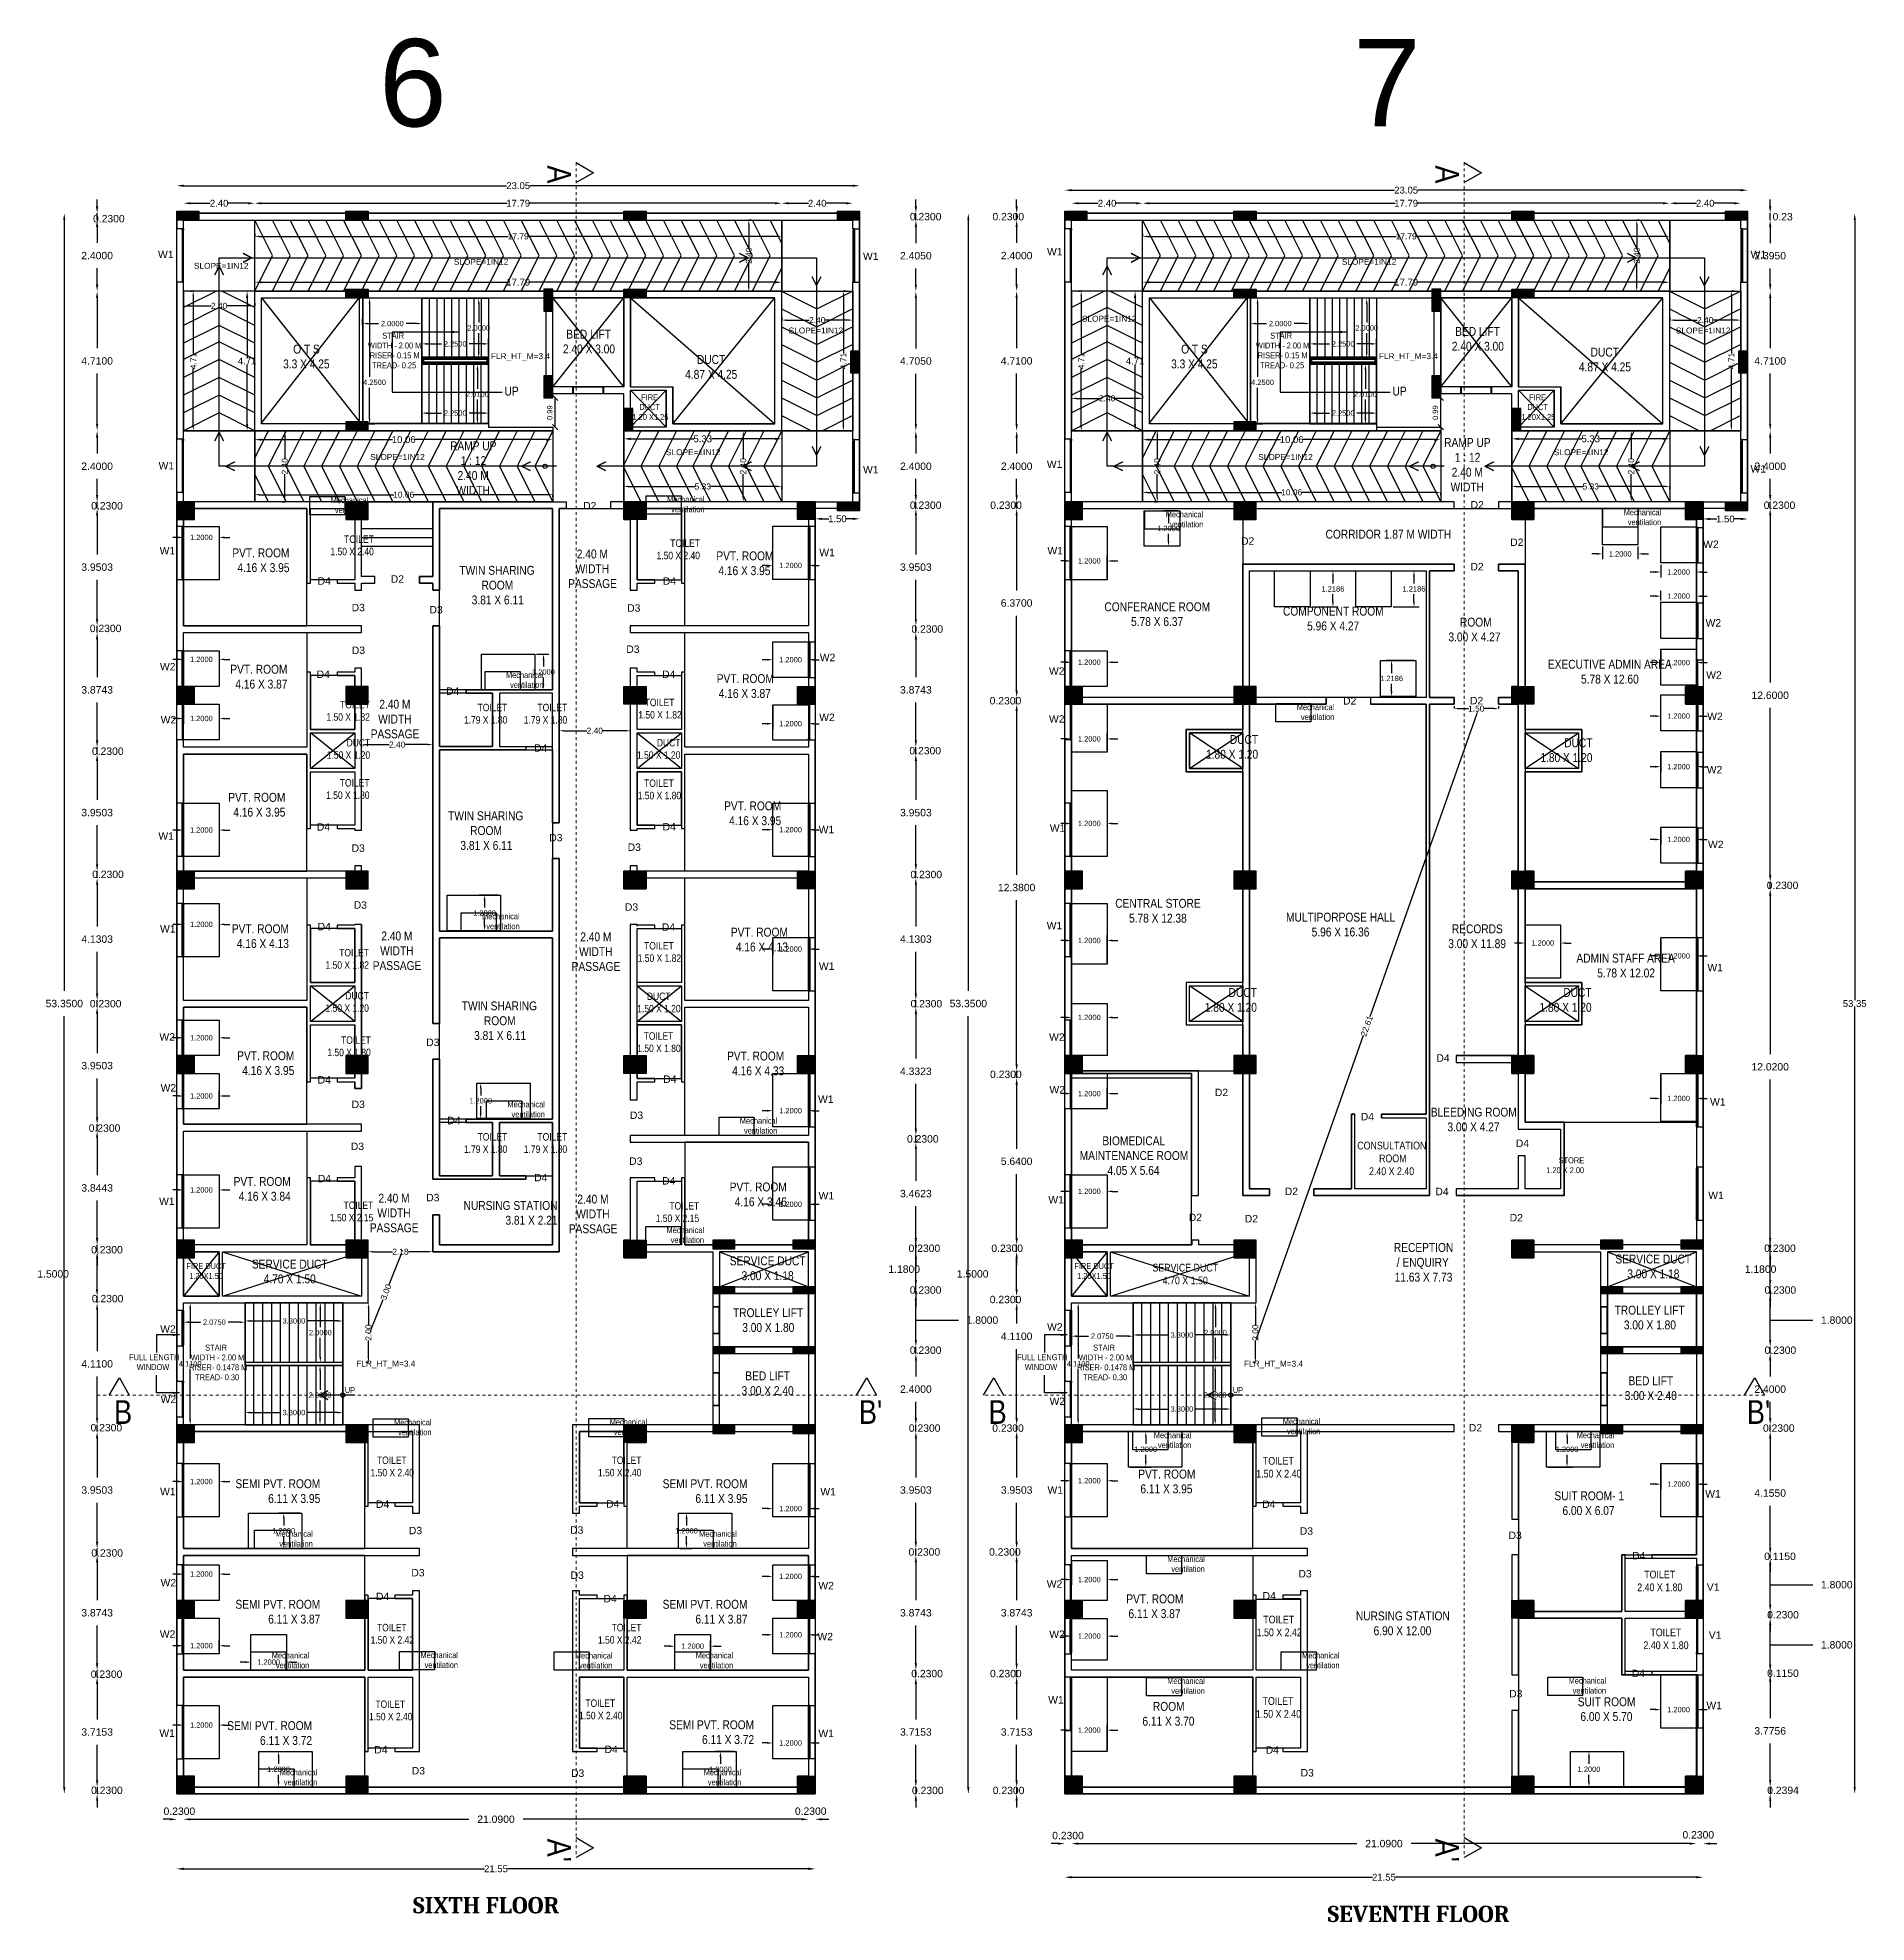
# Model space of a CAD drawing. Header units: metres. Extents: x -38 to 401, y 28 to 287.
# Drawn here: x 205.7 to 267.5, y 28.4 to 92 of the extents above; entities that cross this region are included whole.
import ezdxf

# ---------------------------------------------------------------- set-up
doc = ezdxf.new("R2010")
doc.units = ezdxf.units.M
doc.linetypes.add('CENTER', pattern=[2, 1.25, -0.25, 0.25, -0.25])
for name, color, linetype in [('BLK_1_DA_RAMP_1', 30, 'Continuous'), ('BLK_1_FLR_6_AC_ROOM_1', 117, 'Continuous'), ('BLK_1_FLR_6_AC_ROOM_2', 117, 'Continuous'), ('BLK_1_FLR_6_AC_ROOM_3', 117, 'Continuous'), ('BLK_1_FLR_6_ACROOM_1_LIGHT_VENTILATION_1', 117, 'Continuous'), ('BLK_1_FLR_6_ACROOM_2_LIGHT_VENTILATION_1', 117, 'Continuous'), ('BLK_1_FLR_6_ACROOM_3_LIGHT_VENTILATION_1', 117, 'Continuous'), ('BLK_1_FLR_6_BLT_UP_AREA_DEDUCT', 1, 'Continuous'), ('BLK_1_FLR_6_CARPET_AREA', 10, 'Continuous'), ('BLK_1_FLR_7_AC_ROOM_1', 117, 'Continuous'), ('BLK_1_FLR_7_AC_ROOM_10', 117, 'Continuous'), ('BLK_1_FLR_7_AC_ROOM_11', 117, 'Continuous'), ('BLK_1_FLR_7_AC_ROOM_13', 117, 'Continuous'), ('BLK_1_FLR_7_AC_ROOM_2', 117, 'Continuous'), ('BLK_1_FLR_7_AC_ROOM_3', 117, 'Continuous'), ('BLK_1_FLR_7_AC_ROOM_4', 117, 'Continuous'), ('BLK_1_FLR_7_AC_ROOM_5', 117, 'Continuous'), ('BLK_1_FLR_7_AC_ROOM_6', 117, 'Continuous'), ('BLK_1_FLR_7_AC_ROOM_8', 117, 'Continuous'), ('BLK_1_FLR_7_AC_ROOM_9', 117, 'Continuous'), ('BLK_1_FLR_7_ACROOM_10_LIGHT_VENTILATION_1', 117, 'Continuous'), ('BLK_1_FLR_7_ACROOM_10_LIGHT_VENTILATION_2', 117, 'Continuous'), ('BLK_1_FLR_7_ACROOM_10_LIGHT_VENTILATION_3', 117, 'Continuous'), ('BLK_1_FLR_7_ACROOM_11_LIGHT_VENTILATION_1', 117, 'Continuous'), ('BLK_1_FLR_7_ACROOM_11_LIGHT_VENTILATION_2', 117, 'Continuous'), ('BLK_1_FLR_7_ACROOM_11_LIGHT_VENTILATION_3', 117, 'Continuous'), ('BLK_1_FLR_7_ACROOM_11_LIGHT_VENTILATION_4', 117, 'Continuous'), ('BLK_1_FLR_7_ACROOM_11_LIGHT_VENTILATION_5', 117, 'Continuous'), ('BLK_1_FLR_7_ACROOM_11_LIGHT_VENTILATION_6', 117, 'Continuous'), ('BLK_1_FLR_7_ACROOM_11_LIGHT_VENTILATION_8', 117, 'Continuous'), ('BLK_1_FLR_7_ACROOM_13_LIGHT_VENTILATION_1', 117, 'Continuous'), ('BLK_1_FLR_7_ACROOM_13_LIGHT_VENTILATION_2', 117, 'Continuous'), ('BLK_1_FLR_7_ACROOM_1_LIGHT_VENTILATION_1', 117, 'Continuous'), ('BLK_1_FLR_7_ACROOM_1_LIGHT_VENTILATION_2', 117, 'Continuous'), ('BLK_1_FLR_7_ACROOM_1_LIGHT_VENTILATION_3', 117, 'Continuous'), ('BLK_1_FLR_7_ACROOM_2_LIGHT_VENTILATION_1', 117, 'Continuous'), ('BLK_1_FLR_7_ACROOM_2_LIGHT_VENTILATION_2', 117, 'Continuous'), ('BLK_1_FLR_7_ACROOM_2_LIGHT_VENTILATION_3', 117, 'Continuous'), ('BLK_1_FLR_7_ACROOM_2_LIGHT_VENTILATION_4', 117, 'Continuous'), ('BLK_1_FLR_7_ACROOM_3_LIGHT_VENTILATION_1', 117, 'Continuous'), ('BLK_1_FLR_7_ACROOM_3_LIGHT_VENTILATION_2', 117, 'Continuous'), ('BLK_1_FLR_7_ACROOM_4_LIGHT_VENTILATION_1', 117, 'Continuous'), ('BLK_1_FLR_7_ACROOM_4_LIGHT_VENTILATION_2', 117, 'Continuous'), ('BLK_1_FLR_7_ACROOM_5_LIGHT_VENTILATION_1', 117, 'Continuous'), ('BLK_1_FLR_7_ACROOM_5_LIGHT_VENTILATION_2', 117, 'Continuous'), ('BLK_1_FLR_7_ACROOM_6_LIGHT_VENTILATION_1', 117, 'Continuous'), ('BLK_1_FLR_7_ACROOM_8_LIGHT_VENTILATION_1', 117, 'Continuous'), ('BLK_1_FLR_7_ACROOM_8_LIGHT_VENTILATION_2', 117, 'Continuous'), ('BLK_1_FLR_7_ACROOM_9_LIGHT_VENTILATION_1', 117, 'Continuous'), ('BLK_1_FLR_7_ACROOM_9_LIGHT_VENTILATION_2', 117, 'Continuous'), ('BLK_1_FLR_7_BLT_UP_AREA_DEDUCT', 1, 'Continuous'), ('BLK_1_FLR_7_CARPET_AREA', 10, 'Continuous'), ('DIST_EXIT', 7, 'Continuous'), ('PATH_WAY', 140, 'Continuous'), ('UBEAM', 1, 'Continuous'), ('UHATCH', 8, 'Continuous')]:
    doc.layers.add(name, color=color, linetype=linetype)
for name, color, linetype, lineweight in [('BLK_1_FLR_6_ EXIT_WIDTH_ DOOR', 7, 'Continuous', 30), ('BLK_1_FLR_6_BLT_UP_AREA', 4, 'Continuous', 30), ('BLK_1_FLR_6_EXIT_WIDTH_STAIR', 4, 'Continuous', 30), ('BLK_1_FLR_6_FIRESTAIR_1', 1, 'Continuous', 30), ('BLK_1_FLR_6_FIRESTAIR_1_FLIGHT_1', 4, 'Continuous', 30), ('BLK_1_FLR_6_FIRESTAIR_1_FLIGHT_2', 4, 'Continuous', 30), ('BLK_1_FLR_6_FIRESTAIR_1_LANDING_1', 4, 'Continuous', 30), ('BLK_1_FLR_6_LIFT_1', 4, 'Continuous', 30), ('BLK_1_FLR_6_LIFT_2', 4, 'Continuous', 30), ('BLK_1_FLR_6_LIFT_3', 4, 'Continuous', 30), ('BLK_1_FLR_6_REGULAR_ROOM_1', 4, 'Continuous', 30), ('BLK_1_FLR_6_REGULAR_ROOM_10', 4, 'Continuous', 30), ('BLK_1_FLR_6_REGULAR_ROOM_11', 4, 'Continuous', 30), ('BLK_1_FLR_6_REGULAR_ROOM_12', 4, 'Continuous', 30), ('BLK_1_FLR_6_REGULAR_ROOM_13', 4, 'Continuous', 30), ('BLK_1_FLR_6_REGULAR_ROOM_14', 4, 'Continuous', 30), ('BLK_1_FLR_6_REGULAR_ROOM_15', 4, 'Continuous', 30), ('BLK_1_FLR_6_REGULAR_ROOM_16', 4, 'Continuous', 30), ('BLK_1_FLR_6_REGULAR_ROOM_17', 4, 'Continuous', 30), ('BLK_1_FLR_6_REGULAR_ROOM_2', 4, 'Continuous', 30), ('BLK_1_FLR_6_REGULAR_ROOM_3', 4, 'Continuous', 30), ('BLK_1_FLR_6_REGULAR_ROOM_4', 4, 'Continuous', 30), ('BLK_1_FLR_6_REGULAR_ROOM_5', 4, 'Continuous', 30), ('BLK_1_FLR_6_REGULAR_ROOM_6', 4, 'Continuous', 30), ('BLK_1_FLR_6_REGULAR_ROOM_7', 4, 'Continuous', 30), ('BLK_1_FLR_6_REGULAR_ROOM_8', 4, 'Continuous', 30), ('BLK_1_FLR_6_REGULAR_ROOM_9', 4, 'Continuous', 30), ('BLK_1_FLR_6_ROOM_10_LIGHT_VENTILATION_1', 7, 'Continuous', 30), ('BLK_1_FLR_6_ROOM_10_LIGHT_VENTILATION_2', 7, 'Continuous', 30), ('BLK_1_FLR_6_ROOM_11_LIGHT_VENTILATION_1', 7, 'Continuous', 30), ('BLK_1_FLR_6_ROOM_11_LIGHT_VENTILATION_2', 7, 'Continuous', 30), ('BLK_1_FLR_6_ROOM_11_LIGHT_VENTILATION_3', 7, 'Continuous', 30), ('BLK_1_FLR_6_ROOM_12_LIGHT_VENTILATION_1', 7, 'Continuous', 30), ('BLK_1_FLR_6_ROOM_12_LIGHT_VENTILATION_2', 7, 'Continuous', 30), ('BLK_1_FLR_6_ROOM_13_LIGHT_VENTILATION_1', 7, 'Continuous', 30), ('BLK_1_FLR_6_ROOM_14_LIGHT_VENTILATION_1', 7, 'Continuous', 30), ('BLK_1_FLR_6_ROOM_15_LIGHT_VENTILATION_1', 7, 'Continuous', 30), ('BLK_1_FLR_6_ROOM_16_LIGHT_VENTILATION_1', 7, 'Continuous', 30), ('BLK_1_FLR_6_ROOM_16_LIGHT_VENTILATION_2', 7, 'Continuous', 30), ('BLK_1_FLR_6_ROOM_1_LIGHT_VENTILATION_1', 7, 'Continuous', 30), ('BLK_1_FLR_6_ROOM_2_LIGHT_VENTILATION_1', 7, 'Continuous', 30), ('BLK_1_FLR_6_ROOM_2_LIGHT_VENTILATION_2', 7, 'Continuous', 30), ('BLK_1_FLR_6_ROOM_3_LIGHT_VENTILATION_1', 7, 'Continuous', 30), ('BLK_1_FLR_6_ROOM_4_LIGHT_VENTILATION_1', 7, 'Continuous', 30), ('BLK_1_FLR_6_ROOM_5_LIGHT_VENTILATION_1', 7, 'Continuous', 30), ('BLK_1_FLR_6_ROOM_5_LIGHT_VENTILATION_2', 7, 'Continuous', 30), ('BLK_1_FLR_6_ROOM_6_LIGHT_VENTILATION_1', 7, 'Continuous', 30), ('BLK_1_FLR_6_ROOM_7_LIGHT_VENTILATION_1', 7, 'Continuous', 30), ('BLK_1_FLR_6_ROOM_7_LIGHT_VENTILATION_2', 7, 'Continuous', 30), ('BLK_1_FLR_6_ROOM_8_LIGHT_VENTILATION_1', 7, 'Continuous', 30), ('BLK_1_FLR_6_ROOM_8_LIGHT_VENTILATION_2', 7, 'Continuous', 30), ('BLK_1_FLR_6_ROOM_8_LIGHT_VENTILATION_3', 7, 'Continuous', 30), ('BLK_1_FLR_6_ROOM_9_LIGHT_VENTILATION_1', 7, 'Continuous', 30), ('BLK_1_FLR_6_ROOM_9_LIGHT_VENTILATION_2', 7, 'Continuous', 30), ('BLK_1_FLR_6_STAIR_1', 1, 'Continuous', 30), ('BLK_1_FLR_6_STAIR_1_FLIGHT_1', 7, 'Continuous', 30), ('BLK_1_FLR_6_STAIR_1_FLIGHT_2', 7, 'Continuous', 30), ('BLK_1_FLR_6_STAIR_1_LANDING_1', 7, 'Continuous', 30), ('BLK_1_FLR_6_WC_BATH', 4, 'Continuous', 30), ('BLK_1_FLR_7_ EXIT_WIDTH_ DOOR', 7, 'Continuous', 30), ('BLK_1_FLR_7_BLT_UP_AREA', 4, 'Continuous', 30), ('BLK_1_FLR_7_EXIT_WIDTH_STAIR', 4, 'Continuous', 30), ('BLK_1_FLR_7_FIRESTAIR_1', 4, 'Continuous', 30), ('BLK_1_FLR_7_FIRESTAIR_1_FLIGHT_1', 7, 'Continuous', 30), ('BLK_1_FLR_7_FIRESTAIR_1_FLIGHT_2', 4, 'Continuous', 30), ('BLK_1_FLR_7_FIRESTAIR_1_LANDING_1', 1, 'Continuous', 30), ('BLK_1_FLR_7_LIFT_1', 4, 'Continuous', 30), ('BLK_1_FLR_7_LIFT_2', 4, 'Continuous', 30), ('BLK_1_FLR_7_LIFT_3', 4, 'Continuous', 30), ('BLK_1_FLR_7_STAIR_1', 1, 'Continuous', 30), ('BLK_1_FLR_7_STAIR_1_FLIGHT_1', 7, 'Continuous', 30), ('BLK_1_FLR_7_STAIR_1_FLIGHT_2', 7, 'Continuous', 30), ('BLK_1_FLR_7_STAIR_1_LANDING_1', 7, 'Continuous', 30), ('BLK_1_FLR_7_WC_BATH', 4, 'Continuous', 30), ('BLK_1_LVL_6_BLDG_FOOT_PRINT', 4, 'Continuous', 30), ('BLK_1_LVL_7_BLDG_FOOT_PRINT', 4, 'Continuous', 30), ('UCOLUMN', 6, 'Continuous', 30)]:
    doc.layers.add(name, color=color, linetype=linetype, lineweight=lineweight)
doc.styles.get("Standard").update_dxf_attribs({"font": 'arial.ttf'})
doc.dimstyles.new('ED', dxfattribs={"dimscale": 0, "dimtxt": 0.18, "dimasz": 0.18, "dimexe": 0, "dimexo": 0, "dimgap": 0.09, "dimtad": 1, "dimtoh": 1, "dimzin": 3, "dimdsep": 46, "dimtxsty": 'Standard', "dimblk": 'OBLIQUE', "dimcen": 0.09, "dimse1": 1, "dimse2": 1, "dimclrd": 251, "dimclrt": 30, "dimadec": 0, "dimazin": 0, "dimtfac": 1, "dimtmove": 0, "dimatfit": 3, "dimldrblk": 'ARCHTICK', "dimfxl": 0, "dimtolj": 1, "dimtzin": 0, "dimarcsym": 0})
doc.dimstyles.new('ISO-25', dxfattribs={"dimtxt": 2.5, "dimasz": 2.5, "dimexe": 1.25, "dimexo": 0.625, "dimtad": 1, "dimtxsty": 'Standard', "dimcen": 2.5, "dimadec": 0, "dimazin": 0, "dimtfac": 1, "dimtmove": 0, "dimatfit": 3, "dimfxl": 0, "dimarcsym": 0})
doc.dimstyles.get("Standard").update_dxf_attribs({"dimtxt": 0.18, "dimasz": 0.18, "dimexe": 0.18, "dimexo": 0.0625, "dimgap": 0.09, "dimtad": 0, "dimtih": 1, "dimtoh": 1, "dimdec": 4, "dimzin": 0, "dimdsep": 46, "dimtxsty": 'Standard', "dimcen": 0.09, "dimadec": 0, "dimazin": 0, "dimtfac": 1, "dimtdec": 4, "dimtofl": 0, "dimtmove": 0, "dimatfit": 3, "dimfxl": 0, "dimtolj": 1, "dimtzin": 0, "dimarcsym": 0})
doc.dimstyles.new('STANDARD$0', dxfattribs={"dimtxt": 7, "dimasz": 3, "dimexe": 3, "dimexo": 1, "dimgap": 1.5, "dimtad": 1, "dimdec": 1, "dimzin": 1, "dimdsep": 46, "dimlunit": 4, "dimtxsty": 'Standard', "dimblk": 'OBLIQUE', "dimcen": 0.09375, "dimdle": 1, "dimclrd": 8, "dimclre": 8, "dimclrt": 7, "dimadec": 1, "dimazin": 0, "dimtfac": 1, "dimtdec": 1, "dimtix": 1, "dimtmove": 2, "dimatfit": 3, "dimldrblk": 'ARCHTICK', "dimfxl": 0, "dimfrac": 2, "dimtolj": 1, "dimtzin": 0, "dimarcsym": 0})

msp = doc.modelspace()

# ---------------------------------------------------------------- texts
at = {"color": 7, "lineweight": 25}
for s, p in [('6', (217.25347, 89.04259)), ('7', (250.13373, 89.04259))]:
    msp.add_text(s, height=2.95017, dxfattribs=at).set_placement(p)
at = {"color": 7, "lineweight": 25, "char_height": 0.8, "width": 1.7202398, "attachment_point": 1, "rotation": 270}
for s, insert in [('{\\fArial Narrow|b0|i0|c0|p34;\\W2.17167; \\W1;A}', (223.73855, 88.28146)), ('{\\fArial Narrow|b0|i0|c0|p34;\\W2.17167; \\W1;A}', (253.71356, 88.28146)), ("{\\fArial Narrow|b0|i0|c0|p34;\\W1.92006; \\W1;A'}", (223.73855, 31.74271)), ("{\\fArial Narrow|b0|i0|c0|p34;\\W1.92006; \\W1;A'}", (253.71356, 31.74271))]:
    msp.add_mtext(s, dxfattribs=dict(at, insert=insert))
at = {"color": 7, "lineweight": 25, "char_height": 0.25, "attachment_point": 1}
for s, insert in [('W1', (209.79557, 84.84584)), ('W1', (233.5921, 84.78584)), ('W1', (239.8061, 84.94184)), ('W1', (263.5551, 84.84284)), ('W1', (209.81357, 77.71784)), ('W1', (239.8001, 77.76584)), ('W1', (263.5521, 77.61084)), ('W1', (233.5941, 77.58384)), ('D2', (224.1471, 76.36525)), ('D2', (254.1041, 76.39525)), ('D2', (246.35754, 75.17301)), ('D2', (255.4401, 75.13225)), ('W2', (261.95406, 75.06384)), ('W1', (209.85057, 74.84884)), ('W1', (232.1181, 74.78484)), ('W1', (239.8201, 74.84584)), ('D4', (215.18385, 73.82397)), ('D2', (217.6531, 73.89225)), ('D4', (226.83485, 73.82297)), ('D2', (254.0981, 74.30925)), ('D3', (216.3331, 72.92825)), ('D3', (218.9591, 72.85325)), ('D3', (225.6331, 72.91225)), ('W2', (262.0371, 72.41284)), ('D3', (216.3381, 71.48525)), ('D3', (225.6041, 71.52366)), ('W2', (232.1361, 71.24284)), ('W2', (209.86157, 70.93384)), ('D4', (215.14985, 70.67697)), ('D4', (226.81185, 70.67597)), ('W2', (239.8721, 70.78684)), ('W2', (262.0571, 70.65184)), ('D4', (219.51885, 70.10697)), ('D2', (249.7991, 69.77725)), ('D2', (254.0831, 69.78725)), ('W2', (209.88557, 69.14084)), ('W2', (232.1151, 69.22384)), ('W2', (239.8721, 69.16884)), ('W2', (262.0921, 69.25484)), ('D4', (222.48885, 68.18797)), ('W2', (262.0781, 67.45784)), ('D4', (215.15685, 65.52397)), ('D4', (226.82885, 65.53097)), ('W1', (209.80857, 65.21784)), ('D3', (223.0031, 65.16325)), ('W1', (232.0981, 65.43684)), ('W1', (239.9001, 65.48384)), ('W2', (262.1181, 64.93184)), ('D3', (216.3311, 64.80925)), ('D3', (225.6491, 64.84025)), ('D3', (216.4021, 62.88925)), ('D3', (225.55719, 62.8197)), ('W1', (209.86357, 62.08484)), ('D4', (215.18385, 62.16097)), ('D4', (226.80285, 62.14197)), ('W1', (239.7951, 62.19384)), ('W1', (232.1051, 60.82384)), ('W1', (262.0981, 60.77584)), ('W2', (209.84357, 58.43584)), ('D3', (218.8502, 58.25435)), ('W2', (239.8751, 58.43084)), ('D4', (252.9501, 57.72425)), ('W2', (209.88357, 56.71784)), ('D4', (215.18285, 56.98697)), ('D4', (226.85085, 57.01097)), ('W2', (239.8881, 56.65584)), ('D3', (216.3311, 56.16025)), ('W1', (232.0761, 56.33584)), ('D2', (245.4721, 56.56125)), ('W1', (262.1881, 56.24384)), ('D4', (219.55985, 55.61497)), ('D3', (225.7261, 55.79225)), ('D4', (250.3971, 55.74625)), ('D3', (216.3051, 54.74225)), ('D4', (255.6321, 54.84625)), ('D3', (225.7011, 54.24325)), ('D4', (215.19085, 53.65597)), ('D4', (222.49185, 53.68797)), ('D4', (226.81285, 53.57897)), ('W1', (209.83257, 52.89084)), ('D3', (218.8502, 53.01412)), ('W1', (232.0941, 53.07684)), ('W1', (239.8511, 52.93884)), ('D2', (247.8311, 53.22425)), ('D4', (252.9161, 53.21825)), ('W1', (262.1261, 53.08984)), ('D2', (244.5891, 52.34425)), ('D2', (246.4821, 52.30125)), ('D2', (255.4231, 52.33425)), ('W2', (209.86957, 48.57784)), ('W2', (239.8081, 48.64684)), ('W2', (209.88457, 46.20484)), ('W2', (239.8921, 46.13984)), ('D2', (254.0451, 45.24725)), ('W1', (209.86657, 43.09184)), ('D4', (217.15285, 42.66497)), ('D4', (224.92585, 42.67297)), ('W1', (232.1551, 43.08784)), ('W1', (239.8221, 43.14284)), ('D4', (247.0691, 42.66325)), ('W1', (262.0241, 43.01384)), ('D3', (218.2641, 41.77525)), ('D3', (223.7081, 41.79225)), ('D3', (248.3371, 41.75957)), ('D3', (255.38607, 41.61212)), ('D4', (259.5581, 40.92725)), ('D3', (218.3471, 40.35325)), ('D3', (223.7241, 40.27025)), ('D3', (248.2921, 40.31857)), ('W2', (209.88357, 40.01684)), ('D4', (217.1521, 39.55125)), ('D4', (224.83385, 39.47797)), ('W2', (232.0871, 39.91684)), ('W2', (239.7971, 39.97084)), ('D4', (247.0831, 39.57257)), ('V1', (262.0791, 39.86884)), ('W2', (209.85757, 38.27984)), ('W2', (232.0551, 38.19684)), ('W2', (239.8811, 38.27584)), ('V1', (262.1441, 38.24684)), ('D4', (259.5431, 36.95225)), ('D3', (255.4061, 36.27023)), ('W1', (239.8441, 36.06184)), ('W1', (262.0641, 35.87017)), ('W1', (209.84157, 34.93684)), ('D4', (217.0951, 34.37591)), ('D4', (224.8701, 34.39191)), ('W1', (232.08857, 34.92784)), ('D4', (247.1871, 34.36791)), ('D3', (218.3611, 33.66923)), ('D3', (223.7381, 33.58623)), ('D3', (248.3671, 33.59923))]:
    msp.add_mtext_dynamic_manual_height_columns(s, width=331.5310086, gutter_width=1000, heights=[0], dxfattribs=dict(at, insert=insert))
at = {"color": 7, "lineweight": 25}
for s, insert, char_height, width, attachment_point in [('{\\fArial Narrow|b0|i0|c0|p34;\\W9.27075; \\W1;STAIR\\P{\\W1.631566; }WIDTH - 2.00 M\\P{\\W2.642273; }RISER- 0.15 M\\P{\\W3.888526; }TREAD- 0.25}', (216.77475, 82.08066, -12.79858), 0.2, 1.8424125, 1), ('{\\fArial Narrow|b0|i0|c0|p34;\\W1.91248; \\W1;BED LIFT\\P{\\W0.579502; }2.40 X 3.00}', (223.39474, 82.18079), 0.3, 1.8424125, 1), ('{\\fArial Narrow|b0|i0|c0|p34;\\W9.27075; \\W1;STAIR\\P{\\W1.631566; }WIDTH - 2.00 M\\P{\\W2.642273; }RISER- 0.15 M\\P{\\W3.888526; }TREAD- 0.25}', (246.74975, 82.08066, -12.79858), 0.2, 1.8424125, 1), ('{\\fArial Narrow|b0|i0|c0|p34;\\W1.91248; \\W1;BED LIFT\\P{\\W0.579502; }2.40 X 3.00}', (253.40074, 82.2718), 0.3, 1.8424125, 1), ('{\\fArial Narrow|b0|i0|c0|p34;\\W5.12661; \\W1;O T S\\P{\\W1.586997; }3.3 X 4.25}', (213.86849, 81.67621), 0.3, 1.8424125, 1), ('{\\fArial Narrow|b0|i0|c0|p34;\\W5.12661; \\W1;O T S\\P{\\W1.586997; }3.3 X 4.25}', (243.8435, 81.67621), 0.3, 1.8424125, 1), ('{\\fArial Narrow|b0|i0|c0|p34;\\P{\\W4.816119; }DUCT\\P{\\W0.535605; }4.87 X 4.25}', (257.69565, 82.07505), 0.3, 1.8424125, 1), ('{\\fArial Narrow|b0|i0|c0|p34;\\P{\\W4.816119; }DUCT\\P{\\W0.535605; }4.87 X 4.25}', (227.52765, 81.82505), 0.3, 1.8424125, 1), ('{\\fArial Narrow|b0|i0|c0|p34;\\W7.36002; \\W1;UP}', (220.78769, 80.25769), 0.3, 1.8424125, 1), ('{\\fArial Narrow|b0|i0|c0|p34;\\W7.36002; \\W1;UP}', (250.7627, 80.25769), 0.3, 1.8424125, 1), ('{\\fArial Narrow|b0|i0|c0|p34;\\W8.83715;  \\W1;FIRE\\P\\W8.34946;  \\W1;DUCT\\P\\W6.54539;  \\W1;1.20 X1.25}', (224.98035, 80.00093), 0.2, 2.7423995, 1), ('{\\fArial Narrow|b0|i0|c0|p34;\\W8.83715;  \\W1;FIRE\\P\\W8.34946;  \\W1;DUCT\\P\\W6.79539;  \\W1;1.20X1.25}', (254.95535, 80.00093), 0.2, 2.7423995, 1), ('{\\fArial Narrow|b0|i0|c0|p34;\\W1.66623; \\W1;RAMP UP\\P{\\W5.427468; }1 : 12\\P{\\W4.326826; }2.40 M \\P{\\W3.923185; }WIDTH}', (219.49514, 78.4109), 0.3, 1.8424125, 1), ('{\\fArial Narrow|b0|i0|c0|p34;\\W1.66623; \\W1;RAMP UP\\P{\\W5.427468; }1 : 12\\P{\\W4.326826; }2.40 M \\P{\\W3.923185; }WIDTH}', (253.05369, 78.52244), 0.3, 1.8424125, 1), ('{\\fArial Narrow|b0|i0|c0|p34;Mechanical\\Pventilation}', (216.89314, 75.9907), 0.2, 2.774038, 9), ('{\\fArial Narrow|b0|i0|c0|p34;Mechanical\\Pventilation}', (228.2474, 76.01729), 0.2, 2.774038, 9), ('{\\fArial Narrow|b0|i0|c0|p34;Mechanical\\Pventilation}', (245.08091, 75.51176), 0.2, 2.774038, 9), ('{\\fArial Narrow|b0|i0|c0|p34;Mechanical\\Pventilation}', (260.53798, 75.58176), 0.2, 2.774038, 9), ('{\\fArial Narrow|b0|i0|c0|p34;TOILET\\P1.50 X 2.40}', (217.08088, 74.56579), 0.25, 2.774038, 9), ('{\\fArial Narrow|b0|i0|c0|p34;TOILET\\P1.50 X 2.40}', (228.0901, 74.43125), 0.25, 2.774038, 9), ('{\\fArial Narrow|b0|i0|c0|p34; CORRIDOR 1.87 M WIDTH }', (249.11348, 75.12475), 0.3, 4.8308656, 7), ('{\\fArial Narrow|b0|i0|c0|p34;PVT. ROOM\\P4.16 X 3.95}', (214.23314, 73.99614), 0.3, 2.774038, 9), ('{\\fArial Narrow|b0|i0|c0|p34;\\W5.2504;  \\W1;2.40 M\\P\\W5.04858;  \\W1;WIDTH\\P{\\W7.453694; }PASSAGE}', (222.92913, 74.76157), 0.3, 3.0224593, 1), ('{\\fArial Narrow|b0|i0|c0|p34;\\W5.99545; \\W1;PVT. ROOM\\P{\\W6.709583; }4.16 X 3.95}', (228.06981, 74.69806), 0.3, 3.0224593, 1), ('{\\fArial Narrow|b0|i0|c0|p34;\\W1.38415; \\W1;TWIN SHARING \\P{\\W9.192504; }ROOM\\P{\\W5.71927; }3.81 X 6.11}', (219.83784, 72.90506), 0.3, 2.774038, 7), ('{\\fArial Narrow|b0|i0|c0|p34;\\P{\\W6.817804; }CONFERANCE ROOM\\P\\W8.11661;  \\W1;5.78 X 6.37}', (241.09106, 72.1743), 0.3, 4.8308656, 7), ('{\\fArial Narrow|b0|i0|c0|p34;\\W7.71502; \\W1;COMPONENT ROOM\\P\\W8.11661;  \\W1;5.96 X 4.27}', (247.03409, 72.02713), 0.3, 4.8308656, 7), ('{\\fArial Narrow|b0|i0|c0|p34;\\W9.65783;  \\W1; ROOM\\P\\W8.11661;  \\W1;3.00 X 4.27}', (251.80431, 71.65613), 0.3, 4.8308656, 7), ('{\\fArial Narrow|b0|i0|c0|p34;PVT. ROOM\\P4.16 X 3.87}', (214.16432, 70.06549), 0.3, 2.774038, 9), ('{\\fArial Narrow|b0|i0|c0|p34;Mechanical\\Pventilation}', (222.80689, 70.08818), 0.2, 2.774038, 9), ('{\\fArial Narrow|b0|i0|c0|p34;\\W3.53622; \\W1;EXECUTIVE ADMIN AREA\\P\\W7.61822;  \\W1;5.78 X 12.60}', (256.37489, 70.23427), 0.3, 4.8308656, 7), ('{\\fArial Narrow|b0|i0|c0|p34;\\W5.99545; \\W1;PVT. ROOM\\P{\\W6.72029; }4.16 X 3.87}', (228.08181, 70.55428), 0.3, 3.0224593, 1), ('{\\fArial Narrow|b0|i0|c0|p34;TOILET\\P1.50 X 1.82}', (216.94649, 68.97985), 0.25, 2.4740437, 9), ('{\\fArial Narrow|b0|i0|c0|p34;\\W5.2504;  \\W1;2.40 M\\P\\W5.04858;  \\W1;WIDTH\\P{\\W7.453694; }PASSAGE}', (216.26254, 69.68929), 0.3, 3.0224593, 1), ('{\\fArial Narrow|b0|i0|c0|p34;TOILET\\P1.79 X 1.80}', (221.58775, 68.88417), 0.25, 2.774038, 9), ('{\\fArial Narrow|b0|i0|c0|p34;TOILET\\P1.79 X 1.80}', (223.60775, 68.88417), 0.25, 2.774038, 9), ('{\\fArial Narrow|b0|i0|c0|p34;\\W5.59955;  \\W1;TOILET\\P{\\W8.505309; }1.50 X 1.82}', (225.33223, 69.05485), 0.25, 2.774038, 7), ('{\\fArial Narrow|b0|i0|c0|p34;Mechanical\\Pventilation}', (249.50382, 69.0043), 0.2, 2.774038, 9), ('{\\fArial Narrow|b0|i0|c0|p34;DUCT\\P1.50 X 1.20}', (216.95667, 67.69645), 0.25, 2.4740437, 9), ('{\\fArial Narrow|b0|i0|c0|p34;               DUCT\\P1.50 X 1.20}', (227.42932, 67.69645), 0.25, 2.774038, 9), ('{\\fArial Narrow|b0|i0|c0|p34;DUCT\\P1.80 X 1.20}', (246.93167, 67.69645), 0.3, 2.774038, 9), ('{\\fArial Narrow|b0|i0|c0|p34;DUCT\\P1.80 X 1.20}', (258.21814, 67.58391), 0.3, 2.774038, 9), ('{\\fArial Narrow|b0|i0|c0|p34;TOILET\\P1.50 X 1.80}', (216.93505, 66.34235), 0.25, 2.4740437, 9), ('{\\fArial Narrow|b0|i0|c0|p34;\\W5.59955;  \\W1;TOILET\\P{\\W8.498885; }1.50 X 1.80}', (225.3121, 66.32991), 0.25, 2.774038, 7), ('{\\fArial Narrow|b0|i0|c0|p34;PVT. ROOM\\P4.16 X 3.95}', (214.09432, 65.74239), 0.3, 2.774038, 9), ('{\\fArial Narrow|b0|i0|c0|p34;PVT. ROOM\\P4.16 X 3.95}', (230.83213, 65.45439), 0.3, 2.774038, 9), ('{\\fArial Narrow|b0|i0|c0|p34;\\W1.38415; \\W1;TWIN SHARING \\P{\\W9.192504; }ROOM\\P{\\W5.71927; }3.81 X 6.11}', (219.45647, 64.62065), 0.3, 2.774038, 7), ('{\\fArial Narrow|b0|i0|c0|p34;\\P\\W5.18674;  \\W1;CENTRAL STORE\\P\\W7.61447;  \\W1;5.78 X 12.38}', (241.11806, 62.16569), 0.3, 4.8308656, 7), ('{\\fArial Narrow|b0|i0|c0|p34;Mechanical\\Pventilation}', (222.00344, 61.94318), 0.2, 2.774038, 9), ('{\\fArial Narrow|b0|i0|c0|p34;\\W6.19254; \\W1;MULTIPORPOSE HALL\\P\\W7.61661;  \\W1;5.96 X 16.36}', (247.28224, 61.6981), 0.3, 4.8308656, 7), ('{\\fArial Narrow|b0|i0|c0|p34;PVT. ROOM\\P4.16 X 4.13}', (214.21431, 61.30682), 0.3, 2.774038, 9), ('{\\fArial Narrow|b0|i0|c0|p34;\\W5.2504;  \\W1;2.40 M\\P\\W5.04858;  \\W1;WIDTH\\P{\\W7.453694; }PASSAGE}', (216.33, 61.86787), 0.3, 3.0224593, 1), ('{\\fArial Narrow|b0|i0|c0|p34;\\W5.2504;  \\W1;2.40 M\\P\\W5.04858;  \\W1;WIDTH\\P{\\W7.453694; }PASSAGE}', (223.0465, 61.84022), 0.3, 3.0224593, 1), ('{\\fArial Narrow|b0|i0|c0|p34;PVT. ROOM\\P4.16 X 4.13}', (231.05914, 61.19325), 0.3, 2.774038, 9), ('{\\fArial Narrow|b0|i0|c0|p34;\\W8.25901;  \\W1;RECORDS\\P\\W7.61447;  \\W1;3.00 X 11.89}', (251.89445, 61.30356), 0.3, 4.8308656, 7), ('{\\fArial Narrow|b0|i0|c0|p34;TOILET\\P1.50 X 1.82}', (216.91514, 60.60952), 0.25, 2.4740437, 9), ('{\\fArial Narrow|b0|i0|c0|p34;\\W9.31559; \\W1;TOILET\\P{\\W6.621797; }1.50 X 1.82}', (225.46118, 60.84219), 0.25, 2.474038, 7), ('{\\fArial Narrow|b0|i0|c0|p34;\\W7.88954; \\W1;ADMIN STAFF AREA\\P\\W7.62143;  \\W1;5.78 X 12.02}', (256.92206, 60.31495), 0.3, 4.8308656, 7), ('{\\fArial Narrow|b0|i0|c0|p34;DUCT\\P1.50 X 1.20}', (216.9142, 59.15578), 0.25, 2.4740437, 9), ('{\\fArial Narrow|b0|i0|c0|p34;\\W5.3548;  \\W1;DUCT\\P{\\W6.615373; }1.50 X 1.20}', (225.44628, 59.13778), 0.25, 2.474038, 7), ('{\\fArial Narrow|b0|i0|c0|p34;DUCT\\P1.80 X 1.20}', (246.8892, 59.15578), 0.3, 2.774038, 9), ('{\\fArial Narrow|b0|i0|c0|p34;DUCT\\P1.80 X 1.20}', (258.18828, 59.15578), 0.3, 2.774038, 9), ('{\\fArial Narrow|b0|i0|c0|p34;\\W1.38415; \\W1;TWIN SHARING \\P{\\W9.192504; }ROOM\\P{\\W5.71927; }3.81 X 6.11}', (219.91884, 58.2044), 0.3, 2.774038, 7), ('{\\fArial Narrow|b0|i0|c0|p34;TOILET\\P1.50 X 1.80}', (216.97766, 57.65955), 0.25, 2.4740437, 9), ('{\\fArial Narrow|b0|i0|c0|p34;\\W9.31559; \\W1;TOILET\\P{\\W6.615373; }1.50 X 1.80}', (225.44718, 57.79669), 0.25, 2.474038, 7), ('{\\fArial Narrow|b0|i0|c0|p34;PVT. ROOM\\P4.16 X 3.95}', (214.39631, 57.02173), 0.3, 2.774038, 9), ('{\\fArial Narrow|b0|i0|c0|p34;PVT. ROOM\\P4.16 X 4.33}', (230.93401, 57.01273), 0.3, 2.774038, 9), ('{\\fArial Narrow|b0|i0|c0|p34;Mechanical\\Pventilation}', (222.8565, 55.59819), 0.2, 2.774038, 9), ('{\\fArial Narrow|b0|i0|c0|p34;Mechanical\\Pventilation}', (230.70287, 55.04552), 0.2, 2.774038, 9), ('{\\fArial Narrow|b0|i0|c0|p34;\\W5.17817;  \\W1;BLEEDING ROOM\\P\\W8.11661;  \\W1;3.00 X 4.27}', (251.77068, 55.11883), 0.3, 4.8308656, 7), ('{\\fArial Narrow|b0|i0|c0|p34;TOILET\\P1.79 X 1.80}', (221.58775, 54.39417), 0.25, 2.774038, 9), ('{\\fArial Narrow|b0|i0|c0|p34;TOILET\\P1.79 X 1.80}', (223.60775, 54.39417), 0.25, 2.774038, 9), ('{\\fArial Narrow|b0|i0|c0|p34;\\P\\W7.19263;  \\W1;BIOMEDICAL \\P{\\W6.365984; }MAINTENANCE ROOM\\P\\W8.09252;  \\W1;4.05 X 5.64}', (240.29924, 53.65125), 0.3, 4.8308656, 7), ('{\\fArial Narrow|b0|i0|c0|p34;\\W7.6572;  \\W1;CONSULTATION\\P\\W7.73471;   \\W1; ROOM\\P\\W6.70116;   \\W1;2.40 X 2.40}', (249.00991, 53.6436), 0.26, 4.8308656, 7), ('{\\fArial Narrow|b0|i0|c0|p34; \\PSTORE\\P1.20 X 2.00}', (257.93747, 53.70981), 0.2, 2.774038, 9), ('{\\fArial Narrow|b0|i0|c0|p34;PVT. ROOM\\P4.16 X 3.84}', (214.27632, 52.77815), 0.3, 2.774038, 9), ('{\\fArial Narrow|b0|i0|c0|p34;\\W5.2504;  \\W1;2.40 M\\P\\W5.04858;  \\W1;WIDTH\\P{\\W7.453694; }PASSAGE}', (216.23329, 53.01987), 0.3, 3.0224593, 1), ('{\\fArial Narrow|b0|i0|c0|p34;\\W5.2504;  \\W1;2.40 M\\P\\W5.04858;  \\W1;WIDTH\\P{\\W7.453694; }PASSAGE}', (222.94966, 52.98614), 0.3, 3.0224593, 1), ('{\\fArial Narrow|b0|i0|c0|p34;PVT. ROOM\\P4.16 X 3.46}', (231.02126, 52.59215), 0.3, 2.774038, 9), ('{\\fArial Narrow|b0|i0|c0|p34;TOILET\\P1.50 X 2.15}', (217.06292, 52.08452), 0.25, 2.774038, 9), ('{\\fArial Narrow|b0|i0|c0|p34;NURSING STATION\\P3.81 X 2.21}', (223.28044, 51.96834), 0.3, 4.043219, 9), ('{\\fArial Narrow|b0|i0|c0|p34;TOILET\\P1.50 X 2.15}', (228.0621, 52.06152), 0.25, 2.774038, 9), ('{\\fArial Narrow|b0|i0|c0|p34;Mechanical\\Pventilation}', (228.22805, 51.35318), 0.2, 2.774038, 9), ('{\\fArial Narrow|b0|i0|c0|p34;\\W0.65243; \\W1;SERVICE DUCT\\P{\\W4.875132; }3.00 X 1.18}', (229.02843, 50.90155), 0.3, 2.6607859, 1), ('{\\fArial Narrow|b0|i0|c0|p34;\\W7.53738;  \\W1;RECEPTION \\P\\W8.04916;  \\W1;/ ENQUIRY\\P\\W7.6771;  \\W1;11.63 X 7.73}', (250.07299, 50.04999), 0.3, 4.8308656, 7), ('{\\fArial Narrow|b0|i0|c0|p34;\\W6.00312;  \\W1;SERVICE DUCT\\P\\W8.11447;  \\W1;3.00 X 1.18}', (257.84342, 50.16055), 0.3, 4.8308656, 7), ('{\\fArial Narrow|b0|i0|c0|p34;\\W5.05662; \\W1;FIRE DUCT\\P{\\W6.541631; }1.20X1.50}', (210.42906, 50.67788), 0.2, 1.8424125, 1), ('{\\fArial Narrow|b0|i0|c0|p34;\\W2.5447; \\W1;SERVICE DUCT\\P{\\W6.723502; }4.70 X 1.50}', (212.71998, 50.79359), 0.3, 3.0224593, 1), ('{\\fArial Narrow|b0|i0|c0|p34;\\W5.05662; \\W1;FIRE DUCT\\P{\\W6.541631; }1.20X1.50}', (240.40406, 50.67788), 0.2, 1.8424125, 1), ('{\\fArial Narrow|b0|i0|c0|p34;\\W7.94735;  \\W1;SERVICE DUCT\\P\\W6.69117;   \\W1;4.70 X 1.50}', (242.04709, 49.95688), 0.26, 4.8308656, 7), ('{\\fArial Narrow|b0|i0|c0|p34;\\W3.42281; \\W1;TROLLEY LIFT\\P{\\W6.696901; }3.00 X 1.80}', (228.87806, 49.15327), 0.3, 3.0075524, 1), ('{\\fArial Narrow|b0|i0|c0|p34;\\W6.48117;  \\W1;TROLLEY LIFT\\P\\W8.11822;  \\W1;3.00 X 1.80}', (257.72609, 48.43565), 0.3, 4.8308656, 7), ('{\\fArial Narrow|b0|i0|c0|p34;\\W9.27075; \\W1;STAIR\\P{\\W1.631566; }WIDTH - 2.00 M\\P{\\W0.642273; }RISER- 0.1478 M\\P{\\W3.902444; }TREAD- 0.30}', (210.79736, 47.92536, -12.79858), 0.2, 1.8424125, 1), ('{\\fArial Narrow|b0|i0|c0|p34;\\W9.27075; \\W1;STAIR\\P{\\W1.631566; }WIDTH - 2.00 M\\P{\\W0.642273; }RISER- 0.1478 M\\P{\\W3.902444; }TREAD- 0.30}', (240.77236, 47.92536, -12.79858), 0.2, 1.8424125, 1), ('{\\fArial Narrow|b0|i0|c0|p34;\\W2.57161; \\W1;FULL LENGTH \\P{\\W6.611224; }WINDOW}', (208.65756, 47.6007, -12.79858), 0.2, 1.8424125, 1), ('{\\fArial Narrow|b0|i0|c0|p34;\\W2.57161; \\W1;FULL LENGTH \\P{\\W6.611224; }WINDOW}', (238.63256, 47.6007, -12.79858), 0.2, 1.8424125, 1), ('{\\fArial Narrow|b0|i0|c0|p34;\\W9.53418;  \\W1;UP}', (214.88615, 46.49198), 0.2, 2.7201691, 1), ('{\\fArial Narrow|b0|i0|c0|p34;\\W7.71819; \\W1;BED LIFT\\P{\\W6.406623; }3.00 X 2.40}', (228.88259, 47.02203), 0.3, 2.9520709, 1), ('{\\fArial Narrow|b0|i0|c0|p34;\\W9.53418;  \\W1;UP}', (244.86115, 46.49198), 0.2, 2.7201691, 1), ('{\\fArial Narrow|b0|i0|c0|p34;\\W8.774;  \\W1;BED LIFT\\P\\W8.11822;  \\W1;3.00 X 2.40}', (257.75559, 46.05003), 0.3, 4.8308656, 7), ('{\\fArial Narrow|b0|i0|c0|p34;\\W2.40293; \\W1;B}', (207.69975, 46.04961), 0.8, 1.7202398, 1), ("{\\fArial Narrow|b0|i0|c0|p34;B'}", (233.4547, 46.04961), 0.8, 1.7202398, 1), ('{\\fArial Narrow|b0|i0|c0|p34;\\W2.40293; \\W1;B}', (237.22106, 46.04961), 0.8, 1.7202398, 1), ("{\\fArial Narrow|b0|i0|c0|p34;B'}", (263.4297, 46.04961), 0.8, 1.7202398, 1), ('{\\fArial Narrow|b0|i0|c0|p34;Mechanical\\Pventilation}', (219.02869, 44.86552), 0.2, 2.774038, 9), ('{\\fArial Narrow|b0|i0|c0|p34;Mechanical\\Pventilation}', (226.30698, 44.87558), 0.2, 2.774038, 9), ('{\\fArial Narrow|b0|i0|c0|p34;Mechanical\\Pventilation}', (249.03027, 44.89853), 0.2, 2.774038, 9), ('{\\fArial Narrow|b0|i0|c0|p34;Mechanical\\Pventilation}', (244.677, 44.43176), 0.2, 2.774038, 9), ('{\\fArial Narrow|b0|i0|c0|p34;Mechanical\\Pventilation}', (258.94936, 44.43176), 0.2, 2.774038, 9), ('{\\fArial Narrow|b0|i0|c0|p34;\\W5.59955;  \\W1;TOILET\\P{\\W8.498885; }1.50 X 2.40}', (216.29555, 43.47702), 0.25, 2.774038, 7), ('{\\fArial Narrow|b0|i0|c0|p34;TOILET\\P1.50 X 2.40}', (226.11257, 43.47702), 0.25, 2.774038, 9), ('{\\fArial Narrow|b0|i0|c0|p34;\\W7.6487;   \\W1;TOILET\\P\\W6.74863;   \\W1;1.50 X 2.40}', (245.19255, 43.43602), 0.26, 4.8308656, 7), ('{\\fArial Narrow|b0|i0|c0|p34;SEMI PVT. ROOM\\P6.11 X 3.95}', (215.27342, 42.57631), 0.3, 3.2446164, 9), ('{\\fArial Narrow|b0|i0|c0|p34;SEMI PVT. ROOM\\P6.11 X 3.95}', (229.69435, 42.57631), 0.3, 3.4838937, 9), ('{\\fArial Narrow|b0|i0|c0|p34;\\W7.7285;  \\W1;PVT. ROOM\\P\\W8.10751;  \\W1;6.11 X 3.95}', (241.40842, 42.90231), 0.3, 4.8308656, 7), ('{\\fArial Narrow|b0|i0|c0|p34;\\W6.70066;  \\W1;SUIT ROOM- 1\\P\\W8.11286;  \\W1;6.00 X 6.07}', (255.65389, 42.16883), 0.3, 4.8308656, 7), ('{\\fArial Narrow|b0|i0|c0|p34;Mechanical\\Pventilation}', (215.01948, 41.10285), 0.2, 2.774038, 9), ('{\\fArial Narrow|b0|i0|c0|p34;Mechanical\\Pventilation}', (229.33043, 41.10285), 0.2, 2.774038, 9), ('{\\fArial Narrow|b0|i0|c0|p34;Mechanical\\Pventilation}', (245.13018, 40.25143), 0.2, 2.774038, 9), ('{\\fArial Narrow|b0|i0|c0|p34;\\W7.6487;   \\W1;TOILET\\P\\W6.70116;   \\W1;2.40 X 1.80}', (258.06456, 39.5995), 0.26, 4.8308656, 7), ('{\\fArial Narrow|b0|i0|c0|p34;\\W7.7285;  \\W1;PVT. ROOM\\P\\W8.11286;  \\W1;6.11 X 3.87}', (241.00406, 38.69091), 0.3, 4.8308656, 7), ('{\\fArial Narrow|b0|i0|c0|p34;SEMI PVT. ROOM\\P6.11 X 3.87}', (215.27342, 38.50654), 0.3, 3.3566628, 9), ('{\\fArial Narrow|b0|i0|c0|p34;SEMI PVT. ROOM\\P6.11 X 3.87}', (229.69435, 38.50654), 0.3, 2.9736856, 9), ('{\\fArial Narrow|b0|i0|c0|p34;\\W8.97733; \\W1;NURSING STATION\\P\\W7.61447;  \\W1;6.90 X 12.00}', (249.3741, 38.11404), 0.3, 4.8308656, 7), ('{\\fArial Narrow|b0|i0|c0|p34;\\W5.59955;  \\W1;TOILET\\P{\\W8.505309; }1.50 X 2.42}', (216.29555, 37.82985), 0.25, 2.774038, 7), ('{\\fArial Narrow|b0|i0|c0|p34;TOILET\\P1.50 X 2.42}', (226.11257, 37.82985), 0.25, 2.774038, 9), ('{\\fArial Narrow|b0|i0|c0|p34;\\W7.6487;   \\W1;TOILET\\P\\W6.75077;   \\W1;1.50 X 2.42}', (245.20555, 38.07985), 0.26, 4.8308656, 7), ('{\\fArial Narrow|b0|i0|c0|p34;\\W7.6487;   \\W1;TOILET\\P\\W6.70116;   \\W1;2.40 X 1.80}', (258.27331, 37.64462), 0.26, 4.8308656, 7), ('{\\fArial Narrow|b0|i0|c0|p34;Mechanical\\Pventilation}', (214.90222, 36.99852), 0.2, 2.774038, 9), ('{\\fArial Narrow|b0|i0|c0|p34;Mechanical\\Pventilation}', (219.92116, 37.00854), 0.2, 2.774038, 9), ('{\\fArial Narrow|b0|i0|c0|p34;Mechanical\\Pventilation}', (225.1342, 36.99535), 0.2, 2.774038, 9), ('{\\fArial Narrow|b0|i0|c0|p34;Mechanical\\Pventilation}', (229.21317, 36.99852), 0.2, 2.774038, 9), ('{\\fArial Narrow|b0|i0|c0|p34;Mechanical\\Pventilation}', (249.67976, 36.99915), 0.2, 2.774038, 9), ('{\\fArial Narrow|b0|i0|c0|p34;Mechanical\\Pventilation}', (245.13018, 36.13631), 0.2, 2.774038, 9), ('{\\fArial Narrow|b0|i0|c0|p34;Mechanical\\Pventilation}', (258.67722, 36.1471), 0.2, 2.774038, 9), ('{\\fArial Narrow|b0|i0|c0|p34;\\W5.59955;  \\W1;TOILET\\P{\\W8.498885; }1.50 X 2.40}', (216.2421, 35.24291), 0.25, 2.774038, 7), ('{\\fArial Narrow|b0|i0|c0|p34;\\W5.59955;  \\W1;TOILET\\P{\\W8.498885; }1.50 X 2.40}', (223.3311, 35.27791), 0.25, 2.774038, 7), ('{\\fArial Narrow|b0|i0|c0|p34;\\W9.97689;  \\W1;ROOM\\P\\W8.11447;  \\W1;6.11 X 3.70}', (241.47395, 35.06094), 0.3, 4.8308656, 7), ('{\\fArial Narrow|b0|i0|c0|p34;\\W7.6487;   \\W1;TOILET\\P\\W6.74863;   \\W1;1.50 X 2.40}', (245.1811, 35.32891), 0.26, 4.8308656, 7), ('{\\fArial Narrow|b0|i0|c0|p34;\\W7.65087;  \\W1;SUIT ROOM\\P\\W8.11447;  \\W1;6.00 X 5.70}', (256.2591, 35.21624), 0.3, 4.8308656, 7), ('{\\fArial Narrow|b0|i0|c0|p34;SEMI PVT. ROOM\\P6.11 X 3.72}', (214.99579, 34.41091), 0.3, 2.9736856, 9), ('{\\fArial Narrow|b0|i0|c0|p34;SEMI PVT. ROOM\\P6.11 X 3.72}', (229.91779, 34.43991), 0.3, 2.9736856, 9), ('{\\fArial Narrow|b0|i0|c0|p34;Mechanical\\Pventilation}', (215.17123, 33.05318), 0.2, 2.774038, 9), ('{\\fArial Narrow|b0|i0|c0|p34;Mechanical\\Pventilation}', (229.48217, 33.05318), 0.2, 2.774038, 9), ('\\A1;{\\fCambria|b1|i0|c0|p18;\\W9.25724;     \\W1;SIXTH FLOOR}', (210.00801, 29.27996), 0.55, 21.808036, 1), ('\\A1;{\\fCambria|b1|i0|c0|p18;SEVENTH FLOOR}', (249.27652, 28.98566), 0.55, 35.3160154, 1)]:
    msp.add_mtext(s, dxfattribs=dict(at, insert=insert, char_height=char_height, width=width, attachment_point=attachment_point))
at = {"layer": 'BLK_1_DA_RAMP_1', "color": 1, "lineweight": 30, "char_height": 0.2, "width": 1.8904692, "attachment_point": 2}
for insert in [(211.92893, 84.43641), (220.70088, 84.57131), (250.6759, 84.57131), (232.00378, 82.25369), (241.90394, 82.65197), (261.95318, 82.25368), (217.87991, 77.98491), (227.86442, 78.14636), (247.85492, 77.98491), (257.83943, 78.14636)]:
    msp.add_mtext('SLOPE=1IN12', dxfattribs=dict(at, insert=insert))
at = {"layer": 'BLK_1_FLR_6_FIRESTAIR_1', "linetype": 'Continuous', "insert": (222.02904, 81.38856), "char_height": 0.2, "width": 2.4, "attachment_point": 2}
msp.add_mtext('FLR_HT_M=3.4', dxfattribs=at)
at = {"layer": 'BLK_1_FLR_6_STAIR_1', "color": 1, "linetype": 'Continuous', "insert": (217.48536, 47.38627), "char_height": 0.2, "width": 2.4, "attachment_point": 2}
msp.add_mtext('FLR_HT_M=3.4', dxfattribs=at)
at = {"layer": 'BLK_1_FLR_7_FIRESTAIR_1', "color": 1, "linetype": 'Continuous', "insert": (252.00405, 81.38856), "char_height": 0.2, "width": 2.4, "attachment_point": 2}
msp.add_mtext('FLR_HT_M=3.4', dxfattribs=at)
at = {"layer": 'BLK_1_FLR_7_STAIR_1', "color": 1, "linetype": 'Continuous', "insert": (247.45103, 47.3831), "char_height": 0.2, "width": 2.4, "attachment_point": 2}
msp.add_mtext('FLR_HT_M=3.4', dxfattribs=at)

# ---------------------------------------------------------------- blocks, each defined once
blk = doc.blocks.new('*D153')
at = {"color": 0, "lineweight": -2}
for p, q in [((213.289, 83.784), (221.577, 83.784)), ((230.619, 83.784), (222.332, 83.784))]:
    blk.add_line(p, q, dxfattribs=at)
at = {"color": 0}
for points in [[(213.289, 83.822), (213.289, 83.745), (213.059, 83.784)], [(230.619, 83.822), (230.619, 83.745), (230.849, 83.784)]]:
    blk.add_solid(points, dxfattribs=at)
at = {"layer": 'Defpoints', "color": 0}
for p in [(213.059, 83.481), (230.849, 83.784), (230.849, 83.476)]:
    blk.add_point(p, dxfattribs=at)
at = {"color": 0, "lineweight": 25, "insert": (221.954, 83.784), "char_height": 0.23, "attachment_point": 5}
blk.add_mtext('\\A1;17.79', dxfattribs=at)
blk = doc.blocks.new('*D154')
at = {"color": 0, "lineweight": -2}
for p, q in [((225.749, 78.497), (227.885, 78.497)), ((230.619, 78.497), (228.483, 78.497))]:
    blk.add_line(p, q, dxfattribs=at)
at = {"color": 0}
for points in [[(225.749, 78.535), (225.749, 78.459), (225.519, 78.497)], [(230.619, 78.535), (230.619, 78.459), (230.849, 78.497)]]:
    blk.add_solid(points, dxfattribs=at)
at = {"layer": 'Defpoints', "color": 0}
for p in [(225.519, 78.771), (225.519, 78.497), (230.849, 78.771)]:
    blk.add_point(p, dxfattribs=at)
at = {"color": 0, "lineweight": 25, "insert": (228.184, 78.497), "char_height": 0.23, "attachment_point": 5}
blk.add_mtext('\\A1;5.33', dxfattribs=at)
blk = doc.blocks.new('*D155')
at = {"color": 0, "lineweight": -2}
for p, q in [((213.289, 78.47), (217.712, 78.47)), ((222.889, 78.47), (218.466, 78.47))]:
    blk.add_line(p, q, dxfattribs=at)
at = {"color": 0}
for points in [[(213.289, 78.508), (213.289, 78.432), (213.059, 78.47)], [(222.889, 78.508), (222.889, 78.432), (223.119, 78.47)]]:
    blk.add_solid(points, dxfattribs=at)
at = {"layer": 'Defpoints', "color": 0}
for p in [(213.059, 78.771), (213.059, 78.47), (223.119, 78.771)]:
    blk.add_point(p, dxfattribs=at)
at = {"color": 0, "lineweight": 25, "insert": (218.089, 78.47), "char_height": 0.23, "attachment_point": 5}
blk.add_mtext('\\A1;10.06', dxfattribs=at)
blk = doc.blocks.new('*D156')
at = {"color": 0, "lineweight": -2}
for p, q in [((212.803, 83.251), (212.803, 81.241)), ((212.803, 79.001), (212.803, 81.01))]:
    blk.add_line(p, q, dxfattribs=at)
at = {"color": 0}
for points in [[(212.765, 83.251), (212.841, 83.251), (212.803, 83.481)], [(212.765, 79.001), (212.841, 79.001), (212.803, 78.771)]]:
    blk.add_solid(points, dxfattribs=at)
at = {"layer": 'Defpoints', "color": 0}
for p in [(212.803, 83.481), (213.059, 83.481), (213.059, 78.771)]:
    blk.add_point(p, dxfattribs=at)
at = {"color": 0, "lineweight": 25, "insert": (212.803, 81.126), "char_height": 0.23, "attachment_point": 5}
blk.add_mtext('\\A1;4.71', dxfattribs=at)
blk = doc.blocks.new('*D133')
at = {"color": 0, "lineweight": -2}
for p, q in [((243.264, 83.784), (251.552, 83.784)), ((260.594, 83.784), (252.307, 83.784))]:
    blk.add_line(p, q, dxfattribs=at)
at = {"color": 0}
for points in [[(243.264, 83.822), (243.264, 83.745), (243.034, 83.784)], [(260.594, 83.822), (260.594, 83.745), (260.824, 83.784)]]:
    blk.add_solid(points, dxfattribs=at)
at = {"layer": 'Defpoints', "color": 0}
for p in [(243.034, 83.481), (260.824, 83.784), (260.824, 83.476)]:
    blk.add_point(p, dxfattribs=at)
at = {"color": 0, "lineweight": 25, "insert": (251.929, 83.784), "char_height": 0.23, "attachment_point": 5}
blk.add_mtext('\\A1;17.79', dxfattribs=at)
blk = doc.blocks.new('*D134')
at = {"color": 0, "lineweight": -2}
for p, q in [((255.724, 78.497), (257.86, 78.497)), ((260.594, 78.497), (258.458, 78.497))]:
    blk.add_line(p, q, dxfattribs=at)
at = {"color": 0}
for points in [[(255.724, 78.535), (255.724, 78.459), (255.494, 78.497)], [(260.594, 78.535), (260.594, 78.459), (260.824, 78.497)]]:
    blk.add_solid(points, dxfattribs=at)
at = {"layer": 'Defpoints', "color": 0}
for p in [(255.494, 78.771), (255.494, 78.497), (260.824, 78.771)]:
    blk.add_point(p, dxfattribs=at)
at = {"color": 0, "lineweight": 25, "insert": (258.159, 78.497), "char_height": 0.23, "attachment_point": 5}
blk.add_mtext('\\A1;5.33', dxfattribs=at)
blk = doc.blocks.new('*D135')
at = {"color": 0, "lineweight": -2}
for p, q in [((243.264, 78.47), (247.687, 78.47)), ((252.864, 78.47), (248.441, 78.47))]:
    blk.add_line(p, q, dxfattribs=at)
at = {"color": 0}
for points in [[(243.264, 78.508), (243.264, 78.432), (243.034, 78.47)], [(252.864, 78.508), (252.864, 78.432), (253.094, 78.47)]]:
    blk.add_solid(points, dxfattribs=at)
at = {"layer": 'Defpoints', "color": 0}
for p in [(243.034, 78.771), (243.034, 78.47), (253.094, 78.771)]:
    blk.add_point(p, dxfattribs=at)
at = {"color": 0, "lineweight": 25, "insert": (248.064, 78.47), "char_height": 0.23, "attachment_point": 5}
blk.add_mtext('\\A1;10.06', dxfattribs=at)
blk = doc.blocks.new('*D136')
at = {"color": 0, "lineweight": -2}
for p, q in [((242.778, 83.251), (242.778, 81.241)), ((242.778, 79.001), (242.778, 81.01))]:
    blk.add_line(p, q, dxfattribs=at)
at = {"color": 0}
for points in [[(242.74, 83.251), (242.816, 83.251), (242.778, 83.481)], [(242.74, 79.001), (242.816, 79.001), (242.778, 78.771)]]:
    blk.add_solid(points, dxfattribs=at)
at = {"layer": 'Defpoints', "color": 0}
for p in [(242.778, 83.481), (243.034, 83.481), (243.034, 78.771)]:
    blk.add_point(p, dxfattribs=at)
at = {"color": 0, "lineweight": 25, "insert": (242.778, 81.126), "char_height": 0.23, "attachment_point": 5}
blk.add_mtext('\\A1;4.71', dxfattribs=at)
blk = doc.blocks.new('*D137')
at = {"color": 0, "lineweight": -2}
for p, q in [((240.864, 86.448), (241.534, 86.448)), ((242.804, 86.448), (242.134, 86.448))]:
    blk.add_line(p, q, dxfattribs=at)
at = {"color": 0}
for points in [[(240.864, 86.486), (240.864, 86.41), (240.634, 86.448)], [(242.804, 86.486), (242.804, 86.41), (243.034, 86.448)]]:
    blk.add_solid(points, dxfattribs=at)
at = {"layer": 'Defpoints', "color": 0}
for p in [(240.634, 85.881), (243.034, 86.448), (243.034, 85.881)]:
    blk.add_point(p, dxfattribs=at)
at = {"color": 0, "lineweight": 25, "insert": (241.834, 86.448), "char_height": 0.23, "attachment_point": 5}
blk.add_mtext('\\A1;2.40', dxfattribs=at)
blk = doc.blocks.new('*D138')
at = {"color": 0, "lineweight": -2}
for p, q in [((243.264, 86.448), (251.552, 86.448)), ((260.594, 86.448), (252.307, 86.448))]:
    blk.add_line(p, q, dxfattribs=at)
at = {"color": 0}
for points in [[(243.264, 86.486), (243.264, 86.41), (243.034, 86.448)], [(260.594, 86.486), (260.594, 86.41), (260.824, 86.448)]]:
    blk.add_solid(points, dxfattribs=at)
at = {"layer": 'Defpoints', "color": 0}
for p in [(243.034, 85.881), (260.824, 86.448), (260.824, 85.876)]:
    blk.add_point(p, dxfattribs=at)
at = {"color": 0, "lineweight": 25, "insert": (251.929, 86.448), "char_height": 0.23, "attachment_point": 5}
blk.add_mtext('\\A1;17.79', dxfattribs=at)
blk = doc.blocks.new('*D139')
at = {"color": 0, "lineweight": -2}
for p, q in [((261.054, 86.448), (261.724, 86.448)), ((262.994, 86.448), (262.324, 86.448))]:
    blk.add_line(p, q, dxfattribs=at)
at = {"color": 0}
for points in [[(261.054, 86.486), (261.054, 86.41), (260.824, 86.448)], [(262.994, 86.486), (262.994, 86.41), (263.224, 86.448)]]:
    blk.add_solid(points, dxfattribs=at)
at = {"layer": 'Defpoints', "color": 0}
for p in [(260.824, 85.876), (263.224, 86.448), (263.224, 85.881)]:
    blk.add_point(p, dxfattribs=at)
at = {"color": 0, "lineweight": 25, "insert": (262.024, 86.448), "char_height": 0.23, "attachment_point": 5}
blk.add_mtext('\\A1;2.40', dxfattribs=at)
blk = doc.blocks.new('*D140')
at = {"color": 0, "lineweight": -2}
for p, q in [((240.634, 86.89), (251.538, 86.89)), ((263.224, 86.89), (252.32, 86.89))]:
    blk.add_line(p, q, dxfattribs=at)
at = {"color": 0}
for points in [[(240.634, 86.928), (240.634, 86.851), (240.404, 86.89)], [(263.224, 86.928), (263.224, 86.851), (263.454, 86.89)]]:
    blk.add_solid(points, dxfattribs=at)
at = {"layer": 'Defpoints', "color": 0}
for p in [(263.454, 86.89), (240.404, 86.111), (263.454, 86.111)]:
    blk.add_point(p, dxfattribs=at)
at = {"color": 0, "lineweight": 25, "insert": (251.929, 86.89), "char_height": 0.23, "attachment_point": 5}
blk.add_mtext('\\A1;23.05', dxfattribs=at)
blk = doc.blocks.new('*D142')
at = {"color": 0, "lineweight": -2}
for p, q in [((267.07, 85.881), (267.07, 59.553)), ((267.07, 32.991), (267.07, 59.318))]:
    blk.add_line(p, q, dxfattribs=at)
at = {"color": 0}
for points in [[(267.032, 85.881), (267.108, 85.881), (267.07, 86.111)], [(267.032, 32.991), (267.108, 32.991), (267.07, 32.761)]]:
    blk.add_solid(points, dxfattribs=at)
at = {"layer": 'Defpoints', "color": 0}
for p in [(263.454, 86.111), (261.954, 32.761), (267.07, 32.761)]:
    blk.add_point(p, dxfattribs=at)
at = {"color": 0, "lineweight": 25, "insert": (267.07, 59.436), "char_height": 0.23, "attachment_point": 5}
blk.add_mtext('\\A1;53.35', dxfattribs=at)
blk = doc.blocks.new('*D144')
at = {"color": 0, "lineweight": -2}
for p, q in [((210.659, 30.232), (220.813, 30.232)), ((231.749, 30.232), (221.595, 30.232))]:
    blk.add_line(p, q, dxfattribs=at)
at = {"color": 0}
for points in [[(210.659, 30.271), (210.659, 30.194), (210.429, 30.232)], [(231.749, 30.271), (231.749, 30.194), (231.979, 30.232)]]:
    blk.add_solid(points, dxfattribs=at)
at = {"layer": 'Defpoints', "color": 0}
for p in [(210.429, 32.761), (231.979, 32.761), (231.979, 30.232)]:
    blk.add_point(p, dxfattribs=at)
at = {"color": 0, "lineweight": 25, "insert": (221.204, 30.232), "char_height": 0.23, "attachment_point": 5}
blk.add_mtext('\\A1;21.55', dxfattribs=at)
blk = doc.blocks.new('*D145')
at = {"color": 0, "lineweight": -2}
for p, q in [((240.634, 29.949), (250.788, 29.949)), ((261.724, 29.949), (251.57, 29.949))]:
    blk.add_line(p, q, dxfattribs=at)
at = {"color": 0}
for points in [[(240.634, 29.987), (240.634, 29.91), (240.404, 29.949)], [(261.724, 29.987), (261.724, 29.91), (261.954, 29.949)]]:
    blk.add_solid(points, dxfattribs=at)
at = {"layer": 'Defpoints', "color": 0}
for p in [(240.404, 32.761), (261.954, 32.761), (261.954, 29.949)]:
    blk.add_point(p, dxfattribs=at)
at = {"color": 0, "lineweight": 25, "insert": (251.179, 29.949), "char_height": 0.23, "attachment_point": 5}
blk.add_mtext('\\A1;21.55', dxfattribs=at)
blk = doc.blocks.new('*D132')
at = {"color": 0, "lineweight": -2}
for p, q in [((262.184, 75.792), (262.417, 75.792)), ((263.224, 75.792), (262.992, 75.792))]:
    blk.add_line(p, q, dxfattribs=at)
at = {"color": 0}
for points in [[(262.184, 75.83), (262.184, 75.754), (261.954, 75.792)], [(263.224, 75.83), (263.224, 75.754), (263.454, 75.792)]]:
    blk.add_solid(points, dxfattribs=at)
at = {"layer": 'Defpoints', "color": 0}
for p in [(261.954, 76.141), (263.454, 76.141), (263.454, 75.792)]:
    blk.add_point(p, dxfattribs=at)
at = {"color": 0, "lineweight": 25, "insert": (262.704, 75.792), "char_height": 0.23, "attachment_point": 5}
blk.add_mtext('\\A1;1.50', dxfattribs=at)
blk = doc.blocks.new('600X600')
at = {"layer": 'UHATCH', "linetype": 'Continuous'}
h = blk.add_hatch(color=256, dxfattribs=at)
h.dxf.hatch_style = 1
h.paths.add_polyline_path([(600, 600), (0, 600), (0, 0), (600, 0)])
at = {"layer": 'UCOLUMN', "linetype": 'Continuous'}
blk.add_lwpolyline([(0, 0), (600, 0), (600, 600), (0, 600)], close=True, dxfattribs=at)
blk = doc.blocks.new('750 x 750')
blk.add_blockref('600X600', (0, 75))
blk = doc.blocks.new('230 X 750')
at = {"layer": 'UHATCH', "linetype": 'Continuous'}
h = blk.add_hatch(color=256, dxfattribs=at)
h.dxf.hatch_style = 1
h.paths.add_polyline_path([(750, 0), (750, 230), (0, 230), (0, 0)])
at = {"layer": 'UCOLUMN', "linetype": 'Continuous'}
blk.add_lwpolyline([(0, 230), (0, 0), (750, 0), (750, 230)], close=True, dxfattribs=at)
blk = doc.blocks.new('A$C4CCF6BF3')
at = {"layer": 'UHATCH', "linetype": 'Continuous'}
h = blk.add_hatch(color=256, dxfattribs=at)
h.dxf.hatch_style = 1
h.paths.add_polyline_path([(750, 0), (750, 300), (0, 300), (0, 0)])
at = {"layer": 'UCOLUMN', "linetype": 'Continuous'}
blk.add_lwpolyline([(0, 300), (0, 0), (750, 0), (750, 300)], close=True, dxfattribs=at)
blk = doc.blocks.new('600X750')
at = {"layer": 'UHATCH', "linetype": 'Continuous'}
h = blk.add_hatch(color=256, dxfattribs=at)
h.dxf.hatch_style = 1
h.paths.add_polyline_path([(0, 600), (-750, 600), (-750, 0), (0, 0)])
at = {"layer": 'UCOLUMN', "linetype": 'Continuous'}
blk.add_lwpolyline([(0, 0), (-750, 0), (-750, 600), (0, 600)], close=True, dxfattribs=at)
blk = doc.blocks.new('300 x 750')
at = {"layer": 'UHATCH', "linetype": 'Continuous'}
h = blk.add_hatch(color=256, dxfattribs=at)
h.dxf.hatch_style = 1
h.paths.add_polyline_path([(750, 0), (750, 300), (0, 300), (0, 0)])
at = {"layer": 'UCOLUMN', "linetype": 'Continuous'}
blk.add_lwpolyline([(0, 300), (0, 0), (750, 0), (750, 300)], close=True, dxfattribs=at)
blk = doc.blocks.new('ASDFSDFSDFDFD')
at = {"layer": 'UBEAM', "linetype": 'Continuous', "xscale": -1}
for p, rotation in [((-21550, 38330), 180), ((-15840, 38330), 180), ((-6460, 38330), 180), ((750, 38330), 180), ((-15840, 35700), 180), ((-6460, 35700), 180), ((1200, 32865), 269.9999999996972), ((750, 28520), 180)]:
    blk.add_blockref('300 x 750', p, dxfattribs=dict(at, rotation=rotation))
at = {"layer": 'UBEAM', "linetype": 'Continuous'}
for p, rotation in [((-8860, 34950), 90.00000000242422), ((-8860, 32025), 90.00000000242422), ((-6160, 30920), 89.99999999916066)]:
    blk.add_blockref('300 x 750', p, dxfattribs=dict(at, rotation=rotation))
for name, p in [('300 x 750', (-15840, 30920)), ('750 x 750', (-21550, 27845)), ('750 x 750', (-21550, 21615)), ('750 x 750', (-21550, 15385)), ('750 x 750', (-21550, 9155)), ('750 x 750', (-21550, 2927)), ('750 x 750', (-21550, -3305)), ('750 x 750', (-21550, -9235)), ('750 x 750', (-21550, -15165))]:
    blk.add_blockref(name, p, dxfattribs=at)
at = {"layer": 'UBEAM', "xscale": -1}
for p in [(-15840, 27920), (-15840, 21690), (-15840, 15460), (-15840, 9230), (-15840, 3002), (-15840, -3230), (-15840, -9160), (-15840, -15090)]:
    blk.add_blockref('600X750', p, dxfattribs=at)
at = {"layer": 'UBEAM'}
for name, p in [('600X750', (-5710, 27920)), ('600X750', (-5710, 21690)), ('600X750', (-5710, 15460)), ('600X750', (-5710, 9230)), ('600X750', (-5710, 3002)), ('A$C4CCF6BF3', (-3460, 3302)), ('A$C4CCF6BF3', (-750, 3302)), ('230 X 750', (-3460, 1798)), ('230 X 750', (-750, 1798)), ('230 X 750', (-3460, -230)), ('230 X 750', (-750, -230)), ('600X750', (-5710, -3230)), ('A$C4CCF6BF3', (-3460, -2930)), ('A$C4CCF6BF3', (-750, -2930)), ('600X750', (-5710, -9160)), ('600X750', (-5710, -15090))]:
    blk.add_blockref(name, p, dxfattribs=at)
at = {"layer": 'UBEAM', "linetype": 'Continuous', "xscale": -1}
for p in [(0, 27845), (0, 21615), (0, 15385), (0, 9155), (0, -9235), (0, -15165)]:
    blk.add_blockref('750 x 750', p, dxfattribs=at)
blk = doc.blocks.new('*D125')
at = {"color": 0, "lineweight": -2}
for p, q in [((210.889, 86.448), (211.559, 86.448)), ((212.829, 86.448), (212.159, 86.448))]:
    blk.add_line(p, q, dxfattribs=at)
at = {"color": 0}
for points in [[(210.889, 86.486), (210.889, 86.41), (210.659, 86.448)], [(212.829, 86.486), (212.829, 86.41), (213.059, 86.448)]]:
    blk.add_solid(points, dxfattribs=at)
at = {"layer": 'Defpoints', "color": 0}
for p in [(210.659, 85.881), (213.059, 86.448), (213.059, 85.881)]:
    blk.add_point(p, dxfattribs=at)
at = {"color": 0, "lineweight": 25, "insert": (211.859, 86.448), "char_height": 0.23, "attachment_point": 5}
blk.add_mtext('\\A1;2.40', dxfattribs=at)
blk = doc.blocks.new('*D126')
at = {"color": 0, "lineweight": -2}
for p, q in [((213.289, 86.448), (221.577, 86.448)), ((230.619, 86.448), (222.332, 86.448))]:
    blk.add_line(p, q, dxfattribs=at)
at = {"color": 0}
for points in [[(213.289, 86.486), (213.289, 86.41), (213.059, 86.448)], [(230.619, 86.486), (230.619, 86.41), (230.849, 86.448)]]:
    blk.add_solid(points, dxfattribs=at)
at = {"layer": 'Defpoints', "color": 0}
for p in [(213.059, 85.881), (230.849, 86.448), (230.849, 85.876)]:
    blk.add_point(p, dxfattribs=at)
at = {"color": 0, "lineweight": 25, "insert": (221.954, 86.448), "char_height": 0.23, "attachment_point": 5}
blk.add_mtext('\\A1;17.79', dxfattribs=at)
blk = doc.blocks.new('*D127')
at = {"color": 0, "lineweight": -2}
for p, q in [((231.079, 86.448), (231.749, 86.448)), ((233.019, 86.448), (232.349, 86.448))]:
    blk.add_line(p, q, dxfattribs=at)
at = {"color": 0}
for points in [[(231.079, 86.486), (231.079, 86.41), (230.849, 86.448)], [(233.019, 86.486), (233.019, 86.41), (233.249, 86.448)]]:
    blk.add_solid(points, dxfattribs=at)
at = {"layer": 'Defpoints', "color": 0}
for p in [(230.849, 85.876), (233.249, 86.448), (233.249, 85.881)]:
    blk.add_point(p, dxfattribs=at)
at = {"color": 0, "lineweight": 25, "insert": (232.049, 86.448), "char_height": 0.23, "attachment_point": 5}
blk.add_mtext('\\A1;2.40', dxfattribs=at)
blk = doc.blocks.new('*D128')
at = {"color": 0, "lineweight": -2}
for p, q in [((210.659, 87.04), (221.563, 87.04)), ((233.249, 87.04), (222.345, 87.04))]:
    blk.add_line(p, q, dxfattribs=at)
at = {"color": 0}
for points in [[(210.659, 87.078), (210.659, 87.001), (210.429, 87.04)], [(233.249, 87.078), (233.249, 87.001), (233.479, 87.04)]]:
    blk.add_solid(points, dxfattribs=at)
at = {"layer": 'Defpoints', "color": 0}
for p in [(233.479, 87.04), (210.429, 86.111), (233.479, 86.111)]:
    blk.add_point(p, dxfattribs=at)
at = {"color": 0, "lineweight": 25, "insert": (221.954, 87.04), "char_height": 0.23, "attachment_point": 5}
blk.add_mtext('\\A1;23.05', dxfattribs=at)
blk = doc.blocks.new('*D129')
at = {"color": 0, "lineweight": -2}
for p, q in [((210.659, 30.232), (220.813, 30.232)), ((231.749, 30.232), (221.595, 30.232))]:
    blk.add_line(p, q, dxfattribs=at)
at = {"color": 0}
for points in [[(210.659, 30.271), (210.659, 30.194), (210.429, 30.232)], [(231.749, 30.271), (231.749, 30.194), (231.979, 30.232)]]:
    blk.add_solid(points, dxfattribs=at)
at = {"layer": 'Defpoints', "color": 0}
for p in [(210.429, 32.761), (231.979, 32.761), (231.979, 30.232)]:
    blk.add_point(p, dxfattribs=at)
at = {"color": 0, "lineweight": 25, "insert": (221.204, 30.232), "char_height": 0.23, "attachment_point": 5}
blk.add_mtext('\\A1;21.55', dxfattribs=at)
blk = doc.blocks.new('*D130')
at = {"color": 0, "lineweight": -2}
for p, q in [((232.209, 75.797), (232.442, 75.797)), ((233.249, 75.797), (233.017, 75.797))]:
    blk.add_line(p, q, dxfattribs=at)
at = {"color": 0}
for points in [[(232.209, 75.835), (232.209, 75.759), (231.979, 75.797)], [(233.249, 75.835), (233.249, 75.759), (233.479, 75.797)]]:
    blk.add_solid(points, dxfattribs=at)
at = {"layer": 'Defpoints', "color": 0}
for p in [(231.979, 76.141), (233.479, 76.141), (233.479, 75.797)]:
    blk.add_point(p, dxfattribs=at)
at = {"color": 0, "lineweight": 25, "insert": (232.729, 75.797), "char_height": 0.23, "attachment_point": 5}
blk.add_mtext('\\A1;1.50', dxfattribs=at)
blk = doc.blocks.new('*D309')
at = {"color": 0, "lineweight": -2}
for p, q in [((210.889, 31.904), (220.286, 31.904)), ((231.519, 31.904), (222.122, 31.904))]:
    blk.add_line(p, q, dxfattribs=at)
at = {"color": 0}
for points in [[(210.889, 31.942), (210.889, 31.865), (210.659, 31.904)], [(231.519, 31.942), (231.519, 31.865), (231.749, 31.904)]]:
    blk.add_solid(points, dxfattribs=at)
at = {"layer": 'Defpoints', "color": 0}
for p in [(210.659, 32.991), (231.749, 32.991), (231.749, 31.904)]:
    blk.add_point(p, dxfattribs=at)
at = {"color": 0, "lineweight": 25, "insert": (221.204, 31.904), "char_height": 0.25, "attachment_point": 5}
blk.add_mtext('\\A1;21.0900', dxfattribs=at)
blk = doc.blocks.new('*D310')
at = {"color": 0, "lineweight": -2}
for p, q in [((210.199, 31.904), (209.969, 31.904)), ((210.889, 31.904), (211.119, 31.904))]:
    blk.add_line(p, q, dxfattribs=at)
at = {"color": 0}
for points in [[(210.199, 31.942), (210.199, 31.865), (210.429, 31.904)], [(210.889, 31.942), (210.889, 31.865), (210.659, 31.904)]]:
    blk.add_solid(points, dxfattribs=at)
at = {"layer": 'Defpoints', "color": 0}
for p in [(210.429, 32.761), (210.659, 32.991), (210.429, 31.904)]:
    blk.add_point(p, dxfattribs=at)
at = {"color": 0, "lineweight": 25, "insert": (210.517, 32.175), "char_height": 0.25, "attachment_point": 5}
blk.add_mtext('\\A1;0.2300', dxfattribs=at)
blk = doc.blocks.new('*D311')
at = {"color": 0, "lineweight": -2}
for p, q in [((231.519, 31.904), (231.289, 31.904)), ((232.209, 31.904), (232.439, 31.904))]:
    blk.add_line(p, q, dxfattribs=at)
at = {"color": 0}
for points in [[(231.519, 31.942), (231.519, 31.865), (231.749, 31.904)], [(232.209, 31.942), (232.209, 31.865), (231.979, 31.904)]]:
    blk.add_solid(points, dxfattribs=at)
at = {"layer": 'Defpoints', "color": 0}
for p in [(231.749, 32.991), (231.979, 32.761), (231.979, 31.904)]:
    blk.add_point(p, dxfattribs=at)
at = {"color": 0, "lineweight": 25, "insert": (231.828, 32.177), "char_height": 0.25, "attachment_point": 5}
blk.add_mtext('\\A1;0.2300', dxfattribs=at)
blk = doc.blocks.new('*D312')
at = {"color": 0, "lineweight": -2}
for p, q in [((207.74, 36.476), (207.74, 35.276)), ((207.74, 33.221), (207.74, 34.421))]:
    blk.add_line(p, q, dxfattribs=at)
at = {"color": 0}
for points in [[(207.701, 36.476), (207.778, 36.476), (207.74, 36.706)], [(207.701, 33.221), (207.778, 33.221), (207.74, 32.991)]]:
    blk.add_solid(points, dxfattribs=at)
at = {"layer": 'Defpoints', "color": 0}
for p in [(207.74, 36.706), (210.659, 36.706), (210.659, 32.991)]:
    blk.add_point(p, dxfattribs=at)
at = {"color": 0, "lineweight": 25, "insert": (207.74, 34.849), "char_height": 0.25, "attachment_point": 5}
blk.add_mtext('\\A1;3.7153', dxfattribs=at)
blk = doc.blocks.new('*D36')
at = {"color": 0, "lineweight": -2}
for p, q in [((207.74, 33.221), (207.74, 33.451)), ((207.74, 32.991), (207.74, 32.761)), ((207.74, 32.531), (207.74, 32.301))]:
    blk.add_line(p, q, dxfattribs=at)
at = {"color": 0}
for points in [[(207.701, 33.221), (207.778, 33.221), (207.74, 32.991)], [(207.701, 32.531), (207.778, 32.531), (207.74, 32.761)]]:
    blk.add_solid(points, dxfattribs=at)
at = {"layer": 'Defpoints', "color": 0}
for p in [(207.74, 32.761), (210.429, 32.761), (210.659, 32.991)]:
    blk.add_point(p, dxfattribs=at)
at = {"color": 0, "lineweight": 25, "insert": (208.07, 32.881), "char_height": 0.25, "attachment_point": 5}
blk.add_mtext('\\A1;0.2300', dxfattribs=at)
blk = doc.blocks.new('*D313')
at = {"color": 0, "lineweight": -2}
for p, q in [((207.74, 37.166), (207.74, 37.396)), ((207.74, 36.706), (207.74, 36.936)), ((207.74, 36.476), (207.74, 36.246))]:
    blk.add_line(p, q, dxfattribs=at)
at = {"color": 0}
for points in [[(207.701, 37.166), (207.778, 37.166), (207.74, 36.936)], [(207.701, 36.476), (207.778, 36.476), (207.74, 36.706)]]:
    blk.add_solid(points, dxfattribs=at)
at = {"layer": 'Defpoints', "color": 0}
for p in [(207.74, 36.936), (210.659, 36.936), (210.659, 36.706)]:
    blk.add_point(p, dxfattribs=at)
at = {"color": 0, "lineweight": 25, "insert": (208.059, 36.8), "char_height": 0.25, "attachment_point": 5}
blk.add_mtext('\\A1;0.2300', dxfattribs=at)
blk = doc.blocks.new('*D314')
at = {"color": 0, "lineweight": -2}
for p, q in [((207.74, 40.581), (207.74, 39.301)), ((207.74, 37.166), (207.74, 38.446))]:
    blk.add_line(p, q, dxfattribs=at)
at = {"color": 0}
for points in [[(207.701, 40.581), (207.778, 40.581), (207.74, 40.811)], [(207.701, 37.166), (207.778, 37.166), (207.74, 36.936)]]:
    blk.add_solid(points, dxfattribs=at)
at = {"layer": 'Defpoints', "color": 0}
for p in [(207.74, 40.811), (210.659, 40.811), (210.659, 36.936)]:
    blk.add_point(p, dxfattribs=at)
at = {"color": 0, "lineweight": 25, "insert": (207.74, 38.873), "char_height": 0.25, "attachment_point": 5}
blk.add_mtext('\\A1;3.8743', dxfattribs=at)
blk = doc.blocks.new('*D315')
at = {"color": 0, "lineweight": -2}
for p, q in [((207.74, 41.271), (207.74, 41.501)), ((207.74, 40.811), (207.74, 41.041)), ((207.74, 40.581), (207.74, 40.351))]:
    blk.add_line(p, q, dxfattribs=at)
at = {"color": 0}
for points in [[(207.701, 41.271), (207.778, 41.271), (207.74, 41.041)], [(207.701, 40.581), (207.778, 40.581), (207.74, 40.811)]]:
    blk.add_solid(points, dxfattribs=at)
at = {"layer": 'Defpoints', "color": 0}
for p in [(207.74, 41.041), (210.659, 41.041), (210.659, 40.811)]:
    blk.add_point(p, dxfattribs=at)
at = {"color": 0, "lineweight": 25, "insert": (208.079, 40.892), "char_height": 0.25, "attachment_point": 5}
blk.add_mtext('\\A1;0.2300', dxfattribs=at)
blk = doc.blocks.new('*D316')
at = {"color": 0, "lineweight": -2}
for p, q in [((207.74, 44.761), (207.74, 43.443)), ((207.74, 41.271), (207.74, 42.588))]:
    blk.add_line(p, q, dxfattribs=at)
at = {"color": 0}
for points in [[(207.701, 44.761), (207.778, 44.761), (207.74, 44.991)], [(207.701, 41.271), (207.778, 41.271), (207.74, 41.041)]]:
    blk.add_solid(points, dxfattribs=at)
at = {"layer": 'Defpoints', "color": 0}
for p in [(207.74, 44.991), (210.659, 44.991), (210.659, 41.041)]:
    blk.add_point(p, dxfattribs=at)
at = {"color": 0, "lineweight": 25, "insert": (207.74, 43.016), "char_height": 0.25, "attachment_point": 5}
blk.add_mtext('\\A1;3.9503', dxfattribs=at)
blk = doc.blocks.new('*D317')
at = {"color": 0, "lineweight": -2}
for p, q in [((207.74, 45.451), (207.74, 45.681)), ((207.74, 44.991), (207.74, 45.221)), ((207.74, 44.761), (207.74, 44.531))]:
    blk.add_line(p, q, dxfattribs=at)
at = {"color": 0}
for points in [[(207.701, 45.451), (207.778, 45.451), (207.74, 45.221)], [(207.701, 44.761), (207.778, 44.761), (207.74, 44.991)]]:
    blk.add_solid(points, dxfattribs=at)
at = {"layer": 'Defpoints', "color": 0}
for p in [(207.74, 45.221), (210.659, 45.221), (210.659, 44.991)]:
    blk.add_point(p, dxfattribs=at)
at = {"color": 0, "lineweight": 25, "insert": (208.052, 45.121), "char_height": 0.25, "attachment_point": 5}
blk.add_mtext('\\A1;0.2300', dxfattribs=at)
blk = doc.blocks.new('*D318')
at = {"color": 0, "lineweight": -2}
for p, q in [((207.74, 49.101), (207.74, 47.704)), ((207.74, 45.451), (207.74, 46.848))]:
    blk.add_line(p, q, dxfattribs=at)
at = {"color": 0}
for points in [[(207.701, 49.101), (207.778, 49.101), (207.74, 49.331)], [(207.701, 45.451), (207.778, 45.451), (207.74, 45.221)]]:
    blk.add_solid(points, dxfattribs=at)
at = {"layer": 'Defpoints', "color": 0}
for p in [(207.74, 49.331), (210.659, 49.331), (210.659, 45.221)]:
    blk.add_point(p, dxfattribs=at)
at = {"color": 0, "lineweight": 25, "insert": (207.74, 47.276), "char_height": 0.25, "attachment_point": 5}
blk.add_mtext('\\A1;4.1100', dxfattribs=at)
blk = doc.blocks.new('*D319')
at = {"color": 0, "lineweight": -2}
for p, q in [((207.74, 49.791), (207.74, 50.021)), ((207.74, 49.331), (207.74, 49.561)), ((207.74, 49.101), (207.74, 48.871))]:
    blk.add_line(p, q, dxfattribs=at)
at = {"color": 0}
for points in [[(207.701, 49.791), (207.778, 49.791), (207.74, 49.561)], [(207.701, 49.101), (207.778, 49.101), (207.74, 49.331)]]:
    blk.add_solid(points, dxfattribs=at)
at = {"layer": 'Defpoints', "color": 0}
for p in [(207.74, 49.561), (210.659, 49.561), (210.659, 49.331)]:
    blk.add_point(p, dxfattribs=at)
at = {"color": 0, "lineweight": 25, "insert": (208.095, 49.477), "char_height": 0.25, "attachment_point": 5}
blk.add_mtext('\\A1;0.2300', dxfattribs=at)
blk = doc.blocks.new('*D320')
at = {"color": 0, "lineweight": -2}
blk.add_line((207.74, 49.791), (207.74, 50.831), dxfattribs=at)
at = {"color": 0}
for points in [[(207.701, 50.831), (207.778, 50.831), (207.74, 51.061)], [(207.701, 49.791), (207.778, 49.791), (207.74, 49.561)]]:
    blk.add_solid(points, dxfattribs=at)
at = {"layer": 'Defpoints', "color": 0}
for p in [(207.74, 51.061), (210.659, 51.061), (210.659, 49.561)]:
    blk.add_point(p, dxfattribs=at)
at = {"color": 0, "lineweight": 25, "insert": (206.255, 50.311), "char_height": 0.25, "attachment_point": 5}
blk.add_mtext('\\A1;1.5000', dxfattribs=at)
blk = doc.blocks.new('*D321')
at = {"color": 0, "lineweight": -2}
for p, q in [((207.74, 51.521), (207.74, 51.751)), ((207.74, 51.061), (207.74, 51.291)), ((207.74, 50.831), (207.74, 50.601))]:
    blk.add_line(p, q, dxfattribs=at)
at = {"color": 0}
for points in [[(207.701, 51.521), (207.778, 51.521), (207.74, 51.291)], [(207.701, 50.831), (207.778, 50.831), (207.74, 51.061)]]:
    blk.add_solid(points, dxfattribs=at)
at = {"layer": 'Defpoints', "color": 0}
for p in [(207.74, 51.291), (210.659, 51.291), (210.659, 51.061)]:
    blk.add_point(p, dxfattribs=at)
at = {"color": 0, "lineweight": 25, "insert": (208.072, 51.126), "char_height": 0.25, "attachment_point": 5}
blk.add_mtext('\\A1;0.2300', dxfattribs=at)
blk = doc.blocks.new('*D322')
at = {"color": 0, "lineweight": -2}
for p, q in [((207.74, 54.905), (207.74, 53.641)), ((207.74, 51.521), (207.74, 52.785))]:
    blk.add_line(p, q, dxfattribs=at)
at = {"color": 0}
for points in [[(207.701, 54.905), (207.778, 54.905), (207.74, 55.135)], [(207.701, 51.521), (207.778, 51.521), (207.74, 51.291)]]:
    blk.add_solid(points, dxfattribs=at)
at = {"layer": 'Defpoints', "color": 0}
for p in [(207.74, 55.135), (210.659, 55.135), (210.659, 51.291)]:
    blk.add_point(p, dxfattribs=at)
at = {"color": 0, "lineweight": 25, "insert": (207.74, 53.213), "char_height": 0.25, "attachment_point": 5}
blk.add_mtext('\\A1;3.8443', dxfattribs=at)
blk = doc.blocks.new('*D323')
at = {"color": 0, "lineweight": -2}
for p, q in [((207.74, 55.595), (207.74, 55.825)), ((207.74, 55.135), (207.74, 55.365)), ((207.74, 54.905), (207.74, 54.675))]:
    blk.add_line(p, q, dxfattribs=at)
at = {"color": 0}
for points in [[(207.701, 55.595), (207.778, 55.595), (207.74, 55.365)], [(207.701, 54.905), (207.778, 54.905), (207.74, 55.135)]]:
    blk.add_solid(points, dxfattribs=at)
at = {"layer": 'Defpoints', "color": 0}
for p in [(207.74, 55.365), (210.659, 55.365), (210.659, 55.135)]:
    blk.add_point(p, dxfattribs=at)
at = {"color": 0, "lineweight": 25, "insert": (207.991, 55.232), "char_height": 0.25, "attachment_point": 5}
blk.add_mtext('\\A1;0.2300', dxfattribs=at)
blk = doc.blocks.new('*D367')
at = {"color": 0, "lineweight": -2}
for p, q in [((207.74, 59.086), (207.74, 57.768)), ((207.74, 55.595), (207.74, 56.913))]:
    blk.add_line(p, q, dxfattribs=at)
at = {"color": 0}
for points in [[(207.701, 59.086), (207.778, 59.086), (207.74, 59.316)], [(207.701, 55.595), (207.778, 55.595), (207.74, 55.365)]]:
    blk.add_solid(points, dxfattribs=at)
at = {"layer": 'Defpoints', "color": 0}
for p in [(207.74, 59.316), (210.659, 59.316), (210.659, 55.365)]:
    blk.add_point(p, dxfattribs=at)
at = {"color": 0, "lineweight": 25, "insert": (207.74, 57.34), "char_height": 0.25, "attachment_point": 5}
blk.add_mtext('\\A1;3.9503', dxfattribs=at)
blk = doc.blocks.new('*D368')
at = {"color": 0, "lineweight": -2}
for p, q in [((207.74, 59.776), (207.74, 60.006)), ((207.74, 59.316), (207.74, 59.546)), ((207.74, 59.086), (207.74, 58.856))]:
    blk.add_line(p, q, dxfattribs=at)
at = {"color": 0}
for points in [[(207.701, 59.776), (207.778, 59.776), (207.74, 59.546)], [(207.701, 59.086), (207.778, 59.086), (207.74, 59.316)]]:
    blk.add_solid(points, dxfattribs=at)
at = {"layer": 'Defpoints', "color": 0}
for p in [(207.74, 59.546), (210.659, 59.546), (210.659, 59.316)]:
    blk.add_point(p, dxfattribs=at)
at = {"color": 0, "lineweight": 25, "insert": (208.028, 59.432), "char_height": 0.25, "attachment_point": 5}
blk.add_mtext('\\A1;0.2300', dxfattribs=at)
blk = doc.blocks.new('*D369')
at = {"color": 0, "lineweight": -2}
for p, q in [((207.74, 63.446), (207.74, 62.038)), ((207.74, 59.776), (207.74, 61.183))]:
    blk.add_line(p, q, dxfattribs=at)
at = {"color": 0}
for points in [[(207.701, 63.446), (207.778, 63.446), (207.74, 63.676)], [(207.701, 59.776), (207.778, 59.776), (207.74, 59.546)]]:
    blk.add_solid(points, dxfattribs=at)
at = {"layer": 'Defpoints', "color": 0}
for p in [(207.74, 63.676), (210.659, 63.676), (210.659, 59.546)]:
    blk.add_point(p, dxfattribs=at)
at = {"color": 0, "lineweight": 25, "insert": (207.74, 61.611), "char_height": 0.25, "attachment_point": 5}
blk.add_mtext('\\A1;4.1303', dxfattribs=at)
blk = doc.blocks.new('*D370')
at = {"color": 0, "lineweight": -2}
for p, q in [((207.74, 64.136), (207.74, 64.366)), ((207.74, 63.676), (207.74, 63.906)), ((207.74, 63.446), (207.74, 63.216))]:
    blk.add_line(p, q, dxfattribs=at)
at = {"color": 0}
for points in [[(207.701, 64.136), (207.778, 64.136), (207.74, 63.906)], [(207.701, 63.446), (207.778, 63.446), (207.74, 63.676)]]:
    blk.add_solid(points, dxfattribs=at)
at = {"layer": 'Defpoints', "color": 0}
for p in [(207.74, 63.906), (210.659, 63.906), (210.659, 63.676)]:
    blk.add_point(p, dxfattribs=at)
at = {"color": 0, "lineweight": 25, "insert": (208.107, 63.795), "char_height": 0.25, "attachment_point": 5}
blk.add_mtext('\\A1;0.2300', dxfattribs=at)
blk = doc.blocks.new('*D371')
at = {"color": 0, "lineweight": -2}
for p, q in [((207.74, 67.626), (207.74, 66.309)), ((207.74, 64.136), (207.74, 65.453))]:
    blk.add_line(p, q, dxfattribs=at)
at = {"color": 0}
for points in [[(207.701, 67.626), (207.778, 67.626), (207.74, 67.856)], [(207.701, 64.136), (207.778, 64.136), (207.74, 63.906)]]:
    blk.add_solid(points, dxfattribs=at)
at = {"layer": 'Defpoints', "color": 0}
for p in [(207.74, 67.856), (210.659, 67.856), (210.659, 63.906)]:
    blk.add_point(p, dxfattribs=at)
at = {"color": 0, "lineweight": 25, "insert": (207.74, 65.881), "char_height": 0.25, "attachment_point": 5}
blk.add_mtext('\\A1;3.9503', dxfattribs=at)
blk = doc.blocks.new('*D372')
at = {"color": 0, "lineweight": -2}
for p, q in [((207.74, 68.316), (207.74, 68.546)), ((207.74, 67.856), (207.74, 68.086)), ((207.74, 67.626), (207.74, 67.396))]:
    blk.add_line(p, q, dxfattribs=at)
at = {"color": 0}
for points in [[(207.701, 68.316), (207.778, 68.316), (207.74, 68.086)], [(207.701, 67.626), (207.778, 67.626), (207.74, 67.856)]]:
    blk.add_solid(points, dxfattribs=at)
at = {"layer": 'Defpoints', "color": 0}
for p in [(207.74, 68.086), (210.659, 68.086), (210.659, 67.856)]:
    blk.add_point(p, dxfattribs=at)
at = {"color": 0, "lineweight": 25, "insert": (208.1, 67.954), "char_height": 0.25, "attachment_point": 5}
blk.add_mtext('\\A1;0.2300', dxfattribs=at)
blk = doc.blocks.new('*D373')
at = {"color": 0, "lineweight": -2}
for p, q in [((207.74, 71.731), (207.74, 70.451)), ((207.74, 68.316), (207.74, 69.596))]:
    blk.add_line(p, q, dxfattribs=at)
at = {"color": 0}
for points in [[(207.701, 71.731), (207.778, 71.731), (207.74, 71.961)], [(207.701, 68.316), (207.778, 68.316), (207.74, 68.086)]]:
    blk.add_solid(points, dxfattribs=at)
at = {"layer": 'Defpoints', "color": 0}
for p in [(207.74, 71.961), (210.659, 71.961), (210.659, 68.086)]:
    blk.add_point(p, dxfattribs=at)
at = {"color": 0, "lineweight": 25, "insert": (207.74, 70.023), "char_height": 0.25, "attachment_point": 5}
blk.add_mtext('\\A1;3.8743', dxfattribs=at)
blk = doc.blocks.new('*D374')
at = {"color": 0, "lineweight": -2}
for p, q in [((207.74, 72.421), (207.74, 72.651)), ((207.74, 71.961), (207.74, 72.191)), ((207.74, 71.731), (207.74, 71.501))]:
    blk.add_line(p, q, dxfattribs=at)
at = {"color": 0}
for points in [[(207.701, 72.421), (207.778, 72.421), (207.74, 72.191)], [(207.701, 71.731), (207.778, 71.731), (207.74, 71.961)]]:
    blk.add_solid(points, dxfattribs=at)
at = {"layer": 'Defpoints', "color": 0}
for p in [(207.74, 72.191), (210.659, 72.191), (210.659, 71.961)]:
    blk.add_point(p, dxfattribs=at)
at = {"color": 0, "lineweight": 25, "insert": (208.027, 72.097), "char_height": 0.25, "attachment_point": 5}
blk.add_mtext('\\A1;0.2300', dxfattribs=at)
blk = doc.blocks.new('*D375')
at = {"color": 0, "lineweight": -2}
for p, q in [((207.74, 75.911), (207.74, 74.593)), ((207.74, 72.421), (207.74, 73.738))]:
    blk.add_line(p, q, dxfattribs=at)
at = {"color": 0}
for points in [[(207.701, 75.911), (207.778, 75.911), (207.74, 76.141)], [(207.701, 72.421), (207.778, 72.421), (207.74, 72.191)]]:
    blk.add_solid(points, dxfattribs=at)
at = {"layer": 'Defpoints', "color": 0}
for p in [(207.74, 76.141), (210.659, 76.141), (210.659, 72.191)]:
    blk.add_point(p, dxfattribs=at)
at = {"color": 0, "lineweight": 25, "insert": (207.74, 74.166), "char_height": 0.25, "attachment_point": 5}
blk.add_mtext('\\A1;3.9503', dxfattribs=at)
blk = doc.blocks.new('*D376')
at = {"color": 0, "lineweight": -2}
for p, q in [((207.74, 76.601), (207.74, 76.831)), ((207.74, 76.141), (207.74, 76.371)), ((207.74, 75.911), (207.74, 75.681))]:
    blk.add_line(p, q, dxfattribs=at)
at = {"color": 0}
for points in [[(207.701, 76.601), (207.778, 76.601), (207.74, 76.371)], [(207.701, 75.911), (207.778, 75.911), (207.74, 76.141)]]:
    blk.add_solid(points, dxfattribs=at)
at = {"layer": 'Defpoints', "color": 0}
for p in [(207.74, 76.371), (210.429, 76.371), (210.659, 76.141)]:
    blk.add_point(p, dxfattribs=at)
at = {"color": 0, "lineweight": 25, "insert": (208.074, 76.235), "char_height": 0.25, "attachment_point": 5}
blk.add_mtext('\\A1;0.2300', dxfattribs=at)
blk = doc.blocks.new('*D377')
at = {"color": 0, "lineweight": -2}
for p, q in [((207.74, 78.541), (207.74, 77.999)), ((207.74, 76.601), (207.74, 77.143))]:
    blk.add_line(p, q, dxfattribs=at)
at = {"color": 0}
for points in [[(207.701, 78.541), (207.778, 78.541), (207.74, 78.771)], [(207.701, 76.601), (207.778, 76.601), (207.74, 76.371)]]:
    blk.add_solid(points, dxfattribs=at)
at = {"layer": 'Defpoints', "color": 0}
for p in [(207.74, 78.771), (213.059, 78.771), (210.429, 76.371)]:
    blk.add_point(p, dxfattribs=at)
at = {"color": 0, "lineweight": 25, "insert": (207.74, 77.571), "char_height": 0.25, "attachment_point": 5}
blk.add_mtext('\\A1;2.4000', dxfattribs=at)
blk = doc.blocks.new('*D378')
at = {"color": 0, "lineweight": -2}
for p, q in [((207.74, 83.251), (207.74, 81.554)), ((207.74, 79.001), (207.74, 80.698))]:
    blk.add_line(p, q, dxfattribs=at)
at = {"color": 0}
for points in [[(207.701, 83.251), (207.778, 83.251), (207.74, 83.481)], [(207.701, 79.001), (207.778, 79.001), (207.74, 78.771)]]:
    blk.add_solid(points, dxfattribs=at)
at = {"layer": 'Defpoints', "color": 0}
for p in [(207.74, 83.481), (210.659, 83.481), (213.059, 78.771)]:
    blk.add_point(p, dxfattribs=at)
at = {"color": 0, "lineweight": 25, "insert": (207.74, 81.126), "char_height": 0.25, "attachment_point": 5}
blk.add_mtext('\\A1;4.7100', dxfattribs=at)
blk = doc.blocks.new('*D379')
at = {"color": 0, "lineweight": -2}
for p, q in [((207.74, 85.651), (207.74, 85.109)), ((207.74, 83.711), (207.74, 84.253))]:
    blk.add_line(p, q, dxfattribs=at)
at = {"color": 0}
for points in [[(207.701, 85.651), (207.778, 85.651), (207.74, 85.881)], [(207.701, 83.711), (207.778, 83.711), (207.74, 83.481)]]:
    blk.add_solid(points, dxfattribs=at)
at = {"layer": 'Defpoints', "color": 0}
for p in [(207.74, 85.881), (210.659, 85.881), (210.659, 83.481)]:
    blk.add_point(p, dxfattribs=at)
at = {"color": 0, "lineweight": 25, "insert": (207.74, 84.681), "char_height": 0.25, "attachment_point": 5}
blk.add_mtext('\\A1;2.4000', dxfattribs=at)
blk = doc.blocks.new('*D380')
at = {"color": 0, "lineweight": -2}
for p, q in [((207.74, 86.341), (207.74, 86.571)), ((207.74, 85.881), (207.74, 86.111)), ((207.74, 85.651), (207.74, 85.421))]:
    blk.add_line(p, q, dxfattribs=at)
at = {"color": 0}
for points in [[(207.701, 86.341), (207.778, 86.341), (207.74, 86.111)], [(207.701, 85.651), (207.778, 85.651), (207.74, 85.881)]]:
    blk.add_solid(points, dxfattribs=at)
at = {"layer": 'Defpoints', "color": 0}
for p in [(207.74, 86.111), (210.429, 86.111), (210.659, 85.881)]:
    blk.add_point(p, dxfattribs=at)
at = {"color": 0, "lineweight": 25, "insert": (208.136, 85.928), "char_height": 0.25, "attachment_point": 5}
blk.add_mtext('\\A1;0.2300', dxfattribs=at)
blk = doc.blocks.new('*D44')
at = {"color": 0, "lineweight": -2}
for p, q in [((206.632, 85.881), (206.632, 59.864)), ((206.632, 32.991), (206.632, 59.008))]:
    blk.add_line(p, q, dxfattribs=at)
at = {"color": 0}
for points in [[(206.594, 85.881), (206.67, 85.881), (206.632, 86.111)], [(206.594, 32.991), (206.67, 32.991), (206.632, 32.761)]]:
    blk.add_solid(points, dxfattribs=at)
at = {"layer": 'Defpoints', "color": 0}
for p in [(210.429, 86.111), (206.632, 32.761), (210.429, 32.761)]:
    blk.add_point(p, dxfattribs=at)
at = {"color": 0, "lineweight": 25, "insert": (206.632, 59.436), "char_height": 0.25, "attachment_point": 5}
blk.add_mtext('\\A1;53.3500', dxfattribs=at)
blk = doc.blocks.new('*D381')
at = {"color": 0, "lineweight": -2}
for p, q in [((235.378, 36.476), (235.378, 35.276)), ((235.378, 33.221), (235.378, 34.421))]:
    blk.add_line(p, q, dxfattribs=at)
at = {"color": 0}
for points in [[(235.34, 36.476), (235.416, 36.476), (235.378, 36.706)], [(235.34, 33.221), (235.416, 33.221), (235.378, 32.991)]]:
    blk.add_solid(points, dxfattribs=at)
at = {"layer": 'Defpoints', "color": 0}
for p in [(231.749, 36.706), (235.378, 36.706), (231.979, 32.991)]:
    blk.add_point(p, dxfattribs=at)
at = {"color": 0, "lineweight": 25, "insert": (235.378, 34.849), "char_height": 0.25, "attachment_point": 5}
blk.add_mtext('\\A1;3.7153', dxfattribs=at)
blk = doc.blocks.new('*D382')
at = {"color": 0, "lineweight": -2}
for p, q in [((235.378, 33.221), (235.378, 33.451)), ((235.378, 32.991), (235.378, 32.761)), ((235.378, 32.531), (235.378, 32.301))]:
    blk.add_line(p, q, dxfattribs=at)
at = {"color": 0}
for points in [[(235.34, 33.221), (235.416, 33.221), (235.378, 32.991)], [(235.34, 32.531), (235.416, 32.531), (235.378, 32.761)]]:
    blk.add_solid(points, dxfattribs=at)
at = {"layer": 'Defpoints', "color": 0}
for p in [(231.979, 32.991), (231.979, 32.761), (235.378, 32.761)]:
    blk.add_point(p, dxfattribs=at)
at = {"color": 0, "lineweight": 25, "insert": (235.78, 32.876), "char_height": 0.25, "attachment_point": 5}
blk.add_mtext('\\A1;0.2300', dxfattribs=at)
blk = doc.blocks.new('*D383')
at = {"color": 0, "lineweight": -2}
for p, q in [((235.378, 37.166), (235.378, 37.396)), ((235.378, 36.706), (235.378, 36.936)), ((235.378, 36.476), (235.378, 36.246))]:
    blk.add_line(p, q, dxfattribs=at)
at = {"color": 0}
for points in [[(235.34, 37.166), (235.416, 37.166), (235.378, 36.936)], [(235.34, 36.476), (235.416, 36.476), (235.378, 36.706)]]:
    blk.add_solid(points, dxfattribs=at)
at = {"layer": 'Defpoints', "color": 0}
for p in [(231.749, 36.936), (235.378, 36.936), (231.749, 36.706)]:
    blk.add_point(p, dxfattribs=at)
at = {"color": 0, "lineweight": 25, "insert": (235.757, 36.821), "char_height": 0.25, "attachment_point": 5}
blk.add_mtext('\\A1;0.2300', dxfattribs=at)
blk = doc.blocks.new('*D384')
at = {"color": 0, "lineweight": -2}
for p, q in [((235.378, 40.581), (235.378, 39.301)), ((235.378, 37.166), (235.378, 38.446))]:
    blk.add_line(p, q, dxfattribs=at)
at = {"color": 0}
for points in [[(235.34, 40.581), (235.416, 40.581), (235.378, 40.811)], [(235.34, 37.166), (235.416, 37.166), (235.378, 36.936)]]:
    blk.add_solid(points, dxfattribs=at)
at = {"layer": 'Defpoints', "color": 0}
for p in [(231.749, 40.811), (235.378, 40.811), (231.749, 36.936)]:
    blk.add_point(p, dxfattribs=at)
at = {"color": 0, "lineweight": 25, "insert": (235.378, 38.873), "char_height": 0.25, "attachment_point": 5}
blk.add_mtext('\\A1;3.8743', dxfattribs=at)
blk = doc.blocks.new('*D385')
at = {"color": 0, "lineweight": -2}
for p, q in [((235.378, 41.271), (235.378, 41.501)), ((235.378, 40.811), (235.378, 41.041)), ((235.378, 40.581), (235.378, 40.351))]:
    blk.add_line(p, q, dxfattribs=at)
at = {"color": 0}
for points in [[(235.34, 41.271), (235.416, 41.271), (235.378, 41.041)], [(235.34, 40.581), (235.416, 40.581), (235.378, 40.811)]]:
    blk.add_solid(points, dxfattribs=at)
at = {"layer": 'Defpoints', "color": 0}
for p in [(231.749, 41.041), (231.749, 40.811), (235.378, 41.041)]:
    blk.add_point(p, dxfattribs=at)
at = {"color": 0, "lineweight": 25, "insert": (235.665, 40.926), "char_height": 0.25, "attachment_point": 5}
blk.add_mtext('\\A1;0.2300', dxfattribs=at)
blk = doc.blocks.new('*D386')
at = {"color": 0, "lineweight": -2}
for p, q in [((235.378, 44.761), (235.378, 43.443)), ((235.378, 41.271), (235.378, 42.588))]:
    blk.add_line(p, q, dxfattribs=at)
at = {"color": 0}
for points in [[(235.34, 44.761), (235.416, 44.761), (235.378, 44.991)], [(235.34, 41.271), (235.416, 41.271), (235.378, 41.041)]]:
    blk.add_solid(points, dxfattribs=at)
at = {"layer": 'Defpoints', "color": 0}
for p in [(231.749, 44.991), (235.378, 44.991), (231.749, 41.041)]:
    blk.add_point(p, dxfattribs=at)
at = {"color": 0, "lineweight": 25, "insert": (235.378, 43.016), "char_height": 0.25, "attachment_point": 5}
blk.add_mtext('\\A1;3.9503', dxfattribs=at)
blk = doc.blocks.new('*D387')
at = {"color": 0, "lineweight": -2}
for p, q in [((235.378, 45.451), (235.378, 45.681)), ((235.378, 44.991), (235.378, 45.221)), ((235.378, 44.761), (235.378, 44.531))]:
    blk.add_line(p, q, dxfattribs=at)
at = {"color": 0}
for points in [[(235.34, 45.451), (235.416, 45.451), (235.378, 45.221)], [(235.34, 44.761), (235.416, 44.761), (235.378, 44.991)]]:
    blk.add_solid(points, dxfattribs=at)
at = {"layer": 'Defpoints', "color": 0}
for p in [(231.749, 45.221), (235.378, 45.221), (231.749, 44.991)]:
    blk.add_point(p, dxfattribs=at)
at = {"color": 0, "lineweight": 25, "insert": (235.674, 45.106), "char_height": 0.25, "attachment_point": 5}
blk.add_mtext('\\A1;0.2300', dxfattribs=at)
blk = doc.blocks.new('*D388')
at = {"color": 0, "lineweight": -2}
for p, q in [((235.378, 47.391), (235.378, 46.849)), ((235.378, 45.451), (235.378, 45.993))]:
    blk.add_line(p, q, dxfattribs=at)
at = {"color": 0}
for points in [[(235.34, 47.391), (235.416, 47.391), (235.378, 47.621)], [(235.34, 45.451), (235.416, 45.451), (235.378, 45.221)]]:
    blk.add_solid(points, dxfattribs=at)
at = {"layer": 'Defpoints', "color": 0}
for p in [(231.749, 47.621), (235.378, 47.621), (231.749, 45.221)]:
    blk.add_point(p, dxfattribs=at)
at = {"color": 0, "lineweight": 25, "insert": (235.378, 46.421), "char_height": 0.25, "attachment_point": 5}
blk.add_mtext('\\A1;2.4000', dxfattribs=at)
blk = doc.blocks.new('*D389')
at = {"color": 0, "lineweight": -2}
for p, q in [((235.378, 48.081), (235.378, 48.311)), ((235.378, 47.621), (235.378, 47.851)), ((235.378, 47.391), (235.378, 47.161))]:
    blk.add_line(p, q, dxfattribs=at)
at = {"color": 0}
for points in [[(235.34, 48.081), (235.416, 48.081), (235.378, 47.851)], [(235.34, 47.391), (235.416, 47.391), (235.378, 47.621)]]:
    blk.add_solid(points, dxfattribs=at)
at = {"layer": 'Defpoints', "color": 0}
for p in [(231.749, 47.851), (235.378, 47.851), (231.749, 47.621)]:
    blk.add_point(p, dxfattribs=at)
at = {"color": 0, "lineweight": 25, "insert": (235.708, 47.736), "char_height": 0.25, "attachment_point": 5}
blk.add_mtext('\\A1;0.2300', dxfattribs=at)
blk = doc.blocks.new('*D390')
at = {"color": 0, "lineweight": -2}
for p, q in [((235.378, 48.081), (235.378, 49.421)), ((235.378, 48.751), (236.218, 48.751)), ((236.218, 48.751), (236.818, 48.751))]:
    blk.add_line(p, q, dxfattribs=at)
at = {"color": 0}
for points in [[(235.34, 49.421), (235.416, 49.421), (235.378, 49.651)], [(235.34, 48.081), (235.416, 48.081), (235.378, 47.851)]]:
    blk.add_solid(points, dxfattribs=at)
at = {"layer": 'Defpoints', "color": 0}
for p in [(231.749, 49.651), (235.378, 49.651), (231.749, 47.851)]:
    blk.add_point(p, dxfattribs=at)
at = {"color": 0, "lineweight": 25, "insert": (237.625, 48.751), "char_height": 0.25, "attachment_point": 5}
blk.add_mtext('\\A1;1.8000', dxfattribs=at)
blk = doc.blocks.new('*D391')
at = {"color": 0, "lineweight": -2}
for p, q in [((235.378, 50.111), (235.378, 50.341)), ((235.378, 49.651), (235.378, 49.881)), ((235.378, 49.421), (235.378, 49.191))]:
    blk.add_line(p, q, dxfattribs=at)
at = {"color": 0}
for points in [[(235.34, 50.111), (235.416, 50.111), (235.378, 49.881)], [(235.34, 49.421), (235.416, 49.421), (235.378, 49.651)]]:
    blk.add_solid(points, dxfattribs=at)
at = {"layer": 'Defpoints', "color": 0}
for p in [(231.749, 49.881), (231.749, 49.651), (235.378, 49.881)]:
    blk.add_point(p, dxfattribs=at)
at = {"color": 0, "lineweight": 25, "insert": (235.708, 49.766), "char_height": 0.25, "attachment_point": 5}
blk.add_mtext('\\A1;0.2300', dxfattribs=at)
blk = doc.blocks.new('*D392')
at = {"color": 0, "lineweight": -2}
for p, q in [((235.378, 51.291), (235.378, 51.521)), ((235.378, 49.881), (235.378, 51.061)), ((235.378, 49.651), (235.378, 49.421))]:
    blk.add_line(p, q, dxfattribs=at)
at = {"color": 0}
for points in [[(235.34, 51.291), (235.416, 51.291), (235.378, 51.061)], [(235.34, 49.651), (235.416, 49.651), (235.378, 49.881)]]:
    blk.add_solid(points, dxfattribs=at)
at = {"layer": 'Defpoints', "color": 0}
for p in [(231.749, 51.061), (235.378, 51.061), (231.749, 49.881)]:
    blk.add_point(p, dxfattribs=at)
at = {"color": 0, "lineweight": 25, "insert": (234.984, 50.471), "char_height": 0.25, "attachment_point": 5}
blk.add_mtext('\\A1;1.1800', dxfattribs=at)
blk = doc.blocks.new('*D393')
at = {"color": 0, "lineweight": -2}
for p, q in [((235.378, 51.521), (235.378, 51.751)), ((235.378, 51.061), (235.378, 51.291)), ((235.378, 50.831), (235.378, 50.601))]:
    blk.add_line(p, q, dxfattribs=at)
at = {"color": 0}
for points in [[(235.34, 51.521), (235.416, 51.521), (235.378, 51.291)], [(235.34, 50.831), (235.416, 50.831), (235.378, 51.061)]]:
    blk.add_solid(points, dxfattribs=at)
at = {"layer": 'Defpoints', "color": 0}
for p in [(231.749, 51.291), (231.749, 51.061), (235.378, 51.291)]:
    blk.add_point(p, dxfattribs=at)
at = {"color": 0, "lineweight": 25, "insert": (235.666, 51.176), "char_height": 0.25, "attachment_point": 5}
blk.add_mtext('\\A1;0.2300', dxfattribs=at)
blk = doc.blocks.new('*D394')
at = {"color": 0, "lineweight": -2}
for p, q in [((235.378, 54.523), (235.378, 53.45)), ((235.378, 51.521), (235.378, 52.594))]:
    blk.add_line(p, q, dxfattribs=at)
at = {"color": 0}
for points in [[(235.34, 54.523), (235.416, 54.523), (235.378, 54.753)], [(235.34, 51.521), (235.416, 51.521), (235.378, 51.291)]]:
    blk.add_solid(points, dxfattribs=at)
at = {"layer": 'Defpoints', "color": 0}
for p in [(231.749, 54.753), (235.378, 54.753), (231.749, 51.291)]:
    blk.add_point(p, dxfattribs=at)
at = {"color": 0, "lineweight": 25, "insert": (235.378, 53.022), "char_height": 0.25, "attachment_point": 5}
blk.add_mtext('\\A1;3.4623', dxfattribs=at)
blk = doc.blocks.new('*D395')
at = {"color": 0, "lineweight": -2}
for p, q in [((235.378, 55.213), (235.378, 55.443)), ((235.378, 54.753), (235.378, 54.983)), ((235.378, 54.523), (235.378, 54.293))]:
    blk.add_line(p, q, dxfattribs=at)
at = {"color": 0}
for points in [[(235.34, 55.213), (235.416, 55.213), (235.378, 54.983)], [(235.34, 54.523), (235.416, 54.523), (235.378, 54.753)]]:
    blk.add_solid(points, dxfattribs=at)
at = {"layer": 'Defpoints', "color": 0}
for p in [(231.749, 54.983), (231.749, 54.753), (235.378, 54.983)]:
    blk.add_point(p, dxfattribs=at)
at = {"color": 0, "lineweight": 25, "insert": (235.612, 54.868), "char_height": 0.25, "attachment_point": 5}
blk.add_mtext('\\A1;0.2300', dxfattribs=at)
blk = doc.blocks.new('*D396')
at = {"color": 0, "lineweight": -2}
for p, q in [((235.378, 59.086), (235.378, 57.577)), ((235.378, 55.213), (235.378, 56.722))]:
    blk.add_line(p, q, dxfattribs=at)
at = {"color": 0}
for points in [[(235.34, 59.086), (235.416, 59.086), (235.378, 59.316)], [(235.34, 55.213), (235.416, 55.213), (235.378, 54.983)]]:
    blk.add_solid(points, dxfattribs=at)
at = {"layer": 'Defpoints', "color": 0}
for p in [(231.749, 59.316), (235.378, 59.316), (231.749, 54.983)]:
    blk.add_point(p, dxfattribs=at)
at = {"color": 0, "lineweight": 25, "insert": (235.378, 57.149), "char_height": 0.25, "attachment_point": 5}
blk.add_mtext('\\A1;4.3323', dxfattribs=at)
blk = doc.blocks.new('*D397')
at = {"color": 0, "lineweight": -2}
for p, q in [((235.378, 59.776), (235.378, 60.006)), ((235.378, 59.316), (235.378, 59.546)), ((235.378, 59.086), (235.378, 58.856))]:
    blk.add_line(p, q, dxfattribs=at)
at = {"color": 0}
for points in [[(235.34, 59.776), (235.416, 59.776), (235.378, 59.546)], [(235.34, 59.086), (235.416, 59.086), (235.378, 59.316)]]:
    blk.add_solid(points, dxfattribs=at)
at = {"layer": 'Defpoints', "color": 0}
for p in [(231.749, 59.546), (231.749, 59.316), (235.378, 59.546)]:
    blk.add_point(p, dxfattribs=at)
at = {"color": 0, "lineweight": 25, "insert": (235.732, 59.431), "char_height": 0.25, "attachment_point": 5}
blk.add_mtext('\\A1;0.2300', dxfattribs=at)
blk = doc.blocks.new('*D398')
at = {"color": 0, "lineweight": -2}
for p, q in [((235.378, 63.446), (235.378, 62.038)), ((235.378, 59.776), (235.378, 61.183))]:
    blk.add_line(p, q, dxfattribs=at)
at = {"color": 0}
for points in [[(235.34, 63.446), (235.416, 63.446), (235.378, 63.676)], [(235.34, 59.776), (235.416, 59.776), (235.378, 59.546)]]:
    blk.add_solid(points, dxfattribs=at)
at = {"layer": 'Defpoints', "color": 0}
for p in [(231.749, 63.676), (235.378, 63.676), (231.749, 59.546)]:
    blk.add_point(p, dxfattribs=at)
at = {"color": 0, "lineweight": 25, "insert": (235.378, 61.611), "char_height": 0.25, "attachment_point": 5}
blk.add_mtext('\\A1;4.1303', dxfattribs=at)
blk = doc.blocks.new('*D399')
at = {"color": 0, "lineweight": -2}
for p, q in [((235.378, 64.136), (235.378, 64.366)), ((235.378, 63.676), (235.378, 63.906)), ((235.378, 63.446), (235.378, 63.216))]:
    blk.add_line(p, q, dxfattribs=at)
at = {"color": 0}
for points in [[(235.34, 64.136), (235.416, 64.136), (235.378, 63.906)], [(235.34, 63.446), (235.416, 63.446), (235.378, 63.676)]]:
    blk.add_solid(points, dxfattribs=at)
at = {"layer": 'Defpoints', "color": 0}
for p in [(231.749, 63.906), (231.749, 63.676), (235.378, 63.906)]:
    blk.add_point(p, dxfattribs=at)
at = {"color": 0, "lineweight": 25, "insert": (235.729, 63.791), "char_height": 0.25, "attachment_point": 5}
blk.add_mtext('\\A1;0.2300', dxfattribs=at)
blk = doc.blocks.new('*D400')
at = {"color": 0, "lineweight": -2}
for p, q in [((235.378, 67.626), (235.378, 66.309)), ((235.378, 64.136), (235.378, 65.453))]:
    blk.add_line(p, q, dxfattribs=at)
at = {"color": 0}
for points in [[(235.34, 67.626), (235.416, 67.626), (235.378, 67.856)], [(235.34, 64.136), (235.416, 64.136), (235.378, 63.906)]]:
    blk.add_solid(points, dxfattribs=at)
at = {"layer": 'Defpoints', "color": 0}
for p in [(231.749, 67.856), (235.378, 67.856), (231.749, 63.906)]:
    blk.add_point(p, dxfattribs=at)
at = {"color": 0, "lineweight": 25, "insert": (235.378, 65.881), "char_height": 0.25, "attachment_point": 5}
blk.add_mtext('\\A1;3.9503', dxfattribs=at)
blk = doc.blocks.new('*D401')
at = {"color": 0, "lineweight": -2}
for p, q in [((235.378, 68.316), (235.378, 68.546)), ((235.378, 67.856), (235.378, 68.086)), ((235.378, 67.626), (235.378, 67.396))]:
    blk.add_line(p, q, dxfattribs=at)
at = {"color": 0}
for points in [[(235.34, 68.316), (235.416, 68.316), (235.378, 68.086)], [(235.34, 67.626), (235.416, 67.626), (235.378, 67.856)]]:
    blk.add_solid(points, dxfattribs=at)
at = {"layer": 'Defpoints', "color": 0}
for p in [(231.749, 68.086), (235.378, 68.086), (231.749, 67.856)]:
    blk.add_point(p, dxfattribs=at)
at = {"color": 0, "lineweight": 25, "insert": (235.694, 67.971), "char_height": 0.25, "attachment_point": 5}
blk.add_mtext('\\A1;0.2300', dxfattribs=at)
blk = doc.blocks.new('*D402')
at = {"color": 0, "lineweight": -2}
for p, q in [((235.378, 71.731), (235.378, 70.451)), ((235.378, 68.316), (235.378, 69.596))]:
    blk.add_line(p, q, dxfattribs=at)
at = {"color": 0}
for points in [[(235.34, 71.731), (235.416, 71.731), (235.378, 71.961)], [(235.34, 68.316), (235.416, 68.316), (235.378, 68.086)]]:
    blk.add_solid(points, dxfattribs=at)
at = {"layer": 'Defpoints', "color": 0}
for p in [(231.749, 71.961), (235.378, 71.961), (231.749, 68.086)]:
    blk.add_point(p, dxfattribs=at)
at = {"color": 0, "lineweight": 25, "insert": (235.378, 70.023), "char_height": 0.25, "attachment_point": 5}
blk.add_mtext('\\A1;3.8743', dxfattribs=at)
blk = doc.blocks.new('*D403')
at = {"color": 0, "lineweight": -2}
for p, q in [((235.378, 72.421), (235.378, 72.651)), ((235.378, 71.961), (235.378, 72.191)), ((235.378, 71.731), (235.378, 71.501))]:
    blk.add_line(p, q, dxfattribs=at)
at = {"color": 0}
for points in [[(235.34, 72.421), (235.416, 72.421), (235.378, 72.191)], [(235.34, 71.731), (235.416, 71.731), (235.378, 71.961)]]:
    blk.add_solid(points, dxfattribs=at)
at = {"layer": 'Defpoints', "color": 0}
for p in [(231.749, 72.191), (231.749, 71.961), (235.378, 72.191)]:
    blk.add_point(p, dxfattribs=at)
at = {"color": 0, "lineweight": 25, "insert": (235.762, 72.076), "char_height": 0.25, "attachment_point": 5}
blk.add_mtext('\\A1;0.2300', dxfattribs=at)
blk = doc.blocks.new('*D404')
at = {"color": 0, "lineweight": -2}
for p, q in [((235.378, 75.911), (235.378, 74.593)), ((235.378, 72.421), (235.378, 73.738))]:
    blk.add_line(p, q, dxfattribs=at)
at = {"color": 0}
for points in [[(235.34, 75.911), (235.416, 75.911), (235.378, 76.141)], [(235.34, 72.421), (235.416, 72.421), (235.378, 72.191)]]:
    blk.add_solid(points, dxfattribs=at)
at = {"layer": 'Defpoints', "color": 0}
for p in [(231.749, 76.141), (235.378, 76.141), (231.749, 72.191)]:
    blk.add_point(p, dxfattribs=at)
at = {"color": 0, "lineweight": 25, "insert": (235.378, 74.166), "char_height": 0.25, "attachment_point": 5}
blk.add_mtext('\\A1;3.9503', dxfattribs=at)
blk = doc.blocks.new('*D405')
at = {"color": 0, "lineweight": -2}
for p, q in [((235.378, 76.601), (235.378, 76.831)), ((235.378, 76.141), (235.378, 76.371)), ((235.378, 75.911), (235.378, 75.681))]:
    blk.add_line(p, q, dxfattribs=at)
at = {"color": 0}
for points in [[(235.34, 76.601), (235.416, 76.601), (235.378, 76.371)], [(235.34, 75.911), (235.416, 75.911), (235.378, 76.141)]]:
    blk.add_solid(points, dxfattribs=at)
at = {"layer": 'Defpoints', "color": 0}
for p in [(231.979, 76.371), (235.378, 76.371), (231.749, 76.141)]:
    blk.add_point(p, dxfattribs=at)
at = {"color": 0, "lineweight": 25, "insert": (235.708, 76.256), "char_height": 0.25, "attachment_point": 5}
blk.add_mtext('\\A1;0.2300', dxfattribs=at)
blk = doc.blocks.new('*D406')
at = {"color": 0, "lineweight": -2}
for p, q in [((235.378, 78.541), (235.378, 77.999)), ((235.378, 76.601), (235.378, 77.143))]:
    blk.add_line(p, q, dxfattribs=at)
at = {"color": 0}
for points in [[(235.34, 78.541), (235.416, 78.541), (235.378, 78.771)], [(235.34, 76.601), (235.416, 76.601), (235.378, 76.371)]]:
    blk.add_solid(points, dxfattribs=at)
at = {"layer": 'Defpoints', "color": 0}
for p in [(230.849, 78.771), (235.378, 78.771), (231.979, 76.371)]:
    blk.add_point(p, dxfattribs=at)
at = {"color": 0, "lineweight": 25, "insert": (235.378, 77.571), "char_height": 0.25, "attachment_point": 5}
blk.add_mtext('\\A1;2.4000', dxfattribs=at)
blk = doc.blocks.new('*D331')
at = {"color": 0, "lineweight": -2}
for p, q in [((235.378, 83.246), (235.378, 81.551)), ((235.378, 79.001), (235.378, 80.696))]:
    blk.add_line(p, q, dxfattribs=at)
at = {"color": 0}
for points in [[(235.34, 83.246), (235.416, 83.246), (235.378, 83.476)], [(235.34, 79.001), (235.416, 79.001), (235.378, 78.771)]]:
    blk.add_solid(points, dxfattribs=at)
at = {"layer": 'Defpoints', "color": 0}
for p in [(230.849, 83.476), (235.378, 83.476), (230.849, 78.771)]:
    blk.add_point(p, dxfattribs=at)
at = {"color": 0, "lineweight": 25, "insert": (235.378, 81.123), "char_height": 0.25, "attachment_point": 5}
blk.add_mtext('\\A1;4.7050', dxfattribs=at)
blk = doc.blocks.new('*D714')
at = {"color": 0, "lineweight": -2}
for p, q in [((235.378, 85.651), (235.378, 85.106)), ((235.378, 83.706), (235.378, 84.251))]:
    blk.add_line(p, q, dxfattribs=at)
at = {"color": 0}
for points in [[(235.34, 85.651), (235.416, 85.651), (235.378, 85.881)], [(235.34, 83.706), (235.416, 83.706), (235.378, 83.476)]]:
    blk.add_solid(points, dxfattribs=at)
at = {"layer": 'Defpoints', "color": 0}
for p in [(233.249, 85.881), (235.378, 85.881), (230.849, 83.476)]:
    blk.add_point(p, dxfattribs=at)
at = {"color": 0, "lineweight": 25, "insert": (235.378, 84.678), "char_height": 0.25, "attachment_point": 5}
blk.add_mtext('\\A1;2.4050', dxfattribs=at)
blk = doc.blocks.new('*D41')
at = {"color": 0, "lineweight": -2}
for p, q in [((235.378, 86.341), (235.378, 86.571)), ((235.378, 85.881), (235.378, 86.111)), ((235.378, 85.651), (235.378, 85.421))]:
    blk.add_line(p, q, dxfattribs=at)
at = {"color": 0}
for points in [[(235.34, 86.341), (235.416, 86.341), (235.378, 86.111)], [(235.34, 85.651), (235.416, 85.651), (235.378, 85.881)]]:
    blk.add_solid(points, dxfattribs=at)
at = {"layer": 'Defpoints', "color": 0}
for p in [(233.249, 85.881), (233.479, 86.111), (235.378, 86.111)]:
    blk.add_point(p, dxfattribs=at)
at = {"color": 0, "lineweight": 25, "insert": (235.708, 85.996), "char_height": 0.25, "attachment_point": 5}
blk.add_mtext('\\A1;0.2300', dxfattribs=at)
blk = doc.blocks.new('*D332')
at = {"color": 0, "lineweight": -2}
for p, q in [((240.864, 31.083), (250.261, 31.083)), ((261.494, 31.083), (252.097, 31.083))]:
    blk.add_line(p, q, dxfattribs=at)
at = {"color": 0}
for points in [[(240.864, 31.122), (240.864, 31.045), (240.634, 31.083)], [(261.494, 31.122), (261.494, 31.045), (261.724, 31.083)]]:
    blk.add_solid(points, dxfattribs=at)
at = {"layer": 'Defpoints', "color": 0}
for p in [(240.634, 32.991), (261.724, 32.991), (261.724, 31.083)]:
    blk.add_point(p, dxfattribs=at)
at = {"color": 0, "lineweight": 25, "insert": (251.179, 31.083), "char_height": 0.25, "attachment_point": 5}
blk.add_mtext('\\A1;21.0900', dxfattribs=at)
blk = doc.blocks.new('*D333')
at = {"color": 0, "lineweight": -2}
for p, q in [((240.174, 31.083), (239.944, 31.083)), ((240.864, 31.083), (241.094, 31.083))]:
    blk.add_line(p, q, dxfattribs=at)
at = {"color": 0}
for points in [[(240.174, 31.122), (240.174, 31.045), (240.404, 31.083)], [(240.864, 31.122), (240.864, 31.045), (240.634, 31.083)]]:
    blk.add_solid(points, dxfattribs=at)
at = {"layer": 'Defpoints', "color": 0}
for p in [(240.404, 32.761), (240.634, 32.991), (240.404, 31.083)]:
    blk.add_point(p, dxfattribs=at)
at = {"color": 0, "lineweight": 25, "insert": (240.513, 31.354), "char_height": 0.25, "attachment_point": 5}
blk.add_mtext('\\A1;0.2300', dxfattribs=at)
blk = doc.blocks.new('*D334')
at = {"color": 0, "lineweight": -2}
for p, q in [((261.494, 31.083), (261.264, 31.083)), ((262.184, 31.083), (262.414, 31.083))]:
    blk.add_line(p, q, dxfattribs=at)
at = {"color": 0}
for points in [[(261.494, 31.122), (261.494, 31.045), (261.724, 31.083)], [(262.184, 31.122), (262.184, 31.045), (261.954, 31.083)]]:
    blk.add_solid(points, dxfattribs=at)
at = {"layer": 'Defpoints', "color": 0}
for p in [(261.724, 32.991), (261.954, 32.761), (261.954, 31.083)]:
    blk.add_point(p, dxfattribs=at)
at = {"color": 0, "lineweight": 25, "insert": (261.79, 31.378), "char_height": 0.25, "attachment_point": 5}
blk.add_mtext('\\A1;0.2300', dxfattribs=at)
blk = doc.blocks.new('*D335')
at = {"color": 0, "lineweight": -2}
for p, q in [((238.78, 36.476), (238.78, 35.276)), ((238.78, 33.221), (238.78, 34.421))]:
    blk.add_line(p, q, dxfattribs=at)
at = {"color": 0}
for points in [[(238.742, 36.476), (238.819, 36.476), (238.78, 36.706)], [(238.742, 33.221), (238.819, 33.221), (238.78, 32.991)]]:
    blk.add_solid(points, dxfattribs=at)
at = {"layer": 'Defpoints', "color": 0}
for p in [(238.78, 36.706), (240.404, 36.706), (240.404, 32.991)]:
    blk.add_point(p, dxfattribs=at)
at = {"color": 0, "lineweight": 25, "insert": (238.78, 34.849), "char_height": 0.25, "attachment_point": 5}
blk.add_mtext('\\A1;3.7153', dxfattribs=at)
blk = doc.blocks.new('*D42')
at = {"color": 0, "lineweight": -2}
for p, q in [((237.149, 85.881), (237.149, 59.864)), ((237.149, 32.991), (237.149, 59.008))]:
    blk.add_line(p, q, dxfattribs=at)
at = {"color": 0}
for points in [[(237.111, 85.881), (237.187, 85.881), (237.149, 86.111)], [(237.111, 32.991), (237.187, 32.991), (237.149, 32.761)]]:
    blk.add_solid(points, dxfattribs=at)
at = {"layer": 'Defpoints', "color": 0}
for p in [(237.149, 86.111), (240.404, 86.111), (240.404, 32.761)]:
    blk.add_point(p, dxfattribs=at)
at = {"color": 0, "lineweight": 25, "insert": (237.149, 59.436), "char_height": 0.25, "attachment_point": 5}
blk.add_mtext('\\A1;53.3500', dxfattribs=at)
blk = doc.blocks.new('*D717')
at = {"color": 0, "lineweight": -2}
for p, q in [((238.78, 33.221), (238.78, 33.451)), ((238.78, 32.991), (238.78, 32.761)), ((238.78, 32.531), (238.78, 32.301))]:
    blk.add_line(p, q, dxfattribs=at)
at = {"color": 0}
for points in [[(238.742, 33.221), (238.819, 33.221), (238.78, 32.991)], [(238.742, 32.531), (238.819, 32.531), (238.78, 32.761)]]:
    blk.add_solid(points, dxfattribs=at)
at = {"layer": 'Defpoints', "color": 0}
for p in [(238.78, 32.761), (240.404, 32.991), (240.404, 32.761)]:
    blk.add_point(p, dxfattribs=at)
at = {"color": 0, "lineweight": 25, "insert": (238.509, 32.876), "char_height": 0.25, "attachment_point": 5}
blk.add_mtext('\\A1;0.2300', dxfattribs=at)
blk = doc.blocks.new('*D336')
at = {"color": 0, "lineweight": -2}
for p, q in [((238.78, 37.166), (238.78, 37.396)), ((238.78, 36.706), (238.78, 36.936)), ((238.78, 36.476), (238.78, 36.246))]:
    blk.add_line(p, q, dxfattribs=at)
at = {"color": 0}
for points in [[(238.742, 37.166), (238.819, 37.166), (238.78, 36.936)], [(238.742, 36.476), (238.819, 36.476), (238.78, 36.706)]]:
    blk.add_solid(points, dxfattribs=at)
at = {"layer": 'Defpoints', "color": 0}
for p in [(238.78, 36.936), (240.634, 36.936), (240.404, 36.706)]:
    blk.add_point(p, dxfattribs=at)
at = {"color": 0, "lineweight": 25, "insert": (238.415, 36.821), "char_height": 0.25, "attachment_point": 5}
blk.add_mtext('\\A1;0.2300', dxfattribs=at)
blk = doc.blocks.new('*D337')
at = {"color": 0, "lineweight": -2}
for p, q in [((238.78, 40.581), (238.78, 39.301)), ((238.78, 37.166), (238.78, 38.446))]:
    blk.add_line(p, q, dxfattribs=at)
at = {"color": 0}
for points in [[(238.742, 40.581), (238.819, 40.581), (238.78, 40.811)], [(238.742, 37.166), (238.819, 37.166), (238.78, 36.936)]]:
    blk.add_solid(points, dxfattribs=at)
at = {"layer": 'Defpoints', "color": 0}
for p in [(238.78, 40.811), (240.634, 40.811), (240.634, 36.936)]:
    blk.add_point(p, dxfattribs=at)
at = {"color": 0, "lineweight": 25, "insert": (238.78, 38.873), "char_height": 0.25, "attachment_point": 5}
blk.add_mtext('\\A1;3.8743', dxfattribs=at)
blk = doc.blocks.new('*D338')
at = {"color": 0, "lineweight": -2}
for p, q in [((238.78, 41.271), (238.78, 41.501)), ((238.78, 40.811), (238.78, 41.041)), ((238.78, 40.581), (238.78, 40.351))]:
    blk.add_line(p, q, dxfattribs=at)
at = {"color": 0}
for points in [[(238.742, 41.271), (238.819, 41.271), (238.78, 41.041)], [(238.742, 40.581), (238.819, 40.581), (238.78, 40.811)]]:
    blk.add_solid(points, dxfattribs=at)
at = {"layer": 'Defpoints', "color": 0}
for p in [(238.78, 41.041), (240.634, 41.041), (240.634, 40.811)]:
    blk.add_point(p, dxfattribs=at)
at = {"color": 0, "lineweight": 25, "insert": (238.384, 40.926), "char_height": 0.25, "attachment_point": 5}
blk.add_mtext('\\A1;0.2300', dxfattribs=at)
blk = doc.blocks.new('*D339')
at = {"color": 0, "lineweight": -2}
for p, q in [((238.78, 44.761), (238.78, 43.443)), ((238.78, 41.271), (238.78, 42.588))]:
    blk.add_line(p, q, dxfattribs=at)
at = {"color": 0}
for points in [[(238.742, 44.761), (238.819, 44.761), (238.78, 44.991)], [(238.742, 41.271), (238.819, 41.271), (238.78, 41.041)]]:
    blk.add_solid(points, dxfattribs=at)
at = {"layer": 'Defpoints', "color": 0}
for p in [(238.78, 44.991), (240.634, 44.991), (240.634, 41.041)]:
    blk.add_point(p, dxfattribs=at)
at = {"color": 0, "lineweight": 25, "insert": (238.78, 43.016), "char_height": 0.25, "attachment_point": 5}
blk.add_mtext('\\A1;3.9503', dxfattribs=at)
blk = doc.blocks.new('*D340')
at = {"color": 0, "lineweight": -2}
for p, q in [((238.78, 45.451), (238.78, 45.681)), ((238.78, 44.991), (238.78, 45.221)), ((238.78, 44.761), (238.78, 44.531))]:
    blk.add_line(p, q, dxfattribs=at)
at = {"color": 0}
for points in [[(238.742, 45.451), (238.819, 45.451), (238.78, 45.221)], [(238.742, 44.761), (238.819, 44.761), (238.78, 44.991)]]:
    blk.add_solid(points, dxfattribs=at)
at = {"layer": 'Defpoints', "color": 0}
for p in [(238.78, 45.221), (240.634, 45.221), (240.634, 44.991)]:
    blk.add_point(p, dxfattribs=at)
at = {"color": 0, "lineweight": 25, "insert": (238.489, 45.106), "char_height": 0.25, "attachment_point": 5}
blk.add_mtext('\\A1;0.2300', dxfattribs=at)
blk = doc.blocks.new('*D341')
at = {"color": 0, "lineweight": -2}
for p, q in [((238.78, 49.101), (238.78, 48.633)), ((238.78, 45.451), (238.78, 47.777))]:
    blk.add_line(p, q, dxfattribs=at)
at = {"color": 0}
for points in [[(238.742, 49.101), (238.819, 49.101), (238.78, 49.331)], [(238.742, 45.451), (238.819, 45.451), (238.78, 45.221)]]:
    blk.add_solid(points, dxfattribs=at)
at = {"layer": 'Defpoints', "color": 0}
for p in [(238.78, 49.331), (240.634, 49.331), (240.634, 45.221)]:
    blk.add_point(p, dxfattribs=at)
at = {"color": 0, "lineweight": 25, "insert": (238.78, 48.205), "char_height": 0.25, "attachment_point": 5}
blk.add_mtext('\\A1;4.1100', dxfattribs=at)
blk = doc.blocks.new('*D342')
at = {"color": 0, "lineweight": -2}
for p, q in [((238.78, 49.791), (238.78, 50.021)), ((238.78, 49.331), (238.78, 49.561)), ((238.78, 49.101), (238.78, 48.871))]:
    blk.add_line(p, q, dxfattribs=at)
at = {"color": 0}
for points in [[(238.742, 49.791), (238.819, 49.791), (238.78, 49.561)], [(238.742, 49.101), (238.819, 49.101), (238.78, 49.331)]]:
    blk.add_solid(points, dxfattribs=at)
at = {"layer": 'Defpoints', "color": 0}
for p in [(238.78, 49.561), (240.634, 49.561), (240.634, 49.331)]:
    blk.add_point(p, dxfattribs=at)
at = {"color": 0, "lineweight": 25, "insert": (238.406, 49.446), "char_height": 0.25, "attachment_point": 5}
blk.add_mtext('\\A1;0.2300', dxfattribs=at)
blk = doc.blocks.new('*D343')
at = {"color": 0, "lineweight": -2}
blk.add_line((238.78, 49.791), (238.78, 50.831), dxfattribs=at)
at = {"color": 0}
for points in [[(238.742, 50.831), (238.819, 50.831), (238.78, 51.061)], [(238.742, 49.791), (238.819, 49.791), (238.78, 49.561)]]:
    blk.add_solid(points, dxfattribs=at)
at = {"layer": 'Defpoints', "color": 0}
for p in [(238.78, 51.061), (240.634, 51.061), (240.634, 49.561)]:
    blk.add_point(p, dxfattribs=at)
at = {"color": 0, "lineweight": 25, "insert": (237.295, 50.311), "char_height": 0.25, "attachment_point": 5}
blk.add_mtext('\\A1;1.5000', dxfattribs=at)
blk = doc.blocks.new('*D344')
at = {"color": 0, "lineweight": -2}
for p, q in [((238.78, 51.521), (238.78, 51.751)), ((238.78, 51.061), (238.78, 51.291)), ((238.78, 50.831), (238.78, 50.601))]:
    blk.add_line(p, q, dxfattribs=at)
at = {"color": 0}
for points in [[(238.742, 51.521), (238.819, 51.521), (238.78, 51.291)], [(238.742, 50.831), (238.819, 50.831), (238.78, 51.061)]]:
    blk.add_solid(points, dxfattribs=at)
at = {"layer": 'Defpoints', "color": 0}
for p in [(238.78, 51.291), (240.634, 51.291), (240.634, 51.061)]:
    blk.add_point(p, dxfattribs=at)
at = {"color": 0, "lineweight": 25, "insert": (238.46, 51.176), "char_height": 0.25, "attachment_point": 5}
blk.add_mtext('\\A1;0.2300', dxfattribs=at)
blk = doc.blocks.new('*D345')
at = {"color": 0, "lineweight": -2}
for p, q in [((238.78, 56.701), (238.78, 54.539)), ((238.78, 51.521), (238.78, 53.683))]:
    blk.add_line(p, q, dxfattribs=at)
at = {"color": 0}
for points in [[(238.742, 56.701), (238.819, 56.701), (238.78, 56.931)], [(238.742, 51.521), (238.819, 51.521), (238.78, 51.291)]]:
    blk.add_solid(points, dxfattribs=at)
at = {"layer": 'Defpoints', "color": 0}
for p in [(238.78, 56.931), (240.634, 56.931), (240.634, 51.291)]:
    blk.add_point(p, dxfattribs=at)
at = {"color": 0, "lineweight": 25, "insert": (238.78, 54.111), "char_height": 0.25, "attachment_point": 5}
blk.add_mtext('\\A1;5.6400', dxfattribs=at)
blk = doc.blocks.new('*D346')
at = {"color": 0, "lineweight": -2}
for p, q in [((238.78, 57.391), (238.78, 57.621)), ((238.78, 56.931), (238.78, 57.161)), ((238.78, 56.701), (238.78, 56.471))]:
    blk.add_line(p, q, dxfattribs=at)
at = {"color": 0}
for points in [[(238.742, 57.391), (238.819, 57.391), (238.78, 57.161)], [(238.742, 56.701), (238.819, 56.701), (238.78, 56.931)]]:
    blk.add_solid(points, dxfattribs=at)
at = {"layer": 'Defpoints', "color": 0}
for p in [(238.78, 57.161), (240.634, 57.161), (240.634, 56.931)]:
    blk.add_point(p, dxfattribs=at)
at = {"color": 0, "lineweight": 25, "insert": (238.417, 57.046), "char_height": 0.25, "attachment_point": 5}
blk.add_mtext('\\A1;0.2300', dxfattribs=at)
blk = doc.blocks.new('*D347')
at = {"color": 0, "lineweight": -2}
for p, q in [((238.78, 69.311), (238.78, 63.779)), ((238.78, 57.391), (238.78, 62.923))]:
    blk.add_line(p, q, dxfattribs=at)
at = {"color": 0}
for points in [[(238.742, 69.311), (238.819, 69.311), (238.78, 69.541)], [(238.742, 57.391), (238.819, 57.391), (238.78, 57.161)]]:
    blk.add_solid(points, dxfattribs=at)
at = {"layer": 'Defpoints', "color": 0}
for p in [(238.78, 69.541), (240.634, 69.541), (240.634, 57.161)]:
    blk.add_point(p, dxfattribs=at)
at = {"color": 0, "lineweight": 25, "insert": (238.78, 63.351), "char_height": 0.25, "attachment_point": 5}
blk.add_mtext('\\A1;12.3800', dxfattribs=at)
blk = doc.blocks.new('*D348')
at = {"color": 0, "lineweight": -2}
for p, q in [((238.78, 70.001), (238.78, 70.231)), ((238.78, 69.541), (238.78, 69.771)), ((238.78, 69.311), (238.78, 69.081))]:
    blk.add_line(p, q, dxfattribs=at)
at = {"color": 0}
for points in [[(238.742, 70.001), (238.819, 70.001), (238.78, 69.771)], [(238.742, 69.311), (238.819, 69.311), (238.78, 69.541)]]:
    blk.add_solid(points, dxfattribs=at)
at = {"layer": 'Defpoints', "color": 0}
for p in [(238.78, 69.771), (240.634, 69.771), (240.634, 69.541)]:
    blk.add_point(p, dxfattribs=at)
at = {"color": 0, "lineweight": 25, "insert": (238.403, 69.656), "char_height": 0.25, "attachment_point": 5}
blk.add_mtext('\\A1;0.2300', dxfattribs=at)
blk = doc.blocks.new('*D349')
at = {"color": 0, "lineweight": -2}
for p, q in [((238.78, 75.911), (238.78, 73.384)), ((238.78, 70.001), (238.78, 72.528))]:
    blk.add_line(p, q, dxfattribs=at)
at = {"color": 0}
for points in [[(238.742, 75.911), (238.819, 75.911), (238.78, 76.141)], [(238.742, 70.001), (238.819, 70.001), (238.78, 69.771)]]:
    blk.add_solid(points, dxfattribs=at)
at = {"layer": 'Defpoints', "color": 0}
for p in [(238.78, 76.141), (240.634, 76.141), (240.634, 69.771)]:
    blk.add_point(p, dxfattribs=at)
at = {"color": 0, "lineweight": 25, "insert": (238.78, 72.956), "char_height": 0.25, "attachment_point": 5}
blk.add_mtext('\\A1;6.3700', dxfattribs=at)
blk = doc.blocks.new('*D350')
at = {"color": 0, "lineweight": -2}
for p, q in [((238.78, 76.601), (238.78, 76.831)), ((238.78, 76.141), (238.78, 76.371)), ((238.78, 75.911), (238.78, 75.681))]:
    blk.add_line(p, q, dxfattribs=at)
at = {"color": 0}
for points in [[(238.742, 76.601), (238.819, 76.601), (238.78, 76.371)], [(238.742, 75.911), (238.819, 75.911), (238.78, 76.141)]]:
    blk.add_solid(points, dxfattribs=at)
at = {"layer": 'Defpoints', "color": 0}
for p in [(238.78, 76.371), (240.404, 76.371), (240.634, 76.141)]:
    blk.add_point(p, dxfattribs=at)
at = {"color": 0, "lineweight": 25, "insert": (238.422, 76.256), "char_height": 0.25, "attachment_point": 5}
blk.add_mtext('\\A1;0.2300', dxfattribs=at)
blk = doc.blocks.new('*D351')
at = {"color": 0, "lineweight": -2}
for p, q in [((238.78, 78.541), (238.78, 77.999)), ((238.78, 76.601), (238.78, 77.143))]:
    blk.add_line(p, q, dxfattribs=at)
at = {"color": 0}
for points in [[(238.742, 78.541), (238.819, 78.541), (238.78, 78.771)], [(238.742, 76.601), (238.819, 76.601), (238.78, 76.371)]]:
    blk.add_solid(points, dxfattribs=at)
at = {"layer": 'Defpoints', "color": 0}
for p in [(238.78, 78.771), (240.634, 78.771), (240.404, 76.371)]:
    blk.add_point(p, dxfattribs=at)
at = {"color": 0, "lineweight": 25, "insert": (238.78, 77.571), "char_height": 0.25, "attachment_point": 5}
blk.add_mtext('\\A1;2.4000', dxfattribs=at)
blk = doc.blocks.new('*D715')
at = {"color": 0, "lineweight": -2}
for p, q in [((238.78, 83.251), (238.78, 81.554)), ((238.78, 79.001), (238.78, 80.698))]:
    blk.add_line(p, q, dxfattribs=at)
at = {"color": 0}
for points in [[(238.742, 83.251), (238.819, 83.251), (238.78, 83.481)], [(238.742, 79.001), (238.819, 79.001), (238.78, 78.771)]]:
    blk.add_solid(points, dxfattribs=at)
at = {"layer": 'Defpoints', "color": 0}
for p in [(238.78, 83.481), (240.634, 83.481), (240.634, 78.771)]:
    blk.add_point(p, dxfattribs=at)
at = {"color": 0, "lineweight": 25, "insert": (238.78, 81.126), "char_height": 0.25, "attachment_point": 5}
blk.add_mtext('\\A1;4.7100', dxfattribs=at)
blk = doc.blocks.new('*D352')
at = {"color": 0, "lineweight": -2}
for p, q in [((238.78, 85.651), (238.78, 85.109)), ((238.78, 83.711), (238.78, 84.253))]:
    blk.add_line(p, q, dxfattribs=at)
at = {"color": 0}
for points in [[(238.742, 85.651), (238.819, 85.651), (238.78, 85.881)], [(238.742, 83.711), (238.819, 83.711), (238.78, 83.481)]]:
    blk.add_solid(points, dxfattribs=at)
at = {"layer": 'Defpoints', "color": 0}
for p in [(238.78, 85.881), (240.634, 85.881), (240.634, 83.481)]:
    blk.add_point(p, dxfattribs=at)
at = {"color": 0, "lineweight": 25, "insert": (238.78, 84.681), "char_height": 0.25, "attachment_point": 5}
blk.add_mtext('\\A1;2.4000', dxfattribs=at)
blk = doc.blocks.new('*D43')
at = {"color": 0, "lineweight": -2}
for p, q in [((238.78, 86.341), (238.78, 86.571)), ((238.78, 85.881), (238.78, 86.111)), ((238.78, 85.651), (238.78, 85.421))]:
    blk.add_line(p, q, dxfattribs=at)
at = {"color": 0}
for points in [[(238.742, 86.341), (238.819, 86.341), (238.78, 86.111)], [(238.742, 85.651), (238.819, 85.651), (238.78, 85.881)]]:
    blk.add_solid(points, dxfattribs=at)
at = {"layer": 'Defpoints', "color": 0}
for p in [(238.78, 86.111), (240.404, 86.111), (240.634, 85.881)]:
    blk.add_point(p, dxfattribs=at)
at = {"color": 0, "lineweight": 25, "insert": (238.498, 85.996), "char_height": 0.25, "attachment_point": 5}
blk.add_mtext('\\A1;0.2300', dxfattribs=at)
blk = doc.blocks.new('*D353')
at = {"color": 0, "lineweight": -2}
for p, q in [((264.217, 36.546), (264.217, 35.316)), ((264.217, 33.23), (264.217, 34.46))]:
    blk.add_line(p, q, dxfattribs=at)
at = {"color": 0}
for points in [[(264.179, 36.546), (264.256, 36.546), (264.217, 36.776)], [(264.179, 33.23), (264.256, 33.23), (264.217, 33)]]:
    blk.add_solid(points, dxfattribs=at)
at = {"layer": 'Defpoints', "color": 0}
for p in [(261.954, 36.776), (264.217, 36.776), (261.724, 33)]:
    blk.add_point(p, dxfattribs=at)
at = {"color": 0, "lineweight": 25, "insert": (264.217, 34.888), "char_height": 0.25, "attachment_point": 5}
blk.add_mtext('\\A1;3.7756', dxfattribs=at)
blk = doc.blocks.new('*D354')
at = {"color": 0, "lineweight": -2}
for p, q in [((264.217, 33.23), (264.217, 33.46)), ((264.217, 33), (264.217, 32.761)), ((264.217, 32.531), (264.217, 32.301))]:
    blk.add_line(p, q, dxfattribs=at)
at = {"color": 0}
for points in [[(264.179, 33.23), (264.256, 33.23), (264.217, 33)], [(264.179, 32.531), (264.256, 32.531), (264.217, 32.761)]]:
    blk.add_solid(points, dxfattribs=at)
at = {"layer": 'Defpoints', "color": 0}
for p in [(261.724, 33), (261.954, 32.761), (264.217, 32.761)]:
    blk.add_point(p, dxfattribs=at)
at = {"color": 0, "lineweight": 25, "insert": (264.651, 32.881), "char_height": 0.25, "attachment_point": 5}
blk.add_mtext('\\A1;0.2394', dxfattribs=at)
blk = doc.blocks.new('*D355')
at = {"color": 0, "lineweight": -2}
for p, q in [((264.217, 37.121), (264.217, 37.351)), ((264.217, 36.776), (264.217, 36.891)), ((264.217, 36.546), (264.217, 36.316))]:
    blk.add_line(p, q, dxfattribs=at)
at = {"color": 0}
for points in [[(264.179, 37.121), (264.256, 37.121), (264.217, 36.891)], [(264.179, 36.546), (264.256, 36.546), (264.217, 36.776)]]:
    blk.add_solid(points, dxfattribs=at)
at = {"layer": 'Defpoints', "color": 0}
for p in [(261.724, 36.891), (261.954, 36.776), (264.217, 36.891)]:
    blk.add_point(p, dxfattribs=at)
at = {"color": 0, "lineweight": 25, "insert": (264.648, 36.833), "char_height": 0.25, "attachment_point": 5}
blk.add_mtext('\\A1;0.1150', dxfattribs=at)
blk = doc.blocks.new('*D356')
at = {"color": 0, "lineweight": -2}
for p, q in [((264.217, 37.121), (264.217, 38.461)), ((264.217, 37.791), (265.058, 37.791)), ((265.058, 37.791), (265.658, 37.791))]:
    blk.add_line(p, q, dxfattribs=at)
at = {"color": 0}
for points in [[(264.179, 38.461), (264.256, 38.461), (264.217, 38.691)], [(264.179, 37.121), (264.256, 37.121), (264.217, 36.891)]]:
    blk.add_solid(points, dxfattribs=at)
at = {"layer": 'Defpoints', "color": 0}
for p in [(261.954, 38.691), (264.217, 38.691), (261.724, 36.891)]:
    blk.add_point(p, dxfattribs=at)
at = {"color": 0, "lineweight": 25, "insert": (266.465, 37.791), "char_height": 0.25, "attachment_point": 5}
blk.add_mtext('\\A1;1.8000', dxfattribs=at)
blk = doc.blocks.new('*D357')
at = {"color": 0, "lineweight": -2}
for p, q in [((264.217, 39.151), (264.217, 39.381)), ((264.217, 38.691), (264.217, 38.921)), ((264.217, 38.461), (264.217, 38.231))]:
    blk.add_line(p, q, dxfattribs=at)
at = {"color": 0}
for points in [[(264.179, 39.151), (264.256, 39.151), (264.217, 38.921)], [(264.179, 38.461), (264.256, 38.461), (264.217, 38.691)]]:
    blk.add_solid(points, dxfattribs=at)
at = {"layer": 'Defpoints', "color": 0}
for p in [(261.724, 38.921), (264.217, 38.921), (261.954, 38.691)]:
    blk.add_point(p, dxfattribs=at)
at = {"color": 0, "lineweight": 25, "insert": (264.651, 38.806), "char_height": 0.25, "attachment_point": 5}
blk.add_mtext('\\A1;0.2300', dxfattribs=at)
blk = doc.blocks.new('*D358')
at = {"color": 0, "lineweight": -2}
for p, q in [((264.217, 39.151), (264.217, 40.491)), ((264.217, 39.821), (265.058, 39.821)), ((265.058, 39.821), (265.658, 39.821))]:
    blk.add_line(p, q, dxfattribs=at)
at = {"color": 0}
for points in [[(264.179, 40.491), (264.256, 40.491), (264.217, 40.721)], [(264.179, 39.151), (264.256, 39.151), (264.217, 38.921)]]:
    blk.add_solid(points, dxfattribs=at)
at = {"layer": 'Defpoints', "color": 0}
for p in [(261.724, 40.721), (264.217, 40.721), (261.724, 38.921)]:
    blk.add_point(p, dxfattribs=at)
at = {"color": 0, "lineweight": 25, "insert": (266.465, 39.821), "char_height": 0.25, "attachment_point": 5}
blk.add_mtext('\\A1;1.8000', dxfattribs=at)
blk = doc.blocks.new('*D359')
at = {"color": 0, "lineweight": -2}
for p, q in [((264.217, 41.066), (264.217, 41.296)), ((264.217, 40.721), (264.217, 40.836)), ((264.217, 40.491), (264.217, 40.261))]:
    blk.add_line(p, q, dxfattribs=at)
at = {"color": 0}
for points in [[(264.179, 41.066), (264.256, 41.066), (264.217, 40.836)], [(264.179, 40.491), (264.256, 40.491), (264.217, 40.721)]]:
    blk.add_solid(points, dxfattribs=at)
at = {"layer": 'Defpoints', "color": 0}
for p in [(261.724, 40.836), (261.724, 40.721), (264.217, 40.836)]:
    blk.add_point(p, dxfattribs=at)
at = {"color": 0, "lineweight": 25, "insert": (264.548, 40.778), "char_height": 0.25, "attachment_point": 5}
blk.add_mtext('\\A1;0.1150', dxfattribs=at)
blk = doc.blocks.new('*D360')
at = {"color": 0, "lineweight": -2}
for p, q in [((264.217, 44.761), (264.217, 43.341)), ((264.217, 41.066), (264.217, 42.486))]:
    blk.add_line(p, q, dxfattribs=at)
at = {"color": 0}
for points in [[(264.179, 44.761), (264.256, 44.761), (264.217, 44.991)], [(264.179, 41.066), (264.256, 41.066), (264.217, 40.836)]]:
    blk.add_solid(points, dxfattribs=at)
at = {"layer": 'Defpoints', "color": 0}
for p in [(261.724, 44.991), (264.217, 44.991), (261.724, 40.836)]:
    blk.add_point(p, dxfattribs=at)
at = {"color": 0, "lineweight": 25, "insert": (264.217, 42.913), "char_height": 0.25, "attachment_point": 5}
blk.add_mtext('\\A1;4.1550', dxfattribs=at)
blk = doc.blocks.new('*D361')
at = {"color": 0, "lineweight": -2}
for p, q in [((264.217, 45.451), (264.217, 45.681)), ((264.217, 44.991), (264.217, 45.221)), ((264.217, 44.761), (264.217, 44.531))]:
    blk.add_line(p, q, dxfattribs=at)
at = {"color": 0}
for points in [[(264.179, 45.451), (264.256, 45.451), (264.217, 45.221)], [(264.179, 44.761), (264.256, 44.761), (264.217, 44.991)]]:
    blk.add_solid(points, dxfattribs=at)
at = {"layer": 'Defpoints', "color": 0}
for p in [(261.724, 45.221), (264.217, 45.221), (261.724, 44.991)]:
    blk.add_point(p, dxfattribs=at)
at = {"color": 0, "lineweight": 25, "insert": (264.507, 45.106), "char_height": 0.25, "attachment_point": 5}
blk.add_mtext('\\A1;0.2300', dxfattribs=at)
blk = doc.blocks.new('*D362')
at = {"color": 0, "lineweight": -2}
for p, q in [((264.217, 47.391), (264.217, 46.849)), ((264.217, 45.451), (264.217, 45.993))]:
    blk.add_line(p, q, dxfattribs=at)
at = {"color": 0}
for points in [[(264.179, 47.391), (264.256, 47.391), (264.217, 47.621)], [(264.179, 45.451), (264.256, 45.451), (264.217, 45.221)]]:
    blk.add_solid(points, dxfattribs=at)
at = {"layer": 'Defpoints', "color": 0}
for p in [(261.724, 47.621), (264.217, 47.621), (261.724, 45.221)]:
    blk.add_point(p, dxfattribs=at)
at = {"color": 0, "lineweight": 25, "insert": (264.217, 46.421), "char_height": 0.25, "attachment_point": 5}
blk.add_mtext('\\A1;2.4000', dxfattribs=at)
blk = doc.blocks.new('*D363')
at = {"color": 0, "lineweight": -2}
for p, q in [((264.217, 48.081), (264.217, 48.311)), ((264.217, 47.621), (264.217, 47.851)), ((264.217, 47.391), (264.217, 47.161))]:
    blk.add_line(p, q, dxfattribs=at)
at = {"color": 0}
for points in [[(264.179, 48.081), (264.256, 48.081), (264.217, 47.851)], [(264.179, 47.391), (264.256, 47.391), (264.217, 47.621)]]:
    blk.add_solid(points, dxfattribs=at)
at = {"layer": 'Defpoints', "color": 0}
for p in [(261.724, 47.851), (264.217, 47.851), (261.724, 47.621)]:
    blk.add_point(p, dxfattribs=at)
at = {"color": 0, "lineweight": 25, "insert": (264.561, 47.736), "char_height": 0.25, "attachment_point": 5}
blk.add_mtext('\\A1;0.2300', dxfattribs=at)
blk = doc.blocks.new('*D364')
at = {"color": 0, "lineweight": -2}
for p, q in [((264.217, 48.081), (264.217, 49.421)), ((264.217, 48.751), (265.058, 48.751)), ((265.058, 48.751), (265.658, 48.751))]:
    blk.add_line(p, q, dxfattribs=at)
at = {"color": 0}
for points in [[(264.179, 49.421), (264.256, 49.421), (264.217, 49.651)], [(264.179, 48.081), (264.256, 48.081), (264.217, 47.851)]]:
    blk.add_solid(points, dxfattribs=at)
at = {"layer": 'Defpoints', "color": 0}
for p in [(261.724, 49.651), (264.217, 49.651), (261.724, 47.851)]:
    blk.add_point(p, dxfattribs=at)
at = {"color": 0, "lineweight": 25, "insert": (266.465, 48.751), "char_height": 0.25, "attachment_point": 5}
blk.add_mtext('\\A1;1.8000', dxfattribs=at)
blk = doc.blocks.new('*D365')
at = {"color": 0, "lineweight": -2}
for p, q in [((264.217, 50.111), (264.217, 50.341)), ((264.217, 49.651), (264.217, 49.881)), ((264.217, 49.421), (264.217, 49.191))]:
    blk.add_line(p, q, dxfattribs=at)
at = {"color": 0}
for points in [[(264.179, 50.111), (264.256, 50.111), (264.217, 49.881)], [(264.179, 49.421), (264.256, 49.421), (264.217, 49.651)]]:
    blk.add_solid(points, dxfattribs=at)
at = {"layer": 'Defpoints', "color": 0}
for p in [(261.724, 49.881), (261.724, 49.651), (264.217, 49.881)]:
    blk.add_point(p, dxfattribs=at)
at = {"color": 0, "lineweight": 25, "insert": (264.56, 49.766), "char_height": 0.25, "attachment_point": 5}
blk.add_mtext('\\A1;0.2300', dxfattribs=at)
blk = doc.blocks.new('*D366')
at = {"color": 0, "lineweight": -2}
for p, q in [((264.217, 51.291), (264.217, 51.521)), ((264.217, 49.881), (264.217, 51.061)), ((264.217, 49.651), (264.217, 49.421))]:
    blk.add_line(p, q, dxfattribs=at)
at = {"color": 0}
for points in [[(264.179, 51.291), (264.256, 51.291), (264.217, 51.061)], [(264.179, 49.651), (264.256, 49.651), (264.217, 49.881)]]:
    blk.add_solid(points, dxfattribs=at)
at = {"layer": 'Defpoints', "color": 0}
for p in [(261.724, 51.061), (264.217, 51.061), (261.724, 49.881)]:
    blk.add_point(p, dxfattribs=at)
at = {"color": 0, "lineweight": 25, "insert": (263.892, 50.471), "char_height": 0.25, "attachment_point": 5}
blk.add_mtext('\\A1;1.1800', dxfattribs=at)
blk = doc.blocks.new('*D260')
at = {"color": 0, "lineweight": -2}
for p, q in [((264.217, 51.521), (264.217, 51.751)), ((264.217, 51.061), (264.217, 51.291)), ((264.217, 50.831), (264.217, 50.601))]:
    blk.add_line(p, q, dxfattribs=at)
at = {"color": 0}
for points in [[(264.179, 51.521), (264.256, 51.521), (264.217, 51.291)], [(264.179, 50.831), (264.256, 50.831), (264.217, 51.061)]]:
    blk.add_solid(points, dxfattribs=at)
at = {"layer": 'Defpoints', "color": 0}
for p in [(261.724, 51.291), (261.724, 51.061), (264.217, 51.291)]:
    blk.add_point(p, dxfattribs=at)
at = {"color": 0, "lineweight": 25, "insert": (264.548, 51.176), "char_height": 0.25, "attachment_point": 5}
blk.add_mtext('\\A1;0.2300', dxfattribs=at)
blk = doc.blocks.new('*D261')
at = {"color": 0, "lineweight": -2}
for p, q in [((264.217, 63.081), (264.217, 57.729)), ((264.217, 51.521), (264.217, 56.873))]:
    blk.add_line(p, q, dxfattribs=at)
at = {"color": 0}
for points in [[(264.179, 63.081), (264.256, 63.081), (264.217, 63.311)], [(264.179, 51.521), (264.256, 51.521), (264.217, 51.291)]]:
    blk.add_solid(points, dxfattribs=at)
at = {"layer": 'Defpoints', "color": 0}
for p in [(261.724, 63.311), (264.217, 63.311), (261.724, 51.291)]:
    blk.add_point(p, dxfattribs=at)
at = {"color": 0, "lineweight": 25, "insert": (264.217, 57.301), "char_height": 0.25, "attachment_point": 5}
blk.add_mtext('\\A1;12.0200', dxfattribs=at)
blk = doc.blocks.new('*D262')
at = {"color": 0, "lineweight": -2}
for p, q in [((264.217, 63.771), (264.217, 64.001)), ((264.217, 63.311), (264.217, 63.541)), ((264.217, 63.081), (264.217, 62.851))]:
    blk.add_line(p, q, dxfattribs=at)
at = {"color": 0}
for points in [[(264.179, 63.771), (264.256, 63.771), (264.217, 63.541)], [(264.179, 63.081), (264.256, 63.081), (264.217, 63.311)]]:
    blk.add_solid(points, dxfattribs=at)
at = {"layer": 'Defpoints', "color": 0}
for p in [(261.724, 63.541), (261.724, 63.311), (264.217, 63.541)]:
    blk.add_point(p, dxfattribs=at)
at = {"color": 0, "lineweight": 25, "insert": (264.634, 63.426), "char_height": 0.25, "attachment_point": 5}
blk.add_mtext('\\A1;0.2300', dxfattribs=at)
blk = doc.blocks.new('*D263')
at = {"color": 0, "lineweight": -2}
for p, q in [((264.217, 75.911), (264.217, 70.269)), ((264.217, 63.771), (264.217, 69.413))]:
    blk.add_line(p, q, dxfattribs=at)
at = {"color": 0}
for points in [[(264.179, 75.911), (264.256, 75.911), (264.217, 76.141)], [(264.179, 63.771), (264.256, 63.771), (264.217, 63.541)]]:
    blk.add_solid(points, dxfattribs=at)
at = {"layer": 'Defpoints', "color": 0}
for p in [(261.724, 76.141), (264.217, 76.141), (261.724, 63.541)]:
    blk.add_point(p, dxfattribs=at)
at = {"color": 0, "lineweight": 25, "insert": (264.217, 69.841), "char_height": 0.25, "attachment_point": 5}
blk.add_mtext('\\A1;12.6000', dxfattribs=at)
blk = doc.blocks.new('*D264')
at = {"color": 0, "lineweight": -2}
for p, q in [((264.217, 76.601), (264.217, 76.831)), ((264.217, 76.141), (264.217, 76.371)), ((264.217, 75.911), (264.217, 75.681))]:
    blk.add_line(p, q, dxfattribs=at)
at = {"color": 0}
for points in [[(264.179, 76.601), (264.256, 76.601), (264.217, 76.371)], [(264.179, 75.911), (264.256, 75.911), (264.217, 76.141)]]:
    blk.add_solid(points, dxfattribs=at)
at = {"layer": 'Defpoints', "color": 0}
for p in [(261.954, 76.371), (264.217, 76.371), (261.724, 76.141)]:
    blk.add_point(p, dxfattribs=at)
at = {"color": 0, "lineweight": 25, "insert": (264.532, 76.256), "char_height": 0.25, "attachment_point": 5}
blk.add_mtext('\\A1;0.2300', dxfattribs=at)
blk = doc.blocks.new('*D265')
at = {"color": 0, "lineweight": -2}
for p, q in [((264.217, 78.541), (264.217, 77.999)), ((264.217, 76.601), (264.217, 77.143))]:
    blk.add_line(p, q, dxfattribs=at)
at = {"color": 0}
for points in [[(264.179, 78.541), (264.256, 78.541), (264.217, 78.771)], [(264.179, 76.601), (264.256, 76.601), (264.217, 76.371)]]:
    blk.add_solid(points, dxfattribs=at)
at = {"layer": 'Defpoints', "color": 0}
for p in [(260.824, 78.771), (264.217, 78.771), (261.954, 76.371)]:
    blk.add_point(p, dxfattribs=at)
at = {"color": 0, "lineweight": 25, "insert": (264.217, 77.571), "char_height": 0.25, "attachment_point": 5}
blk.add_mtext('\\A1;2.4000', dxfattribs=at)
blk = doc.blocks.new('*D716')
at = {"color": 0, "lineweight": -2}
for p, q in [((264.217, 83.251), (264.217, 81.554)), ((264.217, 79.001), (264.217, 80.698))]:
    blk.add_line(p, q, dxfattribs=at)
at = {"color": 0}
for points in [[(264.179, 83.251), (264.256, 83.251), (264.217, 83.481)], [(264.179, 79.001), (264.256, 79.001), (264.217, 78.771)]]:
    blk.add_solid(points, dxfattribs=at)
at = {"layer": 'Defpoints', "color": 0}
for p in [(260.824, 83.481), (264.217, 83.481), (260.824, 78.771)]:
    blk.add_point(p, dxfattribs=at)
at = {"color": 0, "lineweight": 25, "insert": (264.217, 81.126), "char_height": 0.25, "attachment_point": 5}
blk.add_mtext('\\A1;4.7100', dxfattribs=at)
blk = doc.blocks.new('*D266')
at = {"color": 0, "lineweight": -2}
for p, q in [((264.217, 85.646), (264.217, 85.106)), ((264.217, 83.711), (264.217, 84.251))]:
    blk.add_line(p, q, dxfattribs=at)
at = {"color": 0}
for points in [[(264.179, 85.646), (264.256, 85.646), (264.217, 85.876)], [(264.179, 83.711), (264.256, 83.711), (264.217, 83.481)]]:
    blk.add_solid(points, dxfattribs=at)
at = {"layer": 'Defpoints', "color": 0}
for p in [(260.824, 85.876), (264.217, 85.876), (260.824, 83.481)]:
    blk.add_point(p, dxfattribs=at)
at = {"color": 0, "lineweight": 25, "insert": (264.217, 84.678), "char_height": 0.25, "attachment_point": 5}
blk.add_mtext('\\A1;2.3950', dxfattribs=at)
blk = doc.blocks.new('*D267')
at = {"color": 0, "lineweight": -2}
for p, q in [((264.217, 86.341), (264.217, 86.571)), ((264.217, 85.876), (264.217, 86.111)), ((264.217, 85.646), (264.217, 85.416))]:
    blk.add_line(p, q, dxfattribs=at)
at = {"color": 0}
for points in [[(264.179, 86.341), (264.256, 86.341), (264.217, 86.111)], [(264.179, 85.646), (264.256, 85.646), (264.217, 85.876)]]:
    blk.add_solid(points, dxfattribs=at)
at = {"layer": 'Defpoints', "color": 0}
for p in [(260.824, 86.111), (260.824, 85.876), (264.217, 86.111)]:
    blk.add_point(p, dxfattribs=at)
at = {"color": 0, "lineweight": 25, "insert": (264.639, 85.993), "char_height": 0.25, "attachment_point": 5}
blk.add_mtext('\\A1;0.23', dxfattribs=at)
blk = doc.blocks.new('*D749')
at = {"layer": 'Defpoints', "color": 0}
for p in [(223.339, 68.644), (223.339, 68.619), (225.739, 68.619)]:
    blk.add_point(p, dxfattribs=at)
at = {"layer": 'PATH_WAY', "color": 0, "lineweight": -2}
for p, q in [((223.339, 68.619), (223.339, 68.644)), ((223.492, 68.644), (224.271, 68.644)), ((225.587, 68.644), (224.807, 68.644)), ((225.739, 68.619), (225.739, 68.644))]:
    blk.add_line(p, q, dxfattribs=at)
at = {"layer": 'PATH_WAY', "color": 0}
for points in [[(223.492, 68.669), (223.492, 68.618), (223.339, 68.644)], [(225.587, 68.669), (225.587, 68.618), (225.739, 68.644)]]:
    blk.add_solid(points, dxfattribs=at)
at = {"layer": 'PATH_WAY', "color": 0, "lineweight": 30, "insert": (224.539, 68.644), "char_height": 0.2032, "attachment_point": 5}
blk.add_mtext('\\A1;2.40', dxfattribs=at)
blk = doc.blocks.new('*D750')
at = {"layer": 'Defpoints', "color": 0}
for p in [(216.669, 68.177), (216.669, 68.152), (219.069, 68.152)]:
    blk.add_point(p, dxfattribs=at)
at = {"layer": 'PATH_WAY', "color": 0, "lineweight": -2}
for p, q in [((216.669, 68.152), (216.669, 68.177)), ((216.822, 68.177), (217.601, 68.177)), ((218.917, 68.177), (218.137, 68.177)), ((219.069, 68.152), (219.069, 68.177))]:
    blk.add_line(p, q, dxfattribs=at)
at = {"layer": 'PATH_WAY', "color": 0}
for points in [[(216.822, 68.202), (216.822, 68.151), (216.669, 68.177)], [(218.917, 68.202), (218.917, 68.151), (219.069, 68.177)]]:
    blk.add_solid(points, dxfattribs=at)
at = {"layer": 'PATH_WAY', "color": 0, "lineweight": 30, "insert": (217.869, 68.177), "char_height": 0.2032, "attachment_point": 5}
blk.add_mtext('\\A1;2.40', dxfattribs=at)
blk = doc.blocks.new('*D798')
at = {"layer": 'BLK_1_DA_RAMP_1', "color": 0, "lineweight": -2}
for p, q in [((213.059, 85.419), (213.059, 85.33)), ((213.212, 85.33), (221.618, 85.33)), ((230.697, 85.33), (222.29, 85.33)), ((230.849, 85.419), (230.849, 85.33))]:
    blk.add_line(p, q, dxfattribs=at)
at = {"layer": 'BLK_1_DA_RAMP_1', "color": 0}
for points in [[(213.212, 85.355), (213.212, 85.304), (213.059, 85.33)], [(230.697, 85.355), (230.697, 85.304), (230.849, 85.33)]]:
    blk.add_solid(points, dxfattribs=at)
at = {"layer": 'Defpoints', "color": 0}
for p in [(213.059, 85.881), (230.849, 85.881), (230.849, 85.33)]:
    blk.add_point(p, dxfattribs=at)
at = {"layer": 'BLK_1_DA_RAMP_1', "color": 0, "lineweight": 30, "insert": (221.954, 85.33), "char_height": 0.2032, "attachment_point": 5}
blk.add_mtext('\\A1;17.79', dxfattribs=at)
blk = doc.blocks.new('*D799')
at = {"layer": 'BLK_1_DA_RAMP_1', "color": 0, "lineweight": -2}
for p, q in [((210.894, 83.481), (210.984, 83.481)), ((210.984, 83.328), (210.984, 81.377)), ((210.984, 78.923), (210.984, 80.875)), ((210.894, 78.771), (210.984, 78.771))]:
    blk.add_line(p, q, dxfattribs=at)
at = {"layer": 'BLK_1_DA_RAMP_1', "color": 0}
for points in [[(210.958, 83.328), (211.009, 83.328), (210.984, 83.481)], [(210.958, 78.923), (211.009, 78.923), (210.984, 78.771)]]:
    blk.add_solid(points, dxfattribs=at)
at = {"layer": 'Defpoints', "color": 0}
for p in [(210.659, 83.481), (210.659, 78.771), (210.984, 78.771)]:
    blk.add_point(p, dxfattribs=at)
at = {"layer": 'BLK_1_DA_RAMP_1', "color": 0, "lineweight": 30, "insert": (210.984, 81.126), "char_height": 0.2032, "attachment_point": 5, "rotation": 90}
blk.add_mtext('\\A1;4.71', dxfattribs=at)
blk = doc.blocks.new('*D800')
at = {"layer": 'BLK_1_DA_RAMP_1', "color": 0, "lineweight": -2}
for p, q in [((233.022, 83.481), (232.932, 83.481)), ((232.932, 83.328), (232.932, 81.377)), ((232.932, 78.923), (232.932, 80.875)), ((233.022, 78.771), (232.932, 78.771))]:
    blk.add_line(p, q, dxfattribs=at)
at = {"layer": 'BLK_1_DA_RAMP_1', "color": 0}
for points in [[(232.907, 83.328), (232.958, 83.328), (232.932, 83.481)], [(232.907, 78.923), (232.958, 78.923), (232.932, 78.771)]]:
    blk.add_solid(points, dxfattribs=at)
at = {"layer": 'Defpoints', "color": 0}
for p in [(232.932, 83.481), (233.249, 83.481), (233.249, 78.771)]:
    blk.add_point(p, dxfattribs=at)
at = {"layer": 'BLK_1_DA_RAMP_1', "color": 0, "lineweight": 30, "insert": (232.932, 81.126), "char_height": 0.2032, "attachment_point": 5, "rotation": 90}
blk.add_mtext('\\A1;4.71', dxfattribs=at)
blk = doc.blocks.new('*D801')
at = {"layer": 'BLK_1_DA_RAMP_1', "color": 0, "lineweight": -2}
for p, q in [((225.519, 76.799), (225.519, 76.888)), ((225.672, 76.888), (227.918, 76.888)), ((230.697, 76.888), (228.45, 76.888)), ((230.849, 76.799), (230.849, 76.888))]:
    blk.add_line(p, q, dxfattribs=at)
at = {"layer": 'BLK_1_DA_RAMP_1', "color": 0}
for points in [[(225.672, 76.914), (225.672, 76.863), (225.519, 76.888)], [(230.697, 76.914), (230.697, 76.863), (230.849, 76.888)]]:
    blk.add_solid(points, dxfattribs=at)
at = {"layer": 'Defpoints', "color": 0}
for p in [(225.519, 76.371), (230.849, 76.888), (230.849, 76.371)]:
    blk.add_point(p, dxfattribs=at)
at = {"layer": 'BLK_1_DA_RAMP_1', "color": 0, "lineweight": 30, "insert": (228.184, 76.888), "char_height": 0.2032, "attachment_point": 5}
blk.add_mtext('\\A1;5.33', dxfattribs=at)
blk = doc.blocks.new('*D802')
at = {"layer": 'BLK_1_DA_RAMP_1', "color": 0, "lineweight": -2}
for p, q in [((210.659, 83.074), (210.659, 82.984)), ((210.812, 82.984), (211.591, 82.984)), ((212.907, 82.984), (212.127, 82.984)), ((213.059, 83.074), (213.059, 82.984))]:
    blk.add_line(p, q, dxfattribs=at)
at = {"layer": 'BLK_1_DA_RAMP_1', "color": 0}
for points in [[(210.812, 83.01), (210.812, 82.959), (210.659, 82.984)], [(212.907, 83.01), (212.907, 82.959), (213.059, 82.984)]]:
    blk.add_solid(points, dxfattribs=at)
at = {"layer": 'Defpoints', "color": 0}
for p in [(210.659, 83.481), (213.059, 83.481), (210.659, 82.984)]:
    blk.add_point(p, dxfattribs=at)
at = {"layer": 'BLK_1_DA_RAMP_1', "color": 0, "lineweight": 30, "insert": (211.859, 82.984), "char_height": 0.2032, "attachment_point": 5}
blk.add_mtext('\\A1;2.40', dxfattribs=at)
blk = doc.blocks.new('*D803')
at = {"layer": 'BLK_1_DA_RAMP_1', "color": 0, "lineweight": -2}
for p, q in [((229.827, 85.881), (229.738, 85.881)), ((229.738, 85.728), (229.738, 84.948)), ((229.738, 83.633), (229.738, 84.413)), ((229.827, 83.481), (229.738, 83.481))]:
    blk.add_line(p, q, dxfattribs=at)
at = {"layer": 'BLK_1_DA_RAMP_1', "color": 0}
for points in [[(229.712, 85.728), (229.763, 85.728), (229.738, 85.881)], [(229.712, 83.633), (229.763, 83.633), (229.738, 83.481)]]:
    blk.add_solid(points, dxfattribs=at)
at = {"layer": 'Defpoints', "color": 0}
for p in [(229.738, 85.881), (230.849, 85.881), (230.849, 83.481)]:
    blk.add_point(p, dxfattribs=at)
at = {"layer": 'BLK_1_DA_RAMP_1', "color": 0, "lineweight": 30, "insert": (229.738, 84.681), "char_height": 0.2032, "attachment_point": 5, "rotation": 90}
blk.add_mtext('\\A1;2.40', dxfattribs=at)
blk = doc.blocks.new('*D804')
at = {"layer": 'BLK_1_DA_RAMP_1', "color": 0, "lineweight": -2}
for p, q in [((230.849, 82.594), (230.849, 82.505)), ((231.002, 82.505), (231.781, 82.505)), ((233.097, 82.505), (232.317, 82.505)), ((233.249, 82.594), (233.249, 82.505))]:
    blk.add_line(p, q, dxfattribs=at)
at = {"layer": 'BLK_1_DA_RAMP_1', "color": 0}
for points in [[(231.002, 82.53), (231.002, 82.479), (230.849, 82.505)], [(233.097, 82.53), (233.097, 82.479), (233.249, 82.505)]]:
    blk.add_solid(points, dxfattribs=at)
at = {"layer": 'Defpoints', "color": 0}
for p in [(230.849, 83.481), (233.249, 83.481), (233.249, 82.505)]:
    blk.add_point(p, dxfattribs=at)
at = {"layer": 'BLK_1_DA_RAMP_1', "color": 0, "lineweight": 30, "insert": (232.049, 82.505), "char_height": 0.2032, "attachment_point": 5}
blk.add_mtext('\\A1;2.40', dxfattribs=at)
blk = doc.blocks.new('*D805')
at = {"layer": 'BLK_1_DA_RAMP_1', "color": 0, "lineweight": -2}
for p, q in [((229.641, 78.771), (229.551, 78.771)), ((229.551, 78.618), (229.551, 77.838)), ((229.551, 76.523), (229.551, 77.303)), ((229.641, 76.371), (229.551, 76.371))]:
    blk.add_line(p, q, dxfattribs=at)
at = {"layer": 'BLK_1_DA_RAMP_1', "color": 0}
for points in [[(229.526, 78.618), (229.577, 78.618), (229.551, 78.771)], [(229.526, 76.523), (229.577, 76.523), (229.551, 76.371)]]:
    blk.add_solid(points, dxfattribs=at)
at = {"layer": 'Defpoints', "color": 0}
for p in [(230.849, 78.771), (229.551, 76.371), (230.849, 76.371)]:
    blk.add_point(p, dxfattribs=at)
at = {"layer": 'BLK_1_DA_RAMP_1', "color": 0, "lineweight": 30, "insert": (229.551, 77.571), "char_height": 0.2032, "attachment_point": 5, "rotation": 90}
blk.add_mtext('\\A1;2.40', dxfattribs=at)
blk = doc.blocks.new('*D806')
at = {"layer": 'BLK_1_DA_RAMP_1', "color": 0, "lineweight": -2}
for p, q in [((243.034, 85.419), (243.034, 85.33)), ((243.187, 85.33), (251.593, 85.33)), ((260.672, 85.33), (252.265, 85.33)), ((260.824, 85.419), (260.824, 85.33))]:
    blk.add_line(p, q, dxfattribs=at)
at = {"layer": 'BLK_1_DA_RAMP_1', "color": 0}
for points in [[(243.187, 85.355), (243.187, 85.304), (243.034, 85.33)], [(260.672, 85.355), (260.672, 85.304), (260.824, 85.33)]]:
    blk.add_solid(points, dxfattribs=at)
at = {"layer": 'Defpoints', "color": 0}
for p in [(243.034, 85.881), (260.824, 85.881), (260.824, 85.33)]:
    blk.add_point(p, dxfattribs=at)
at = {"layer": 'BLK_1_DA_RAMP_1', "color": 0, "lineweight": 30, "insert": (251.929, 85.33), "char_height": 0.2032, "attachment_point": 5}
blk.add_mtext('\\A1;17.79', dxfattribs=at)
blk = doc.blocks.new('*D807')
at = {"layer": 'BLK_1_DA_RAMP_1', "color": 0, "lineweight": -2}
for p, q in [((240.869, 83.481), (240.959, 83.481)), ((240.959, 83.328), (240.959, 81.377)), ((240.959, 78.923), (240.959, 80.875)), ((240.869, 78.771), (240.959, 78.771))]:
    blk.add_line(p, q, dxfattribs=at)
at = {"layer": 'BLK_1_DA_RAMP_1', "color": 0}
for points in [[(240.933, 83.328), (240.984, 83.328), (240.959, 83.481)], [(240.933, 78.923), (240.984, 78.923), (240.959, 78.771)]]:
    blk.add_solid(points, dxfattribs=at)
at = {"layer": 'Defpoints', "color": 0}
for p in [(240.632, 83.481), (240.634, 78.771), (240.959, 78.771)]:
    blk.add_point(p, dxfattribs=at)
at = {"layer": 'BLK_1_DA_RAMP_1', "color": 0, "lineweight": 30, "insert": (240.959, 81.126), "char_height": 0.2032, "attachment_point": 5, "rotation": 90}
blk.add_mtext('\\A1;4.71', dxfattribs=at)
blk = doc.blocks.new('*D808')
at = {"layer": 'BLK_1_DA_RAMP_1', "color": 0, "lineweight": -2}
for p, q in [((262.997, 83.481), (262.907, 83.481)), ((262.907, 83.328), (262.907, 81.377)), ((262.907, 78.923), (262.907, 80.875)), ((262.997, 78.771), (262.907, 78.771))]:
    blk.add_line(p, q, dxfattribs=at)
at = {"layer": 'BLK_1_DA_RAMP_1', "color": 0}
for points in [[(262.882, 83.328), (262.933, 83.328), (262.907, 83.481)], [(262.882, 78.923), (262.933, 78.923), (262.907, 78.771)]]:
    blk.add_solid(points, dxfattribs=at)
at = {"layer": 'Defpoints', "color": 0}
for p in [(262.907, 83.481), (263.224, 83.481), (263.224, 78.771)]:
    blk.add_point(p, dxfattribs=at)
at = {"layer": 'BLK_1_DA_RAMP_1', "color": 0, "lineweight": 30, "insert": (262.907, 81.126), "char_height": 0.2032, "attachment_point": 5, "rotation": 90}
blk.add_mtext('\\A1;4.71', dxfattribs=at)
blk = doc.blocks.new('*D809')
at = {"layer": 'BLK_1_DA_RAMP_1', "color": 0, "lineweight": -2}
for p, q in [((255.494, 76.799), (255.494, 76.888)), ((255.647, 76.888), (257.893, 76.888)), ((260.672, 76.888), (258.425, 76.888)), ((260.824, 76.799), (260.824, 76.888))]:
    blk.add_line(p, q, dxfattribs=at)
at = {"layer": 'BLK_1_DA_RAMP_1', "color": 0}
for points in [[(255.647, 76.914), (255.647, 76.863), (255.494, 76.888)], [(260.672, 76.914), (260.672, 76.863), (260.824, 76.888)]]:
    blk.add_solid(points, dxfattribs=at)
at = {"layer": 'Defpoints', "color": 0}
for p in [(255.494, 76.371), (260.824, 76.888), (260.824, 76.371)]:
    blk.add_point(p, dxfattribs=at)
at = {"layer": 'BLK_1_DA_RAMP_1', "color": 0, "lineweight": 30, "insert": (258.159, 76.888), "char_height": 0.2032, "attachment_point": 5}
blk.add_mtext('\\A1;5.33', dxfattribs=at)
blk = doc.blocks.new('*D810')
at = {"layer": 'BLK_1_DA_RAMP_1', "color": 0, "lineweight": -2}
for p, q in [((240.634, 79.953), (240.634, 79.864)), ((240.787, 79.864), (241.566, 79.864)), ((242.882, 79.864), (242.102, 79.864)), ((243.034, 79.953), (243.034, 79.864))]:
    blk.add_line(p, q, dxfattribs=at)
at = {"layer": 'BLK_1_DA_RAMP_1', "color": 0}
for points in [[(240.787, 79.889), (240.787, 79.838), (240.634, 79.864)], [(242.882, 79.889), (242.882, 79.838), (243.034, 79.864)]]:
    blk.add_solid(points, dxfattribs=at)
at = {"layer": 'Defpoints', "color": 0}
for p in [(240.634, 80.36), (243.034, 80.36), (240.634, 79.864)]:
    blk.add_point(p, dxfattribs=at)
at = {"layer": 'BLK_1_DA_RAMP_1', "color": 0, "lineweight": 30, "insert": (241.834, 79.864), "char_height": 0.2032, "attachment_point": 5}
blk.add_mtext('\\A1;2.40', dxfattribs=at)
blk = doc.blocks.new('*D811')
at = {"layer": 'BLK_1_DA_RAMP_1', "color": 0, "lineweight": -2}
for p, q in [((259.802, 85.881), (259.713, 85.881)), ((259.713, 85.728), (259.713, 84.948)), ((259.713, 83.633), (259.713, 84.413)), ((259.802, 83.481), (259.713, 83.481))]:
    blk.add_line(p, q, dxfattribs=at)
at = {"layer": 'BLK_1_DA_RAMP_1', "color": 0}
for points in [[(259.687, 85.728), (259.738, 85.728), (259.713, 85.881)], [(259.687, 83.633), (259.738, 83.633), (259.713, 83.481)]]:
    blk.add_solid(points, dxfattribs=at)
at = {"layer": 'Defpoints', "color": 0}
for p in [(259.713, 85.881), (260.824, 85.881), (260.824, 83.481)]:
    blk.add_point(p, dxfattribs=at)
at = {"layer": 'BLK_1_DA_RAMP_1', "color": 0, "lineweight": 30, "insert": (259.713, 84.681), "char_height": 0.2032, "attachment_point": 5, "rotation": 90}
blk.add_mtext('\\A1;2.40', dxfattribs=at)
blk = doc.blocks.new('*D812')
at = {"layer": 'BLK_1_DA_RAMP_1', "color": 0, "lineweight": -2}
for p, q in [((260.824, 82.594), (260.824, 82.505)), ((260.977, 82.505), (261.756, 82.505)), ((263.072, 82.505), (262.292, 82.505)), ((263.224, 82.594), (263.224, 82.505))]:
    blk.add_line(p, q, dxfattribs=at)
at = {"layer": 'BLK_1_DA_RAMP_1', "color": 0}
for points in [[(260.977, 82.53), (260.977, 82.479), (260.824, 82.505)], [(263.072, 82.53), (263.072, 82.479), (263.224, 82.505)]]:
    blk.add_solid(points, dxfattribs=at)
at = {"layer": 'Defpoints', "color": 0}
for p in [(260.824, 83.481), (263.224, 83.481), (263.224, 82.505)]:
    blk.add_point(p, dxfattribs=at)
at = {"layer": 'BLK_1_DA_RAMP_1', "color": 0, "lineweight": 30, "insert": (262.024, 82.505), "char_height": 0.2032, "attachment_point": 5}
blk.add_mtext('\\A1;2.40', dxfattribs=at)
blk = doc.blocks.new('*D813')
at = {"layer": 'BLK_1_DA_RAMP_1', "color": 0, "lineweight": -2}
for p, q in [((259.616, 78.771), (259.526, 78.771)), ((259.526, 78.618), (259.526, 77.838)), ((259.526, 76.523), (259.526, 77.303)), ((259.616, 76.371), (259.526, 76.371))]:
    blk.add_line(p, q, dxfattribs=at)
at = {"layer": 'BLK_1_DA_RAMP_1', "color": 0}
for points in [[(259.501, 78.618), (259.552, 78.618), (259.526, 78.771)], [(259.501, 76.523), (259.552, 76.523), (259.526, 76.371)]]:
    blk.add_solid(points, dxfattribs=at)
at = {"layer": 'Defpoints', "color": 0}
for p in [(260.824, 78.771), (259.526, 76.371), (260.824, 76.371)]:
    blk.add_point(p, dxfattribs=at)
at = {"layer": 'BLK_1_DA_RAMP_1', "color": 0, "lineweight": 30, "insert": (259.526, 77.571), "char_height": 0.2032, "attachment_point": 5, "rotation": 90}
blk.add_mtext('\\A1;2.40', dxfattribs=at)
blk = doc.blocks.new('*D838')
at = {"layer": 'BLK_1_FLR_7_ EXIT_WIDTH_ DOOR', "color": 0, "lineweight": -2}
for p, q in [((253.544, 69.48), (253.544, 69.391)), ((253.697, 69.391), (254.038, 69.391)), ((254.892, 69.391), (254.55, 69.391)), ((255.044, 69.48), (255.044, 69.391))]:
    blk.add_line(p, q, dxfattribs=at)
at = {"layer": 'BLK_1_FLR_7_ EXIT_WIDTH_ DOOR', "color": 0}
for points in [[(253.697, 69.416), (253.697, 69.366), (253.544, 69.391)], [(254.892, 69.416), (254.892, 69.366), (255.044, 69.391)]]:
    blk.add_solid(points, dxfattribs=at)
at = {"layer": 'Defpoints', "color": 0}
for p in [(253.544, 69.541), (255.044, 69.541), (255.044, 69.391)]:
    blk.add_point(p, dxfattribs=at)
at = {"layer": 'BLK_1_FLR_7_ EXIT_WIDTH_ DOOR', "color": 0, "lineweight": 30, "insert": (254.294, 69.391), "char_height": 0.2032, "attachment_point": 5}
blk.add_mtext('\\A1;1.50', dxfattribs=at)
blk = doc.blocks.new('*D839')
at = {"layer": 'BLK_1_FLR_7_EXIT_WIDTH_STAIR', "color": 0, "lineweight": -2}
for p, q in [((246.75, 49.331), (246.839, 49.331)), ((246.839, 49.178), (246.839, 48.598)), ((246.839, 47.483), (246.839, 48.063)), ((246.75, 47.331), (246.839, 47.331))]:
    blk.add_line(p, q, dxfattribs=at)
at = {"layer": 'BLK_1_FLR_7_EXIT_WIDTH_STAIR', "color": 0}
for points in [[(246.814, 49.178), (246.864, 49.178), (246.839, 49.331)], [(246.814, 47.483), (246.864, 47.483), (246.839, 47.331)]]:
    blk.add_solid(points, dxfattribs=at)
at = {"layer": 'Defpoints', "color": 0}
for p in [(246.009, 49.331), (246.009, 47.331), (246.839, 47.331)]:
    blk.add_point(p, dxfattribs=at)
at = {"layer": 'BLK_1_FLR_7_EXIT_WIDTH_STAIR', "color": 0, "lineweight": 30, "insert": (246.839, 48.331), "char_height": 0.2032, "attachment_point": 5, "rotation": 90}
blk.add_mtext('\\A1;2.00', dxfattribs=at)
blk = doc.blocks.new('*D840')
at = {"layer": 'BLK_1_FLR_6_EXIT_WIDTH_STAIR', "color": 0, "lineweight": -2}
for p, q in [((216.809, 49.331), (216.899, 49.331)), ((216.899, 49.178), (216.899, 48.598)), ((216.899, 47.483), (216.899, 48.063)), ((216.809, 47.331), (216.899, 47.331))]:
    blk.add_line(p, q, dxfattribs=at)
at = {"layer": 'BLK_1_FLR_6_EXIT_WIDTH_STAIR', "color": 0}
for points in [[(216.873, 49.178), (216.924, 49.178), (216.899, 49.331)], [(216.873, 47.483), (216.924, 47.483), (216.899, 47.331)]]:
    blk.add_solid(points, dxfattribs=at)
at = {"layer": 'Defpoints', "color": 0}
for p in [(216.034, 49.331), (216.034, 47.331), (216.899, 47.331)]:
    blk.add_point(p, dxfattribs=at)
at = {"layer": 'BLK_1_FLR_6_EXIT_WIDTH_STAIR', "color": 0, "lineweight": 30, "insert": (216.899, 48.331), "char_height": 0.2032, "attachment_point": 5, "rotation": 90}
blk.add_mtext('\\A1;2.00', dxfattribs=at)
blk = doc.blocks.new('*D841')
at = {"layer": 'BLK_1_FLR_6_ EXIT_WIDTH_ DOOR', "color": 0, "lineweight": -2}
for p, q in [((217.042, 51.061), (217.711, 51.061)), ((218.917, 51.061), (218.247, 51.061))]:
    blk.add_line(p, q, dxfattribs=at)
at = {"layer": 'BLK_1_FLR_6_ EXIT_WIDTH_ DOOR', "color": 0}
for points in [[(217.042, 51.086), (217.042, 51.035), (216.889, 51.061)], [(218.917, 51.086), (218.917, 51.035), (219.069, 51.061)]]:
    blk.add_solid(points, dxfattribs=at)
at = {"layer": 'Defpoints', "color": 0}
for p in [(216.889, 51.061), (216.889, 51.061), (219.069, 51.061)]:
    blk.add_point(p, dxfattribs=at)
at = {"layer": 'BLK_1_FLR_6_ EXIT_WIDTH_ DOOR', "color": 0, "lineweight": 30, "insert": (217.979, 51.061), "char_height": 0.2032, "attachment_point": 5}
blk.add_mtext('\\A1;2.18', dxfattribs=at)
blk = doc.blocks.new('*D842')
at = {"layer": 'Defpoints', "color": 0}
for p in [(218.007, 51.109), (218.047, 51.093), (216.899, 48.316)]:
    blk.add_point(p, dxfattribs=at)
at = {"layer": 'DIST_EXIT', "color": 0, "lineweight": -2}
for p, q in [((217.991, 50.951), (217.591, 49.943)), ((218.007, 51.109), (218.047, 51.093)), ((216.996, 48.442), (217.395, 49.449)), ((216.899, 48.316), (216.939, 48.3))]:
    blk.add_line(p, q, dxfattribs=at)
at = {"layer": 'DIST_EXIT', "color": 0}
for points in [[(217.967, 50.961), (218.015, 50.942), (218.047, 51.093)], [(216.972, 48.451), (217.019, 48.432), (216.939, 48.3)]]:
    blk.add_solid(points, dxfattribs=at)
at = {"layer": 'DIST_EXIT', "color": 0, "lineweight": 30, "insert": (217.493, 49.696), "char_height": 0.2032, "attachment_point": 5, "rotation": 68.36074}
blk.add_mtext('\\A1;3.00', dxfattribs=at)
blk = doc.blocks.new('*D843')
at = {"layer": 'Defpoints', "color": 0}
for p in [(254.357, 69.341), (246.839, 48.016), (246.839, 48.016)]:
    blk.add_point(p, dxfattribs=at)
at = {"layer": 'DIST_EXIT', "color": 0, "lineweight": -2}
for p, q in [((254.306, 69.198), (250.707, 58.987)), ((246.89, 48.16), (250.489, 58.37))]:
    blk.add_line(p, q, dxfattribs=at)
at = {"layer": 'DIST_EXIT', "color": 0}
for points in [[(254.282, 69.206), (254.33, 69.189), (254.357, 69.341)], [(246.866, 48.168), (246.914, 48.152), (246.839, 48.016)]]:
    blk.add_solid(points, dxfattribs=at)
at = {"layer": 'DIST_EXIT', "color": 0, "lineweight": 30, "insert": (250.598, 58.679), "char_height": 0.2032, "attachment_point": 5, "rotation": 70.58033}
blk.add_mtext('\\A1;22.61', dxfattribs=at)
blk = doc.blocks.new('*D893')
at = {"layer": 'BLK_1_FLR_6_STAIR_1_FLIGHT_1', "color": 0, "linetype": 'Continuous', "lineweight": -2}
for p, q in [((215.008, 47.221), (215.444, 47.221)), ((215.264, 47.041), (215.264, 46.403)), ((215.264, 45.401), (215.264, 46.039)), ((215.008, 45.221), (215.444, 45.221))]:
    blk.add_line(p, q, dxfattribs=at)
at = {"layer": 'BLK_1_FLR_6_STAIR_1_FLIGHT_1', "color": 0, "linetype": 'Continuous'}
for points in [[(215.234, 47.041), (215.294, 47.041), (215.264, 47.221)], [(215.234, 45.401), (215.294, 45.401), (215.264, 45.221)]]:
    blk.add_solid(points, dxfattribs=at)
at = {"layer": 'Defpoints', "color": 0, "linetype": 'Continuous'}
for p in [(214.945, 47.221), (214.945, 45.221), (215.264, 45.221)]:
    blk.add_point(p, dxfattribs=at)
at = {"layer": 'BLK_1_FLR_6_STAIR_1_FLIGHT_1', "color": 0, "linetype": 'Continuous', "insert": (215.264, 46.221), "char_height": 0.18, "attachment_point": 5}
blk.add_mtext('\\A1;2.0000', dxfattribs=at)
blk = doc.blocks.new('*D894')
at = {"layer": 'BLK_1_FLR_6_STAIR_1_FLIGHT_1', "color": 0, "linetype": 'Continuous', "lineweight": -2}
for p, q in [((212.734, 45.88), (212.734, 45.452)), ((216.034, 45.88), (216.034, 45.452)), ((212.914, 45.632), (213.921, 45.632)), ((215.854, 45.632), (214.847, 45.632))]:
    blk.add_line(p, q, dxfattribs=at)
at = {"layer": 'BLK_1_FLR_6_STAIR_1_FLIGHT_1', "color": 0, "linetype": 'Continuous'}
for points in [[(212.914, 45.662), (212.914, 45.602), (212.734, 45.632)], [(215.854, 45.662), (215.854, 45.602), (216.034, 45.632)]]:
    blk.add_solid(points, dxfattribs=at)
at = {"layer": 'Defpoints', "color": 0, "linetype": 'Continuous'}
for p in [(212.734, 45.943), (216.034, 45.943), (216.034, 45.632)]:
    blk.add_point(p, dxfattribs=at)
at = {"layer": 'BLK_1_FLR_6_STAIR_1_FLIGHT_1', "color": 0, "linetype": 'Continuous', "insert": (214.384, 45.632), "char_height": 0.18, "attachment_point": 5}
blk.add_mtext('\\A1;3.3000', dxfattribs=at)
blk = doc.blocks.new('*D895')
at = {"layer": 'BLK_1_FLR_6_STAIR_1_FLIGHT_2', "color": 0, "linetype": 'Continuous', "lineweight": -2}
for p, q in [((215.008, 49.331), (215.455, 49.331)), ((215.275, 49.151), (215.275, 48.513)), ((215.275, 47.511), (215.275, 48.149)), ((215.008, 47.331), (215.455, 47.331))]:
    blk.add_line(p, q, dxfattribs=at)
at = {"layer": 'BLK_1_FLR_6_STAIR_1_FLIGHT_2', "color": 0, "linetype": 'Continuous'}
for points in [[(215.245, 49.151), (215.305, 49.151), (215.275, 49.331)], [(215.245, 47.511), (215.305, 47.511), (215.275, 47.331)]]:
    blk.add_solid(points, dxfattribs=at)
at = {"layer": 'Defpoints', "color": 0, "linetype": 'Continuous'}
for p in [(214.945, 49.331), (215.275, 49.331), (214.945, 47.331)]:
    blk.add_point(p, dxfattribs=at)
at = {"layer": 'BLK_1_FLR_6_STAIR_1_FLIGHT_2', "color": 0, "linetype": 'Continuous', "insert": (215.275, 48.331), "char_height": 0.18, "attachment_point": 5}
blk.add_mtext('\\A1;2.0000', dxfattribs=at)
blk = doc.blocks.new('*D896')
at = {"layer": 'BLK_1_FLR_6_STAIR_1_FLIGHT_2', "color": 0, "linetype": 'Continuous', "lineweight": -2}
for p, q in [((212.734, 48.634), (212.734, 48.904)), ((212.914, 48.724), (213.921, 48.724)), ((215.854, 48.724), (214.847, 48.724)), ((216.034, 48.634), (216.034, 48.904))]:
    blk.add_line(p, q, dxfattribs=at)
at = {"layer": 'BLK_1_FLR_6_STAIR_1_FLIGHT_2', "color": 0, "linetype": 'Continuous'}
for points in [[(212.914, 48.754), (212.914, 48.694), (212.734, 48.724)], [(215.854, 48.754), (215.854, 48.694), (216.034, 48.724)]]:
    blk.add_solid(points, dxfattribs=at)
at = {"layer": 'Defpoints', "color": 0, "linetype": 'Continuous'}
for p in [(212.734, 48.724), (212.734, 48.572), (216.034, 48.572)]:
    blk.add_point(p, dxfattribs=at)
at = {"layer": 'BLK_1_FLR_6_STAIR_1_FLIGHT_2', "color": 0, "linetype": 'Continuous', "insert": (214.384, 48.724), "char_height": 0.18, "attachment_point": 5}
blk.add_mtext('\\A1;3.3000', dxfattribs=at)
blk = doc.blocks.new('*D897')
at = {"layer": 'BLK_1_FLR_6_STAIR_1_LANDING_1', "color": 0, "linetype": 'Continuous', "lineweight": -2}
for p, q in [((210.659, 48.634), (210.659, 48.862)), ((212.734, 48.634), (212.734, 48.862))]:
    blk.add_line(p, q, dxfattribs=at)
at = {"layer": 'BLK_1_FLR_6_STAIR_1_LANDING_1', "color": 0, "lineweight": -2}
for p, q in [((210.839, 48.682), (211.232, 48.682)), ((212.554, 48.682), (212.161, 48.682))]:
    blk.add_line(p, q, dxfattribs=at)
at = {"layer": 'BLK_1_FLR_6_STAIR_1_LANDING_1', "color": 0, "linetype": 'Continuous'}
for points in [[(210.839, 48.712), (210.839, 48.652), (210.659, 48.682)], [(212.554, 48.712), (212.554, 48.652), (212.734, 48.682)]]:
    blk.add_solid(points, dxfattribs=at)
at = {"layer": 'Defpoints', "color": 0, "linetype": 'Continuous'}
for p in [(210.659, 48.572), (212.734, 48.682), (212.734, 48.572)]:
    blk.add_point(p, dxfattribs=at)
at = {"layer": 'BLK_1_FLR_6_STAIR_1_LANDING_1', "color": 0, "linetype": 'Continuous', "insert": (211.697, 48.682), "char_height": 0.18, "attachment_point": 5}
blk.add_mtext('\\A1;2.0750', dxfattribs=at)
blk = doc.blocks.new('*D898')
at = {"layer": 'BLK_1_FLR_6_STAIR_1_LANDING_1', "color": 0, "linetype": 'Continuous', "lineweight": -2}
for p, q in [((210.722, 49.331), (211.062, 49.331)), ((210.722, 45.221), (211.062, 45.221))]:
    blk.add_line(p, q, dxfattribs=at)
at = {"layer": 'BLK_1_FLR_6_STAIR_1_LANDING_1', "color": 0, "lineweight": -2}
for p, q in [((210.882, 49.151), (210.882, 47.458)), ((210.882, 45.401), (210.882, 47.094))]:
    blk.add_line(p, q, dxfattribs=at)
at = {"layer": 'BLK_1_FLR_6_STAIR_1_LANDING_1', "color": 0, "linetype": 'Continuous'}
for points in [[(210.852, 49.151), (210.912, 49.151), (210.882, 49.331)], [(210.852, 45.401), (210.912, 45.401), (210.882, 45.221)]]:
    blk.add_solid(points, dxfattribs=at)
at = {"layer": 'Defpoints', "color": 0, "linetype": 'Continuous'}
for p in [(210.659, 49.331), (210.659, 45.221), (210.882, 45.221)]:
    blk.add_point(p, dxfattribs=at)
at = {"layer": 'BLK_1_FLR_6_STAIR_1_LANDING_1', "color": 0, "linetype": 'Continuous', "insert": (210.882, 47.276), "char_height": 0.18, "attachment_point": 5}
blk.add_mtext('\\A1;4.1100', dxfattribs=at)
blk = doc.blocks.new('*D899')
at = {"layer": 'BLK_1_FLR_7_STAIR_1_FLIGHT_1', "color": 0, "linetype": 'Continuous', "lineweight": -2}
for p, q in [((245.225, 47.221), (245.661, 47.221)), ((245.481, 47.041), (245.481, 46.403)), ((245.481, 45.401), (245.481, 46.039)), ((245.225, 45.221), (245.661, 45.221))]:
    blk.add_line(p, q, dxfattribs=at)
at = {"layer": 'BLK_1_FLR_7_STAIR_1_FLIGHT_1', "color": 0, "linetype": 'Continuous'}
for points in [[(245.451, 47.041), (245.511, 47.041), (245.481, 47.221)], [(245.451, 45.401), (245.511, 45.401), (245.481, 45.221)]]:
    blk.add_solid(points, dxfattribs=at)
at = {"layer": 'Defpoints', "color": 0, "linetype": 'Continuous'}
for p in [(245.162, 47.221), (245.162, 45.221), (245.481, 45.221)]:
    blk.add_point(p, dxfattribs=at)
at = {"layer": 'BLK_1_FLR_7_STAIR_1_FLIGHT_1', "color": 0, "linetype": 'Continuous', "insert": (245.481, 46.221), "char_height": 0.18, "attachment_point": 5}
blk.add_mtext('\\A1;2.0000', dxfattribs=at)
blk = doc.blocks.new('*D900')
at = {"layer": 'BLK_1_FLR_7_STAIR_1_FLIGHT_1', "color": 0, "linetype": 'Continuous', "lineweight": -2}
for p, q in [((242.709, 46.001), (242.709, 45.572)), ((246.009, 46.001), (246.009, 45.572)), ((242.889, 45.752), (243.896, 45.752)), ((245.829, 45.752), (244.822, 45.752))]:
    blk.add_line(p, q, dxfattribs=at)
at = {"layer": 'BLK_1_FLR_7_STAIR_1_FLIGHT_1', "color": 0, "linetype": 'Continuous'}
for points in [[(242.889, 45.782), (242.889, 45.722), (242.709, 45.752)], [(245.829, 45.782), (245.829, 45.722), (246.009, 45.752)]]:
    blk.add_solid(points, dxfattribs=at)
at = {"layer": 'Defpoints', "color": 0, "linetype": 'Continuous'}
for p in [(242.709, 46.063), (246.009, 46.063), (246.009, 45.752)]:
    blk.add_point(p, dxfattribs=at)
at = {"layer": 'BLK_1_FLR_7_STAIR_1_FLIGHT_1', "color": 0, "linetype": 'Continuous', "insert": (244.359, 45.752), "char_height": 0.18, "attachment_point": 5}
blk.add_mtext('\\A1;3.3000', dxfattribs=at)
blk = doc.blocks.new('*D901')
at = {"layer": 'BLK_1_FLR_7_STAIR_1_FLIGHT_2', "color": 0, "linetype": 'Continuous', "lineweight": -2}
for p, q in [((245.225, 49.331), (245.671, 49.331)), ((245.491, 49.151), (245.491, 48.513)), ((245.491, 47.511), (245.491, 48.149)), ((245.225, 47.331), (245.671, 47.331))]:
    blk.add_line(p, q, dxfattribs=at)
at = {"layer": 'BLK_1_FLR_7_STAIR_1_FLIGHT_2', "color": 0, "linetype": 'Continuous'}
for points in [[(245.461, 49.151), (245.521, 49.151), (245.491, 49.331)], [(245.461, 47.511), (245.521, 47.511), (245.491, 47.331)]]:
    blk.add_solid(points, dxfattribs=at)
at = {"layer": 'Defpoints', "color": 0, "linetype": 'Continuous'}
for p in [(245.162, 49.331), (245.491, 49.331), (245.162, 47.331)]:
    blk.add_point(p, dxfattribs=at)
at = {"layer": 'BLK_1_FLR_7_STAIR_1_FLIGHT_2', "color": 0, "linetype": 'Continuous', "insert": (245.491, 48.331), "char_height": 0.18, "attachment_point": 5}
blk.add_mtext('\\A1;2.0000', dxfattribs=at)
blk = doc.blocks.new('*D902')
at = {"layer": 'BLK_1_FLR_7_STAIR_1_FLIGHT_2', "color": 0, "linetype": 'Continuous', "lineweight": -2}
for p, q in [((242.709, 48.162), (242.709, 48.432)), ((246.009, 48.162), (246.009, 48.432)), ((242.889, 48.252), (243.896, 48.252)), ((245.829, 48.252), (244.822, 48.252))]:
    blk.add_line(p, q, dxfattribs=at)
at = {"layer": 'BLK_1_FLR_7_STAIR_1_FLIGHT_2', "color": 0, "linetype": 'Continuous'}
for points in [[(242.889, 48.282), (242.889, 48.222), (242.709, 48.252)], [(245.829, 48.282), (245.829, 48.222), (246.009, 48.252)]]:
    blk.add_solid(points, dxfattribs=at)
at = {"layer": 'Defpoints', "color": 0, "linetype": 'Continuous'}
for p in [(242.709, 48.252), (242.709, 48.099), (246.009, 48.099)]:
    blk.add_point(p, dxfattribs=at)
at = {"layer": 'BLK_1_FLR_7_STAIR_1_FLIGHT_2', "color": 0, "linetype": 'Continuous', "insert": (244.359, 48.252), "char_height": 0.18, "attachment_point": 5}
blk.add_mtext('\\A1;3.3000', dxfattribs=at)
blk = doc.blocks.new('*D903')
at = {"layer": 'BLK_1_FLR_7_STAIR_1_LANDING_1', "color": 0, "linetype": 'Continuous', "lineweight": -2}
for p, q in [((240.634, 48.162), (240.634, 48.39)), ((242.709, 48.162), (242.709, 48.39))]:
    blk.add_line(p, q, dxfattribs=at)
at = {"layer": 'BLK_1_FLR_7_STAIR_1_LANDING_1', "color": 0, "lineweight": -2}
for p, q in [((240.814, 48.21), (241.207, 48.21)), ((242.529, 48.21), (242.136, 48.21))]:
    blk.add_line(p, q, dxfattribs=at)
at = {"layer": 'BLK_1_FLR_7_STAIR_1_LANDING_1', "color": 0, "linetype": 'Continuous'}
for points in [[(240.814, 48.24), (240.814, 48.18), (240.634, 48.21)], [(242.529, 48.24), (242.529, 48.18), (242.709, 48.21)]]:
    blk.add_solid(points, dxfattribs=at)
at = {"layer": 'Defpoints', "color": 0, "linetype": 'Continuous'}
for p in [(240.634, 48.099), (242.709, 48.21), (242.709, 48.099)]:
    blk.add_point(p, dxfattribs=at)
at = {"layer": 'BLK_1_FLR_7_STAIR_1_LANDING_1', "color": 0, "linetype": 'Continuous', "insert": (241.672, 48.21), "char_height": 0.18, "attachment_point": 5}
blk.add_mtext('\\A1;2.0750', dxfattribs=at)
blk = doc.blocks.new('*D904')
at = {"layer": 'BLK_1_FLR_7_STAIR_1_LANDING_1', "color": 0, "linetype": 'Continuous', "lineweight": -2}
for p, q in [((240.697, 49.331), (241.037, 49.331)), ((240.697, 45.221), (241.037, 45.221))]:
    blk.add_line(p, q, dxfattribs=at)
at = {"layer": 'BLK_1_FLR_7_STAIR_1_LANDING_1', "color": 0, "lineweight": -2}
for p, q in [((240.857, 49.151), (240.857, 47.458)), ((240.857, 45.401), (240.857, 47.094))]:
    blk.add_line(p, q, dxfattribs=at)
at = {"layer": 'BLK_1_FLR_7_STAIR_1_LANDING_1', "color": 0, "linetype": 'Continuous'}
for points in [[(240.827, 49.151), (240.887, 49.151), (240.857, 49.331)], [(240.827, 45.401), (240.887, 45.401), (240.857, 45.221)]]:
    blk.add_solid(points, dxfattribs=at)
at = {"layer": 'Defpoints', "color": 0, "linetype": 'Continuous'}
for p in [(240.634, 49.331), (240.634, 45.221), (240.857, 45.221)]:
    blk.add_point(p, dxfattribs=at)
at = {"layer": 'BLK_1_FLR_7_STAIR_1_LANDING_1', "color": 0, "linetype": 'Continuous', "insert": (240.857, 47.276), "char_height": 0.18, "attachment_point": 5}
blk.add_mtext('\\A1;4.1100', dxfattribs=at)
blk = doc.blocks.new('*D1033')
at = {"layer": 'BLK_1_FLR_6_ROOM_1_LIGHT_VENTILATION_1', "color": 0, "lineweight": -2}
for p, q in [((210.479, 75.169), (210.299, 75.169)), ((210.659, 75.478), (210.659, 74.989)), ((211.859, 75.478), (211.859, 74.989)), ((212.039, 75.169), (212.219, 75.169))]:
    blk.add_line(p, q, dxfattribs=at)
at = {"layer": 'BLK_1_FLR_6_ROOM_1_LIGHT_VENTILATION_1', "color": 0}
for points in [[(210.479, 75.199), (210.479, 75.139), (210.659, 75.169)], [(212.039, 75.199), (212.039, 75.139), (211.859, 75.169)]]:
    blk.add_solid(points, dxfattribs=at)
at = {"layer": 'Defpoints', "color": 0}
for p in [(210.659, 75.541), (210.659, 75.169), (211.859, 75.541)]:
    blk.add_point(p, dxfattribs=at)
at = {"layer": 'BLK_1_FLR_6_ROOM_1_LIGHT_VENTILATION_1', "color": 0, "lineweight": 30, "insert": (211.259, 75.169), "char_height": 0.18, "attachment_point": 5}
blk.add_mtext('\\A1;1.2000', dxfattribs=at)
blk = doc.blocks.new('*D1034')
at = {"layer": 'BLK_1_FLR_6_ROOM_2_LIGHT_VENTILATION_1', "color": 0, "lineweight": -2}
for p, q in [((210.659, 71.278), (210.659, 70.874)), ((211.859, 71.278), (211.859, 70.874)), ((210.479, 71.054), (210.299, 71.054)), ((212.039, 71.054), (212.219, 71.054))]:
    blk.add_line(p, q, dxfattribs=at)
at = {"layer": 'BLK_1_FLR_6_ROOM_2_LIGHT_VENTILATION_1', "color": 0}
for points in [[(210.479, 71.084), (210.479, 71.024), (210.659, 71.054)], [(212.039, 71.084), (212.039, 71.024), (211.859, 71.054)]]:
    blk.add_solid(points, dxfattribs=at)
at = {"layer": 'Defpoints', "color": 0}
for p in [(210.659, 71.341), (211.859, 71.341), (211.859, 71.054)]:
    blk.add_point(p, dxfattribs=at)
at = {"layer": 'BLK_1_FLR_6_ROOM_2_LIGHT_VENTILATION_1', "color": 0, "lineweight": 30, "insert": (211.259, 71.054), "char_height": 0.18, "attachment_point": 5}
blk.add_mtext('\\A1;1.2000', dxfattribs=at)
blk = doc.blocks.new('*D1035')
at = {"layer": 'BLK_1_FLR_6_ROOM_2_LIGHT_VENTILATION_2', "color": 0, "lineweight": -2}
for p, q in [((210.659, 69.478), (210.659, 68.877)), ((211.859, 69.478), (211.859, 68.877)), ((210.479, 69.057), (210.299, 69.057)), ((212.039, 69.057), (212.219, 69.057))]:
    blk.add_line(p, q, dxfattribs=at)
at = {"layer": 'BLK_1_FLR_6_ROOM_2_LIGHT_VENTILATION_2', "color": 0}
for points in [[(210.479, 69.087), (210.479, 69.027), (210.659, 69.057)], [(212.039, 69.087), (212.039, 69.027), (211.859, 69.057)]]:
    blk.add_solid(points, dxfattribs=at)
at = {"layer": 'Defpoints', "color": 0}
for p in [(210.659, 69.541), (211.859, 69.541), (210.659, 69.057)]:
    blk.add_point(p, dxfattribs=at)
at = {"layer": 'BLK_1_FLR_6_ROOM_2_LIGHT_VENTILATION_2', "color": 0, "lineweight": 30, "insert": (211.259, 69.057), "char_height": 0.18, "attachment_point": 5}
blk.add_mtext('\\A1;1.2000', dxfattribs=at)
blk = doc.blocks.new('*D1036')
at = {"layer": 'BLK_1_FLR_6_ROOM_3_LIGHT_VENTILATION_1', "color": 0, "lineweight": -2}
for p, q in [((210.659, 66.133), (210.659, 65.112)), ((211.859, 66.133), (211.859, 65.112)), ((210.479, 65.292), (210.299, 65.292)), ((212.039, 65.292), (212.219, 65.292))]:
    blk.add_line(p, q, dxfattribs=at)
at = {"layer": 'BLK_1_FLR_6_ROOM_3_LIGHT_VENTILATION_1', "color": 0}
for points in [[(210.479, 65.322), (210.479, 65.262), (210.659, 65.292)], [(212.039, 65.322), (212.039, 65.262), (211.859, 65.292)]]:
    blk.add_solid(points, dxfattribs=at)
at = {"layer": 'Defpoints', "color": 0}
for p in [(210.659, 66.196), (211.859, 66.196), (211.859, 65.292)]:
    blk.add_point(p, dxfattribs=at)
at = {"layer": 'BLK_1_FLR_6_ROOM_3_LIGHT_VENTILATION_1', "color": 0, "lineweight": 30, "insert": (211.259, 65.292), "char_height": 0.18, "attachment_point": 5}
blk.add_mtext('\\A1;1.2000', dxfattribs=at)
blk = doc.blocks.new('*D1037')
at = {"layer": 'BLK_1_FLR_6_ROOM_4_LIGHT_VENTILATION_1', "color": 0, "lineweight": -2}
for p, q in [((210.659, 62.753), (210.659, 61.93)), ((211.859, 62.753), (211.859, 61.93)), ((210.479, 62.11), (210.299, 62.11)), ((212.039, 62.11), (212.219, 62.11))]:
    blk.add_line(p, q, dxfattribs=at)
at = {"layer": 'BLK_1_FLR_6_ROOM_4_LIGHT_VENTILATION_1', "color": 0}
for points in [[(210.479, 62.14), (210.479, 62.08), (210.659, 62.11)], [(212.039, 62.14), (212.039, 62.08), (211.859, 62.11)]]:
    blk.add_solid(points, dxfattribs=at)
at = {"layer": 'Defpoints', "color": 0}
for p in [(210.659, 62.816), (211.859, 62.816), (211.859, 62.11)]:
    blk.add_point(p, dxfattribs=at)
at = {"layer": 'BLK_1_FLR_6_ROOM_4_LIGHT_VENTILATION_1', "color": 0, "lineweight": 30, "insert": (211.259, 62.11), "char_height": 0.18, "attachment_point": 5}
blk.add_mtext('\\A1;1.2000', dxfattribs=at)
blk = doc.blocks.new('*D1038')
at = {"layer": 'BLK_1_FLR_6_ROOM_5_LIGHT_VENTILATION_1', "color": 0, "lineweight": -2}
for p, q in [((210.659, 58.818), (210.659, 58.101)), ((211.859, 58.818), (211.859, 58.101)), ((210.479, 58.281), (210.299, 58.281)), ((212.039, 58.281), (212.219, 58.281))]:
    blk.add_line(p, q, dxfattribs=at)
at = {"layer": 'BLK_1_FLR_6_ROOM_5_LIGHT_VENTILATION_1', "color": 0}
for points in [[(210.479, 58.311), (210.479, 58.251), (210.659, 58.281)], [(212.039, 58.311), (212.039, 58.251), (211.859, 58.281)]]:
    blk.add_solid(points, dxfattribs=at)
at = {"layer": 'Defpoints', "color": 0}
for p in [(210.659, 58.881), (211.859, 58.881), (211.859, 58.281)]:
    blk.add_point(p, dxfattribs=at)
at = {"layer": 'BLK_1_FLR_6_ROOM_5_LIGHT_VENTILATION_1', "color": 0, "lineweight": 30, "insert": (211.259, 58.281), "char_height": 0.18, "attachment_point": 5}
blk.add_mtext('\\A1;1.2000', dxfattribs=at)
blk = doc.blocks.new('*D1039')
at = {"layer": 'BLK_1_FLR_6_ROOM_5_LIGHT_VENTILATION_2', "color": 0, "lineweight": -2}
for p, q in [((210.479, 56.317), (210.299, 56.317)), ((210.659, 55.943), (210.659, 56.497)), ((211.859, 55.943), (211.859, 56.497)), ((212.039, 56.317), (212.219, 56.317))]:
    blk.add_line(p, q, dxfattribs=at)
at = {"layer": 'BLK_1_FLR_6_ROOM_5_LIGHT_VENTILATION_2', "color": 0}
for points in [[(210.479, 56.347), (210.479, 56.287), (210.659, 56.317)], [(212.039, 56.347), (212.039, 56.287), (211.859, 56.317)]]:
    blk.add_solid(points, dxfattribs=at)
at = {"layer": 'Defpoints', "color": 0}
for p in [(211.859, 56.317), (210.659, 55.881), (211.859, 55.881)]:
    blk.add_point(p, dxfattribs=at)
at = {"layer": 'BLK_1_FLR_6_ROOM_5_LIGHT_VENTILATION_2', "color": 0, "lineweight": 30, "insert": (211.259, 56.317), "char_height": 0.18, "attachment_point": 5}
blk.add_mtext('\\A1;1.2000', dxfattribs=at)
blk = doc.blocks.new('*D1040')
at = {"layer": 'BLK_1_FLR_6_ROOM_6_LIGHT_VENTILATION_1', "color": 0, "lineweight": -2}
for p, q in [((210.659, 53.593), (210.659, 52.967)), ((211.859, 53.593), (211.859, 52.967)), ((210.479, 53.147), (210.299, 53.147)), ((212.039, 53.147), (212.219, 53.147))]:
    blk.add_line(p, q, dxfattribs=at)
at = {"layer": 'BLK_1_FLR_6_ROOM_6_LIGHT_VENTILATION_1', "color": 0}
for points in [[(210.479, 53.177), (210.479, 53.117), (210.659, 53.147)], [(212.039, 53.177), (212.039, 53.117), (211.859, 53.147)]]:
    blk.add_solid(points, dxfattribs=at)
at = {"layer": 'Defpoints', "color": 0}
for p in [(210.659, 53.656), (211.859, 53.656), (211.859, 53.147)]:
    blk.add_point(p, dxfattribs=at)
at = {"layer": 'BLK_1_FLR_6_ROOM_6_LIGHT_VENTILATION_1', "color": 0, "lineweight": 30, "insert": (211.259, 53.147), "char_height": 0.18, "attachment_point": 5}
blk.add_mtext('\\A1;1.2000', dxfattribs=at)
blk = doc.blocks.new('*D1041')
at = {"layer": 'BLK_1_FLR_6_ROOM_7_LIGHT_VENTILATION_1', "color": 0, "lineweight": -2}
for p, q in [((210.479, 43.303), (210.299, 43.303)), ((210.659, 43.853), (210.659, 43.123)), ((211.859, 43.853), (211.859, 43.123)), ((212.039, 43.303), (212.219, 43.303))]:
    blk.add_line(p, q, dxfattribs=at)
at = {"layer": 'BLK_1_FLR_6_ROOM_7_LIGHT_VENTILATION_1', "color": 0}
for points in [[(210.479, 43.333), (210.479, 43.273), (210.659, 43.303)], [(212.039, 43.333), (212.039, 43.273), (211.859, 43.303)]]:
    blk.add_solid(points, dxfattribs=at)
at = {"layer": 'Defpoints', "color": 0}
for p in [(210.659, 43.916), (211.859, 43.916), (211.859, 43.303)]:
    blk.add_point(p, dxfattribs=at)
at = {"layer": 'BLK_1_FLR_6_ROOM_7_LIGHT_VENTILATION_1', "color": 0, "lineweight": 30, "insert": (211.259, 43.303), "char_height": 0.18, "attachment_point": 5}
blk.add_mtext('\\A1;1.2000', dxfattribs=at)
blk = doc.blocks.new('*D1042')
at = {"layer": 'BLK_1_FLR_6_ROOM_8_LIGHT_VENTILATION_1', "color": 0, "lineweight": -2}
for p, q in [((210.479, 40.18), (210.299, 40.18)), ((210.659, 40.428), (210.659, 40)), ((211.859, 40.428), (211.859, 40)), ((212.039, 40.18), (212.219, 40.18))]:
    blk.add_line(p, q, dxfattribs=at)
at = {"layer": 'BLK_1_FLR_6_ROOM_8_LIGHT_VENTILATION_1', "color": 0}
for points in [[(210.479, 40.21), (210.479, 40.15), (210.659, 40.18)], [(212.039, 40.21), (212.039, 40.15), (211.859, 40.18)]]:
    blk.add_solid(points, dxfattribs=at)
at = {"layer": 'Defpoints', "color": 0}
for p in [(210.659, 40.491), (211.859, 40.491), (211.859, 40.18)]:
    blk.add_point(p, dxfattribs=at)
at = {"layer": 'BLK_1_FLR_6_ROOM_8_LIGHT_VENTILATION_1', "color": 0, "lineweight": 30, "insert": (211.259, 40.18), "char_height": 0.18, "attachment_point": 5}
blk.add_mtext('\\A1;1.2000', dxfattribs=at)
blk = doc.blocks.new('*D1043')
at = {"layer": 'BLK_1_FLR_6_ROOM_8_LIGHT_VENTILATION_2', "color": 0, "lineweight": -2}
for p, q in [((210.479, 37.762), (210.299, 37.762)), ((210.659, 37.553), (210.659, 37.942)), ((211.859, 37.553), (211.859, 37.942)), ((212.039, 37.762), (212.219, 37.762))]:
    blk.add_line(p, q, dxfattribs=at)
at = {"layer": 'BLK_1_FLR_6_ROOM_8_LIGHT_VENTILATION_2', "color": 0}
for points in [[(210.479, 37.792), (210.479, 37.732), (210.659, 37.762)], [(212.039, 37.792), (212.039, 37.732), (211.859, 37.762)]]:
    blk.add_solid(points, dxfattribs=at)
at = {"layer": 'Defpoints', "color": 0}
for p in [(211.859, 37.762), (210.659, 37.491), (211.859, 37.491)]:
    blk.add_point(p, dxfattribs=at)
at = {"layer": 'BLK_1_FLR_6_ROOM_8_LIGHT_VENTILATION_2', "color": 0, "lineweight": 30, "insert": (211.259, 37.762), "char_height": 0.18, "attachment_point": 5}
blk.add_mtext('\\A1;1.2000', dxfattribs=at)
blk = doc.blocks.new('*D1044')
at = {"layer": 'BLK_1_FLR_6_ROOM_9_LIGHT_VENTILATION_1', "color": 0, "lineweight": -2}
for p, q in [((210.659, 35.686), (210.659, 34.904)), ((211.859, 35.686), (211.859, 34.904)), ((210.479, 35.084), (210.299, 35.084)), ((212.039, 35.084), (212.219, 35.084))]:
    blk.add_line(p, q, dxfattribs=at)
at = {"layer": 'BLK_1_FLR_6_ROOM_9_LIGHT_VENTILATION_1', "color": 0}
for points in [[(210.479, 35.114), (210.479, 35.054), (210.659, 35.084)], [(212.039, 35.114), (212.039, 35.054), (211.859, 35.084)]]:
    blk.add_solid(points, dxfattribs=at)
at = {"layer": 'Defpoints', "color": 0}
for p in [(210.659, 35.749), (211.859, 35.749), (210.659, 35.084)]:
    blk.add_point(p, dxfattribs=at)
at = {"layer": 'BLK_1_FLR_6_ROOM_9_LIGHT_VENTILATION_1', "color": 0, "lineweight": 30, "insert": (211.259, 35.084), "char_height": 0.18, "attachment_point": 5}
blk.add_mtext('\\A1;1.2000', dxfattribs=at)
blk = doc.blocks.new('*D1045')
at = {"layer": 'BLK_1_FLR_6_ACROOM_1_LIGHT_VENTILATION_1', "color": 0, "lineweight": -2}
for p, q in [((222.574, 71.229), (222.987, 71.229)), ((222.807, 71.049), (222.807, 70.811)), ((222.574, 70.029), (222.987, 70.029)), ((222.807, 70.209), (222.807, 70.447))]:
    blk.add_line(p, q, dxfattribs=at)
at = {"layer": 'BLK_1_FLR_6_ACROOM_1_LIGHT_VENTILATION_1', "color": 0}
for points in [[(222.777, 71.049), (222.837, 71.049), (222.807, 71.229)], [(222.777, 70.209), (222.837, 70.209), (222.807, 70.029)]]:
    blk.add_solid(points, dxfattribs=at)
at = {"layer": 'Defpoints', "color": 0}
for p in [(222.512, 71.229), (222.512, 70.029), (222.807, 70.029)]:
    blk.add_point(p, dxfattribs=at)
at = {"layer": 'BLK_1_FLR_6_ACROOM_1_LIGHT_VENTILATION_1', "color": 0, "lineweight": 30, "insert": (222.807, 70.629), "char_height": 0.18, "attachment_point": 5}
blk.add_mtext('\\A1;1.2000', dxfattribs=at)
blk = doc.blocks.new('*D1046')
at = {"layer": 'BLK_1_FLR_6_ACROOM_2_LIGHT_VENTILATION_1', "color": 0, "lineweight": -2}
for p, q in [((221.292, 63.093), (220.639, 63.093)), ((220.819, 62.913), (220.819, 62.674)), ((221.292, 61.893), (220.639, 61.893)), ((220.819, 62.073), (220.819, 62.311))]:
    blk.add_line(p, q, dxfattribs=at)
at = {"layer": 'BLK_1_FLR_6_ACROOM_2_LIGHT_VENTILATION_1', "color": 0}
for points in [[(220.789, 62.913), (220.849, 62.913), (220.819, 63.093)], [(220.789, 62.073), (220.849, 62.073), (220.819, 61.893)]]:
    blk.add_solid(points, dxfattribs=at)
at = {"layer": 'Defpoints', "color": 0}
for p in [(221.355, 63.093), (220.819, 61.893), (221.355, 61.893)]:
    blk.add_point(p, dxfattribs=at)
at = {"layer": 'BLK_1_FLR_6_ACROOM_2_LIGHT_VENTILATION_1', "color": 0, "lineweight": 30, "insert": (220.819, 62.493), "char_height": 0.18, "attachment_point": 5}
blk.add_mtext('\\A1;1.2000', dxfattribs=at)
blk = doc.blocks.new('*D1047')
at = {"layer": 'BLK_1_FLR_6_ACROOM_3_LIGHT_VENTILATION_1', "color": 0, "lineweight": -2}
for p, q in [((220.617, 56.753), (220.868, 56.753)), ((220.688, 56.573), (220.688, 56.335)), ((220.617, 55.553), (220.868, 55.553)), ((220.688, 55.733), (220.688, 55.971))]:
    blk.add_line(p, q, dxfattribs=at)
at = {"layer": 'BLK_1_FLR_6_ACROOM_3_LIGHT_VENTILATION_1', "color": 0}
for points in [[(220.658, 56.573), (220.718, 56.573), (220.688, 56.753)], [(220.658, 55.733), (220.718, 55.733), (220.688, 55.553)]]:
    blk.add_solid(points, dxfattribs=at)
at = {"layer": 'Defpoints', "color": 0}
for p in [(220.554, 56.753), (220.688, 56.753), (220.554, 55.553)]:
    blk.add_point(p, dxfattribs=at)
at = {"layer": 'BLK_1_FLR_6_ACROOM_3_LIGHT_VENTILATION_1', "color": 0, "lineweight": 30, "insert": (220.688, 56.153), "char_height": 0.18, "attachment_point": 5}
blk.add_mtext('\\A1;1.2000', dxfattribs=at)
blk = doc.blocks.new('*D1048')
at = {"layer": 'BLK_1_FLR_6_ROOM_10_LIGHT_VENTILATION_1', "color": 0, "lineweight": -2}
for p, q in [((230.369, 34.481), (230.189, 34.481)), ((230.549, 34.011), (230.549, 34.661)), ((231.749, 34.011), (231.749, 34.661)), ((231.929, 34.481), (232.109, 34.481))]:
    blk.add_line(p, q, dxfattribs=at)
at = {"layer": 'BLK_1_FLR_6_ROOM_10_LIGHT_VENTILATION_1', "color": 0}
for points in [[(230.369, 34.511), (230.369, 34.451), (230.549, 34.481)], [(231.929, 34.511), (231.929, 34.451), (231.749, 34.481)]]:
    blk.add_solid(points, dxfattribs=at)
at = {"layer": 'Defpoints', "color": 0}
for p in [(231.749, 34.481), (230.549, 33.949), (231.749, 33.949)]:
    blk.add_point(p, dxfattribs=at)
at = {"layer": 'BLK_1_FLR_6_ROOM_10_LIGHT_VENTILATION_1', "color": 0, "lineweight": 30, "insert": (231.149, 34.481), "char_height": 0.18, "attachment_point": 5}
blk.add_mtext('\\A1;1.2000', dxfattribs=at)
blk = doc.blocks.new('*D1049')
at = {"layer": 'BLK_1_FLR_6_ROOM_11_LIGHT_VENTILATION_2', "color": 0, "lineweight": -2}
for p, q in [((230.549, 37.553), (230.549, 38.311)), ((231.749, 37.553), (231.749, 38.311)), ((230.369, 38.131), (230.189, 38.131)), ((231.929, 38.131), (232.109, 38.131))]:
    blk.add_line(p, q, dxfattribs=at)
at = {"layer": 'BLK_1_FLR_6_ROOM_11_LIGHT_VENTILATION_2', "color": 0}
for points in [[(230.369, 38.161), (230.369, 38.101), (230.549, 38.131)], [(231.929, 38.161), (231.929, 38.101), (231.749, 38.131)]]:
    blk.add_solid(points, dxfattribs=at)
at = {"layer": 'Defpoints', "color": 0}
for p in [(231.749, 38.131), (230.549, 37.491), (231.749, 37.491)]:
    blk.add_point(p, dxfattribs=at)
at = {"layer": 'BLK_1_FLR_6_ROOM_11_LIGHT_VENTILATION_2', "color": 0, "lineweight": 30, "insert": (231.149, 38.131), "char_height": 0.18, "attachment_point": 5}
blk.add_mtext('\\A1;1.2000', dxfattribs=at)
blk = doc.blocks.new('*D1050')
at = {"layer": 'BLK_1_FLR_6_ROOM_11_LIGHT_VENTILATION_1', "color": 0, "lineweight": -2}
for p, q in [((230.369, 40.101), (230.189, 40.101)), ((230.549, 39.353), (230.549, 40.281)), ((231.749, 39.353), (231.749, 40.281)), ((231.929, 40.101), (232.109, 40.101))]:
    blk.add_line(p, q, dxfattribs=at)
at = {"layer": 'BLK_1_FLR_6_ROOM_11_LIGHT_VENTILATION_1', "color": 0}
for points in [[(230.369, 40.131), (230.369, 40.071), (230.549, 40.101)], [(231.929, 40.131), (231.929, 40.071), (231.749, 40.101)]]:
    blk.add_solid(points, dxfattribs=at)
at = {"layer": 'Defpoints', "color": 0}
for p in [(231.749, 40.101), (230.549, 39.291), (231.749, 39.291)]:
    blk.add_point(p, dxfattribs=at)
at = {"layer": 'BLK_1_FLR_6_ROOM_11_LIGHT_VENTILATION_1', "color": 0, "lineweight": 30, "insert": (231.149, 40.101), "char_height": 0.18, "attachment_point": 5}
blk.add_mtext('\\A1;1.2000', dxfattribs=at)
blk = doc.blocks.new('*D1051')
at = {"layer": 'BLK_1_FLR_6_ROOM_12_LIGHT_VENTILATION_1', "color": 0, "lineweight": -2}
for p, q in [((230.369, 42.391), (230.189, 42.391)), ((230.549, 42.178), (230.549, 42.571)), ((231.749, 42.178), (231.749, 42.571)), ((231.929, 42.391), (232.109, 42.391))]:
    blk.add_line(p, q, dxfattribs=at)
at = {"layer": 'BLK_1_FLR_6_ROOM_12_LIGHT_VENTILATION_1', "color": 0}
for points in [[(230.369, 42.421), (230.369, 42.361), (230.549, 42.391)], [(231.929, 42.421), (231.929, 42.361), (231.749, 42.391)]]:
    blk.add_solid(points, dxfattribs=at)
at = {"layer": 'Defpoints', "color": 0}
for p in [(230.549, 42.116), (231.749, 42.391), (231.749, 42.116)]:
    blk.add_point(p, dxfattribs=at)
at = {"layer": 'BLK_1_FLR_6_ROOM_12_LIGHT_VENTILATION_1', "color": 0, "lineweight": 30, "insert": (231.149, 42.391), "char_height": 0.18, "attachment_point": 5}
blk.add_mtext('\\A1;1.2000', dxfattribs=at)
blk = doc.blocks.new('*D1052')
at = {"layer": 'BLK_1_FLR_6_ROOM_12_LIGHT_VENTILATION_1', "color": 0, "lineweight": -2}
for p, q in [((230.549, 52.185), (230.549, 52.841)), ((231.749, 52.185), (231.749, 52.841)), ((230.369, 52.661), (230.189, 52.661)), ((231.929, 52.661), (232.109, 52.661))]:
    blk.add_line(p, q, dxfattribs=at)
at = {"layer": 'BLK_1_FLR_6_ROOM_12_LIGHT_VENTILATION_1', "color": 0}
for points in [[(230.369, 52.691), (230.369, 52.631), (230.549, 52.661)], [(231.929, 52.691), (231.929, 52.631), (231.749, 52.661)]]:
    blk.add_solid(points, dxfattribs=at)
at = {"layer": 'Defpoints', "color": 0}
for p in [(231.749, 52.661), (230.549, 52.122), (231.749, 52.122)]:
    blk.add_point(p, dxfattribs=at)
at = {"layer": 'BLK_1_FLR_6_ROOM_12_LIGHT_VENTILATION_1', "color": 0, "lineweight": 30, "insert": (231.149, 52.661), "char_height": 0.18, "attachment_point": 5}
blk.add_mtext('\\A1;1.2000', dxfattribs=at)
blk = doc.blocks.new('*D1053')
at = {"layer": 'BLK_1_FLR_6_ROOM_13_LIGHT_VENTILATION_1', "color": 0, "lineweight": -2}
for p, q in [((230.549, 55.343), (230.549, 56.001)), ((231.749, 55.343), (231.749, 56.001)), ((230.369, 55.821), (230.189, 55.821)), ((231.929, 55.821), (232.109, 55.821))]:
    blk.add_line(p, q, dxfattribs=at)
at = {"layer": 'BLK_1_FLR_6_ROOM_13_LIGHT_VENTILATION_1', "color": 0}
for points in [[(230.369, 55.851), (230.369, 55.791), (230.549, 55.821)], [(231.929, 55.851), (231.929, 55.791), (231.749, 55.821)]]:
    blk.add_solid(points, dxfattribs=at)
at = {"layer": 'Defpoints', "color": 0}
for p in [(230.549, 55.821), (230.549, 55.281), (231.749, 55.281)]:
    blk.add_point(p, dxfattribs=at)
at = {"layer": 'BLK_1_FLR_6_ROOM_13_LIGHT_VENTILATION_1', "color": 0, "lineweight": 30, "insert": (231.149, 55.821), "char_height": 0.18, "attachment_point": 5}
blk.add_mtext('\\A1;1.2000', dxfattribs=at)
blk = doc.blocks.new('*D1054')
at = {"layer": 'BLK_1_FLR_6_ROOM_14_LIGHT_VENTILATION_1', "color": 0, "lineweight": -2}
for p, q in [((230.369, 61.276), (230.189, 61.276)), ((230.549, 61.601), (230.549, 61.096)), ((231.749, 61.601), (231.749, 61.096)), ((231.929, 61.276), (232.109, 61.276))]:
    blk.add_line(p, q, dxfattribs=at)
at = {"layer": 'BLK_1_FLR_6_ROOM_14_LIGHT_VENTILATION_1', "color": 0}
for points in [[(230.369, 61.306), (230.369, 61.246), (230.549, 61.276)], [(231.929, 61.306), (231.929, 61.246), (231.749, 61.276)]]:
    blk.add_solid(points, dxfattribs=at)
at = {"layer": 'Defpoints', "color": 0}
for p in [(230.549, 61.664), (230.549, 61.276), (231.749, 61.664)]:
    blk.add_point(p, dxfattribs=at)
at = {"layer": 'BLK_1_FLR_6_ROOM_14_LIGHT_VENTILATION_1', "color": 0, "lineweight": 30, "insert": (231.149, 61.276), "char_height": 0.18, "attachment_point": 5}
blk.add_mtext('\\A1;1.2000', dxfattribs=at)
blk = doc.blocks.new('*D1055')
at = {"layer": 'BLK_1_FLR_6_ROOM_15_LIGHT_VENTILATION_1', "color": 0, "lineweight": -2}
for p, q in [((230.369, 65.305), (230.189, 65.305)), ((230.549, 64.467), (230.549, 65.485)), ((231.749, 64.467), (231.749, 65.485)), ((231.929, 65.305), (232.109, 65.305))]:
    blk.add_line(p, q, dxfattribs=at)
at = {"layer": 'BLK_1_FLR_6_ROOM_15_LIGHT_VENTILATION_1', "color": 0}
for points in [[(230.369, 65.335), (230.369, 65.275), (230.549, 65.305)], [(231.929, 65.335), (231.929, 65.275), (231.749, 65.305)]]:
    blk.add_solid(points, dxfattribs=at)
at = {"layer": 'Defpoints', "color": 0}
for p in [(231.749, 65.305), (230.549, 64.405), (231.749, 64.405)]:
    blk.add_point(p, dxfattribs=at)
at = {"layer": 'BLK_1_FLR_6_ROOM_15_LIGHT_VENTILATION_1', "color": 0, "lineweight": 30, "insert": (231.149, 65.305), "char_height": 0.18, "attachment_point": 5}
blk.add_mtext('\\A1;1.2000', dxfattribs=at)
blk = doc.blocks.new('*D1056')
at = {"layer": 'BLK_1_FLR_6_ROOM_16_LIGHT_VENTILATION_1', "color": 0, "lineweight": -2}
for p, q in [((230.549, 69.462), (230.549, 68.703)), ((231.749, 69.462), (231.749, 68.703)), ((230.369, 68.883), (230.189, 68.883)), ((231.929, 68.883), (232.109, 68.883))]:
    blk.add_line(p, q, dxfattribs=at)
at = {"layer": 'BLK_1_FLR_6_ROOM_16_LIGHT_VENTILATION_1', "color": 0}
for points in [[(230.369, 68.913), (230.369, 68.853), (230.549, 68.883)], [(231.929, 68.913), (231.929, 68.853), (231.749, 68.883)]]:
    blk.add_solid(points, dxfattribs=at)
at = {"layer": 'Defpoints', "color": 0}
for p in [(230.549, 69.525), (231.749, 69.525), (231.749, 68.883)]:
    blk.add_point(p, dxfattribs=at)
at = {"layer": 'BLK_1_FLR_6_ROOM_16_LIGHT_VENTILATION_1', "color": 0, "lineweight": 30, "insert": (231.149, 68.883), "char_height": 0.18, "attachment_point": 5}
blk.add_mtext('\\A1;1.2000', dxfattribs=at)
blk = doc.blocks.new('*D1057')
at = {"layer": 'BLK_1_FLR_6_ROOM_16_LIGHT_VENTILATION_2', "color": 0, "lineweight": -2}
for p, q in [((230.369, 71.041), (230.189, 71.041)), ((230.549, 70.503), (230.549, 71.221)), ((231.749, 70.503), (231.749, 71.221)), ((231.929, 71.041), (232.109, 71.041))]:
    blk.add_line(p, q, dxfattribs=at)
at = {"layer": 'BLK_1_FLR_6_ROOM_16_LIGHT_VENTILATION_2', "color": 0}
for points in [[(230.369, 71.071), (230.369, 71.011), (230.549, 71.041)], [(231.929, 71.071), (231.929, 71.011), (231.749, 71.041)]]:
    blk.add_solid(points, dxfattribs=at)
at = {"layer": 'Defpoints', "color": 0}
for p in [(231.749, 71.041), (230.549, 70.441), (231.749, 70.441)]:
    blk.add_point(p, dxfattribs=at)
at = {"layer": 'BLK_1_FLR_6_ROOM_16_LIGHT_VENTILATION_2', "color": 0, "lineweight": 30, "insert": (231.149, 71.041), "char_height": 0.18, "attachment_point": 5}
blk.add_mtext('\\A1;1.2000', dxfattribs=at)
blk = doc.blocks.new('*D1058')
at = {"layer": 'BLK_1_FLR_6_ROOM_16_LIGHT_VENTILATION_2', "color": 0, "lineweight": -2}
for p, q in [((230.369, 74.222), (230.189, 74.222)), ((230.549, 73.812), (230.549, 74.402)), ((231.749, 73.812), (231.749, 74.402)), ((231.929, 74.222), (232.109, 74.222))]:
    blk.add_line(p, q, dxfattribs=at)
at = {"layer": 'BLK_1_FLR_6_ROOM_16_LIGHT_VENTILATION_2', "color": 0}
for points in [[(230.369, 74.252), (230.369, 74.192), (230.549, 74.222)], [(231.929, 74.252), (231.929, 74.192), (231.749, 74.222)]]:
    blk.add_solid(points, dxfattribs=at)
at = {"layer": 'Defpoints', "color": 0}
for p in [(231.749, 74.222), (230.549, 73.75), (231.749, 73.75)]:
    blk.add_point(p, dxfattribs=at)
at = {"layer": 'BLK_1_FLR_6_ROOM_16_LIGHT_VENTILATION_2', "color": 0, "lineweight": 30, "insert": (231.149, 74.222), "char_height": 0.18, "attachment_point": 5}
blk.add_mtext('\\A1;1.2000', dxfattribs=at)
blk = doc.blocks.new('*D1059')
at = {"layer": 'BLK_1_FLR_7_ACROOM_1_LIGHT_VENTILATION_1', "color": 0, "lineweight": -2}
for p, q in [((240.634, 73.803), (240.634, 74.555)), ((241.834, 73.803), (241.834, 74.555)), ((240.454, 74.375), (240.274, 74.375)), ((242.014, 74.375), (242.194, 74.375))]:
    blk.add_line(p, q, dxfattribs=at)
at = {"layer": 'BLK_1_FLR_7_ACROOM_1_LIGHT_VENTILATION_1', "color": 0}
for points in [[(240.454, 74.405), (240.454, 74.345), (240.634, 74.375)], [(242.014, 74.405), (242.014, 74.345), (241.834, 74.375)]]:
    blk.add_solid(points, dxfattribs=at)
at = {"layer": 'Defpoints', "color": 0}
for p in [(240.634, 74.375), (240.634, 73.741), (241.834, 73.741)]:
    blk.add_point(p, dxfattribs=at)
at = {"layer": 'BLK_1_FLR_7_ACROOM_1_LIGHT_VENTILATION_1', "color": 0, "lineweight": 30, "insert": (241.234, 74.375), "char_height": 0.18, "attachment_point": 5}
blk.add_mtext('\\A1;1.2000', dxfattribs=at)
blk = doc.blocks.new('*D1060')
at = {"layer": 'BLK_1_FLR_7_ACROOM_1_LIGHT_VENTILATION_2', "color": 0, "lineweight": -2}
for p, q in [((240.634, 71.278), (240.634, 70.777)), ((241.834, 71.278), (241.834, 70.777)), ((240.454, 70.957), (240.274, 70.957)), ((242.014, 70.957), (242.194, 70.957))]:
    blk.add_line(p, q, dxfattribs=at)
at = {"layer": 'BLK_1_FLR_7_ACROOM_1_LIGHT_VENTILATION_2', "color": 0}
for points in [[(240.454, 70.987), (240.454, 70.927), (240.634, 70.957)], [(242.014, 70.987), (242.014, 70.927), (241.834, 70.957)]]:
    blk.add_solid(points, dxfattribs=at)
at = {"layer": 'Defpoints', "color": 0}
for p in [(240.634, 71.341), (241.834, 71.341), (240.634, 70.957)]:
    blk.add_point(p, dxfattribs=at)
at = {"layer": 'BLK_1_FLR_7_ACROOM_1_LIGHT_VENTILATION_2', "color": 0, "lineweight": 30, "insert": (241.234, 70.957), "char_height": 0.18, "attachment_point": 5}
blk.add_mtext('\\A1;1.2000', dxfattribs=at)
blk = doc.blocks.new('*D1061')
at = {"layer": 'BLK_1_FLR_7_ACROOM_2_LIGHT_VENTILATION_1', "color": 0, "lineweight": -2}
for p, q in [((240.454, 68.369), (240.274, 68.369)), ((240.634, 67.99), (240.634, 68.549)), ((241.834, 67.99), (241.834, 68.549)), ((242.014, 68.369), (242.194, 68.369))]:
    blk.add_line(p, q, dxfattribs=at)
at = {"layer": 'BLK_1_FLR_7_ACROOM_2_LIGHT_VENTILATION_1', "color": 0}
for points in [[(240.454, 68.399), (240.454, 68.339), (240.634, 68.369)], [(242.014, 68.399), (242.014, 68.339), (241.834, 68.369)]]:
    blk.add_solid(points, dxfattribs=at)
at = {"layer": 'Defpoints', "color": 0}
for p in [(240.634, 68.369), (240.634, 67.927), (241.834, 67.927)]:
    blk.add_point(p, dxfattribs=at)
at = {"layer": 'BLK_1_FLR_7_ACROOM_2_LIGHT_VENTILATION_1', "color": 0, "lineweight": 30, "insert": (241.234, 68.369), "char_height": 0.18, "attachment_point": 5}
blk.add_mtext('\\A1;1.2000', dxfattribs=at)
blk = doc.blocks.new('*D1062')
at = {"layer": 'BLK_1_FLR_7_ACROOM_2_LIGHT_VENTILATION_2', "color": 0, "lineweight": -2}
for p, q in [((240.634, 66.568), (240.634, 65.334)), ((241.834, 66.568), (241.834, 65.334)), ((240.454, 65.514), (240.274, 65.514)), ((242.014, 65.514), (242.194, 65.514))]:
    blk.add_line(p, q, dxfattribs=at)
at = {"layer": 'BLK_1_FLR_7_ACROOM_2_LIGHT_VENTILATION_2', "color": 0}
for points in [[(240.454, 65.544), (240.454, 65.484), (240.634, 65.514)], [(242.014, 65.544), (242.014, 65.484), (241.834, 65.514)]]:
    blk.add_solid(points, dxfattribs=at)
at = {"layer": 'Defpoints', "color": 0}
for p in [(240.634, 66.63), (241.834, 66.63), (241.834, 65.514)]:
    blk.add_point(p, dxfattribs=at)
at = {"layer": 'BLK_1_FLR_7_ACROOM_2_LIGHT_VENTILATION_2', "color": 0, "lineweight": 30, "insert": (241.234, 65.514), "char_height": 0.18, "attachment_point": 5}
blk.add_mtext('\\A1;1.2000', dxfattribs=at)
blk = doc.blocks.new('*D1063')
at = {"layer": 'BLK_1_FLR_7_ACROOM_2_LIGHT_VENTILATION_3', "color": 0, "lineweight": -2}
for p, q in [((240.634, 60.825), (240.634, 61.745)), ((241.834, 60.825), (241.834, 61.745)), ((240.454, 61.565), (240.274, 61.565)), ((242.014, 61.565), (242.194, 61.565))]:
    blk.add_line(p, q, dxfattribs=at)
at = {"layer": 'BLK_1_FLR_7_ACROOM_2_LIGHT_VENTILATION_3', "color": 0}
for points in [[(240.454, 61.595), (240.454, 61.535), (240.634, 61.565)], [(242.014, 61.595), (242.014, 61.535), (241.834, 61.565)]]:
    blk.add_solid(points, dxfattribs=at)
at = {"layer": 'Defpoints', "color": 0}
for p in [(240.634, 61.565), (240.634, 60.763), (241.834, 60.763)]:
    blk.add_point(p, dxfattribs=at)
at = {"layer": 'BLK_1_FLR_7_ACROOM_2_LIGHT_VENTILATION_3', "color": 0, "lineweight": 30, "insert": (241.234, 61.565), "char_height": 0.18, "attachment_point": 5}
blk.add_mtext('\\A1;1.2000', dxfattribs=at)
blk = doc.blocks.new('*D1064')
at = {"layer": 'BLK_1_FLR_7_ACROOM_2_LIGHT_VENTILATION_4', "color": 0, "lineweight": -2}
for p, q in [((240.634, 59.378), (240.634, 58.788)), ((241.834, 59.378), (241.834, 58.788)), ((240.454, 58.968), (240.274, 58.968)), ((242.014, 58.968), (242.194, 58.968))]:
    blk.add_line(p, q, dxfattribs=at)
at = {"layer": 'BLK_1_FLR_7_ACROOM_2_LIGHT_VENTILATION_4', "color": 0}
for points in [[(240.454, 58.998), (240.454, 58.938), (240.634, 58.968)], [(242.014, 58.998), (242.014, 58.938), (241.834, 58.968)]]:
    blk.add_solid(points, dxfattribs=at)
at = {"layer": 'Defpoints', "color": 0}
for p in [(240.634, 59.44), (241.834, 59.44), (240.634, 58.968)]:
    blk.add_point(p, dxfattribs=at)
at = {"layer": 'BLK_1_FLR_7_ACROOM_2_LIGHT_VENTILATION_4', "color": 0, "lineweight": 30, "insert": (241.234, 58.968), "char_height": 0.18, "attachment_point": 5}
blk.add_mtext('\\A1;1.2000', dxfattribs=at)
blk = doc.blocks.new('*D1065')
at = {"layer": 'BLK_1_FLR_7_ACROOM_3_LIGHT_VENTILATION_1', "color": 0, "lineweight": -2}
for p, q in [((240.454, 56.396), (240.274, 56.396)), ((240.634, 55.943), (240.634, 56.576)), ((241.834, 55.943), (241.834, 56.576)), ((242.014, 56.396), (242.194, 56.396))]:
    blk.add_line(p, q, dxfattribs=at)
at = {"layer": 'BLK_1_FLR_7_ACROOM_3_LIGHT_VENTILATION_1', "color": 0}
for points in [[(240.454, 56.426), (240.454, 56.366), (240.634, 56.396)], [(242.014, 56.426), (242.014, 56.366), (241.834, 56.396)]]:
    blk.add_solid(points, dxfattribs=at)
at = {"layer": 'Defpoints', "color": 0}
for p in [(240.634, 56.396), (240.634, 55.881), (241.834, 55.881)]:
    blk.add_point(p, dxfattribs=at)
at = {"layer": 'BLK_1_FLR_7_ACROOM_3_LIGHT_VENTILATION_1', "color": 0, "lineweight": 30, "insert": (241.234, 56.396), "char_height": 0.18, "attachment_point": 5}
blk.add_mtext('\\A1;1.2000', dxfattribs=at)
blk = doc.blocks.new('*D1066')
at = {"layer": 'BLK_1_FLR_7_ACROOM_3_LIGHT_VENTILATION_2', "color": 0, "lineweight": -2}
for p, q in [((240.634, 53.593), (240.634, 52.919)), ((241.834, 53.593), (241.834, 52.919)), ((240.454, 53.099), (240.274, 53.099)), ((242.014, 53.099), (242.194, 53.099))]:
    blk.add_line(p, q, dxfattribs=at)
at = {"layer": 'BLK_1_FLR_7_ACROOM_3_LIGHT_VENTILATION_2', "color": 0}
for points in [[(240.454, 53.129), (240.454, 53.069), (240.634, 53.099)], [(242.014, 53.129), (242.014, 53.069), (241.834, 53.099)]]:
    blk.add_solid(points, dxfattribs=at)
at = {"layer": 'Defpoints', "color": 0}
for p in [(240.634, 53.656), (241.834, 53.656), (240.634, 53.099)]:
    blk.add_point(p, dxfattribs=at)
at = {"layer": 'BLK_1_FLR_7_ACROOM_3_LIGHT_VENTILATION_2', "color": 0, "lineweight": 30, "insert": (241.234, 53.099), "char_height": 0.18, "attachment_point": 5}
blk.add_mtext('\\A1;1.2000', dxfattribs=at)
blk = doc.blocks.new('*D1067')
at = {"layer": 'BLK_1_FLR_7_ACROOM_4_LIGHT_VENTILATION_1', "color": 0, "lineweight": -2}
for p, q in [((240.454, 43.331), (240.274, 43.331)), ((240.634, 43.853), (240.634, 43.151)), ((241.834, 43.853), (241.834, 43.151)), ((242.014, 43.331), (242.194, 43.331))]:
    blk.add_line(p, q, dxfattribs=at)
at = {"layer": 'BLK_1_FLR_7_ACROOM_4_LIGHT_VENTILATION_1', "color": 0}
for points in [[(240.454, 43.361), (240.454, 43.301), (240.634, 43.331)], [(242.014, 43.361), (242.014, 43.301), (241.834, 43.331)]]:
    blk.add_solid(points, dxfattribs=at)
at = {"layer": 'Defpoints', "color": 0}
for p in [(240.634, 43.916), (241.834, 43.916), (241.834, 43.331)]:
    blk.add_point(p, dxfattribs=at)
at = {"layer": 'BLK_1_FLR_7_ACROOM_4_LIGHT_VENTILATION_1', "color": 0, "lineweight": 30, "insert": (241.234, 43.331), "char_height": 0.18, "attachment_point": 5}
blk.add_mtext('\\A1;1.2000', dxfattribs=at)
blk = doc.blocks.new('*D1068')
at = {"layer": 'BLK_1_FLR_7_ACROOM_5_LIGHT_VENTILATION_1', "color": 0, "lineweight": -2}
for p, q in [((240.634, 40.581), (240.634, 39.815)), ((241.834, 40.581), (241.834, 39.815)), ((240.454, 39.995), (240.274, 39.995)), ((242.014, 39.995), (242.194, 39.995))]:
    blk.add_line(p, q, dxfattribs=at)
at = {"layer": 'BLK_1_FLR_7_ACROOM_5_LIGHT_VENTILATION_1', "color": 0}
for points in [[(240.454, 40.025), (240.454, 39.965), (240.634, 39.995)], [(242.014, 40.025), (242.014, 39.965), (241.834, 39.995)]]:
    blk.add_solid(points, dxfattribs=at)
at = {"layer": 'Defpoints', "color": 0}
for p in [(240.634, 40.643), (241.834, 40.643), (240.634, 39.995)]:
    blk.add_point(p, dxfattribs=at)
at = {"layer": 'BLK_1_FLR_7_ACROOM_5_LIGHT_VENTILATION_1', "color": 0, "lineweight": 30, "insert": (241.234, 39.995), "char_height": 0.18, "attachment_point": 5}
blk.add_mtext('\\A1;1.2000', dxfattribs=at)
blk = doc.blocks.new('*D1069')
at = {"layer": 'BLK_1_FLR_7_ACROOM_5_LIGHT_VENTILATION_2', "color": 0, "lineweight": -2}
for p, q in [((240.634, 38.624), (240.634, 37.906)), ((241.834, 38.624), (241.834, 37.906)), ((240.454, 38.086), (240.274, 38.086)), ((242.014, 38.086), (242.194, 38.086))]:
    blk.add_line(p, q, dxfattribs=at)
at = {"layer": 'BLK_1_FLR_7_ACROOM_5_LIGHT_VENTILATION_2', "color": 0}
for points in [[(240.454, 38.116), (240.454, 38.056), (240.634, 38.086)], [(242.014, 38.116), (242.014, 38.056), (241.834, 38.086)]]:
    blk.add_solid(points, dxfattribs=at)
at = {"layer": 'Defpoints', "color": 0}
for p in [(240.634, 38.686), (241.834, 38.686), (240.634, 38.086)]:
    blk.add_point(p, dxfattribs=at)
at = {"layer": 'BLK_1_FLR_7_ACROOM_5_LIGHT_VENTILATION_2', "color": 0, "lineweight": 30, "insert": (241.234, 38.086), "char_height": 0.18, "attachment_point": 5}
blk.add_mtext('\\A1;1.2000', dxfattribs=at)
blk = doc.blocks.new('*D1070')
at = {"layer": 'BLK_1_FLR_7_ACROOM_6_LIGHT_VENTILATION_1', "color": 0, "lineweight": -2}
for p, q in [((240.634, 34.251), (240.634, 35.092)), ((241.834, 34.251), (241.834, 35.092)), ((240.454, 34.912), (240.274, 34.912)), ((242.014, 34.912), (242.194, 34.912))]:
    blk.add_line(p, q, dxfattribs=at)
at = {"layer": 'BLK_1_FLR_7_ACROOM_6_LIGHT_VENTILATION_1', "color": 0}
for points in [[(240.454, 34.942), (240.454, 34.882), (240.634, 34.912)], [(242.014, 34.942), (242.014, 34.882), (241.834, 34.912)]]:
    blk.add_solid(points, dxfattribs=at)
at = {"layer": 'Defpoints', "color": 0}
for p in [(240.634, 34.912), (240.634, 34.189), (241.834, 34.189)]:
    blk.add_point(p, dxfattribs=at)
at = {"layer": 'BLK_1_FLR_7_ACROOM_6_LIGHT_VENTILATION_1', "color": 0, "lineweight": 30, "insert": (241.234, 34.912), "char_height": 0.18, "attachment_point": 5}
blk.add_mtext('\\A1;1.2000', dxfattribs=at)
blk = doc.blocks.new('*D1071')
at = {"layer": 'BLK_1_FLR_7_ACROOM_8_LIGHT_VENTILATION_1', "color": 0, "lineweight": -2}
for p, q in [((260.524, 35.038), (260.524, 35.786)), ((261.724, 35.038), (261.724, 35.786)), ((260.344, 35.606), (260.164, 35.606)), ((261.904, 35.606), (262.084, 35.606))]:
    blk.add_line(p, q, dxfattribs=at)
at = {"layer": 'BLK_1_FLR_7_ACROOM_8_LIGHT_VENTILATION_1', "color": 0}
for points in [[(260.344, 35.636), (260.344, 35.576), (260.524, 35.606)], [(261.904, 35.636), (261.904, 35.576), (261.724, 35.606)]]:
    blk.add_solid(points, dxfattribs=at)
at = {"layer": 'Defpoints', "color": 0}
for p in [(261.724, 35.606), (260.524, 34.976), (261.724, 34.976)]:
    blk.add_point(p, dxfattribs=at)
at = {"layer": 'BLK_1_FLR_7_ACROOM_8_LIGHT_VENTILATION_1', "color": 0, "lineweight": 30, "insert": (261.124, 35.606), "char_height": 0.18, "attachment_point": 5}
blk.add_mtext('\\A1;1.2000', dxfattribs=at)
blk = doc.blocks.new('*D1072')
at = {"layer": 'BLK_1_FLR_7_ACROOM_9_LIGHT_VENTILATION_1', "color": 0, "lineweight": -2}
for p, q in [((260.524, 43.853), (260.524, 43.037)), ((261.724, 43.853), (261.724, 43.037)), ((260.344, 43.217), (260.164, 43.217)), ((261.904, 43.217), (262.084, 43.217))]:
    blk.add_line(p, q, dxfattribs=at)
at = {"layer": 'BLK_1_FLR_7_ACROOM_9_LIGHT_VENTILATION_1', "color": 0}
for points in [[(260.344, 43.247), (260.344, 43.187), (260.524, 43.217)], [(261.904, 43.247), (261.904, 43.187), (261.724, 43.217)]]:
    blk.add_solid(points, dxfattribs=at)
at = {"layer": 'Defpoints', "color": 0}
for p in [(260.524, 43.916), (261.724, 43.916), (261.724, 43.217)]:
    blk.add_point(p, dxfattribs=at)
at = {"layer": 'BLK_1_FLR_7_ACROOM_9_LIGHT_VENTILATION_1', "color": 0, "lineweight": 30, "insert": (261.124, 43.217), "char_height": 0.18, "attachment_point": 5}
blk.add_mtext('\\A1;1.2000', dxfattribs=at)
blk = doc.blocks.new('*D1073')
at = {"layer": 'BLK_1_FLR_7_ACROOM_13_LIGHT_VENTILATION_1', "color": 0, "lineweight": -2}
for p, q in [((248.752, 74.041), (249.637, 74.041)), ((249.457, 73.861), (249.457, 73.614)), ((249.457, 73.002), (249.457, 73.25)), ((248.752, 72.822), (249.637, 72.822))]:
    blk.add_line(p, q, dxfattribs=at)
at = {"layer": 'BLK_1_FLR_7_ACROOM_13_LIGHT_VENTILATION_1', "color": 0}
for points in [[(249.427, 73.861), (249.487, 73.861), (249.457, 74.041)], [(249.427, 73.002), (249.487, 73.002), (249.457, 72.822)]]:
    blk.add_solid(points, dxfattribs=at)
at = {"layer": 'Defpoints', "color": 0}
for p in [(248.689, 74.041), (248.689, 72.822), (249.457, 72.822)]:
    blk.add_point(p, dxfattribs=at)
at = {"layer": 'BLK_1_FLR_7_ACROOM_13_LIGHT_VENTILATION_1', "color": 0, "lineweight": 30, "insert": (249.457, 73.432), "char_height": 0.18, "attachment_point": 5}
blk.add_mtext('\\A1;1.2186', dxfattribs=at)
blk = doc.blocks.new('*D1074')
at = {"layer": 'BLK_1_FLR_7_ACROOM_11_LIGHT_VENTILATION_6', "color": 0, "lineweight": -2}
for p, q in [((260.344, 74.002), (260.164, 74.002)), ((260.524, 74.247), (260.524, 73.822)), ((261.724, 74.247), (261.724, 73.822)), ((261.904, 74.002), (262.084, 74.002))]:
    blk.add_line(p, q, dxfattribs=at)
at = {"layer": 'BLK_1_FLR_7_ACROOM_11_LIGHT_VENTILATION_6', "color": 0}
for points in [[(260.344, 74.032), (260.344, 73.972), (260.524, 74.002)], [(261.904, 74.032), (261.904, 73.972), (261.724, 74.002)]]:
    blk.add_solid(points, dxfattribs=at)
at = {"layer": 'Defpoints', "color": 0}
for p in [(260.524, 74.31), (261.724, 74.31), (261.724, 74.002)]:
    blk.add_point(p, dxfattribs=at)
at = {"layer": 'BLK_1_FLR_7_ACROOM_11_LIGHT_VENTILATION_6', "color": 0, "lineweight": 30, "insert": (261.124, 74.002), "char_height": 0.18, "attachment_point": 5}
blk.add_mtext('\\A1;1.2000', dxfattribs=at)
blk = doc.blocks.new('*D1075')
at = {"layer": 'BLK_1_FLR_7_ACROOM_11_LIGHT_VENTILATION_5', "color": 0, "lineweight": -2}
for p, q in [((260.344, 73.188), (260.164, 73.188)), ((260.524, 73.042), (260.524, 73.368)), ((261.724, 73.042), (261.724, 73.368)), ((261.904, 73.188), (262.084, 73.188))]:
    blk.add_line(p, q, dxfattribs=at)
at = {"layer": 'BLK_1_FLR_7_ACROOM_11_LIGHT_VENTILATION_5', "color": 0}
for points in [[(260.344, 73.218), (260.344, 73.158), (260.524, 73.188)], [(261.904, 73.218), (261.904, 73.158), (261.724, 73.188)]]:
    blk.add_solid(points, dxfattribs=at)
at = {"layer": 'Defpoints', "color": 0}
for p in [(261.724, 73.188), (260.524, 72.979), (261.724, 72.979)]:
    blk.add_point(p, dxfattribs=at)
at = {"layer": 'BLK_1_FLR_7_ACROOM_11_LIGHT_VENTILATION_5', "color": 0, "lineweight": 30, "insert": (261.124, 73.188), "char_height": 0.18, "attachment_point": 5}
blk.add_mtext('\\A1;1.2000', dxfattribs=at)
blk = doc.blocks.new('*D1076')
at = {"layer": 'BLK_1_FLR_7_ACROOM_11_LIGHT_VENTILATION_4', "color": 0, "lineweight": -2}
for p, q in [((260.524, 71.34), (260.524, 70.765)), ((261.724, 71.34), (261.724, 70.765)), ((260.344, 70.945), (260.164, 70.945)), ((261.904, 70.945), (262.084, 70.945))]:
    blk.add_line(p, q, dxfattribs=at)
at = {"layer": 'BLK_1_FLR_7_ACROOM_11_LIGHT_VENTILATION_4', "color": 0}
for points in [[(260.344, 70.975), (260.344, 70.915), (260.524, 70.945)], [(261.904, 70.975), (261.904, 70.915), (261.724, 70.945)]]:
    blk.add_solid(points, dxfattribs=at)
at = {"layer": 'Defpoints', "color": 0}
for p in [(260.524, 71.402), (261.724, 71.402), (260.524, 70.945)]:
    blk.add_point(p, dxfattribs=at)
at = {"layer": 'BLK_1_FLR_7_ACROOM_11_LIGHT_VENTILATION_4', "color": 0, "lineweight": 30, "insert": (261.124, 70.945), "char_height": 0.18, "attachment_point": 5}
blk.add_mtext('\\A1;1.2000', dxfattribs=at)
blk = doc.blocks.new('*D1077')
at = {"layer": 'BLK_1_FLR_7_ACROOM_11_LIGHT_VENTILATION_3', "color": 0, "lineweight": -2}
for p, q in [((260.344, 69.138), (260.164, 69.138)), ((260.524, 68.701), (260.524, 69.318)), ((261.724, 68.701), (261.724, 69.318)), ((261.904, 69.138), (262.084, 69.138))]:
    blk.add_line(p, q, dxfattribs=at)
at = {"layer": 'BLK_1_FLR_7_ACROOM_11_LIGHT_VENTILATION_3', "color": 0}
for points in [[(260.344, 69.168), (260.344, 69.108), (260.524, 69.138)], [(261.904, 69.168), (261.904, 69.108), (261.724, 69.138)]]:
    blk.add_solid(points, dxfattribs=at)
at = {"layer": 'Defpoints', "color": 0}
for p in [(260.524, 69.138), (260.524, 68.638), (261.724, 68.638)]:
    blk.add_point(p, dxfattribs=at)
at = {"layer": 'BLK_1_FLR_7_ACROOM_11_LIGHT_VENTILATION_3', "color": 0, "lineweight": 30, "insert": (261.124, 69.138), "char_height": 0.18, "attachment_point": 5}
blk.add_mtext('\\A1;1.2000', dxfattribs=at)
blk = doc.blocks.new('*D1078')
at = {"layer": 'BLK_1_FLR_7_ACROOM_11_LIGHT_VENTILATION_2', "color": 0, "lineweight": -2}
for p, q in [((260.344, 67.432), (260.164, 67.432)), ((260.524, 67.877), (260.524, 67.252)), ((261.724, 67.877), (261.724, 67.252)), ((261.904, 67.432), (262.084, 67.432))]:
    blk.add_line(p, q, dxfattribs=at)
at = {"layer": 'BLK_1_FLR_7_ACROOM_11_LIGHT_VENTILATION_2', "color": 0}
for points in [[(260.344, 67.462), (260.344, 67.402), (260.524, 67.432)], [(261.904, 67.462), (261.904, 67.402), (261.724, 67.432)]]:
    blk.add_solid(points, dxfattribs=at)
at = {"layer": 'Defpoints', "color": 0}
for p in [(260.524, 67.939), (260.524, 67.432), (261.724, 67.939)]:
    blk.add_point(p, dxfattribs=at)
at = {"layer": 'BLK_1_FLR_7_ACROOM_11_LIGHT_VENTILATION_2', "color": 0, "lineweight": 30, "insert": (261.124, 67.432), "char_height": 0.18, "attachment_point": 5}
blk.add_mtext('\\A1;1.2000', dxfattribs=at)
blk = doc.blocks.new('*D1079')
at = {"layer": 'BLK_1_FLR_7_ACROOM_11_LIGHT_VENTILATION_1', "color": 0, "lineweight": -2}
for p, q in [((260.344, 64.974), (260.164, 64.974)), ((260.524, 65.328), (260.524, 64.794)), ((261.724, 65.328), (261.724, 64.794)), ((261.904, 64.974), (262.084, 64.974))]:
    blk.add_line(p, q, dxfattribs=at)
at = {"layer": 'BLK_1_FLR_7_ACROOM_11_LIGHT_VENTILATION_1', "color": 0}
for points in [[(260.344, 65.004), (260.344, 64.944), (260.524, 64.974)], [(261.904, 65.004), (261.904, 64.944), (261.724, 64.974)]]:
    blk.add_solid(points, dxfattribs=at)
at = {"layer": 'Defpoints', "color": 0}
for p in [(260.524, 65.391), (260.524, 64.974), (261.724, 65.391)]:
    blk.add_point(p, dxfattribs=at)
at = {"layer": 'BLK_1_FLR_7_ACROOM_11_LIGHT_VENTILATION_1', "color": 0, "lineweight": 30, "insert": (261.124, 64.974), "char_height": 0.18, "attachment_point": 5}
blk.add_mtext('\\A1;1.2000', dxfattribs=at)
blk = doc.blocks.new('*D1080')
at = {"layer": 'BLK_1_FLR_7_ACROOM_10_LIGHT_VENTILATION_1', "color": 0, "lineweight": -2}
for p, q in [((260.524, 61.601), (260.524, 60.865)), ((261.724, 61.601), (261.724, 60.865)), ((260.344, 61.045), (260.164, 61.045)), ((261.904, 61.045), (262.084, 61.045))]:
    blk.add_line(p, q, dxfattribs=at)
at = {"layer": 'BLK_1_FLR_7_ACROOM_10_LIGHT_VENTILATION_1', "color": 0}
for points in [[(260.344, 61.075), (260.344, 61.015), (260.524, 61.045)], [(261.904, 61.075), (261.904, 61.015), (261.724, 61.045)]]:
    blk.add_solid(points, dxfattribs=at)
at = {"layer": 'Defpoints', "color": 0}
for p in [(260.524, 61.664), (261.724, 61.664), (260.524, 61.045)]:
    blk.add_point(p, dxfattribs=at)
at = {"layer": 'BLK_1_FLR_7_ACROOM_10_LIGHT_VENTILATION_1', "color": 0, "lineweight": 30, "insert": (261.124, 61.045), "char_height": 0.18, "attachment_point": 5}
blk.add_mtext('\\A1;1.2000', dxfattribs=at)
blk = doc.blocks.new('*D1081')
at = {"layer": 'BLK_1_FLR_7_ACROOM_10_LIGHT_VENTILATION_2', "color": 0, "lineweight": -2}
for p, q in [((260.524, 57.018), (260.524, 56.053)), ((261.724, 57.018), (261.724, 56.053)), ((260.344, 56.233), (260.164, 56.233)), ((261.904, 56.233), (262.084, 56.233))]:
    blk.add_line(p, q, dxfattribs=at)
at = {"layer": 'BLK_1_FLR_7_ACROOM_10_LIGHT_VENTILATION_2', "color": 0}
for points in [[(260.344, 56.263), (260.344, 56.203), (260.524, 56.233)], [(261.904, 56.263), (261.904, 56.203), (261.724, 56.233)]]:
    blk.add_solid(points, dxfattribs=at)
at = {"layer": 'Defpoints', "color": 0}
for p in [(260.524, 57.081), (261.724, 57.081), (261.724, 56.233)]:
    blk.add_point(p, dxfattribs=at)
at = {"layer": 'BLK_1_FLR_7_ACROOM_10_LIGHT_VENTILATION_2', "color": 0, "lineweight": 30, "insert": (261.124, 56.233), "char_height": 0.18, "attachment_point": 5}
blk.add_mtext('\\A1;1.2000', dxfattribs=at)
blk = doc.blocks.new('*D1102')
at = {"layer": 'BLK_1_FLR_6_ROOM_7_LIGHT_VENTILATION_2', "color": 0, "lineweight": -2}
for p, q in [((214.59, 42.241), (213.86, 42.241)), ((214.04, 42.061), (214.04, 41.822)), ((214.04, 41.221), (214.04, 41.459)), ((214.59, 41.041), (213.86, 41.041))]:
    blk.add_line(p, q, dxfattribs=at)
at = {"layer": 'BLK_1_FLR_6_ROOM_7_LIGHT_VENTILATION_2', "color": 0}
for points in [[(214.01, 42.061), (214.07, 42.061), (214.04, 42.241)], [(214.01, 41.221), (214.07, 41.221), (214.04, 41.041)]]:
    blk.add_solid(points, dxfattribs=at)
at = {"layer": 'Defpoints', "color": 0}
for p in [(214.653, 42.241), (214.04, 41.041), (214.653, 41.041)]:
    blk.add_point(p, dxfattribs=at)
at = {"layer": 'BLK_1_FLR_6_ROOM_7_LIGHT_VENTILATION_2', "color": 0, "lineweight": 30, "insert": (214.04, 41.641), "char_height": 0.18, "attachment_point": 5}
blk.add_mtext('\\A1;1.2000', dxfattribs=at)
blk = doc.blocks.new('*D1103')
at = {"layer": 'BLK_1_FLR_6_ROOM_8_LIGHT_VENTILATION_3', "color": 0, "lineweight": -2}
for p, q in [((212.752, 37.208), (212.572, 37.208)), ((212.932, 36.999), (212.932, 37.388)), ((214.132, 36.999), (214.132, 37.388)), ((214.312, 37.208), (214.492, 37.208))]:
    blk.add_line(p, q, dxfattribs=at)
at = {"layer": 'BLK_1_FLR_6_ROOM_8_LIGHT_VENTILATION_3', "color": 0}
for points in [[(212.752, 37.238), (212.752, 37.178), (212.932, 37.208)], [(214.312, 37.238), (214.312, 37.178), (214.132, 37.208)]]:
    blk.add_solid(points, dxfattribs=at)
at = {"layer": 'Defpoints', "color": 0}
for p in [(212.932, 36.936), (214.132, 37.208), (214.132, 36.936)]:
    blk.add_point(p, dxfattribs=at)
at = {"layer": 'BLK_1_FLR_6_ROOM_8_LIGHT_VENTILATION_3', "color": 0, "lineweight": 30, "insert": (213.532, 37.208), "char_height": 0.18, "attachment_point": 5}
blk.add_mtext('\\A1;1.2000', dxfattribs=at)
blk = doc.blocks.new('*D1104')
at = {"layer": 'BLK_1_FLR_6_ROOM_9_LIGHT_VENTILATION_2', "color": 0, "lineweight": -2}
for p, q in [((213.264, 34.191), (214.046, 34.191)), ((213.866, 34.011), (213.866, 33.773)), ((213.866, 33.171), (213.866, 33.409)), ((213.264, 32.991), (214.046, 32.991))]:
    blk.add_line(p, q, dxfattribs=at)
at = {"layer": 'BLK_1_FLR_6_ROOM_9_LIGHT_VENTILATION_2', "color": 0}
for points in [[(213.836, 34.011), (213.896, 34.011), (213.866, 34.191)], [(213.836, 33.171), (213.896, 33.171), (213.866, 32.991)]]:
    blk.add_solid(points, dxfattribs=at)
at = {"layer": 'Defpoints', "color": 0}
for p in [(213.201, 34.191), (213.201, 32.991), (213.866, 32.991)]:
    blk.add_point(p, dxfattribs=at)
at = {"layer": 'BLK_1_FLR_6_ROOM_9_LIGHT_VENTILATION_2', "color": 0, "lineweight": 30, "insert": (213.866, 33.591), "char_height": 0.18, "attachment_point": 5}
blk.add_mtext('\\A1;1.2000', dxfattribs=at)
blk = doc.blocks.new('*D1105')
at = {"layer": 'BLK_1_FLR_6_ROOM_10_LIGHT_VENTILATION_2', "color": 0, "lineweight": -2}
for p, q in [((229.25, 34.191), (228.6, 34.191)), ((228.78, 34.011), (228.78, 33.773)), ((228.78, 33.171), (228.78, 33.409)), ((229.25, 32.991), (228.6, 32.991))]:
    blk.add_line(p, q, dxfattribs=at)
at = {"layer": 'BLK_1_FLR_6_ROOM_10_LIGHT_VENTILATION_2', "color": 0}
for points in [[(228.75, 34.011), (228.81, 34.011), (228.78, 34.191)], [(228.75, 33.171), (228.81, 33.171), (228.78, 32.991)]]:
    blk.add_solid(points, dxfattribs=at)
at = {"layer": 'Defpoints', "color": 0}
for p in [(228.78, 34.191), (229.312, 34.191), (229.312, 32.991)]:
    blk.add_point(p, dxfattribs=at)
at = {"layer": 'BLK_1_FLR_6_ROOM_10_LIGHT_VENTILATION_2', "color": 0, "lineweight": 30, "insert": (228.78, 33.591), "char_height": 0.18, "attachment_point": 5}
blk.add_mtext('\\A1;1.2000', dxfattribs=at)
blk = doc.blocks.new('*D1106')
at = {"layer": 'BLK_1_FLR_6_ROOM_11_LIGHT_VENTILATION_3', "color": 0, "lineweight": -2}
for p, q in [((227.063, 37.747), (226.883, 37.747)), ((227.243, 36.999), (227.243, 37.927)), ((228.443, 36.999), (228.443, 37.927)), ((228.623, 37.747), (228.803, 37.747))]:
    blk.add_line(p, q, dxfattribs=at)
at = {"layer": 'BLK_1_FLR_6_ROOM_11_LIGHT_VENTILATION_3', "color": 0}
for points in [[(227.063, 37.777), (227.063, 37.717), (227.243, 37.747)], [(228.623, 37.777), (228.623, 37.717), (228.443, 37.747)]]:
    blk.add_solid(points, dxfattribs=at)
at = {"layer": 'Defpoints', "color": 0}
for p in [(228.443, 37.747), (227.243, 36.936), (228.443, 36.936)]:
    blk.add_point(p, dxfattribs=at)
at = {"layer": 'BLK_1_FLR_6_ROOM_11_LIGHT_VENTILATION_3', "color": 0, "lineweight": 30, "insert": (227.843, 37.747), "char_height": 0.18, "attachment_point": 5}
blk.add_mtext('\\A1;1.2000', dxfattribs=at)
blk = doc.blocks.new('*D1107')
at = {"layer": 'BLK_1_FLR_6_ROOM_12_LIGHT_VENTILATION_2', "color": 0, "lineweight": -2}
for p, q in [((227.423, 42.241), (227.815, 42.241)), ((227.635, 42.061), (227.635, 41.822)), ((227.635, 41.221), (227.635, 41.459)), ((227.423, 41.041), (227.815, 41.041))]:
    blk.add_line(p, q, dxfattribs=at)
at = {"layer": 'BLK_1_FLR_6_ROOM_12_LIGHT_VENTILATION_2', "color": 0}
for points in [[(227.605, 42.061), (227.665, 42.061), (227.635, 42.241)], [(227.605, 41.221), (227.665, 41.221), (227.635, 41.041)]]:
    blk.add_solid(points, dxfattribs=at)
at = {"layer": 'Defpoints', "color": 0}
for p in [(227.36, 42.241), (227.36, 41.041), (227.635, 41.041)]:
    blk.add_point(p, dxfattribs=at)
at = {"layer": 'BLK_1_FLR_6_ROOM_12_LIGHT_VENTILATION_2', "color": 0, "lineweight": 30, "insert": (227.635, 41.641), "char_height": 0.18, "attachment_point": 5}
blk.add_mtext('\\A1;1.2000', dxfattribs=at)
blk = doc.blocks.new('*D1108')
at = {"layer": 'BLK_1_FLR_7_ACROOM_1_LIGHT_VENTILATION_3', "color": 0, "lineweight": -2}
for p, q in [((244.228, 76.071), (243.727, 76.071)), ((243.907, 75.891), (243.907, 75.653)), ((243.907, 75.051), (243.907, 75.289)), ((244.228, 74.871), (243.727, 74.871))]:
    blk.add_line(p, q, dxfattribs=at)
at = {"layer": 'BLK_1_FLR_7_ACROOM_1_LIGHT_VENTILATION_3', "color": 0}
for points in [[(243.877, 75.891), (243.937, 75.891), (243.907, 76.071)], [(243.877, 75.051), (243.937, 75.051), (243.907, 74.871)]]:
    blk.add_solid(points, dxfattribs=at)
at = {"layer": 'Defpoints', "color": 0}
for p in [(243.907, 76.071), (244.29, 76.071), (244.29, 74.871)]:
    blk.add_point(p, dxfattribs=at)
at = {"layer": 'BLK_1_FLR_7_ACROOM_1_LIGHT_VENTILATION_3', "color": 0, "lineweight": 30, "insert": (243.907, 75.471), "char_height": 0.18, "attachment_point": 5}
blk.add_mtext('\\A1;1.2000', dxfattribs=at)
blk = doc.blocks.new('*D1109')
at = {"layer": 'BLK_1_FLR_7_ACROOM_4_LIGHT_VENTILATION_2', "color": 0, "lineweight": -2}
for p, q in [((242.617, 44.991), (243.319, 44.991)), ((243.139, 44.811), (243.139, 44.573)), ((243.139, 43.971), (243.139, 44.209)), ((242.617, 43.791), (243.319, 43.791))]:
    blk.add_line(p, q, dxfattribs=at)
at = {"layer": 'BLK_1_FLR_7_ACROOM_4_LIGHT_VENTILATION_2', "color": 0}
for points in [[(243.109, 44.811), (243.169, 44.811), (243.139, 44.991)], [(243.109, 43.971), (243.169, 43.971), (243.139, 43.791)]]:
    blk.add_solid(points, dxfattribs=at)
at = {"layer": 'Defpoints', "color": 0}
for p in [(242.555, 44.991), (243.139, 44.991), (242.555, 43.791)]:
    blk.add_point(p, dxfattribs=at)
at = {"layer": 'BLK_1_FLR_7_ACROOM_4_LIGHT_VENTILATION_2', "color": 0, "lineweight": 30, "insert": (243.139, 44.391), "char_height": 0.18, "attachment_point": 5}
blk.add_mtext('\\A1;1.2000', dxfattribs=at)
blk = doc.blocks.new('*D1110')
at = {"layer": 'BLK_1_FLR_7_ACROOM_13_LIGHT_VENTILATION_2', "color": 0, "lineweight": -2}
for p, q in [((251.488, 74.041), (252.373, 74.041)), ((252.193, 73.861), (252.193, 73.614)), ((252.193, 73.002), (252.193, 73.25)), ((251.488, 72.822), (252.373, 72.822))]:
    blk.add_line(p, q, dxfattribs=at)
at = {"layer": 'BLK_1_FLR_7_ACROOM_13_LIGHT_VENTILATION_2', "color": 0}
for points in [[(252.163, 73.861), (252.223, 73.861), (252.193, 74.041)], [(252.163, 73.002), (252.223, 73.002), (252.193, 72.822)]]:
    blk.add_solid(points, dxfattribs=at)
at = {"layer": 'Defpoints', "color": 0}
for p in [(251.425, 74.041), (251.425, 72.822), (252.193, 72.822)]:
    blk.add_point(p, dxfattribs=at)
at = {"layer": 'BLK_1_FLR_7_ACROOM_13_LIGHT_VENTILATION_2', "color": 0, "lineweight": 30, "insert": (252.193, 73.432), "char_height": 0.18, "attachment_point": 5}
blk.add_mtext('\\A1;1.2186', dxfattribs=at)
blk = doc.blocks.new('*D1111')
at = {"layer": 'BLK_1_FLR_7_ACROOM_13_LIGHT_VENTILATION_2', "color": 0, "lineweight": -2}
for p, q in [((252.195, 71.018), (251.257, 71.018)), ((251.437, 70.838), (251.437, 70.591)), ((251.437, 69.98), (251.437, 70.227)), ((252.195, 69.8), (251.257, 69.8))]:
    blk.add_line(p, q, dxfattribs=at)
at = {"layer": 'BLK_1_FLR_7_ACROOM_13_LIGHT_VENTILATION_2', "color": 0}
for points in [[(251.407, 70.838), (251.467, 70.838), (251.437, 71.018)], [(251.407, 69.98), (251.467, 69.98), (251.437, 69.8)]]:
    blk.add_solid(points, dxfattribs=at)
at = {"layer": 'Defpoints', "color": 0}
for p in [(252.258, 71.018), (251.437, 69.8), (252.258, 69.8)]:
    blk.add_point(p, dxfattribs=at)
at = {"layer": 'BLK_1_FLR_7_ACROOM_13_LIGHT_VENTILATION_2', "color": 0, "lineweight": 30, "insert": (251.437, 70.409), "char_height": 0.18, "attachment_point": 5}
blk.add_mtext('\\A1;1.2186', dxfattribs=at)
blk = doc.blocks.new('*D1112')
at = {"layer": 'BLK_1_FLR_7_ACROOM_10_LIGHT_VENTILATION_3', "color": 0, "lineweight": -2}
for p, q in [((255.944, 62.034), (255.944, 61.299)), ((257.144, 62.034), (257.144, 61.299)), ((255.764, 61.479), (255.584, 61.479)), ((257.324, 61.479), (257.504, 61.479))]:
    blk.add_line(p, q, dxfattribs=at)
at = {"layer": 'BLK_1_FLR_7_ACROOM_10_LIGHT_VENTILATION_3', "color": 0}
for points in [[(255.764, 61.509), (255.764, 61.449), (255.944, 61.479)], [(257.324, 61.509), (257.324, 61.449), (257.144, 61.479)]]:
    blk.add_solid(points, dxfattribs=at)
at = {"layer": 'Defpoints', "color": 0}
for p in [(255.944, 62.097), (257.144, 62.097), (255.944, 61.479)]:
    blk.add_point(p, dxfattribs=at)
at = {"layer": 'BLK_1_FLR_7_ACROOM_10_LIGHT_VENTILATION_3', "color": 0, "lineweight": 30, "insert": (256.544, 61.479), "char_height": 0.18, "attachment_point": 5}
blk.add_mtext('\\A1;1.2000', dxfattribs=at)
blk = doc.blocks.new('*D1113')
at = {"layer": 'BLK_1_FLR_7_ACROOM_11_LIGHT_VENTILATION_8', "color": 0, "lineweight": -2}
for p, q in [((258.374, 74.614), (258.194, 74.614)), ((258.554, 74.86), (258.554, 74.434)), ((259.754, 74.86), (259.754, 74.434)), ((259.934, 74.614), (260.114, 74.614))]:
    blk.add_line(p, q, dxfattribs=at)
at = {"layer": 'BLK_1_FLR_7_ACROOM_11_LIGHT_VENTILATION_8', "color": 0}
for points in [[(258.374, 74.644), (258.374, 74.584), (258.554, 74.614)], [(259.934, 74.644), (259.934, 74.584), (259.754, 74.614)]]:
    blk.add_solid(points, dxfattribs=at)
at = {"layer": 'Defpoints', "color": 0}
for p in [(258.554, 74.922), (259.754, 74.922), (259.754, 74.614)]:
    blk.add_point(p, dxfattribs=at)
at = {"layer": 'BLK_1_FLR_7_ACROOM_11_LIGHT_VENTILATION_8', "color": 0, "lineweight": 30, "insert": (259.154, 74.614), "char_height": 0.18, "attachment_point": 5}
blk.add_mtext('\\A1;1.2000', dxfattribs=at)
blk = doc.blocks.new('*D1114')
at = {"layer": 'BLK_1_FLR_7_ACROOM_8_LIGHT_VENTILATION_2', "color": 0, "lineweight": -2}
for p, q in [((257.533, 34.191), (258.28, 34.191)), ((258.1, 34.011), (258.1, 33.773)), ((258.1, 33.171), (258.1, 33.409)), ((257.533, 32.991), (258.28, 32.991))]:
    blk.add_line(p, q, dxfattribs=at)
at = {"layer": 'BLK_1_FLR_7_ACROOM_8_LIGHT_VENTILATION_2', "color": 0}
for points in [[(258.07, 34.011), (258.13, 34.011), (258.1, 34.191)], [(258.07, 33.171), (258.13, 33.171), (258.1, 32.991)]]:
    blk.add_solid(points, dxfattribs=at)
at = {"layer": 'Defpoints', "color": 0}
for p in [(257.471, 34.191), (257.471, 32.991), (258.1, 32.991)]:
    blk.add_point(p, dxfattribs=at)
at = {"layer": 'BLK_1_FLR_7_ACROOM_8_LIGHT_VENTILATION_2', "color": 0, "lineweight": 30, "insert": (258.1, 33.591), "char_height": 0.18, "attachment_point": 5}
blk.add_mtext('\\A1;1.2000', dxfattribs=at)
blk = doc.blocks.new('*D1115')
at = {"layer": 'BLK_1_FLR_7_ACROOM_9_LIGHT_VENTILATION_2', "color": 0, "lineweight": -2}
for p, q in [((256.723, 44.991), (257.54, 44.991)), ((257.36, 44.811), (257.36, 44.573)), ((257.36, 43.971), (257.36, 44.209)), ((256.723, 43.791), (257.54, 43.791))]:
    blk.add_line(p, q, dxfattribs=at)
at = {"layer": 'BLK_1_FLR_7_ACROOM_9_LIGHT_VENTILATION_2', "color": 0}
for points in [[(257.33, 44.811), (257.39, 44.811), (257.36, 44.991)], [(257.33, 43.971), (257.39, 43.971), (257.36, 43.791)]]:
    blk.add_solid(points, dxfattribs=at)
at = {"layer": 'Defpoints', "color": 0}
for p in [(256.661, 44.991), (257.36, 44.991), (256.661, 43.791)]:
    blk.add_point(p, dxfattribs=at)
at = {"layer": 'BLK_1_FLR_7_ACROOM_9_LIGHT_VENTILATION_2', "color": 0, "lineweight": 30, "insert": (257.36, 44.391), "char_height": 0.18, "attachment_point": 5}
blk.add_mtext('\\A1;1.2000', dxfattribs=at)
blk = doc.blocks.new('*D1125')
at = {"layer": 'BLK_1_FLR_6_FIRESTAIR_1_LANDING_1', "color": 0, "linetype": 'Continuous', "lineweight": -2}
for p, q in [((216.704, 82.339), (216.704, 82.567)), ((218.704, 82.339), (218.704, 82.567))]:
    blk.add_line(p, q, dxfattribs=at)
at = {"layer": 'BLK_1_FLR_6_FIRESTAIR_1_LANDING_1', "color": 0, "lineweight": -2}
for p, q in [((216.884, 82.387), (217.239, 82.387)), ((218.524, 82.387), (218.169, 82.387))]:
    blk.add_line(p, q, dxfattribs=at)
at = {"layer": 'BLK_1_FLR_6_FIRESTAIR_1_LANDING_1', "color": 0, "linetype": 'Continuous'}
for points in [[(216.884, 82.417), (216.884, 82.357), (216.704, 82.387)], [(218.524, 82.417), (218.524, 82.357), (218.704, 82.387)]]:
    blk.add_solid(points, dxfattribs=at)
at = {"layer": 'Defpoints', "color": 0, "linetype": 'Continuous'}
for p in [(216.704, 82.277), (218.704, 82.387), (218.704, 82.277)]:
    blk.add_point(p, dxfattribs=at)
at = {"layer": 'BLK_1_FLR_6_FIRESTAIR_1_LANDING_1', "color": 0, "linetype": 'Continuous', "insert": (217.704, 82.387), "char_height": 0.18, "attachment_point": 5}
blk.add_mtext('\\A1;2.0000', dxfattribs=at)
blk = doc.blocks.new('*D1126')
at = {"layer": 'BLK_1_FLR_7_FIRESTAIR_1_LANDING_1', "color": 2, "linetype": 'Continuous', "lineweight": -2}
for p, q in [((246.679, 82.339), (246.679, 82.567)), ((248.679, 82.339), (248.679, 82.567))]:
    blk.add_line(p, q, dxfattribs=at)
at = {"layer": 'BLK_1_FLR_7_FIRESTAIR_1_LANDING_1', "color": 2, "lineweight": -2}
for p, q in [((246.859, 82.387), (247.214, 82.387)), ((248.499, 82.387), (248.144, 82.387))]:
    blk.add_line(p, q, dxfattribs=at)
at = {"layer": 'BLK_1_FLR_7_FIRESTAIR_1_LANDING_1', "color": 2, "linetype": 'Continuous'}
for points in [[(246.859, 82.417), (246.859, 82.357), (246.679, 82.387)], [(248.499, 82.417), (248.499, 82.357), (248.679, 82.387)]]:
    blk.add_solid(points, dxfattribs=at)
at = {"layer": 'Defpoints', "color": 0, "linetype": 'Continuous'}
for p in [(246.679, 82.277), (248.679, 82.387), (248.679, 82.277)]:
    blk.add_point(p, dxfattribs=at)
at = {"layer": 'BLK_1_FLR_7_FIRESTAIR_1_LANDING_1', "color": 2, "linetype": 'Continuous', "insert": (247.679, 82.387), "char_height": 0.18, "attachment_point": 5}
blk.add_mtext('\\A1;2.0000', dxfattribs=at)
blk = doc.blocks.new('*D1133')
at = {"layer": 'BLK_1_FLR_6_FIRESTAIR_1_FLIGHT_1', "color": 0, "linetype": 'Continuous', "lineweight": -2}
for p, q in [((218.704, 79.073), (218.704, 79.545)), ((220.954, 79.073), (220.954, 79.545)), ((218.884, 79.365), (219.364, 79.365)), ((220.774, 79.365), (220.294, 79.365))]:
    blk.add_line(p, q, dxfattribs=at)
at = {"layer": 'BLK_1_FLR_6_FIRESTAIR_1_FLIGHT_1', "color": 0, "linetype": 'Continuous'}
for points in [[(218.884, 79.395), (218.884, 79.335), (218.704, 79.365)], [(220.774, 79.395), (220.774, 79.335), (220.954, 79.365)]]:
    blk.add_solid(points, dxfattribs=at)
at = {"layer": 'Defpoints', "color": 0, "linetype": 'Continuous'}
for p in [(218.704, 79.011), (220.954, 79.365), (220.954, 79.011)]:
    blk.add_point(p, dxfattribs=at)
at = {"layer": 'BLK_1_FLR_6_FIRESTAIR_1_FLIGHT_1', "color": 0, "linetype": 'Continuous', "insert": (219.829, 79.365), "char_height": 0.18, "attachment_point": 5}
blk.add_mtext('\\A1;2.2500', dxfattribs=at)
blk = doc.blocks.new('*D1134')
at = {"layer": 'BLK_1_FLR_7_FIRESTAIR_1_FLIGHT_1', "color": 0, "linetype": 'Continuous', "lineweight": -2}
for p, q in [((248.679, 79.073), (248.679, 79.545)), ((250.929, 79.073), (250.929, 79.545)), ((248.859, 79.365), (249.339, 79.365)), ((250.749, 79.365), (250.269, 79.365))]:
    blk.add_line(p, q, dxfattribs=at)
at = {"layer": 'BLK_1_FLR_7_FIRESTAIR_1_FLIGHT_1', "color": 0, "linetype": 'Continuous'}
for points in [[(248.859, 79.395), (248.859, 79.335), (248.679, 79.365)], [(250.749, 79.395), (250.749, 79.335), (250.929, 79.365)]]:
    blk.add_solid(points, dxfattribs=at)
at = {"layer": 'Defpoints', "color": 0, "linetype": 'Continuous'}
for p in [(248.679, 79.011), (250.929, 79.365), (250.929, 79.011)]:
    blk.add_point(p, dxfattribs=at)
at = {"layer": 'BLK_1_FLR_7_FIRESTAIR_1_FLIGHT_1', "color": 0, "linetype": 'Continuous', "insert": (249.804, 79.365), "char_height": 0.18, "attachment_point": 5}
blk.add_mtext('\\A1;2.2500', dxfattribs=at)
blk = doc.blocks.new('*D1141')
at = {"layer": 'BLK_1_FLR_6_FIRESTAIR_1_FLIGHT_2', "color": 0, "linetype": 'Continuous', "lineweight": -2}
for p, q in [((218.704, 81.313), (218.704, 81.882)), ((218.884, 81.702), (219.364, 81.702)), ((220.774, 81.702), (220.294, 81.702)), ((220.954, 81.313), (220.954, 81.882))]:
    blk.add_line(p, q, dxfattribs=at)
at = {"layer": 'BLK_1_FLR_6_FIRESTAIR_1_FLIGHT_2', "color": 0, "linetype": 'Continuous'}
for points in [[(218.884, 81.732), (218.884, 81.672), (218.704, 81.702)], [(220.774, 81.732), (220.774, 81.672), (220.954, 81.702)]]:
    blk.add_solid(points, dxfattribs=at)
at = {"layer": 'Defpoints', "color": 0, "linetype": 'Continuous'}
for p in [(220.954, 81.702), (218.704, 81.251), (220.954, 81.251)]:
    blk.add_point(p, dxfattribs=at)
at = {"layer": 'BLK_1_FLR_6_FIRESTAIR_1_FLIGHT_2', "color": 0, "linetype": 'Continuous', "insert": (219.829, 81.702), "char_height": 0.18, "attachment_point": 5}
blk.add_mtext('\\A1;2.2500', dxfattribs=at)
blk = doc.blocks.new('*D1142')
at = {"layer": 'BLK_1_FLR_7_FIRESTAIR_1_FLIGHT_2', "color": 0, "linetype": 'Continuous', "lineweight": -2}
for p, q in [((248.679, 81.313), (248.679, 81.882)), ((248.859, 81.702), (249.339, 81.702)), ((250.749, 81.702), (250.269, 81.702)), ((250.929, 81.313), (250.929, 81.882))]:
    blk.add_line(p, q, dxfattribs=at)
at = {"layer": 'BLK_1_FLR_7_FIRESTAIR_1_FLIGHT_2', "color": 0, "linetype": 'Continuous'}
for points in [[(248.859, 81.732), (248.859, 81.672), (248.679, 81.702)], [(250.749, 81.732), (250.749, 81.672), (250.929, 81.702)]]:
    blk.add_solid(points, dxfattribs=at)
at = {"layer": 'Defpoints', "color": 0, "linetype": 'Continuous'}
for p in [(250.929, 81.702), (248.679, 81.251), (250.929, 81.251)]:
    blk.add_point(p, dxfattribs=at)
at = {"layer": 'BLK_1_FLR_7_FIRESTAIR_1_FLIGHT_2', "color": 0, "linetype": 'Continuous', "insert": (249.804, 81.702), "char_height": 0.18, "attachment_point": 5}
blk.add_mtext('\\A1;2.2500', dxfattribs=at)
blk = doc.blocks.new('*D1158')
at = {"layer": 'BLK_1_FLR_6_FIRESTAIR_1_LANDING_1', "color": 0, "linetype": 'Continuous', "lineweight": -2}
for p, q in [((216.777, 83.251), (217.117, 83.251)), ((216.777, 79.001), (217.117, 79.001))]:
    blk.add_line(p, q, dxfattribs=at)
at = {"layer": 'BLK_1_FLR_6_FIRESTAIR_1_LANDING_1', "color": 0, "lineweight": -2}
for p, q in [((216.937, 83.071), (216.937, 80.585)), ((216.937, 79.181), (216.937, 80.222))]:
    blk.add_line(p, q, dxfattribs=at)
at = {"layer": 'BLK_1_FLR_6_FIRESTAIR_1_LANDING_1', "color": 0, "linetype": 'Continuous'}
for points in [[(216.907, 83.071), (216.967, 83.071), (216.937, 83.251)], [(216.907, 79.181), (216.967, 79.181), (216.937, 79.001)]]:
    blk.add_solid(points, dxfattribs=at)
at = {"layer": 'Defpoints', "color": 0, "linetype": 'Continuous'}
for p in [(216.714, 83.251), (216.714, 79.001), (216.937, 79.001)]:
    blk.add_point(p, dxfattribs=at)
at = {"layer": 'BLK_1_FLR_6_FIRESTAIR_1_LANDING_1', "color": 0, "linetype": 'Continuous', "insert": (217.105, 80.404), "char_height": 0.18, "attachment_point": 5}
blk.add_mtext('\\A1;4.2500', dxfattribs=at)
blk = doc.blocks.new('*D1159')
at = {"layer": 'BLK_1_FLR_6_FIRESTAIR_1_FLIGHT_1', "color": 0, "linetype": 'Continuous', "lineweight": -2}
for p, q in [((220.702, 81.011), (220.399, 81.011)), ((220.579, 80.831), (220.579, 80.188)), ((220.579, 79.181), (220.579, 79.824)), ((220.702, 79.001), (220.399, 79.001))]:
    blk.add_line(p, q, dxfattribs=at)
at = {"layer": 'BLK_1_FLR_6_FIRESTAIR_1_FLIGHT_1', "color": 0, "linetype": 'Continuous'}
for points in [[(220.549, 80.831), (220.609, 80.831), (220.579, 81.011)], [(220.549, 79.181), (220.609, 79.181), (220.579, 79.001)]]:
    blk.add_solid(points, dxfattribs=at)
at = {"layer": 'Defpoints', "color": 0, "linetype": 'Continuous'}
for p in [(220.764, 81.011), (220.579, 79.001), (220.764, 79.001)]:
    blk.add_point(p, dxfattribs=at)
at = {"layer": 'BLK_1_FLR_6_FIRESTAIR_1_FLIGHT_1', "color": 0, "linetype": 'Continuous', "insert": (220.579, 80.006), "char_height": 0.18, "attachment_point": 5}
blk.add_mtext('\\A1;2.0100', dxfattribs=at)
blk = doc.blocks.new('*D1160')
at = {"layer": 'BLK_1_FLR_6_FIRESTAIR_1_FLIGHT_2', "color": 0, "linetype": 'Continuous', "lineweight": -2}
for p, q in [((220.702, 83.241), (220.441, 83.241)), ((220.621, 83.061), (220.621, 82.423)), ((220.621, 81.421), (220.621, 82.059)), ((220.702, 81.241), (220.441, 81.241))]:
    blk.add_line(p, q, dxfattribs=at)
at = {"layer": 'BLK_1_FLR_6_FIRESTAIR_1_FLIGHT_2', "color": 0, "linetype": 'Continuous'}
for points in [[(220.591, 83.061), (220.651, 83.061), (220.621, 83.241)], [(220.591, 81.421), (220.651, 81.421), (220.621, 81.241)]]:
    blk.add_solid(points, dxfattribs=at)
at = {"layer": 'Defpoints', "color": 0, "linetype": 'Continuous'}
for p in [(220.621, 83.241), (220.764, 83.241), (220.764, 81.241)]:
    blk.add_point(p, dxfattribs=at)
at = {"layer": 'BLK_1_FLR_6_FIRESTAIR_1_FLIGHT_2', "color": 0, "linetype": 'Continuous', "insert": (220.621, 82.241), "char_height": 0.18, "attachment_point": 5}
blk.add_mtext('\\A1;2.0000', dxfattribs=at)
blk = doc.blocks.new('*D1161')
at = {"layer": 'BLK_1_FLR_7_FIRESTAIR_1_LANDING_1', "color": 0, "linetype": 'Continuous', "lineweight": -2}
for p, q in [((246.752, 83.251), (247.092, 83.251)), ((246.752, 79.001), (247.092, 79.001))]:
    blk.add_line(p, q, dxfattribs=at)
at = {"layer": 'BLK_1_FLR_7_FIRESTAIR_1_LANDING_1', "color": 0, "lineweight": -2}
for p, q in [((246.912, 83.071), (246.912, 80.585)), ((246.912, 79.181), (246.912, 80.222))]:
    blk.add_line(p, q, dxfattribs=at)
at = {"layer": 'BLK_1_FLR_7_FIRESTAIR_1_LANDING_1', "color": 0, "linetype": 'Continuous'}
for points in [[(246.882, 83.071), (246.942, 83.071), (246.912, 83.251)], [(246.882, 79.181), (246.942, 79.181), (246.912, 79.001)]]:
    blk.add_solid(points, dxfattribs=at)
at = {"layer": 'Defpoints', "color": 0, "linetype": 'Continuous'}
for p in [(246.689, 83.251), (246.689, 79.001), (246.912, 79.001)]:
    blk.add_point(p, dxfattribs=at)
at = {"layer": 'BLK_1_FLR_7_FIRESTAIR_1_LANDING_1', "color": 0, "linetype": 'Continuous', "insert": (247.08, 80.404), "char_height": 0.18, "attachment_point": 5}
blk.add_mtext('\\A1;4.2500', dxfattribs=at)
blk = doc.blocks.new('*D1162')
at = {"layer": 'BLK_1_FLR_7_FIRESTAIR_1_FLIGHT_1', "color": 0, "linetype": 'Continuous', "lineweight": -2}
for p, q in [((250.677, 81.011), (250.374, 81.011)), ((250.554, 80.831), (250.554, 80.188)), ((250.554, 79.181), (250.554, 79.824)), ((250.677, 79.001), (250.374, 79.001))]:
    blk.add_line(p, q, dxfattribs=at)
at = {"layer": 'BLK_1_FLR_7_FIRESTAIR_1_FLIGHT_1', "color": 0, "linetype": 'Continuous'}
for points in [[(250.524, 80.831), (250.584, 80.831), (250.554, 81.011)], [(250.524, 79.181), (250.584, 79.181), (250.554, 79.001)]]:
    blk.add_solid(points, dxfattribs=at)
at = {"layer": 'Defpoints', "color": 0, "linetype": 'Continuous'}
for p in [(250.739, 81.011), (250.554, 79.001), (250.739, 79.001)]:
    blk.add_point(p, dxfattribs=at)
at = {"layer": 'BLK_1_FLR_7_FIRESTAIR_1_FLIGHT_1', "color": 0, "linetype": 'Continuous', "insert": (250.554, 80.006), "char_height": 0.18, "attachment_point": 5}
blk.add_mtext('\\A1;2.0100', dxfattribs=at)
blk = doc.blocks.new('*D1163')
at = {"layer": 'BLK_1_FLR_7_FIRESTAIR_1_FLIGHT_2', "color": 0, "linetype": 'Continuous', "lineweight": -2}
for p, q in [((250.677, 83.241), (250.416, 83.241)), ((250.596, 83.061), (250.596, 82.423)), ((250.596, 81.421), (250.596, 82.059)), ((250.677, 81.241), (250.416, 81.241))]:
    blk.add_line(p, q, dxfattribs=at)
at = {"layer": 'BLK_1_FLR_7_FIRESTAIR_1_FLIGHT_2', "color": 0, "linetype": 'Continuous'}
for points in [[(250.566, 83.061), (250.626, 83.061), (250.596, 83.241)], [(250.566, 81.421), (250.626, 81.421), (250.596, 81.241)]]:
    blk.add_solid(points, dxfattribs=at)
at = {"layer": 'Defpoints', "color": 0, "linetype": 'Continuous'}
for p in [(250.596, 83.241), (250.739, 83.241), (250.739, 81.241)]:
    blk.add_point(p, dxfattribs=at)
at = {"layer": 'BLK_1_FLR_7_FIRESTAIR_1_FLIGHT_2', "color": 0, "linetype": 'Continuous', "insert": (250.596, 82.241), "char_height": 0.18, "attachment_point": 5}
blk.add_mtext('\\A1;2.0000', dxfattribs=at)
blk = doc.blocks.new('_Oblique')
at = {"color": 0, "linetype": 'ByBlock', "lineweight": -2}
blk.add_line((-0.5, -0.5), (0.5, 0.5), dxfattribs=at)
blk = doc.blocks.new('*D1250')
at = {"color": 251, "lineweight": -2}
blk.add_line((223.202, 78.886), (223.202, 79.876), dxfattribs=at)
at = {"layer": 'Defpoints', "color": 0}
for p in [(223.119, 79.876), (223.202, 79.876), (223.119, 78.886)]:
    blk.add_point(p, dxfattribs=at)
at = {"color": 251, "lineweight": -2, "xscale": 0.18, "yscale": 0.18, "zscale": 0.18}
for p, rotation in [((223.202, 79.876), 90), ((223.202, 78.886), 270)]:
    blk.add_blockref('_Oblique', p, dxfattribs=dict(at, rotation=rotation))
at = {"color": 30, "insert": (223.021, 79.381), "char_height": 0.18, "attachment_point": 5, "rotation": 90}
blk.add_mtext('\\A1;0.99', dxfattribs=at)
blk = doc.blocks.new('_ArchTick')
at = {"color": 0, "linetype": 'ByBlock', "const_width": 0.15}
blk.add_lwpolyline([(-0.5, -0.5), (0.5, 0.5)], dxfattribs=at)
blk = doc.blocks.new('*D1251')
at = {"layer": 'BLK_1_DA_RAMP_1', "color": 0, "lineweight": -2}
for p, q in [((213.059, 76.523), (213.059, 76.612)), ((213.212, 76.612), (217.754, 76.612)), ((222.967, 76.612), (218.425, 76.612)), ((223.119, 76.523), (223.119, 76.612))]:
    blk.add_line(p, q, dxfattribs=at)
at = {"layer": 'BLK_1_DA_RAMP_1', "color": 0}
for points in [[(213.212, 76.638), (213.212, 76.587), (213.059, 76.612)], [(222.967, 76.638), (222.967, 76.587), (223.119, 76.612)]]:
    blk.add_solid(points, dxfattribs=at)
at = {"layer": 'Defpoints', "color": 0}
for p in [(213.059, 76.371), (223.119, 76.612), (223.119, 76.371)]:
    blk.add_point(p, dxfattribs=at)
at = {"layer": 'BLK_1_DA_RAMP_1', "color": 0, "lineweight": 30, "insert": (218.089, 76.612), "char_height": 0.2032, "attachment_point": 5}
blk.add_mtext('\\A1;10.06', dxfattribs=at)
blk = doc.blocks.new('*D1252')
at = {"layer": 'BLK_1_DA_RAMP_1', "color": 0, "lineweight": -2}
for p, q in [((213.985, 78.771), (214.075, 78.771)), ((214.075, 78.618), (214.075, 77.838)), ((214.075, 76.523), (214.075, 77.303)), ((213.985, 76.371), (214.075, 76.371))]:
    blk.add_line(p, q, dxfattribs=at)
at = {"layer": 'BLK_1_DA_RAMP_1', "color": 0}
for points in [[(214.05, 78.618), (214.1, 78.618), (214.075, 78.771)], [(214.05, 76.523), (214.1, 76.523), (214.075, 76.371)]]:
    blk.add_solid(points, dxfattribs=at)
at = {"layer": 'Defpoints', "color": 0}
for p in [(213.059, 78.771), (214.075, 78.771), (213.059, 76.371)]:
    blk.add_point(p, dxfattribs=at)
at = {"layer": 'BLK_1_DA_RAMP_1', "color": 0, "lineweight": 30, "insert": (214.075, 77.571), "char_height": 0.2032, "attachment_point": 5, "rotation": 90}
blk.add_mtext('\\A1;2.40', dxfattribs=at)
blk = doc.blocks.new('*D1253')
at = {"layer": 'BLK_1_DA_RAMP_1', "color": 0, "lineweight": -2}
for p, q in [((243.034, 76.601), (243.034, 76.69)), ((243.187, 76.69), (247.729, 76.69)), ((252.942, 76.69), (248.4, 76.69)), ((253.094, 76.601), (253.094, 76.69))]:
    blk.add_line(p, q, dxfattribs=at)
at = {"layer": 'BLK_1_DA_RAMP_1', "color": 0}
for points in [[(243.187, 76.716), (243.187, 76.665), (243.034, 76.69)], [(252.942, 76.716), (252.942, 76.665), (253.094, 76.69)]]:
    blk.add_solid(points, dxfattribs=at)
at = {"layer": 'Defpoints', "color": 0}
for p in [(243.034, 76.371), (253.094, 76.69), (253.094, 76.371)]:
    blk.add_point(p, dxfattribs=at)
at = {"layer": 'BLK_1_DA_RAMP_1', "color": 0, "lineweight": 30, "insert": (248.064, 76.69), "char_height": 0.2032, "attachment_point": 5}
blk.add_mtext('\\A1;10.06', dxfattribs=at)
blk = doc.blocks.new('*D1254')
at = {"layer": 'BLK_1_DA_RAMP_1', "color": 0, "lineweight": -2}
for p, q in [((243.439, 78.771), (243.528, 78.771)), ((243.528, 78.618), (243.528, 77.838)), ((243.528, 76.523), (243.528, 77.303)), ((243.439, 76.371), (243.528, 76.371))]:
    blk.add_line(p, q, dxfattribs=at)
at = {"layer": 'BLK_1_DA_RAMP_1', "color": 0}
for points in [[(243.503, 78.618), (243.554, 78.618), (243.528, 78.771)], [(243.503, 76.523), (243.554, 76.523), (243.528, 76.371)]]:
    blk.add_solid(points, dxfattribs=at)
at = {"layer": 'Defpoints', "color": 0}
for p in [(243.034, 78.771), (243.528, 78.771), (243.034, 76.371)]:
    blk.add_point(p, dxfattribs=at)
at = {"layer": 'BLK_1_DA_RAMP_1', "color": 0, "lineweight": 30, "insert": (243.528, 77.571), "char_height": 0.2032, "attachment_point": 5, "rotation": 90}
blk.add_mtext('\\A1;2.40', dxfattribs=at)
blk = doc.blocks.new('*D1255')
at = {"color": 251, "lineweight": -2}
blk.add_line((253.094, 78.886), (253.094, 79.876), dxfattribs=at)
at = {"layer": 'Defpoints', "color": 0}
for p in [(253.094, 79.876), (253.094, 79.876), (253.094, 78.886)]:
    blk.add_point(p, dxfattribs=at)
at = {"color": 251, "lineweight": -2, "xscale": 0.18, "yscale": 0.18, "zscale": 0.18}
for p, rotation in [((253.094, 79.876), 90), ((253.094, 78.886), 270)]:
    blk.add_blockref('_Oblique', p, dxfattribs=dict(at, rotation=rotation))
at = {"color": 30, "insert": (252.912, 79.381), "char_height": 0.18, "attachment_point": 5, "rotation": 90}
blk.add_mtext('\\A1;0.99', dxfattribs=at)

# ---------------------------------------------------------------- dimensions: what is measured, and where the dimension line sits
at = {"color": 7, "lineweight": 25}
for base, p1, p2, text, picture, middle in [((233.47906, 87.03965), (210.42906, 86.11091), (233.47906, 86.11091), '23.05', '*D128', (221.95406, 87.03965)), ((213.05906, 86.44791), (210.65906, 85.88091), (213.05906, 85.88091), '2.40', '*D125', (211.85906, 86.44791)), ((230.84906, 86.44791), (213.05906, 85.88091), (230.84906, 85.87591), '17.79', '*D126', (221.95406, 86.44791)), ((233.24906, 86.44791), (230.84906, 85.87591), (233.24906, 85.88091), '2.40', '*D127', (232.04906, 86.44791)), ((263.45406, 86.88965), (240.40406, 86.11091), (263.45406, 86.11091), '23.05', '*D140', (251.92906, 86.88965)), ((243.03406, 86.44791), (240.63406, 85.88091), (243.03406, 85.88091), '2.40', '*D137', (241.83406, 86.44791)), ((260.82406, 86.44791), (243.03406, 85.88091), (260.82406, 85.87591), '17.79', '*D138', (251.92906, 86.44791)), ((263.22406, 86.44791), (260.82406, 85.87591), (263.22406, 85.88091), '2.40', '*D139', (262.02406, 86.44791)), ((230.84905, 83.78359), (213.05905, 83.48091), (230.84905, 83.47591), '17.79', '*D153', (221.95405, 83.78359)), ((260.82406, 83.78359), (243.03406, 83.48091), (260.82406, 83.47591), '17.79', '*D133', (251.92906, 83.78359)), ((213.05905, 78.46987), (223.11905, 78.77091), (213.05905, 78.77091), '10.06', '*D155', (218.08905, 78.46987)), ((225.51905, 78.49701), (230.84905, 78.77088), (225.51905, 78.77091), '5.33', '*D154', (228.18405, 78.49701)), ((243.03406, 78.46987), (253.09406, 78.77091), (243.03406, 78.77091), '10.06', '*D135', (248.06406, 78.46987)), ((255.49406, 78.49701), (260.82406, 78.77088), (255.49406, 78.77091), '5.33', '*D134', (258.15906, 78.49701)), ((233.47906, 75.79703), (231.97906, 76.14091), (233.47906, 76.14091), '1.50', '*D130', (232.72906, 75.79703)), ((263.45406, 75.79213), (261.95408, 76.14091), (263.45406, 76.14091), '1.50', '*D132', (262.70407, 75.79213)), ((231.97906, 30.2324), (210.42906, 32.76091), (231.97906, 32.76091), '21.55', '*D144', (221.20406, 30.2324)), ((231.97906, 30.2324), (210.42906, 32.76091), (231.97906, 32.76091), '21.55', '*D129', (221.20406, 30.2324)), ((261.95406, 29.94871), (240.40406, 32.76091), (261.95406, 32.76091), '21.55', '*D145', (251.17906, 29.94871))]:
    dim = msp.add_linear_dim(base=base, p1=p1, p2=p2, text=text, dimstyle='Standard', override={"dimscale": 1, "dimtxt": 0.23, "dimasz": 0.23, "dimgap": 0, "dimse1": 1, "dimse2": 1, "dimtmove": 1}, dxfattribs=at)
    dim.commit()
    dim.dimension.update_dxf_attribs({"geometry": picture, "text_midpoint": middle})
at = {"lineweight": 25}
for base, p1, p2, picture, middle, dimtype in [((207.73982, 86.11091), (210.65905, 85.88091), (210.42905, 86.11091), '*D380', (208.13561, 85.92796), 128), ((235.37791, 86.11091), (233.24906, 85.88091), (233.47906, 86.11091), '*D41', (235.70815, 85.99591), 128), ((238.78043, 86.11091), (240.63406, 85.88091), (240.40406, 86.11091), '*D43', (238.49808, 85.99591), 128), ((207.73982, 76.37091), (210.65906, 76.14091), (210.42906, 76.37091), '*D376', (208.07393, 76.23519), 128), ((235.37791, 76.37091), (231.74906, 76.14091), (231.97906, 76.37091), '*D405', (235.70815, 76.25591), 128), ((238.78043, 76.37091), (240.63406, 76.14091), (240.40406, 76.37091), '*D350', (238.42247, 76.25591), 128), ((264.21748, 76.37091), (261.72406, 76.14091), (261.95406, 76.37091), '*D264', (264.53241, 76.25591), 128), ((207.73982, 72.19057), (210.65906, 71.96057), (210.65906, 72.19057), '*D374', (208.02706, 72.09676), 128), ((235.37791, 72.19057), (231.74906, 71.96057), (231.74906, 72.19057), '*D403', (235.76244, 72.07557), 128), ((238.78043, 69.77091), (240.63406, 69.54091), (240.63406, 69.77091), '*D348', (238.40348, 69.65591), 128), ((207.73982, 68.08624), (210.65906, 67.85624), (210.65906, 68.08624), '*D372', (208.09951, 67.9535), 128), ((235.37791, 68.08624), (231.74906, 67.85624), (231.74906, 68.08624), '*D401', (235.69371, 67.97124), 128), ((207.73982, 63.90591), (210.65906, 63.67591), (210.65906, 63.90591), '*D370', (208.1067, 63.7946), 128), ((235.37791, 63.90591), (231.74906, 63.67591), (231.74906, 63.90591), '*D399', (235.72948, 63.79091), 128), ((264.21748, 63.54091), (261.72406, 63.31091), (261.72406, 63.54091), '*D262', (264.63374, 63.42591), 128), ((207.73982, 59.54557), (210.65906, 59.31557), (210.65906, 59.54557), '*D368', (208.02771, 59.43158), 128), ((235.37791, 59.54557), (231.74906, 59.31557), (231.74906, 59.54557), '*D397', (235.7317, 59.43057), 128), ((238.78043, 57.16091), (240.63407, 56.93091), (240.63406, 57.16091), '*D346', (238.41689, 57.04591), 128), ((207.73982, 55.36524), (210.65906, 55.13524), (210.65906, 55.36524), '*D323', (207.99082, 55.23233), 128), ((235.37791, 54.98324), (231.74906, 54.75324), (231.74906, 54.98324), '*D395', (235.61159, 54.86824), 128), ((207.73982, 51.29091), (210.65906, 51.06091), (210.65906, 51.29091), '*D321', (208.07168, 51.1259), 128), ((235.37791, 51.29091), (231.74906, 51.06091), (231.74906, 51.29091), '*D393', (235.66554, 51.17591), 128), ((238.78043, 51.29091), (240.63406, 51.06091), (240.63406, 51.29091), '*D344', (238.46005, 51.17591), 128), ((264.21748, 51.29091), (261.72406, 51.06091), (261.72406, 51.29091), '*D260', (264.54771, 51.17591), 128), ((235.37791, 51.06091), (231.74906, 49.88091), (231.74906, 51.06091), '*D392', (234.98382, 50.47091), 128), ((264.21748, 51.06091), (261.72406, 49.88091), (261.72406, 51.06091), '*D366', (263.89199, 50.47091), 128), ((235.37791, 49.88091), (231.74906, 49.65091), (231.74906, 49.88091), '*D391', (235.70815, 49.76591), 128), ((264.21748, 49.88091), (261.72406, 49.65091), (261.72406, 49.88091), '*D365', (264.55967, 49.76591), 128), ((207.73982, 49.56091), (210.65906, 49.33091), (210.65906, 49.56091), '*D319', (208.09514, 49.47652), 128), ((238.78043, 49.56091), (240.63406, 49.33091), (240.63406, 49.56091), '*D342', (238.40605, 49.44591), 128), ((238.78043, 49.33091), (240.63406, 45.22091), (240.63406, 49.33091), '*D341', (238.78043, 48.20487), 128), ((235.37791, 47.85091), (231.74906, 47.62091), (231.74906, 47.85091), '*D389', (235.70815, 47.73591), 128), ((264.21748, 47.85091), (261.72406, 47.62091), (261.72406, 47.85091), '*D363', (264.56091, 47.73591), 128), ((207.73982, 45.22091), (210.65906, 44.99091), (210.65906, 45.22091), '*D317', (208.05151, 45.12067), 128), ((235.37791, 45.22091), (231.74906, 44.99091), (231.74906, 45.22091), '*D387', (235.67418, 45.10591), 128), ((238.78043, 45.22091), (240.63406, 44.99091), (240.63406, 45.22091), '*D340', (238.48893, 45.10591), 128), ((264.21748, 45.22091), (261.72406, 44.99091), (261.72406, 45.22091), '*D361', (264.50656, 45.10591), 128), ((207.73982, 41.04057), (210.65906, 40.81057), (210.65906, 41.04057), '*D315', (208.07853, 40.89184), 128), ((235.37791, 41.04057), (231.74906, 40.81057), (231.74906, 41.04057), '*D385', (235.66529, 40.92557), 128), ((238.78043, 41.04057), (240.63406, 40.81057), (240.63406, 41.04057), '*D338', (238.3839, 40.92557), 128), ((264.21748, 40.83591), (261.72406, 40.72093), (261.72406, 40.83591), '*D359', (264.54753, 40.77842), 128), ((264.21748, 38.92091), (261.95406, 38.69091), (261.72406, 38.92091), '*D357', (264.651, 38.80591), 128), ((207.73982, 36.93624), (210.65906, 36.70624), (210.65906, 36.93624), '*D313', (208.05926, 36.79951), 128), ((235.37791, 36.93624), (231.74906, 36.70624), (231.74906, 36.93624), '*D383', (235.75732, 36.82124), 128), ((238.78043, 36.93624), (240.40406, 36.70624), (240.63406, 36.93624), '*D336', (238.41524, 36.82124), 128), ((264.21748, 36.89091), (261.95406, 36.77591), (261.72406, 36.89091), '*D355', (264.64791, 36.83341), 128), ((207.73982, 32.76091), (210.65906, 32.99091), (210.42906, 32.76091), '*D36', (208.07027, 32.88107), 128), ((235.37791, 32.76091), (231.97906, 32.99091), (231.97906, 32.76091), '*D382', (235.7798, 32.87591), 128), ((238.78043, 32.76091), (240.40406, 32.99091), (240.40406, 32.76091), '*D717', (238.50875, 32.87591), 160), ((264.217476, 32.760907), (261.724063, 33.000262), (261.954063, 32.760907), '*D354', (264.65085, 32.880585), 128)]:
    dim = msp.add_linear_dim(base=base, p1=p1, p2=p2, angle=90, dimstyle='Standard', override={"dimscale": 1, "dimtxt": 0.25, "dimasz": 0.23, "dimgap": 0.3, "dimpost": '\\X', "dimse1": 1, "dimse2": 1, "dimtmove": 1, "dimfxl": 25.4}, dxfattribs=at)
    dim.commit()
    dim.dimension.update_dxf_attribs({"geometry": picture, "text_midpoint": middle, "dimtype": dimtype})
dim = msp.add_linear_dim(base=(264.21748, 86.11091), p1=(260.82406, 85.87591), p2=(260.82406, 86.11091), angle=90, text='0.23', dimstyle='Standard', override={"dimscale": 1, "dimtxt": 0.25, "dimasz": 0.23, "dimgap": 0.3, "dimpost": '\\X', "dimse1": 1, "dimse2": 1, "dimtmove": 1, "dimfxl": 25.4}, dxfattribs=at)
dim.commit()
dim.dimension.update_dxf_attribs({"geometry": '*D267', "text_midpoint": (264.63949, 85.99341), "dimtype": 128})
for base, p1, p2, override, picture, middle in [((206.63184, 32.76091), (210.42905, 86.11091), (210.42905, 32.76091), {"dimscale": 1, "dimtxt": 0.25, "dimasz": 0.23, "dimgap": 0.3, "dimpost": '\\X', "dimse1": 1, "dimse2": 1, "dimfxl": 25.4}, '*D44', (206.63184, 59.43591)), ((207.73982, 85.88091), (210.65904, 83.48092), (210.65905, 85.88091), {"dimscale": 1, "dimtxt": 0.25, "dimasz": 0.23, "dimgap": 0.3, "dimpost": '\\X', "dimse1": 1, "dimse2": 1, "dimtmove": 1, "dimfxl": 25.4}, '*D379', (207.73982, 84.68091)), ((235.37791, 85.88091), (230.84905, 83.47591), (233.24906, 85.88091), {"dimscale": 1, "dimtxt": 0.25, "dimasz": 0.23, "dimgap": 0.3, "dimpost": '\\X', "dimse1": 1, "dimse2": 1, "dimtmove": 1, "dimfxl": 25.4}, '*D714', (235.37791, 84.67841)), ((237.14896, 86.11091), (240.40406, 32.76091), (240.40406, 86.11091), {"dimscale": 1, "dimtxt": 0.25, "dimasz": 0.23, "dimgap": 0.3, "dimpost": '\\X', "dimse1": 1, "dimse2": 1, "dimfxl": 25.4}, '*D42', (237.14896, 59.43591)), ((238.78043, 85.88091), (240.63405, 83.48092), (240.63406, 85.88091), {"dimscale": 1, "dimtxt": 0.25, "dimasz": 0.23, "dimgap": 0.3, "dimpost": '\\X', "dimse1": 1, "dimse2": 1, "dimtmove": 1, "dimfxl": 25.4}, '*D352', (238.78043, 84.68091)), ((264.21748, 85.87591), (260.82406, 83.48091), (260.82406, 85.87591), {"dimscale": 1, "dimtxt": 0.25, "dimasz": 0.23, "dimgap": 0.3, "dimpost": '\\X', "dimse1": 1, "dimse2": 1, "dimtmove": 1, "dimfxl": 25.4}, '*D266', (264.21748, 84.67841)), ((207.73982, 83.48092), (213.05905, 78.77091), (210.65904, 83.48092), {"dimscale": 1, "dimtxt": 0.25, "dimasz": 0.23, "dimgap": 0.3, "dimpost": '\\X', "dimse1": 1, "dimse2": 1, "dimtmove": 1, "dimfxl": 25.4}, '*D378', (207.73982, 81.12591)), ((235.37791, 83.47591), (230.84905, 78.77088), (230.84905, 83.47591), {"dimscale": 1, "dimtxt": 0.25, "dimasz": 0.23, "dimgap": 0.3, "dimpost": '\\X', "dimse1": 1, "dimse2": 1, "dimtmove": 1, "dimfxl": 25.4}, '*D331', (235.37791, 81.12339)), ((238.78043, 83.48092), (240.63409, 78.77092), (240.63405, 83.48092), {"dimscale": 1, "dimtxt": 0.25, "dimasz": 0.23, "dimgap": 0.3, "dimpost": '\\X', "dimse1": 1, "dimse2": 1, "dimtmove": 1, "dimfxl": 25.4}, '*D715', (238.78043, 81.12592)), ((264.21748, 83.48091), (260.82408, 78.77091), (260.82406, 83.48091), {"dimscale": 1, "dimtxt": 0.25, "dimasz": 0.23, "dimgap": 0.3, "dimpost": '\\X', "dimse1": 1, "dimse2": 1, "dimtmove": 1, "dimfxl": 25.4}, '*D716', (264.21748, 81.12591)), ((207.73982, 78.77091), (210.42906, 76.37091), (213.05905, 78.77091), {"dimscale": 1, "dimtxt": 0.25, "dimasz": 0.23, "dimgap": 0.3, "dimpost": '\\X', "dimse1": 1, "dimse2": 1, "dimtmove": 1, "dimfxl": 25.4}, '*D377', (207.73982, 77.57091)), ((235.37791, 78.77088), (231.97906, 76.37091), (230.84905, 78.77088), {"dimscale": 1, "dimtxt": 0.25, "dimasz": 0.23, "dimgap": 0.3, "dimpost": '\\X', "dimse1": 1, "dimse2": 1, "dimtmove": 1, "dimfxl": 25.4}, '*D406', (235.37791, 77.57089)), ((238.78043, 78.77092), (240.40406, 76.37091), (240.63409, 78.77092), {"dimscale": 1, "dimtxt": 0.25, "dimasz": 0.23, "dimgap": 0.3, "dimpost": '\\X', "dimse1": 1, "dimse2": 1, "dimtmove": 1, "dimfxl": 25.4}, '*D351', (238.78043, 77.57091)), ((264.21748, 78.77091), (261.95406, 76.37091), (260.82408, 78.77091), {"dimscale": 1, "dimtxt": 0.25, "dimasz": 0.23, "dimgap": 0.3, "dimpost": '\\X', "dimse1": 1, "dimse2": 1, "dimtmove": 1, "dimfxl": 25.4}, '*D265', (264.21748, 77.57091)), ((207.73982, 76.14091), (210.65906, 72.19057), (210.65906, 76.14091), {"dimscale": 1, "dimtxt": 0.25, "dimasz": 0.23, "dimgap": 0.3, "dimpost": '\\X', "dimse1": 1, "dimse2": 1, "dimtmove": 1, "dimfxl": 25.4}, '*D375', (207.73982, 74.16574)), ((235.37791, 76.14091), (231.74906, 72.19057), (231.74906, 76.14091), {"dimscale": 1, "dimtxt": 0.25, "dimasz": 0.23, "dimgap": 0.3, "dimpost": '\\X', "dimse1": 1, "dimse2": 1, "dimtmove": 1, "dimfxl": 25.4}, '*D404', (235.37791, 74.16574)), ((238.78043, 76.14091), (240.63406, 69.77091), (240.63406, 76.14091), {"dimscale": 1, "dimtxt": 0.25, "dimasz": 0.23, "dimgap": 0.3, "dimpost": '\\X', "dimse1": 1, "dimse2": 1, "dimtmove": 1, "dimfxl": 25.4}, '*D349', (238.78043, 72.95591)), ((264.21748, 76.14091), (261.72406, 63.54091), (261.72406, 76.14091), {"dimscale": 1, "dimtxt": 0.25, "dimasz": 0.23, "dimgap": 0.3, "dimpost": '\\X', "dimse1": 1, "dimse2": 1, "dimtmove": 1, "dimfxl": 25.4}, '*D263', (264.21748, 69.84091)), ((207.73982, 71.96057), (210.65906, 68.08624), (210.65906, 71.96057), {"dimscale": 1, "dimtxt": 0.25, "dimasz": 0.23, "dimgap": 0.3, "dimpost": '\\X', "dimse1": 1, "dimse2": 1, "dimtmove": 1, "dimfxl": 25.4}, '*D373', (207.73982, 70.02341)), ((235.37791, 71.96057), (231.74906, 68.08624), (231.74906, 71.96057), {"dimscale": 1, "dimtxt": 0.25, "dimasz": 0.23, "dimgap": 0.3, "dimpost": '\\X', "dimse1": 1, "dimse2": 1, "dimtmove": 1, "dimfxl": 25.4}, '*D402', (235.37791, 70.02341)), ((238.78043, 69.54091), (240.63406, 57.16091), (240.63406, 69.54091), {"dimscale": 1, "dimtxt": 0.25, "dimasz": 0.23, "dimgap": 0.3, "dimpost": '\\X', "dimse1": 1, "dimse2": 1, "dimtmove": 1, "dimfxl": 25.4}, '*D347', (238.78043, 63.35091)), ((207.73982, 67.85624), (210.65906, 63.90591), (210.65906, 67.85624), {"dimscale": 1, "dimtxt": 0.25, "dimasz": 0.23, "dimgap": 0.3, "dimpost": '\\X', "dimse1": 1, "dimse2": 1, "dimtmove": 1, "dimfxl": 25.4}, '*D371', (207.73982, 65.88107)), ((235.37791, 67.85624), (231.74906, 63.90591), (231.74906, 67.85624), {"dimscale": 1, "dimtxt": 0.25, "dimasz": 0.23, "dimgap": 0.3, "dimpost": '\\X', "dimse1": 1, "dimse2": 1, "dimtmove": 1, "dimfxl": 25.4}, '*D400', (235.37791, 65.88107)), ((207.73982, 63.67591), (210.65906, 59.54557), (210.65906, 63.67591), {"dimscale": 1, "dimtxt": 0.25, "dimasz": 0.23, "dimgap": 0.3, "dimpost": '\\X', "dimse1": 1, "dimse2": 1, "dimtmove": 1, "dimfxl": 25.4}, '*D369', (207.73982, 61.61074)), ((235.37791, 63.67591), (231.74906, 59.54557), (231.74906, 63.67591), {"dimscale": 1, "dimtxt": 0.25, "dimasz": 0.23, "dimgap": 0.3, "dimpost": '\\X', "dimse1": 1, "dimse2": 1, "dimtmove": 1, "dimfxl": 25.4}, '*D398', (235.37791, 61.61074)), ((264.21748, 63.31091), (261.72406, 51.29091), (261.72406, 63.31091), {"dimscale": 1, "dimtxt": 0.25, "dimasz": 0.23, "dimgap": 0.3, "dimpost": '\\X', "dimse1": 1, "dimse2": 1, "dimtmove": 1, "dimfxl": 25.4}, '*D261', (264.21748, 57.30091)), ((207.73982, 59.31557), (210.65906, 55.36524), (210.65906, 59.31557), {"dimscale": 1, "dimtxt": 0.25, "dimasz": 0.23, "dimgap": 0.3, "dimpost": '\\X', "dimse1": 1, "dimse2": 1, "dimtmove": 1, "dimfxl": 25.4}, '*D367', (207.73982, 57.34041)), ((235.37791, 59.31557), (231.74906, 54.98324), (231.74906, 59.31557), {"dimscale": 1, "dimtxt": 0.25, "dimasz": 0.23, "dimgap": 0.3, "dimpost": '\\X', "dimse1": 1, "dimse2": 1, "dimtmove": 1, "dimfxl": 25.4}, '*D396', (235.37791, 57.14941)), ((238.78043, 56.93091), (240.63406, 51.29091), (240.63407, 56.93091), {"dimscale": 1, "dimtxt": 0.25, "dimasz": 0.23, "dimgap": 0.3, "dimpost": '\\X', "dimse1": 1, "dimse2": 1, "dimtmove": 1, "dimfxl": 25.4}, '*D345', (238.78043, 54.11091)), ((207.73982, 55.13524), (210.65906, 51.29091), (210.65906, 55.13524), {"dimscale": 1, "dimtxt": 0.25, "dimasz": 0.23, "dimgap": 0.3, "dimpost": '\\X', "dimse1": 1, "dimse2": 1, "dimtmove": 1, "dimfxl": 25.4}, '*D322', (207.73982, 53.21307)), ((235.37791, 54.75324), (231.74906, 51.29091), (231.74906, 54.75324), {"dimscale": 1, "dimtxt": 0.25, "dimasz": 0.23, "dimgap": 0.3, "dimpost": '\\X', "dimse1": 1, "dimse2": 1, "dimtmove": 1, "dimfxl": 25.4}, '*D394', (235.37791, 53.02207)), ((207.73982, 51.06091), (210.65906, 49.56091), (210.65906, 51.06091), {"dimscale": 1, "dimtxt": 0.25, "dimasz": 0.23, "dimgap": 0.3, "dimpost": '\\X', "dimse1": 1, "dimse2": 1, "dimtmove": 1, "dimfxl": 25.4}, '*D320', (206.25453, 50.31091)), ((238.78043, 51.06091), (240.63406, 49.56091), (240.63406, 51.06091), {"dimscale": 1, "dimtxt": 0.25, "dimasz": 0.23, "dimgap": 0.3, "dimpost": '\\X', "dimse1": 1, "dimse2": 1, "dimtmove": 1, "dimfxl": 25.4}, '*D343', (237.29514, 50.31091)), ((235.37791, 49.65091), (231.74906, 47.85091), (231.74906, 49.65091), {"dimscale": 1, "dimtxt": 0.25, "dimasz": 0.23, "dimgap": 0.3, "dimpost": '\\X', "dimse1": 1, "dimse2": 1, "dimtmove": 1, "dimfxl": 25.4}, '*D390', (237.11848, 48.75091)), ((264.21748, 49.65091), (261.72406, 47.85091), (261.72406, 49.65091), {"dimscale": 1, "dimtxt": 0.25, "dimasz": 0.23, "dimgap": 0.3, "dimpost": '\\X', "dimse1": 1, "dimse2": 1, "dimtmove": 1, "dimfxl": 25.4}, '*D364', (265.95805, 48.75091)), ((207.73982, 49.33091), (210.65906, 45.22091), (210.65906, 49.33091), {"dimscale": 1, "dimtxt": 0.25, "dimasz": 0.23, "dimgap": 0.3, "dimpost": '\\X', "dimse1": 1, "dimse2": 1, "dimtmove": 1, "dimfxl": 25.4}, '*D318', (207.73982, 47.27591)), ((235.37791, 47.62091), (231.74906, 45.22091), (231.74906, 47.62091), {"dimscale": 1, "dimtxt": 0.25, "dimasz": 0.23, "dimgap": 0.3, "dimpost": '\\X', "dimse1": 1, "dimse2": 1, "dimtmove": 1, "dimfxl": 25.4}, '*D388', (235.37791, 46.42091)), ((264.21748, 47.62091), (261.72406, 45.22091), (261.72406, 47.62091), {"dimscale": 1, "dimtxt": 0.25, "dimasz": 0.23, "dimgap": 0.3, "dimpost": '\\X', "dimse1": 1, "dimse2": 1, "dimtmove": 1, "dimfxl": 25.4}, '*D362', (264.21748, 46.42091)), ((207.73982, 44.99091), (210.65906, 41.04057), (210.65906, 44.99091), {"dimscale": 1, "dimtxt": 0.25, "dimasz": 0.23, "dimgap": 0.3, "dimpost": '\\X', "dimse1": 1, "dimse2": 1, "dimtmove": 1, "dimfxl": 25.4}, '*D316', (207.73982, 43.01574)), ((235.37791, 44.99091), (231.74906, 41.04057), (231.74906, 44.99091), {"dimscale": 1, "dimtxt": 0.25, "dimasz": 0.23, "dimgap": 0.3, "dimpost": '\\X', "dimse1": 1, "dimse2": 1, "dimtmove": 1, "dimfxl": 25.4}, '*D386', (235.37791, 43.01574)), ((238.78043, 44.99091), (240.63406, 41.04057), (240.63406, 44.99091), {"dimscale": 1, "dimtxt": 0.25, "dimasz": 0.23, "dimgap": 0.3, "dimpost": '\\X', "dimse1": 1, "dimse2": 1, "dimtmove": 1, "dimfxl": 25.4}, '*D339', (238.78043, 43.01574)), ((264.21748, 44.99091), (261.72406, 40.83591), (261.72406, 44.99091), {"dimscale": 1, "dimtxt": 0.25, "dimasz": 0.23, "dimgap": 0.3, "dimpost": '\\X', "dimse1": 1, "dimse2": 1, "dimtmove": 1, "dimfxl": 25.4}, '*D360', (264.21748, 42.91341)), ((207.73982, 40.81057), (210.65906, 36.93624), (210.65906, 40.81057), {"dimscale": 1, "dimtxt": 0.25, "dimasz": 0.23, "dimgap": 0.3, "dimpost": '\\X', "dimse1": 1, "dimse2": 1, "dimtmove": 1, "dimfxl": 25.4}, '*D314', (207.73982, 38.87341)), ((235.37791, 40.81057), (231.74906, 36.93624), (231.74906, 40.81057), {"dimscale": 1, "dimtxt": 0.25, "dimasz": 0.23, "dimgap": 0.3, "dimpost": '\\X', "dimse1": 1, "dimse2": 1, "dimtmove": 1, "dimfxl": 25.4}, '*D384', (235.37791, 38.87341)), ((238.78043, 40.81057), (240.63406, 36.93624), (240.63406, 40.81057), {"dimscale": 1, "dimtxt": 0.25, "dimasz": 0.23, "dimgap": 0.3, "dimpost": '\\X', "dimse1": 1, "dimse2": 1, "dimtmove": 1, "dimfxl": 25.4}, '*D337', (238.78043, 38.87341)), ((264.21748, 40.72093), (261.72406, 38.92091), (261.72406, 40.72093), {"dimscale": 1, "dimtxt": 0.25, "dimasz": 0.23, "dimgap": 0.3, "dimpost": '\\X', "dimse1": 1, "dimse2": 1, "dimtmove": 1, "dimfxl": 25.4}, '*D358', (265.95805, 39.82092)), ((264.21748, 38.69091), (261.72406, 36.89091), (261.95406, 38.69091), {"dimscale": 1, "dimtxt": 0.25, "dimasz": 0.23, "dimgap": 0.3, "dimpost": '\\X', "dimse1": 1, "dimse2": 1, "dimtmove": 1, "dimfxl": 25.4}, '*D356', (265.95805, 37.79091)), ((207.73982, 36.70624), (210.65906, 32.99091), (210.65906, 36.70624), {"dimscale": 1, "dimtxt": 0.25, "dimasz": 0.23, "dimgap": 0.3, "dimpost": '\\X', "dimse1": 1, "dimse2": 1, "dimfxl": 25.4}, '*D312', (207.73982, 34.84857)), ((235.37791, 36.70624), (231.97906, 32.99091), (231.74906, 36.70624), {"dimscale": 1, "dimtxt": 0.25, "dimasz": 0.23, "dimgap": 0.3, "dimpost": '\\X', "dimse1": 1, "dimse2": 1, "dimfxl": 25.4}, '*D381', (235.37791, 34.84857)), ((238.78043, 36.70624), (240.40406, 32.99091), (240.40406, 36.70624), {"dimscale": 1, "dimtxt": 0.25, "dimasz": 0.23, "dimgap": 0.3, "dimpost": '\\X', "dimse1": 1, "dimse2": 1, "dimfxl": 25.4}, '*D335', (238.78043, 34.84857)), ((264.217476, 36.775907), (261.724063, 33.000262), (261.954063, 36.775907), {"dimscale": 1, "dimtxt": 0.25, "dimasz": 0.23, "dimgap": 0.3, "dimpost": '\\X', "dimse1": 1, "dimse2": 1, "dimfxl": 25.4}, '*D353', (264.217476, 34.888085))]:
    dim = msp.add_linear_dim(base=base, p1=p1, p2=p2, angle=90, dimstyle='Standard', override=override, dxfattribs=at)
    dim.commit()
    dim.dimension.update_dxf_attribs({"geometry": picture, "text_midpoint": middle})
at = {"color": 7, "lineweight": 25}
for base, p1, p2, text, picture, middle in [((267.06992, 32.76091), (263.45406, 86.11091), (261.95406, 32.76091), '53.35', '*D142', (267.06992, 59.43591)), ((212.80307, 83.48091), (213.05905, 78.77091), (213.05907, 83.48091), '4.71', '*D156', (212.80307, 81.12591)), ((242.77809, 83.48091), (243.03406, 78.77091), (243.03409, 83.48091), '4.71', '*D136', (242.77809, 81.12591))]:
    dim = msp.add_linear_dim(base=base, p1=p1, p2=p2, angle=90, text=text, dimstyle='Standard', override={"dimscale": 1, "dimtxt": 0.23, "dimasz": 0.23, "dimgap": 0, "dimse1": 1, "dimse2": 1, "dimtmove": 1}, dxfattribs=at)
    dim.commit()
    dim.dimension.update_dxf_attribs({"geometry": picture, "text_midpoint": middle})
at = {"color": 1}
for base, p1, p2, picture, middle in [((223.20248, 79.87625), (223.11907, 78.88591), (223.11907, 79.87625), '*D1250', (223.02057, 79.38108)), ((253.09404, 79.87625), (253.09409, 78.88591), (253.09409, 79.87625), '*D1255', (252.91214, 79.38108))]:
    dim = msp.add_linear_dim(base=base, p1=p1, p2=p2, angle=90, dimstyle='ED', override={"dimscale": 1, "dimpost": '\\X'}, dxfattribs=at)
    dim.commit()
    dim.dimension.update_dxf_attribs({"geometry": picture, "text_midpoint": middle})
at = {"lineweight": 25}
for base, p1, p2, picture, middle in [((210.42906, 31.90383), (210.65906, 32.99091), (210.42906, 32.76091), '*D310', (210.51671, 32.17538)), ((231.97906, 31.90383), (231.74906, 32.99091), (231.97906, 32.76091), '*D311', (231.8277, 32.17729)), ((240.40406, 31.08342), (240.63406, 32.99091), (240.40406, 32.76091), '*D333', (240.51314, 31.35386)), ((261.95406, 31.08342), (261.72406, 32.99091), (261.95406, 32.76091), '*D334', (261.79049, 31.37776))]:
    dim = msp.add_linear_dim(base=base, p1=p1, p2=p2, dimstyle='Standard', override={"dimscale": 1, "dimtxt": 0.25, "dimasz": 0.23, "dimgap": 0.3, "dimpost": '\\X', "dimse1": 1, "dimse2": 1, "dimtmove": 1, "dimfxl": 25.4}, dxfattribs=at)
    dim.commit()
    dim.dimension.update_dxf_attribs({"geometry": picture, "text_midpoint": middle, "dimtype": 128})
for base, p1, p2, picture, middle in [((231.74906, 31.90383), (210.65906, 32.99091), (231.74906, 32.99091), '*D309', (221.20406, 31.90383)), ((261.72406, 31.08342), (240.63406, 32.99091), (261.72406, 32.99091), '*D332', (251.17906, 31.08342))]:
    dim = msp.add_linear_dim(base=base, p1=p1, p2=p2, dimstyle='Standard', override={"dimscale": 1, "dimtxt": 0.25, "dimasz": 0.23, "dimgap": 0.3, "dimpost": '\\X', "dimse1": 1, "dimse2": 1, "dimfxl": 25.4}, dxfattribs=at)
    dim.commit()
    dim.dimension.update_dxf_attribs({"geometry": picture, "text_midpoint": middle})
at = {"layer": 'BLK_1_DA_RAMP_1', "color": 1, "lineweight": 30}
for base, p1, p2, picture, middle in [((230.84905, 85.32991), (213.05905, 85.88091), (230.84905, 85.88091), '*D798', (221.95405, 85.32991)), ((260.82406, 85.32991), (243.03406, 85.88091), (260.82406, 85.88091), '*D806', (251.92906, 85.32991)), ((230.84905, 76.88831), (225.51905, 76.37091), (230.84905, 76.37091), '*D801', (228.18405, 76.88831)), ((260.82406, 76.88831), (255.49406, 76.37091), (260.82406, 76.37091), '*D809', (258.15906, 76.88831)), ((223.11905, 76.61209), (213.05903, 76.37091), (223.11905, 76.37091), '*D1251', (218.08904, 76.61209)), ((253.09406, 76.69037), (243.03406, 76.37091), (253.09406, 76.37091), '*D1253', (248.06406, 76.69037))]:
    dim = msp.add_linear_dim(base=base, p1=p1, p2=p2, dimstyle='STANDARD$0', override={"dimscale": 0.001, "dimtxt": 203.2, "dimasz": 152.5, "dimexe": 0, "dimexo": 0, "dimgap": 2.286, "dimtad": 0, "dimtoh": 1, "dimdec": 2, "dimzin": 0, "dimlunit": 2, "dimpost": '', "dimcen": 2.286, "dimdle": 0, "dimclrd": 0, "dimclre": 0, "dimclrt": 0, "dimadec": 0, "dimtdec": 2, "dimtix": 0, "dimtofl": 0, "dimtmove": 0, "dimfxl": 89.5, "dimfxlon": 1, "dimfrac": 0}, dxfattribs=at)
    dim.commit()
    dim.dimension.update_dxf_attribs({"geometry": picture, "text_midpoint": middle})
at = {"layer": 'BLK_1_DA_RAMP_1', "color": 2, "lineweight": 30}
for base, p1, p2, picture, middle in [((229.73751, 85.88091), (230.84905, 83.48091), (230.84905, 85.88091), '*D803', (229.73751, 84.68091)), ((259.71252, 85.88091), (260.82406, 83.48091), (260.82406, 85.88091), '*D811', (259.71252, 84.68091)), ((214.07499, 78.77092), (213.05903, 76.37091), (213.05903, 78.77092), '*D1252', (214.07499, 77.57091)), ((229.55116, 76.37091), (230.84905, 78.77091), (230.84905, 76.37091), '*D805', (229.55116, 77.57091)), ((243.52828, 78.77091), (243.03406, 76.37091), (243.03406, 78.77091), '*D1254', (243.52828, 77.57091)), ((259.52617, 76.37091), (260.82406, 78.77091), (260.82406, 76.37091), '*D813', (259.52617, 77.57091))]:
    dim = msp.add_linear_dim(base=base, p1=p1, p2=p2, angle=90, dimstyle='STANDARD$0', override={"dimscale": 0.001, "dimtxt": 203.2, "dimasz": 152.5, "dimexe": 0, "dimexo": 0, "dimgap": 2.286, "dimtad": 0, "dimtoh": 1, "dimdec": 2, "dimzin": 0, "dimlunit": 2, "dimpost": '', "dimcen": 2.286, "dimdle": 0, "dimclrd": 0, "dimclre": 0, "dimclrt": 0, "dimadec": 0, "dimtdec": 2, "dimtix": 0, "dimtofl": 0, "dimtmove": 0, "dimfxl": 89.5, "dimfxlon": 1, "dimfrac": 0}, dxfattribs=at)
    dim.commit()
    dim.dimension.update_dxf_attribs({"geometry": picture, "text_midpoint": middle})
at = {"layer": 'BLK_1_DA_RAMP_1', "color": 1, "lineweight": 30}
for base, p1, p2, picture, middle in [((210.98369, 78.77092), (210.65905, 83.48092), (210.65905, 78.77092), '*D799', (210.98369, 81.12592)), ((232.93221, 83.48092), (233.24905, 78.77092), (233.24905, 83.48092), '*D800', (232.93221, 81.12592)), ((240.9587, 78.77092), (240.63242, 83.48092), (240.63406, 78.77092), '*D807', (240.9587, 81.12592)), ((262.90722, 83.48091), (263.22406, 78.77091), (263.22407, 83.48091), '*D808', (262.90722, 81.12591))]:
    dim = msp.add_linear_dim(base=base, p1=p1, p2=p2, angle=90, dimstyle='STANDARD$0', override={"dimscale": 0.001, "dimtxt": 203.2, "dimasz": 152.5, "dimexe": 0, "dimexo": 0, "dimgap": 2.286, "dimtad": 0, "dimtoh": 1, "dimdec": 2, "dimzin": 0, "dimlunit": 2, "dimpost": '', "dimcen": 2.286, "dimdle": 0, "dimclrd": 0, "dimclre": 0, "dimclrt": 0, "dimadec": 0, "dimtdec": 2, "dimtix": 0, "dimtofl": 0, "dimtmove": 0, "dimfxl": 89.5, "dimfxlon": 1, "dimfrac": 0}, dxfattribs=at)
    dim.commit()
    dim.dimension.update_dxf_attribs({"geometry": picture, "text_midpoint": middle})
at = {"layer": 'BLK_1_DA_RAMP_1', "color": 2, "lineweight": 30}
for base, p1, p2, picture, middle in [((210.65905, 82.98449), (213.05906, 83.48092), (210.65905, 83.48092), '*D802', (211.85906, 82.98449)), ((233.24905, 82.5046), (230.84905, 83.48092), (233.24905, 83.48092), '*D804', (232.04905, 82.5046)), ((263.22407, 82.50459), (260.82407, 83.48091), (263.22407, 83.48091), '*D812', (262.02407, 82.50459)), ((240.63405, 79.86371), (243.03406, 80.36013), (240.63405, 80.36013), '*D810', (241.83406, 79.86371))]:
    dim = msp.add_linear_dim(base=base, p1=p1, p2=p2, dimstyle='STANDARD$0', override={"dimscale": 0.001, "dimtxt": 203.2, "dimasz": 152.5, "dimexe": 0, "dimexo": 0, "dimgap": 2.286, "dimtad": 0, "dimtoh": 1, "dimdec": 2, "dimzin": 0, "dimlunit": 2, "dimpost": '', "dimcen": 2.286, "dimdle": 0, "dimclrd": 0, "dimclre": 0, "dimclrt": 0, "dimadec": 0, "dimtdec": 2, "dimtix": 0, "dimtofl": 0, "dimtmove": 0, "dimfxl": 89.5, "dimfxlon": 1, "dimfrac": 0}, dxfattribs=at)
    dim.commit()
    dim.dimension.update_dxf_attribs({"geometry": picture, "text_midpoint": middle})
at = {"layer": 'BLK_1_FLR_6_ EXIT_WIDTH_ DOOR', "color": 2, "lineweight": 30}
dim = msp.add_aligned_dim(p1=(219.06906, 51.06091), p2=(216.88906, 51.06091), distance=0, dimstyle='STANDARD$0', override={"dimscale": 0.001, "dimtxt": 203.2, "dimasz": 152.5, "dimexe": 0, "dimexo": 0, "dimgap": 2.286, "dimtad": 0, "dimtoh": 1, "dimdec": 2, "dimzin": 0, "dimlunit": 2, "dimpost": '', "dimcen": 2.286, "dimdle": 0, "dimclrd": 0, "dimclre": 0, "dimclrt": 0, "dimadec": 0, "dimtdec": 2, "dimtix": 0, "dimtofl": 0, "dimtmove": 0, "dimfxl": 89.5, "dimfxlon": 1, "dimfrac": 0}, dxfattribs=at)
dim.commit()
dim.dimension.update_dxf_attribs({"geometry": '*D841', "text_midpoint": (217.97906, 51.06091)})
at = {"layer": 'BLK_1_FLR_6_ACROOM_1_LIGHT_VENTILATION_1', "color": 232, "lineweight": 30}
dim = msp.add_linear_dim(base=(222.80689, 70.02875), p1=(222.51155, 71.22875), p2=(222.51155, 70.02875), angle=90, dimstyle='STANDARD$0', override={"dimtxt": 0.18, "dimasz": 0.18, "dimexe": 0.18, "dimexo": 0.0625, "dimgap": 0.09, "dimtad": 0, "dimtih": 1, "dimtoh": 1, "dimdec": 4, "dimzin": 0, "dimlunit": 2, "dimpost": '', "dimcen": 0.09, "dimdle": 0, "dimclrd": 0, "dimclre": 0, "dimclrt": 0, "dimadec": 0, "dimtdec": 4, "dimtix": 0, "dimtofl": 0, "dimtmove": 0, "dimfrac": 0}, dxfattribs=at)
dim.commit()
dim.dimension.update_dxf_attribs({"geometry": '*D1045', "text_midpoint": (222.80689, 70.62875)})
at = {"layer": 'BLK_1_FLR_6_ACROOM_2_LIGHT_VENTILATION_1', "color": 232, "lineweight": 30}
dim = msp.add_linear_dim(base=(220.81924, 61.89253), p1=(221.35484, 63.09253), p2=(221.35484, 61.89253), angle=90, dimstyle='STANDARD$0', override={"dimtxt": 0.18, "dimasz": 0.18, "dimexe": 0.18, "dimexo": 0.0625, "dimgap": 0.09, "dimtad": 0, "dimtih": 1, "dimtoh": 1, "dimdec": 4, "dimzin": 0, "dimlunit": 2, "dimpost": '', "dimcen": 0.09, "dimdle": 0, "dimclrd": 0, "dimclre": 0, "dimclrt": 0, "dimadec": 0, "dimtdec": 4, "dimtix": 0, "dimtofl": 0, "dimtmove": 0, "dimfrac": 0}, dxfattribs=at)
dim.commit()
dim.dimension.update_dxf_attribs({"geometry": '*D1046', "text_midpoint": (220.81924, 62.49253)})
at = {"layer": 'BLK_1_FLR_6_ACROOM_3_LIGHT_VENTILATION_1', "color": 232, "lineweight": 30}
dim = msp.add_linear_dim(base=(220.68805, 56.75333), p1=(220.55448, 55.55333), p2=(220.55448, 56.75333), angle=90, dimstyle='STANDARD$0', override={"dimtxt": 0.18, "dimasz": 0.18, "dimexe": 0.18, "dimexo": 0.0625, "dimgap": 0.09, "dimtad": 0, "dimtih": 1, "dimtoh": 1, "dimdec": 4, "dimzin": 0, "dimlunit": 2, "dimpost": '', "dimcen": 0.09, "dimdle": 0, "dimclrd": 0, "dimclre": 0, "dimclrt": 0, "dimadec": 0, "dimtdec": 4, "dimtix": 0, "dimtofl": 0, "dimtmove": 0, "dimfrac": 0}, dxfattribs=at)
dim.commit()
dim.dimension.update_dxf_attribs({"geometry": '*D1047', "text_midpoint": (220.68805, 56.15333)})
at = {"layer": 'BLK_1_FLR_6_EXIT_WIDTH_STAIR', "color": 1, "lineweight": 30}
dim = msp.add_aligned_dim(p1=(216.03405, 49.33091), p2=(216.03405, 47.33091), distance=0.86486, dimstyle='STANDARD$0', override={"dimscale": 0.001, "dimtxt": 203.2, "dimasz": 152.5, "dimexe": 0, "dimexo": 0, "dimgap": 2.286, "dimtad": 0, "dimtoh": 1, "dimdec": 2, "dimzin": 0, "dimlunit": 2, "dimpost": '', "dimcen": 2.286, "dimdle": 0, "dimclrd": 0, "dimclre": 0, "dimclrt": 0, "dimadec": 0, "dimtdec": 2, "dimtix": 0, "dimtofl": 0, "dimtmove": 0, "dimfxl": 89.5, "dimfxlon": 1, "dimfrac": 0}, dxfattribs=at)
dim.commit()
dim.dimension.update_dxf_attribs({"geometry": '*D840', "text_midpoint": (216.89891, 48.33091)})
at = {"layer": 'BLK_1_FLR_6_FIRESTAIR_1_FLIGHT_1', "color": 2, "linetype": 'Continuous'}
dim = msp.add_linear_dim(base=(220.5791, 79.00091), p1=(220.76409, 81.01091), p2=(220.76409, 79.00091), angle=90, dimstyle='STANDARD$0', override={"dimtxt": 0.18, "dimasz": 0.18, "dimexe": 0.18, "dimexo": 0.0625, "dimgap": 0.09, "dimtad": 0, "dimtih": 1, "dimtoh": 1, "dimdec": 4, "dimzin": 0, "dimlunit": 2, "dimpost": '', "dimcen": 0.09, "dimdle": 0, "dimclrd": 0, "dimclre": 0, "dimclrt": 0, "dimadec": 0, "dimtdec": 4, "dimtix": 0, "dimtofl": 0, "dimtmove": 0, "dimfrac": 0}, dxfattribs=at)
dim.commit()
dim.dimension.update_dxf_attribs({"geometry": '*D1159', "text_midpoint": (220.5791, 80.00591)})
at = {"layer": 'BLK_1_FLR_6_FIRESTAIR_1_FLIGHT_1', "color": 1, "linetype": 'Continuous'}
dim = msp.add_linear_dim(base=(220.9541, 79.36479), p1=(218.7041, 79.01091), p2=(220.9541, 79.01091), dimstyle='STANDARD$0', override={"dimtxt": 0.18, "dimasz": 0.18, "dimexe": 0.18, "dimexo": 0.0625, "dimgap": 0.09, "dimtad": 0, "dimtih": 1, "dimtoh": 1, "dimdec": 4, "dimzin": 0, "dimlunit": 2, "dimpost": '', "dimcen": 0.09, "dimdle": 0, "dimclrd": 0, "dimclre": 0, "dimclrt": 0, "dimadec": 0, "dimtdec": 4, "dimtix": 0, "dimtofl": 0, "dimtmove": 0, "dimfrac": 0}, dxfattribs=at)
dim.commit()
dim.dimension.update_dxf_attribs({"geometry": '*D1133', "text_midpoint": (219.8291, 79.36479)})
at = {"layer": 'BLK_1_FLR_6_FIRESTAIR_1_FLIGHT_2', "color": 2, "linetype": 'Continuous'}
dim = msp.add_linear_dim(base=(220.62142, 83.24091), p1=(220.76409, 81.24091), p2=(220.76409, 83.24091), angle=90, dimstyle='STANDARD$0', override={"dimtxt": 0.18, "dimasz": 0.18, "dimexe": 0.18, "dimexo": 0.0625, "dimgap": 0.09, "dimtad": 0, "dimtih": 1, "dimtoh": 1, "dimdec": 4, "dimzin": 0, "dimlunit": 2, "dimpost": '', "dimcen": 0.09, "dimdle": 0, "dimclrd": 0, "dimclre": 0, "dimclrt": 0, "dimadec": 0, "dimtdec": 4, "dimtix": 0, "dimtofl": 0, "dimtmove": 0, "dimfrac": 0}, dxfattribs=at)
dim.commit()
dim.dimension.update_dxf_attribs({"geometry": '*D1160', "text_midpoint": (220.62142, 82.24091)})
at = {"layer": 'BLK_1_FLR_6_FIRESTAIR_1_FLIGHT_2', "color": 1, "linetype": 'Continuous'}
dim = msp.add_linear_dim(base=(220.9541, 81.70233), p1=(218.7041, 81.25091), p2=(220.9541, 81.25091), dimstyle='STANDARD$0', override={"dimtxt": 0.18, "dimasz": 0.18, "dimexe": 0.18, "dimexo": 0.0625, "dimgap": 0.09, "dimtad": 0, "dimtih": 1, "dimtoh": 1, "dimdec": 4, "dimzin": 0, "dimlunit": 2, "dimpost": '', "dimcen": 0.09, "dimdle": 0, "dimclrd": 0, "dimclre": 0, "dimclrt": 0, "dimadec": 0, "dimtdec": 4, "dimtix": 0, "dimtofl": 0, "dimtmove": 0, "dimfrac": 0}, dxfattribs=at)
dim.commit()
dim.dimension.update_dxf_attribs({"geometry": '*D1141', "text_midpoint": (219.8291, 81.70233)})
at = {"layer": 'BLK_1_FLR_6_FIRESTAIR_1_LANDING_1', "color": 1, "linetype": 'Continuous'}
dim = msp.add_linear_dim(base=(216.93671, 79.00091), p1=(216.71409, 83.25091), p2=(216.71409, 79.00091), angle=90, dimstyle='STANDARD$0', override={"dimtxt": 0.18, "dimasz": 0.18, "dimexe": 0.18, "dimexo": 0.0625, "dimgap": 0.09, "dimtad": 0, "dimtih": 1, "dimtoh": 1, "dimdec": 4, "dimzin": 0, "dimlunit": 2, "dimpost": '', "dimcen": 0.09, "dimdle": 0, "dimclrd": 0, "dimclre": 0, "dimclrt": 0, "dimadec": 0, "dimtdec": 4, "dimtix": 0, "dimtofl": 0, "dimtmove": 1, "dimfxl": 5, "dimfrac": 0}, dxfattribs=at)
dim.commit()
dim.dimension.update_dxf_attribs({"geometry": '*D1158', "text_midpoint": (217.10499, 80.40354), "dimtype": 160})
at = {"layer": 'BLK_1_FLR_6_FIRESTAIR_1_LANDING_1', "color": 2, "linetype": 'Continuous'}
dim = msp.add_linear_dim(base=(218.7041, 82.38741), p1=(216.7041, 82.27662), p2=(218.7041, 82.27662), dimstyle='STANDARD$0', override={"dimtxt": 0.18, "dimasz": 0.18, "dimexe": 0.18, "dimexo": 0.0625, "dimgap": 0.09, "dimtad": 0, "dimtih": 1, "dimtoh": 1, "dimdec": 4, "dimzin": 0, "dimlunit": 2, "dimpost": '', "dimcen": 0.09, "dimdle": 0, "dimclrd": 0, "dimclre": 0, "dimclrt": 0, "dimadec": 0, "dimtdec": 4, "dimtix": 0, "dimtofl": 0, "dimtmove": 1, "dimfxl": 5, "dimfrac": 0}, dxfattribs=at)
dim.commit()
dim.dimension.update_dxf_attribs({"geometry": '*D1125', "text_midpoint": (217.7041, 82.38741)})
at = {"layer": 'BLK_1_FLR_6_ROOM_10_LIGHT_VENTILATION_1', "color": 232, "lineweight": 30}
dim = msp.add_linear_dim(base=(231.74907, 34.48064), p1=(230.54907, 33.94857), p2=(231.74907, 33.94857), dimstyle='STANDARD$0', override={"dimtxt": 0.18, "dimasz": 0.18, "dimexe": 0.18, "dimexo": 0.0625, "dimgap": 0.09, "dimtad": 0, "dimtih": 1, "dimtoh": 1, "dimdec": 4, "dimzin": 0, "dimlunit": 2, "dimpost": '', "dimcen": 0.09, "dimdle": 0, "dimclrd": 0, "dimclre": 0, "dimclrt": 0, "dimadec": 0, "dimtdec": 4, "dimtix": 0, "dimtofl": 0, "dimtmove": 0, "dimfrac": 0}, dxfattribs=at)
dim.commit()
dim.dimension.update_dxf_attribs({"geometry": '*D1048', "text_midpoint": (231.14907, 34.48064)})
at = {"layer": 'BLK_1_FLR_6_ROOM_10_LIGHT_VENTILATION_2', "color": 232, "lineweight": 30}
dim = msp.add_linear_dim(base=(228.78007, 34.19091), p1=(229.31213, 32.99091), p2=(229.31213, 34.19091), angle=90, dimstyle='STANDARD$0', override={"dimtxt": 0.18, "dimasz": 0.18, "dimexe": 0.18, "dimexo": 0.0625, "dimgap": 0.09, "dimtad": 0, "dimtih": 1, "dimtoh": 1, "dimdec": 4, "dimzin": 0, "dimlunit": 2, "dimpost": '', "dimcen": 0.09, "dimdle": 0, "dimclrd": 0, "dimclre": 0, "dimclrt": 0, "dimadec": 0, "dimtdec": 4, "dimtix": 0, "dimtofl": 0, "dimtmove": 0, "dimfrac": 0}, dxfattribs=at)
dim.commit()
dim.dimension.update_dxf_attribs({"geometry": '*D1105', "text_midpoint": (228.78007, 33.59091)})
at = {"layer": 'BLK_1_FLR_6_ROOM_11_LIGHT_VENTILATION_1', "color": 232, "lineweight": 30}
dim = msp.add_linear_dim(base=(231.74905, 40.10132), p1=(230.54905, 39.29091), p2=(231.74905, 39.29091), dimstyle='STANDARD$0', override={"dimtxt": 0.18, "dimasz": 0.18, "dimexe": 0.18, "dimexo": 0.0625, "dimgap": 0.09, "dimtad": 0, "dimtih": 1, "dimtoh": 1, "dimdec": 4, "dimzin": 0, "dimlunit": 2, "dimpost": '', "dimcen": 0.09, "dimdle": 0, "dimclrd": 0, "dimclre": 0, "dimclrt": 0, "dimadec": 0, "dimtdec": 4, "dimtix": 0, "dimtofl": 0, "dimtmove": 0, "dimfrac": 0}, dxfattribs=at)
dim.commit()
dim.dimension.update_dxf_attribs({"geometry": '*D1050', "text_midpoint": (231.14905, 40.10132)})
at = {"layer": 'BLK_1_FLR_6_ROOM_11_LIGHT_VENTILATION_2', "color": 232, "lineweight": 30}
dim = msp.add_linear_dim(base=(231.74905, 38.13097), p1=(230.54905, 37.49091), p2=(231.74905, 37.49091), dimstyle='STANDARD$0', override={"dimtxt": 0.18, "dimasz": 0.18, "dimexe": 0.18, "dimexo": 0.0625, "dimgap": 0.09, "dimtad": 0, "dimtih": 1, "dimtoh": 1, "dimdec": 4, "dimzin": 0, "dimlunit": 2, "dimpost": '', "dimcen": 0.09, "dimdle": 0, "dimclrd": 0, "dimclre": 0, "dimclrt": 0, "dimadec": 0, "dimtdec": 4, "dimtix": 0, "dimtofl": 0, "dimtmove": 0, "dimfrac": 0}, dxfattribs=at)
dim.commit()
dim.dimension.update_dxf_attribs({"geometry": '*D1049', "text_midpoint": (231.14905, 38.13097)})
at = {"layer": 'BLK_1_FLR_6_ROOM_11_LIGHT_VENTILATION_3', "color": 232, "lineweight": 30}
dim = msp.add_linear_dim(base=(228.44313, 37.74666), p1=(227.24313, 36.93624), p2=(228.44313, 36.93624), dimstyle='STANDARD$0', override={"dimtxt": 0.18, "dimasz": 0.18, "dimexe": 0.18, "dimexo": 0.0625, "dimgap": 0.09, "dimtad": 0, "dimtih": 1, "dimtoh": 1, "dimdec": 4, "dimzin": 0, "dimlunit": 2, "dimpost": '', "dimcen": 0.09, "dimdle": 0, "dimclrd": 0, "dimclre": 0, "dimclrt": 0, "dimadec": 0, "dimtdec": 4, "dimtix": 0, "dimtofl": 0, "dimtmove": 0, "dimfrac": 0}, dxfattribs=at)
dim.commit()
dim.dimension.update_dxf_attribs({"geometry": '*D1106', "text_midpoint": (227.84313, 37.74666)})
at = {"layer": 'BLK_1_FLR_6_ROOM_12_LIGHT_VENTILATION_1', "color": 232, "lineweight": 30}
for base, p1, p2, picture, middle in [((231.74905, 52.66118), (230.54905, 52.12207), (231.74905, 52.12207), '*D1052', (231.14905, 52.66118)), ((231.74905, 42.39061), (230.54905, 42.11574), (231.74905, 42.11574), '*D1051', (231.14905, 42.39061))]:
    dim = msp.add_linear_dim(base=base, p1=p1, p2=p2, dimstyle='STANDARD$0', override={"dimtxt": 0.18, "dimasz": 0.18, "dimexe": 0.18, "dimexo": 0.0625, "dimgap": 0.09, "dimtad": 0, "dimtih": 1, "dimtoh": 1, "dimdec": 4, "dimzin": 0, "dimlunit": 2, "dimpost": '', "dimcen": 0.09, "dimdle": 0, "dimclrd": 0, "dimclre": 0, "dimclrt": 0, "dimadec": 0, "dimtdec": 4, "dimtix": 0, "dimtofl": 0, "dimtmove": 0, "dimfrac": 0}, dxfattribs=at)
    dim.commit()
    dim.dimension.update_dxf_attribs({"geometry": picture, "text_midpoint": middle})
at = {"layer": 'BLK_1_FLR_6_ROOM_12_LIGHT_VENTILATION_2', "color": 232, "lineweight": 30}
dim = msp.add_linear_dim(base=(227.63526, 41.04057), p1=(227.36039, 42.24057), p2=(227.36039, 41.04057), angle=270, dimstyle='STANDARD$0', override={"dimtxt": 0.18, "dimasz": 0.18, "dimexe": 0.18, "dimexo": 0.0625, "dimgap": 0.09, "dimtad": 0, "dimtih": 1, "dimtoh": 1, "dimdec": 4, "dimzin": 0, "dimlunit": 2, "dimpost": '', "dimcen": 0.09, "dimdle": 0, "dimclrd": 0, "dimclre": 0, "dimclrt": 0, "dimadec": 0, "dimtdec": 4, "dimtix": 0, "dimtofl": 0, "dimtmove": 0, "dimfrac": 0}, dxfattribs=at)
dim.commit()
dim.dimension.update_dxf_attribs({"geometry": '*D1107', "text_midpoint": (227.63526, 41.64057)})
at = {"layer": 'BLK_1_FLR_6_ROOM_13_LIGHT_VENTILATION_1', "color": 232, "lineweight": 30}
dim = msp.add_linear_dim(base=(230.54905, 55.82119), p1=(231.74905, 55.28091), p2=(230.54905, 55.28091), dimstyle='STANDARD$0', override={"dimtxt": 0.18, "dimasz": 0.18, "dimexe": 0.18, "dimexo": 0.0625, "dimgap": 0.09, "dimtad": 0, "dimtih": 1, "dimtoh": 1, "dimdec": 4, "dimzin": 0, "dimlunit": 2, "dimpost": '', "dimcen": 0.09, "dimdle": 0, "dimclrd": 0, "dimclre": 0, "dimclrt": 0, "dimadec": 0, "dimtdec": 4, "dimtix": 0, "dimtofl": 0, "dimtmove": 0, "dimfrac": 0}, dxfattribs=at)
dim.commit()
dim.dimension.update_dxf_attribs({"geometry": '*D1053', "text_midpoint": (231.14905, 55.82119)})
at = {"layer": 'BLK_1_FLR_6_ROOM_14_LIGHT_VENTILATION_1', "color": 232, "lineweight": 30}
dim = msp.add_linear_dim(base=(230.54905, 61.27613), p1=(231.74905, 61.66357), p2=(230.54905, 61.66357), dimstyle='STANDARD$0', override={"dimtxt": 0.18, "dimasz": 0.18, "dimexe": 0.18, "dimexo": 0.0625, "dimgap": 0.09, "dimtad": 0, "dimtih": 1, "dimtoh": 1, "dimdec": 4, "dimzin": 0, "dimlunit": 2, "dimpost": '', "dimcen": 0.09, "dimdle": 0, "dimclrd": 0, "dimclre": 0, "dimclrt": 0, "dimadec": 0, "dimtdec": 4, "dimtix": 0, "dimtofl": 0, "dimtmove": 0, "dimfrac": 0}, dxfattribs=at)
dim.commit()
dim.dimension.update_dxf_attribs({"geometry": '*D1054', "text_midpoint": (231.14905, 61.27613)})
at = {"layer": 'BLK_1_FLR_6_ROOM_15_LIGHT_VENTILATION_1', "color": 232, "lineweight": 30}
dim = msp.add_linear_dim(base=(231.74905, 65.30491), p1=(230.54905, 64.40491), p2=(231.74905, 64.40491), dimstyle='STANDARD$0', override={"dimtxt": 0.18, "dimasz": 0.18, "dimexe": 0.18, "dimexo": 0.0625, "dimgap": 0.09, "dimtad": 0, "dimtih": 1, "dimtoh": 1, "dimdec": 4, "dimzin": 0, "dimlunit": 2, "dimpost": '', "dimcen": 0.09, "dimdle": 0, "dimclrd": 0, "dimclre": 0, "dimclrt": 0, "dimadec": 0, "dimtdec": 4, "dimtix": 0, "dimtofl": 0, "dimtmove": 0, "dimfrac": 0}, dxfattribs=at)
dim.commit()
dim.dimension.update_dxf_attribs({"geometry": '*D1055', "text_midpoint": (231.14905, 65.30491)})
at = {"layer": 'BLK_1_FLR_6_ROOM_16_LIGHT_VENTILATION_1', "color": 232, "lineweight": 30}
dim = msp.add_linear_dim(base=(231.74905, 68.88342), p1=(230.54905, 69.52485), p2=(231.74905, 69.52485), dimstyle='STANDARD$0', override={"dimtxt": 0.18, "dimasz": 0.18, "dimexe": 0.18, "dimexo": 0.0625, "dimgap": 0.09, "dimtad": 0, "dimtih": 1, "dimtoh": 1, "dimdec": 4, "dimzin": 0, "dimlunit": 2, "dimpost": '', "dimcen": 0.09, "dimdle": 0, "dimclrd": 0, "dimclre": 0, "dimclrt": 0, "dimadec": 0, "dimtdec": 4, "dimtix": 0, "dimtofl": 0, "dimtmove": 0, "dimfrac": 0}, dxfattribs=at)
dim.commit()
dim.dimension.update_dxf_attribs({"geometry": '*D1056', "text_midpoint": (231.14905, 68.88342)})
at = {"layer": 'BLK_1_FLR_6_ROOM_16_LIGHT_VENTILATION_2', "color": 232, "lineweight": 30}
for base, p1, p2, picture, middle in [((231.74905, 74.22239), (230.54905, 73.74991), (231.74905, 73.74991), '*D1058', (231.14905, 74.22239)), ((231.74905, 71.04091), (230.54905, 70.44091), (231.74905, 70.44091), '*D1057', (231.14905, 71.04091))]:
    dim = msp.add_linear_dim(base=base, p1=p1, p2=p2, dimstyle='STANDARD$0', override={"dimtxt": 0.18, "dimasz": 0.18, "dimexe": 0.18, "dimexo": 0.0625, "dimgap": 0.09, "dimtad": 0, "dimtih": 1, "dimtoh": 1, "dimdec": 4, "dimzin": 0, "dimlunit": 2, "dimpost": '', "dimcen": 0.09, "dimdle": 0, "dimclrd": 0, "dimclre": 0, "dimclrt": 0, "dimadec": 0, "dimtdec": 4, "dimtix": 0, "dimtofl": 0, "dimtmove": 0, "dimfrac": 0}, dxfattribs=at)
    dim.commit()
    dim.dimension.update_dxf_attribs({"geometry": picture, "text_midpoint": middle})
at = {"layer": 'BLK_1_FLR_6_ROOM_1_LIGHT_VENTILATION_1', "color": 232, "lineweight": 30}
dim = msp.add_linear_dim(base=(210.65906, 75.16948), p1=(211.85906, 75.54091), p2=(210.65906, 75.54091), dimstyle='STANDARD$0', override={"dimtxt": 0.18, "dimasz": 0.18, "dimexe": 0.18, "dimexo": 0.0625, "dimgap": 0.09, "dimtad": 0, "dimtih": 1, "dimtoh": 1, "dimdec": 4, "dimzin": 0, "dimlunit": 2, "dimpost": '', "dimcen": 0.09, "dimdle": 0, "dimclrd": 0, "dimclre": 0, "dimclrt": 0, "dimadec": 0, "dimtdec": 4, "dimtix": 0, "dimtofl": 0, "dimtmove": 0, "dimfrac": 0}, dxfattribs=at)
dim.commit()
dim.dimension.update_dxf_attribs({"geometry": '*D1033', "text_midpoint": (211.25906, 75.16948)})
at = {"layer": 'BLK_1_FLR_6_ROOM_2_LIGHT_VENTILATION_1', "color": 232, "lineweight": 30}
dim = msp.add_linear_dim(base=(211.85906, 71.05403), p1=(210.65906, 71.34091), p2=(211.85906, 71.34091), dimstyle='STANDARD$0', override={"dimtxt": 0.18, "dimasz": 0.18, "dimexe": 0.18, "dimexo": 0.0625, "dimgap": 0.09, "dimtad": 0, "dimtih": 1, "dimtoh": 1, "dimdec": 4, "dimzin": 0, "dimlunit": 2, "dimpost": '', "dimcen": 0.09, "dimdle": 0, "dimclrd": 0, "dimclre": 0, "dimclrt": 0, "dimadec": 0, "dimtdec": 4, "dimtix": 0, "dimtofl": 0, "dimtmove": 0, "dimfrac": 0}, dxfattribs=at)
dim.commit()
dim.dimension.update_dxf_attribs({"geometry": '*D1034', "text_midpoint": (211.25906, 71.05403)})
at = {"layer": 'BLK_1_FLR_6_ROOM_2_LIGHT_VENTILATION_2', "color": 232, "lineweight": 30}
dim = msp.add_linear_dim(base=(210.65907, 69.05709), p1=(211.85907, 69.54091), p2=(210.65907, 69.54091), dimstyle='STANDARD$0', override={"dimtxt": 0.18, "dimasz": 0.18, "dimexe": 0.18, "dimexo": 0.0625, "dimgap": 0.09, "dimtad": 0, "dimtih": 1, "dimtoh": 1, "dimdec": 4, "dimzin": 0, "dimlunit": 2, "dimpost": '', "dimcen": 0.09, "dimdle": 0, "dimclrd": 0, "dimclre": 0, "dimclrt": 0, "dimadec": 0, "dimtdec": 4, "dimtix": 0, "dimtofl": 0, "dimtmove": 0, "dimfrac": 0}, dxfattribs=at)
dim.commit()
dim.dimension.update_dxf_attribs({"geometry": '*D1035', "text_midpoint": (211.25907, 69.05709)})
at = {"layer": 'BLK_1_FLR_6_ROOM_3_LIGHT_VENTILATION_1', "color": 232, "lineweight": 30}
dim = msp.add_linear_dim(base=(211.85906, 65.2916), p1=(210.65906, 66.19591), p2=(211.85906, 66.19591), dimstyle='STANDARD$0', override={"dimtxt": 0.18, "dimasz": 0.18, "dimexe": 0.18, "dimexo": 0.0625, "dimgap": 0.09, "dimtad": 0, "dimtih": 1, "dimtoh": 1, "dimdec": 4, "dimzin": 0, "dimlunit": 2, "dimpost": '', "dimcen": 0.09, "dimdle": 0, "dimclrd": 0, "dimclre": 0, "dimclrt": 0, "dimadec": 0, "dimtdec": 4, "dimtix": 0, "dimtofl": 0, "dimtmove": 0, "dimfrac": 0}, dxfattribs=at)
dim.commit()
dim.dimension.update_dxf_attribs({"geometry": '*D1036', "text_midpoint": (211.25906, 65.2916)})
at = {"layer": 'BLK_1_FLR_6_ROOM_4_LIGHT_VENTILATION_1', "color": 232, "lineweight": 30}
dim = msp.add_linear_dim(base=(211.85905, 62.10979), p1=(210.65905, 62.81591), p2=(211.85905, 62.81591), dimstyle='STANDARD$0', override={"dimtxt": 0.18, "dimasz": 0.18, "dimexe": 0.18, "dimexo": 0.0625, "dimgap": 0.09, "dimtad": 0, "dimtih": 1, "dimtoh": 1, "dimdec": 4, "dimzin": 0, "dimlunit": 2, "dimpost": '', "dimcen": 0.09, "dimdle": 0, "dimclrd": 0, "dimclre": 0, "dimclrt": 0, "dimadec": 0, "dimtdec": 4, "dimtix": 0, "dimtofl": 0, "dimtmove": 0, "dimfrac": 0}, dxfattribs=at)
dim.commit()
dim.dimension.update_dxf_attribs({"geometry": '*D1037', "text_midpoint": (211.25905, 62.10979)})
at = {"layer": 'BLK_1_FLR_6_ROOM_5_LIGHT_VENTILATION_1', "color": 232, "lineweight": 30}
dim = msp.add_linear_dim(base=(211.85905, 58.28091), p1=(210.65905, 58.88091), p2=(211.85905, 58.88091), dimstyle='STANDARD$0', override={"dimtxt": 0.18, "dimasz": 0.18, "dimexe": 0.18, "dimexo": 0.0625, "dimgap": 0.09, "dimtad": 0, "dimtih": 1, "dimtoh": 1, "dimdec": 4, "dimzin": 0, "dimlunit": 2, "dimpost": '', "dimcen": 0.09, "dimdle": 0, "dimclrd": 0, "dimclre": 0, "dimclrt": 0, "dimadec": 0, "dimtdec": 4, "dimtix": 0, "dimtofl": 0, "dimtmove": 0, "dimfrac": 0}, dxfattribs=at)
dim.commit()
dim.dimension.update_dxf_attribs({"geometry": '*D1038', "text_midpoint": (211.25905, 58.28091)})
at = {"layer": 'BLK_1_FLR_6_ROOM_5_LIGHT_VENTILATION_2', "color": 232, "lineweight": 30}
dim = msp.add_linear_dim(base=(211.85905, 56.31665), p1=(210.65905, 55.88091), p2=(211.85905, 55.88091), dimstyle='STANDARD$0', override={"dimtxt": 0.18, "dimasz": 0.18, "dimexe": 0.18, "dimexo": 0.0625, "dimgap": 0.09, "dimtad": 0, "dimtih": 1, "dimtoh": 1, "dimdec": 4, "dimzin": 0, "dimlunit": 2, "dimpost": '', "dimcen": 0.09, "dimdle": 0, "dimclrd": 0, "dimclre": 0, "dimclrt": 0, "dimadec": 0, "dimtdec": 4, "dimtix": 0, "dimtofl": 0, "dimtmove": 0, "dimfrac": 0}, dxfattribs=at)
dim.commit()
dim.dimension.update_dxf_attribs({"geometry": '*D1039', "text_midpoint": (211.25905, 56.31665)})
at = {"layer": 'BLK_1_FLR_6_ROOM_6_LIGHT_VENTILATION_1', "color": 232, "lineweight": 30}
dim = msp.add_linear_dim(base=(211.85905, 53.14727), p1=(210.65905, 53.65591), p2=(211.85905, 53.65591), dimstyle='STANDARD$0', override={"dimtxt": 0.18, "dimasz": 0.18, "dimexe": 0.18, "dimexo": 0.0625, "dimgap": 0.09, "dimtad": 0, "dimtih": 1, "dimtoh": 1, "dimdec": 4, "dimzin": 0, "dimlunit": 2, "dimpost": '', "dimcen": 0.09, "dimdle": 0, "dimclrd": 0, "dimclre": 0, "dimclrt": 0, "dimadec": 0, "dimtdec": 4, "dimtix": 0, "dimtofl": 0, "dimtmove": 0, "dimfrac": 0}, dxfattribs=at)
dim.commit()
dim.dimension.update_dxf_attribs({"geometry": '*D1040', "text_midpoint": (211.25905, 53.14727)})
at = {"layer": 'BLK_1_FLR_6_ROOM_7_LIGHT_VENTILATION_1', "color": 232, "lineweight": 30}
dim = msp.add_linear_dim(base=(211.85905, 43.30318), p1=(210.65905, 43.91574), p2=(211.85905, 43.91574), dimstyle='STANDARD$0', override={"dimtxt": 0.18, "dimasz": 0.18, "dimexe": 0.18, "dimexo": 0.0625, "dimgap": 0.09, "dimtad": 0, "dimtih": 1, "dimtoh": 1, "dimdec": 4, "dimzin": 0, "dimlunit": 2, "dimpost": '', "dimcen": 0.09, "dimdle": 0, "dimclrd": 0, "dimclre": 0, "dimclrt": 0, "dimadec": 0, "dimtdec": 4, "dimtix": 0, "dimtofl": 0, "dimtmove": 0, "dimfrac": 0}, dxfattribs=at)
dim.commit()
dim.dimension.update_dxf_attribs({"geometry": '*D1041', "text_midpoint": (211.25905, 43.30318)})
at = {"layer": 'BLK_1_FLR_6_ROOM_7_LIGHT_VENTILATION_2', "color": 232, "lineweight": 30}
dim = msp.add_linear_dim(base=(214.0402, 41.04057), p1=(214.65276, 42.24057), p2=(214.65276, 41.04057), angle=270, dimstyle='STANDARD$0', override={"dimtxt": 0.18, "dimasz": 0.18, "dimexe": 0.18, "dimexo": 0.0625, "dimgap": 0.09, "dimtad": 0, "dimtih": 1, "dimtoh": 1, "dimdec": 4, "dimzin": 0, "dimlunit": 2, "dimpost": '', "dimcen": 0.09, "dimdle": 0, "dimclrd": 0, "dimclre": 0, "dimclrt": 0, "dimadec": 0, "dimtdec": 4, "dimtix": 0, "dimtofl": 0, "dimtmove": 0, "dimfrac": 0}, dxfattribs=at)
dim.commit()
dim.dimension.update_dxf_attribs({"geometry": '*D1102', "text_midpoint": (214.0402, 41.64057)})
at = {"layer": 'BLK_1_FLR_6_ROOM_8_LIGHT_VENTILATION_1', "color": 232, "lineweight": 30}
dim = msp.add_linear_dim(base=(211.85905, 40.18021), p1=(210.65905, 40.49091), p2=(211.85905, 40.49091), dimstyle='STANDARD$0', override={"dimtxt": 0.18, "dimasz": 0.18, "dimexe": 0.18, "dimexo": 0.0625, "dimgap": 0.09, "dimtad": 0, "dimtih": 1, "dimtoh": 1, "dimdec": 4, "dimzin": 0, "dimlunit": 2, "dimpost": '', "dimcen": 0.09, "dimdle": 0, "dimclrd": 0, "dimclre": 0, "dimclrt": 0, "dimadec": 0, "dimtdec": 4, "dimtix": 0, "dimtofl": 0, "dimtmove": 0, "dimfrac": 0}, dxfattribs=at)
dim.commit()
dim.dimension.update_dxf_attribs({"geometry": '*D1042', "text_midpoint": (211.25905, 40.18021)})
at = {"layer": 'BLK_1_FLR_6_ROOM_8_LIGHT_VENTILATION_2', "color": 232, "lineweight": 30}
dim = msp.add_linear_dim(base=(211.85905, 37.76248), p1=(210.65905, 37.49091), p2=(211.85905, 37.49091), dimstyle='STANDARD$0', override={"dimtxt": 0.18, "dimasz": 0.18, "dimexe": 0.18, "dimexo": 0.0625, "dimgap": 0.09, "dimtad": 0, "dimtih": 1, "dimtoh": 1, "dimdec": 4, "dimzin": 0, "dimlunit": 2, "dimpost": '', "dimcen": 0.09, "dimdle": 0, "dimclrd": 0, "dimclre": 0, "dimclrt": 0, "dimadec": 0, "dimtdec": 4, "dimtix": 0, "dimtofl": 0, "dimtmove": 0, "dimfrac": 0}, dxfattribs=at)
dim.commit()
dim.dimension.update_dxf_attribs({"geometry": '*D1043', "text_midpoint": (211.25905, 37.76248)})
at = {"layer": 'BLK_1_FLR_6_ROOM_8_LIGHT_VENTILATION_3', "color": 232, "lineweight": 30}
dim = msp.add_linear_dim(base=(214.13218, 37.20782), p1=(212.93218, 36.93624), p2=(214.13218, 36.93624), dimstyle='STANDARD$0', override={"dimtxt": 0.18, "dimasz": 0.18, "dimexe": 0.18, "dimexo": 0.0625, "dimgap": 0.09, "dimtad": 0, "dimtih": 1, "dimtoh": 1, "dimdec": 4, "dimzin": 0, "dimlunit": 2, "dimpost": '', "dimcen": 0.09, "dimdle": 0, "dimclrd": 0, "dimclre": 0, "dimclrt": 0, "dimadec": 0, "dimtdec": 4, "dimtix": 0, "dimtofl": 0, "dimtmove": 0, "dimfrac": 0}, dxfattribs=at)
dim.commit()
dim.dimension.update_dxf_attribs({"geometry": '*D1103', "text_midpoint": (213.53218, 37.20782)})
at = {"layer": 'BLK_1_FLR_6_ROOM_9_LIGHT_VENTILATION_1', "color": 232, "lineweight": 30}
dim = msp.add_linear_dim(base=(210.65906, 35.08383), p1=(211.85906, 35.74857), p2=(210.65906, 35.74857), dimstyle='STANDARD$0', override={"dimtxt": 0.18, "dimasz": 0.18, "dimexe": 0.18, "dimexo": 0.0625, "dimgap": 0.09, "dimtad": 0, "dimtih": 1, "dimtoh": 1, "dimdec": 4, "dimzin": 0, "dimlunit": 2, "dimpost": '', "dimcen": 0.09, "dimdle": 0, "dimclrd": 0, "dimclre": 0, "dimclrt": 0, "dimadec": 0, "dimtdec": 4, "dimtix": 0, "dimtofl": 0, "dimtmove": 0, "dimfrac": 0}, dxfattribs=at)
dim.commit()
dim.dimension.update_dxf_attribs({"geometry": '*D1044', "text_midpoint": (211.25906, 35.08383)})
at = {"layer": 'BLK_1_FLR_6_ROOM_9_LIGHT_VENTILATION_2', "color": 232, "lineweight": 30}
dim = msp.add_linear_dim(base=(213.86593, 32.99091), p1=(213.20119, 34.19091), p2=(213.20119, 32.99091), angle=90, dimstyle='STANDARD$0', override={"dimtxt": 0.18, "dimasz": 0.18, "dimexe": 0.18, "dimexo": 0.0625, "dimgap": 0.09, "dimtad": 0, "dimtih": 1, "dimtoh": 1, "dimdec": 4, "dimzin": 0, "dimlunit": 2, "dimpost": '', "dimcen": 0.09, "dimdle": 0, "dimclrd": 0, "dimclre": 0, "dimclrt": 0, "dimadec": 0, "dimtdec": 4, "dimtix": 0, "dimtofl": 0, "dimtmove": 0, "dimfrac": 0}, dxfattribs=at)
dim.commit()
dim.dimension.update_dxf_attribs({"geometry": '*D1104', "text_midpoint": (213.86593, 33.59091)})
at = {"layer": 'BLK_1_FLR_6_STAIR_1_FLIGHT_1', "color": 2, "linetype": 'Continuous'}
dim = msp.add_linear_dim(base=(215.26388, 45.22091), p1=(214.94529, 47.22091), p2=(214.94529, 45.22091), angle=90, dimstyle='STANDARD$0', override={"dimtxt": 0.18, "dimasz": 0.18, "dimexe": 0.18, "dimexo": 0.0625, "dimgap": 0.09, "dimtad": 0, "dimtih": 1, "dimtoh": 1, "dimdec": 4, "dimzin": 0, "dimlunit": 2, "dimpost": '', "dimcen": 0.09, "dimdle": 0, "dimclrd": 0, "dimclre": 0, "dimclrt": 0, "dimadec": 0, "dimtdec": 4, "dimtix": 0, "dimtofl": 0, "dimtmove": 0, "dimfrac": 0}, dxfattribs=at)
dim.commit()
dim.dimension.update_dxf_attribs({"geometry": '*D893', "text_midpoint": (215.26388, 46.22091)})
at = {"layer": 'BLK_1_FLR_6_STAIR_1_FLIGHT_1', "color": 1, "linetype": 'Continuous'}
dim = msp.add_linear_dim(base=(216.03405, 45.63165), p1=(212.73405, 45.94269), p2=(216.03405, 45.94269), dimstyle='STANDARD$0', override={"dimtxt": 0.18, "dimasz": 0.18, "dimexe": 0.18, "dimexo": 0.0625, "dimgap": 0.09, "dimtad": 0, "dimtih": 1, "dimtoh": 1, "dimdec": 4, "dimzin": 0, "dimlunit": 2, "dimpost": '', "dimcen": 0.09, "dimdle": 0, "dimclrd": 0, "dimclre": 0, "dimclrt": 0, "dimadec": 0, "dimtdec": 4, "dimtix": 0, "dimtofl": 0, "dimtmove": 0, "dimfrac": 0}, dxfattribs=at)
dim.commit()
dim.dimension.update_dxf_attribs({"geometry": '*D894', "text_midpoint": (214.38405, 45.63165)})
at = {"layer": 'BLK_1_FLR_6_STAIR_1_FLIGHT_2', "color": 2, "linetype": 'Continuous'}
dim = msp.add_linear_dim(base=(215.27452, 49.33091), p1=(214.94529, 47.33091), p2=(214.94529, 49.33091), angle=90, dimstyle='STANDARD$0', override={"dimtxt": 0.18, "dimasz": 0.18, "dimexe": 0.18, "dimexo": 0.0625, "dimgap": 0.09, "dimtad": 0, "dimtih": 1, "dimtoh": 1, "dimdec": 4, "dimzin": 0, "dimlunit": 2, "dimpost": '', "dimcen": 0.09, "dimdle": 0, "dimclrd": 0, "dimclre": 0, "dimclrt": 0, "dimadec": 0, "dimtdec": 4, "dimtix": 0, "dimtofl": 0, "dimtmove": 0, "dimfrac": 0}, dxfattribs=at)
dim.commit()
dim.dimension.update_dxf_attribs({"geometry": '*D895', "text_midpoint": (215.27452, 48.33091)})
at = {"layer": 'BLK_1_FLR_6_STAIR_1_FLIGHT_2', "color": 1, "linetype": 'Continuous'}
dim = msp.add_linear_dim(base=(212.73405, 48.72423), p1=(216.03405, 48.57161), p2=(212.73405, 48.57161), dimstyle='STANDARD$0', override={"dimtxt": 0.18, "dimasz": 0.18, "dimexe": 0.18, "dimexo": 0.0625, "dimgap": 0.09, "dimtad": 0, "dimtih": 1, "dimtoh": 1, "dimdec": 4, "dimzin": 0, "dimlunit": 2, "dimpost": '', "dimcen": 0.09, "dimdle": 0, "dimclrd": 0, "dimclre": 0, "dimclrt": 0, "dimadec": 0, "dimtdec": 4, "dimtix": 0, "dimtofl": 0, "dimtmove": 0, "dimfrac": 0}, dxfattribs=at)
dim.commit()
dim.dimension.update_dxf_attribs({"geometry": '*D896', "text_midpoint": (214.38405, 48.72423)})
at = {"layer": 'BLK_1_FLR_6_STAIR_1_LANDING_1', "color": 1, "linetype": 'Continuous'}
dim = msp.add_linear_dim(base=(210.88168, 45.22091), p1=(210.65905, 49.33091), p2=(210.65905, 45.22091), angle=90, dimstyle='STANDARD$0', override={"dimtxt": 0.18, "dimasz": 0.18, "dimexe": 0.18, "dimexo": 0.0625, "dimgap": 0.09, "dimtad": 0, "dimtih": 1, "dimtoh": 1, "dimdec": 4, "dimzin": 0, "dimlunit": 2, "dimpost": '', "dimcen": 0.09, "dimdle": 0, "dimclrd": 0, "dimclre": 0, "dimclrt": 0, "dimadec": 0, "dimtdec": 4, "dimtix": 0, "dimtofl": 0, "dimtmove": 1, "dimfxl": 5, "dimfrac": 0}, dxfattribs=at)
dim.commit()
dim.dimension.update_dxf_attribs({"geometry": '*D898', "text_midpoint": (210.88168, 47.27591)})
at = {"layer": 'BLK_1_FLR_6_STAIR_1_LANDING_1', "color": 2, "linetype": 'Continuous'}
dim = msp.add_linear_dim(base=(212.73405, 48.6824), p1=(210.65905, 48.57161), p2=(212.73405, 48.57161), dimstyle='STANDARD$0', override={"dimtxt": 0.18, "dimasz": 0.18, "dimexe": 0.18, "dimexo": 0.0625, "dimgap": 0.09, "dimtad": 0, "dimtih": 1, "dimtoh": 1, "dimdec": 4, "dimzin": 0, "dimlunit": 2, "dimpost": '', "dimcen": 0.09, "dimdle": 0, "dimclrd": 0, "dimclre": 0, "dimclrt": 0, "dimadec": 0, "dimtdec": 4, "dimtix": 0, "dimtofl": 0, "dimtmove": 1, "dimfxl": 5, "dimfrac": 0}, dxfattribs=at)
dim.commit()
dim.dimension.update_dxf_attribs({"geometry": '*D897', "text_midpoint": (211.69655, 48.6824)})
at = {"layer": 'BLK_1_FLR_7_ EXIT_WIDTH_ DOOR', "color": 2, "lineweight": 30}
dim = msp.add_aligned_dim(p1=(253.54406, 69.54091), p2=(255.04406, 69.54091), distance=-0.14993, dimstyle='STANDARD$0', override={"dimscale": 0.001, "dimtxt": 203.2, "dimasz": 152.5, "dimexe": 0, "dimexo": 0, "dimgap": 2.286, "dimtad": 0, "dimtoh": 1, "dimdec": 2, "dimzin": 0, "dimlunit": 2, "dimpost": '', "dimcen": 2.286, "dimdle": 0, "dimclrd": 0, "dimclre": 0, "dimclrt": 0, "dimadec": 0, "dimtdec": 2, "dimtix": 0, "dimtofl": 0, "dimtmove": 0, "dimfxl": 89.5, "dimfxlon": 1, "dimfrac": 0}, dxfattribs=at)
dim.commit()
dim.dimension.update_dxf_attribs({"geometry": '*D838', "text_midpoint": (254.29406, 69.39097)})
at = {"layer": 'BLK_1_FLR_7_ACROOM_10_LIGHT_VENTILATION_1', "color": 232, "lineweight": 30}
dim = msp.add_linear_dim(base=(260.52407, 61.04543), p1=(261.72407, 61.66357), p2=(260.52407, 61.66357), dimstyle='STANDARD$0', override={"dimtxt": 0.18, "dimasz": 0.18, "dimexe": 0.18, "dimexo": 0.0625, "dimgap": 0.09, "dimtad": 0, "dimtih": 1, "dimtoh": 1, "dimdec": 4, "dimzin": 0, "dimlunit": 2, "dimpost": '', "dimcen": 0.09, "dimdle": 0, "dimclrd": 0, "dimclre": 0, "dimclrt": 0, "dimadec": 0, "dimtdec": 4, "dimtix": 0, "dimtofl": 0, "dimtmove": 0, "dimfrac": 0}, dxfattribs=at)
dim.commit()
dim.dimension.update_dxf_attribs({"geometry": '*D1080', "text_midpoint": (261.12407, 61.04543)})
at = {"layer": 'BLK_1_FLR_7_ACROOM_10_LIGHT_VENTILATION_2', "color": 232, "lineweight": 30}
dim = msp.add_linear_dim(base=(261.72407, 56.23306), p1=(260.52407, 57.08091), p2=(261.72407, 57.08091), dimstyle='STANDARD$0', override={"dimtxt": 0.18, "dimasz": 0.18, "dimexe": 0.18, "dimexo": 0.0625, "dimgap": 0.09, "dimtad": 0, "dimtih": 1, "dimtoh": 1, "dimdec": 4, "dimzin": 0, "dimlunit": 2, "dimpost": '', "dimcen": 0.09, "dimdle": 0, "dimclrd": 0, "dimclre": 0, "dimclrt": 0, "dimadec": 0, "dimtdec": 4, "dimtix": 0, "dimtofl": 0, "dimtmove": 0, "dimfrac": 0}, dxfattribs=at)
dim.commit()
dim.dimension.update_dxf_attribs({"geometry": '*D1081', "text_midpoint": (261.12407, 56.23306)})
at = {"layer": 'BLK_1_FLR_7_ACROOM_10_LIGHT_VENTILATION_3', "color": 232, "lineweight": 30}
dim = msp.add_linear_dim(base=(255.94406, 61.47871), p1=(257.14406, 62.09686), p2=(255.94406, 62.09686), dimstyle='STANDARD$0', override={"dimtxt": 0.18, "dimasz": 0.18, "dimexe": 0.18, "dimexo": 0.0625, "dimgap": 0.09, "dimtad": 0, "dimtih": 1, "dimtoh": 1, "dimdec": 4, "dimzin": 0, "dimlunit": 2, "dimpost": '', "dimcen": 0.09, "dimdle": 0, "dimclrd": 0, "dimclre": 0, "dimclrt": 0, "dimadec": 0, "dimtdec": 4, "dimtix": 0, "dimtofl": 0, "dimtmove": 0, "dimfrac": 0}, dxfattribs=at)
dim.commit()
dim.dimension.update_dxf_attribs({"geometry": '*D1112', "text_midpoint": (256.54406, 61.47871)})
at = {"layer": 'BLK_1_FLR_7_ACROOM_11_LIGHT_VENTILATION_1', "color": 232, "lineweight": 30}
dim = msp.add_linear_dim(base=(260.52406, 64.97359), p1=(261.72406, 65.39071), p2=(260.52406, 65.39071), dimstyle='STANDARD$0', override={"dimtxt": 0.18, "dimasz": 0.18, "dimexe": 0.18, "dimexo": 0.0625, "dimgap": 0.09, "dimtad": 0, "dimtih": 1, "dimtoh": 1, "dimdec": 4, "dimzin": 0, "dimlunit": 2, "dimpost": '', "dimcen": 0.09, "dimdle": 0, "dimclrd": 0, "dimclre": 0, "dimclrt": 0, "dimadec": 0, "dimtdec": 4, "dimtix": 0, "dimtofl": 0, "dimtmove": 0, "dimfrac": 0}, dxfattribs=at)
dim.commit()
dim.dimension.update_dxf_attribs({"geometry": '*D1079', "text_midpoint": (261.12406, 64.97359)})
at = {"layer": 'BLK_1_FLR_7_ACROOM_11_LIGHT_VENTILATION_2', "color": 232, "lineweight": 30}
dim = msp.add_linear_dim(base=(260.52406, 67.43154), p1=(261.72406, 67.93946), p2=(260.52406, 67.93946), dimstyle='STANDARD$0', override={"dimtxt": 0.18, "dimasz": 0.18, "dimexe": 0.18, "dimexo": 0.0625, "dimgap": 0.09, "dimtad": 0, "dimtih": 1, "dimtoh": 1, "dimdec": 4, "dimzin": 0, "dimlunit": 2, "dimpost": '', "dimcen": 0.09, "dimdle": 0, "dimclrd": 0, "dimclre": 0, "dimclrt": 0, "dimadec": 0, "dimtdec": 4, "dimtix": 0, "dimtofl": 0, "dimtmove": 0, "dimfrac": 0}, dxfattribs=at)
dim.commit()
dim.dimension.update_dxf_attribs({"geometry": '*D1078', "text_midpoint": (261.12406, 67.43154)})
at = {"layer": 'BLK_1_FLR_7_ACROOM_11_LIGHT_VENTILATION_3', "color": 232, "lineweight": 30}
dim = msp.add_linear_dim(base=(260.52406, 69.13833), p1=(261.72406, 68.63841), p2=(260.52406, 68.63841), dimstyle='STANDARD$0', override={"dimtxt": 0.18, "dimasz": 0.18, "dimexe": 0.18, "dimexo": 0.0625, "dimgap": 0.09, "dimtad": 0, "dimtih": 1, "dimtoh": 1, "dimdec": 4, "dimzin": 0, "dimlunit": 2, "dimpost": '', "dimcen": 0.09, "dimdle": 0, "dimclrd": 0, "dimclre": 0, "dimclrt": 0, "dimadec": 0, "dimtdec": 4, "dimtix": 0, "dimtofl": 0, "dimtmove": 0, "dimfrac": 0}, dxfattribs=at)
dim.commit()
dim.dimension.update_dxf_attribs({"geometry": '*D1077', "text_midpoint": (261.12406, 69.13833)})
at = {"layer": 'BLK_1_FLR_7_ACROOM_11_LIGHT_VENTILATION_4', "color": 232, "lineweight": 30}
dim = msp.add_linear_dim(base=(260.52406, 70.9452), p1=(261.72406, 71.40205), p2=(260.52406, 71.40205), dimstyle='STANDARD$0', override={"dimtxt": 0.18, "dimasz": 0.18, "dimexe": 0.18, "dimexo": 0.0625, "dimgap": 0.09, "dimtad": 0, "dimtih": 1, "dimtoh": 1, "dimdec": 4, "dimzin": 0, "dimlunit": 2, "dimpost": '', "dimcen": 0.09, "dimdle": 0, "dimclrd": 0, "dimclre": 0, "dimclrt": 0, "dimadec": 0, "dimtdec": 4, "dimtix": 0, "dimtofl": 0, "dimtmove": 0, "dimfrac": 0}, dxfattribs=at)
dim.commit()
dim.dimension.update_dxf_attribs({"geometry": '*D1076', "text_midpoint": (261.12406, 70.9452)})
at = {"layer": 'BLK_1_FLR_7_ACROOM_11_LIGHT_VENTILATION_5', "color": 232, "lineweight": 30}
dim = msp.add_linear_dim(base=(261.72406, 73.18755), p1=(260.52406, 72.97946), p2=(261.72406, 72.97946), dimstyle='STANDARD$0', override={"dimtxt": 0.18, "dimasz": 0.18, "dimexe": 0.18, "dimexo": 0.0625, "dimgap": 0.09, "dimtad": 0, "dimtih": 1, "dimtoh": 1, "dimdec": 4, "dimzin": 0, "dimlunit": 2, "dimpost": '', "dimcen": 0.09, "dimdle": 0, "dimclrd": 0, "dimclre": 0, "dimclrt": 0, "dimadec": 0, "dimtdec": 4, "dimtix": 0, "dimtofl": 0, "dimtmove": 0, "dimfrac": 0}, dxfattribs=at)
dim.commit()
dim.dimension.update_dxf_attribs({"geometry": '*D1075', "text_midpoint": (261.12406, 73.18755)})
at = {"layer": 'BLK_1_FLR_7_ACROOM_11_LIGHT_VENTILATION_6', "color": 232, "lineweight": 30}
dim = msp.add_linear_dim(base=(261.72406, 74.00166), p1=(260.52406, 74.30966), p2=(261.72406, 74.30966), dimstyle='STANDARD$0', override={"dimtxt": 0.18, "dimasz": 0.18, "dimexe": 0.18, "dimexo": 0.0625, "dimgap": 0.09, "dimtad": 0, "dimtih": 1, "dimtoh": 1, "dimdec": 4, "dimzin": 0, "dimlunit": 2, "dimpost": '', "dimcen": 0.09, "dimdle": 0, "dimclrd": 0, "dimclre": 0, "dimclrt": 0, "dimadec": 0, "dimtdec": 4, "dimtix": 0, "dimtofl": 0, "dimtmove": 0, "dimfrac": 0}, dxfattribs=at)
dim.commit()
dim.dimension.update_dxf_attribs({"geometry": '*D1074', "text_midpoint": (261.12406, 74.00166)})
at = {"layer": 'BLK_1_FLR_7_ACROOM_11_LIGHT_VENTILATION_8', "color": 232, "lineweight": 30}
dim = msp.add_linear_dim(base=(259.75416, 74.61435), p1=(258.55416, 74.92235), p2=(259.75416, 74.92235), dimstyle='STANDARD$0', override={"dimtxt": 0.18, "dimasz": 0.18, "dimexe": 0.18, "dimexo": 0.0625, "dimgap": 0.09, "dimtad": 0, "dimtih": 1, "dimtoh": 1, "dimdec": 4, "dimzin": 0, "dimlunit": 2, "dimpost": '', "dimcen": 0.09, "dimdle": 0, "dimclrd": 0, "dimclre": 0, "dimclrt": 0, "dimadec": 0, "dimtdec": 4, "dimtix": 0, "dimtofl": 0, "dimtmove": 0, "dimfrac": 0}, dxfattribs=at)
dim.commit()
dim.dimension.update_dxf_attribs({"geometry": '*D1113', "text_midpoint": (259.15416, 74.61435)})
at = {"layer": 'BLK_1_FLR_7_ACROOM_13_LIGHT_VENTILATION_1', "color": 232, "lineweight": 30}
dim = msp.add_linear_dim(base=(249.45706, 72.82235), p1=(248.68912, 74.04091), p2=(248.68912, 72.82235), angle=90, dimstyle='STANDARD$0', override={"dimtxt": 0.18, "dimasz": 0.18, "dimexe": 0.18, "dimexo": 0.0625, "dimgap": 0.09, "dimtad": 0, "dimtih": 1, "dimtoh": 1, "dimdec": 4, "dimzin": 0, "dimlunit": 2, "dimpost": '', "dimcen": 0.09, "dimdle": 0, "dimclrd": 0, "dimclre": 0, "dimclrt": 0, "dimadec": 0, "dimtdec": 4, "dimtix": 0, "dimtofl": 0, "dimtmove": 0, "dimfrac": 0}, dxfattribs=at)
dim.commit()
dim.dimension.update_dxf_attribs({"geometry": '*D1073', "text_midpoint": (249.45706, 73.43163)})
at = {"layer": 'BLK_1_FLR_7_ACROOM_13_LIGHT_VENTILATION_2', "color": 232, "lineweight": 30}
dim = msp.add_linear_dim(base=(252.19331, 72.82235), p1=(251.42537, 74.04091), p2=(251.42537, 72.82235), angle=90, dimstyle='STANDARD$0', override={"dimtxt": 0.18, "dimasz": 0.18, "dimexe": 0.18, "dimexo": 0.0625, "dimgap": 0.09, "dimtad": 0, "dimtih": 1, "dimtoh": 1, "dimdec": 4, "dimzin": 0, "dimlunit": 2, "dimpost": '', "dimcen": 0.09, "dimdle": 0, "dimclrd": 0, "dimclre": 0, "dimclrt": 0, "dimadec": 0, "dimtdec": 4, "dimtix": 0, "dimtofl": 0, "dimtmove": 0, "dimfrac": 0}, dxfattribs=at)
dim.commit()
dim.dimension.update_dxf_attribs({"geometry": '*D1110', "text_midpoint": (252.19331, 73.43163)})
dim = msp.add_linear_dim(base=(251.436764, 69.799506), p1=(252.257822, 71.018061), p2=(252.257822, 69.799506), angle=90, dimstyle='STANDARD$0', override={"dimtxt": 0.18, "dimasz": 0.18, "dimexe": 0.18, "dimexo": 0.0625, "dimgap": 0.09, "dimtad": 0, "dimtih": 1, "dimtoh": 1, "dimdec": 4, "dimzin": 0, "dimlunit": 2, "dimpost": '', "dimcen": 0.09, "dimdle": 0, "dimclrd": 0, "dimclre": 0, "dimclrt": 0, "dimadec": 0, "dimtdec": 4, "dimtix": 0, "dimtofl": 0, "dimtmove": 0, "dimfrac": 0}, dxfattribs=at)
dim.commit()
dim.dimension.update_dxf_attribs({"geometry": '*D1111', "text_midpoint": (251.436764, 70.408783), "dimtype": 160})
at = {"layer": 'BLK_1_FLR_7_ACROOM_1_LIGHT_VENTILATION_1', "color": 232, "lineweight": 30}
dim = msp.add_linear_dim(base=(240.63405, 74.37499), p1=(241.83405, 73.74091), p2=(240.63405, 73.74091), dimstyle='STANDARD$0', override={"dimtxt": 0.18, "dimasz": 0.18, "dimexe": 0.18, "dimexo": 0.0625, "dimgap": 0.09, "dimtad": 0, "dimtih": 1, "dimtoh": 1, "dimdec": 4, "dimzin": 0, "dimlunit": 2, "dimpost": '', "dimcen": 0.09, "dimdle": 0, "dimclrd": 0, "dimclre": 0, "dimclrt": 0, "dimadec": 0, "dimtdec": 4, "dimtix": 0, "dimtofl": 0, "dimtmove": 0, "dimfrac": 0}, dxfattribs=at)
dim.commit()
dim.dimension.update_dxf_attribs({"geometry": '*D1059', "text_midpoint": (241.23405, 74.37499)})
at = {"layer": 'BLK_1_FLR_7_ACROOM_1_LIGHT_VENTILATION_2', "color": 232, "lineweight": 30}
dim = msp.add_linear_dim(base=(240.63406, 70.95727), p1=(241.83406, 71.34091), p2=(240.63406, 71.34091), dimstyle='STANDARD$0', override={"dimtxt": 0.18, "dimasz": 0.18, "dimexe": 0.18, "dimexo": 0.0625, "dimgap": 0.09, "dimtad": 0, "dimtih": 1, "dimtoh": 1, "dimdec": 4, "dimzin": 0, "dimlunit": 2, "dimpost": '', "dimcen": 0.09, "dimdle": 0, "dimclrd": 0, "dimclre": 0, "dimclrt": 0, "dimadec": 0, "dimtdec": 4, "dimtix": 0, "dimtofl": 0, "dimtmove": 0, "dimfrac": 0}, dxfattribs=at)
dim.commit()
dim.dimension.update_dxf_attribs({"geometry": '*D1060', "text_midpoint": (241.23406, 70.95727)})
at = {"layer": 'BLK_1_FLR_7_ACROOM_1_LIGHT_VENTILATION_3', "color": 232, "lineweight": 30}
dim = msp.add_linear_dim(base=(243.90666, 76.07091), p1=(244.2903, 74.87091), p2=(244.2903, 76.07091), angle=270, dimstyle='STANDARD$0', override={"dimtxt": 0.18, "dimasz": 0.18, "dimexe": 0.18, "dimexo": 0.0625, "dimgap": 0.09, "dimtad": 0, "dimtih": 1, "dimtoh": 1, "dimdec": 4, "dimzin": 0, "dimlunit": 2, "dimpost": '', "dimcen": 0.09, "dimdle": 0, "dimclrd": 0, "dimclre": 0, "dimclrt": 0, "dimadec": 0, "dimtdec": 4, "dimtix": 0, "dimtofl": 0, "dimtmove": 0, "dimfrac": 0}, dxfattribs=at)
dim.commit()
dim.dimension.update_dxf_attribs({"geometry": '*D1108', "text_midpoint": (243.90666, 75.47091)})
at = {"layer": 'BLK_1_FLR_7_ACROOM_2_LIGHT_VENTILATION_1', "color": 232, "lineweight": 30}
dim = msp.add_linear_dim(base=(240.63406, 68.36882), p1=(241.83406, 67.92716), p2=(240.63406, 67.92716), dimstyle='STANDARD$0', override={"dimtxt": 0.18, "dimasz": 0.18, "dimexe": 0.18, "dimexo": 0.0625, "dimgap": 0.09, "dimtad": 0, "dimtih": 1, "dimtoh": 1, "dimdec": 4, "dimzin": 0, "dimlunit": 2, "dimpost": '', "dimcen": 0.09, "dimdle": 0, "dimclrd": 0, "dimclre": 0, "dimclrt": 0, "dimadec": 0, "dimtdec": 4, "dimtix": 0, "dimtofl": 0, "dimtmove": 0, "dimfrac": 0}, dxfattribs=at)
dim.commit()
dim.dimension.update_dxf_attribs({"geometry": '*D1061', "text_midpoint": (241.23406, 68.36882)})
at = {"layer": 'BLK_1_FLR_7_ACROOM_2_LIGHT_VENTILATION_2', "color": 232, "lineweight": 30}
dim = msp.add_linear_dim(base=(241.83407, 65.51386), p1=(240.63407, 66.63048), p2=(241.83407, 66.63048), dimstyle='STANDARD$0', override={"dimtxt": 0.18, "dimasz": 0.18, "dimexe": 0.18, "dimexo": 0.0625, "dimgap": 0.09, "dimtad": 0, "dimtih": 1, "dimtoh": 1, "dimdec": 4, "dimzin": 0, "dimlunit": 2, "dimpost": '', "dimcen": 0.09, "dimdle": 0, "dimclrd": 0, "dimclre": 0, "dimclrt": 0, "dimadec": 0, "dimtdec": 4, "dimtix": 0, "dimtofl": 0, "dimtmove": 0, "dimfrac": 0}, dxfattribs=at)
dim.commit()
dim.dimension.update_dxf_attribs({"geometry": '*D1062', "text_midpoint": (241.23407, 65.51386)})
at = {"layer": 'BLK_1_FLR_7_ACROOM_2_LIGHT_VENTILATION_3', "color": 232, "lineweight": 30}
dim = msp.add_linear_dim(base=(240.63405, 61.56462), p1=(241.83405, 60.76251), p2=(240.63405, 60.76251), dimstyle='STANDARD$0', override={"dimtxt": 0.18, "dimasz": 0.18, "dimexe": 0.18, "dimexo": 0.0625, "dimgap": 0.09, "dimtad": 0, "dimtih": 1, "dimtoh": 1, "dimdec": 4, "dimzin": 0, "dimlunit": 2, "dimpost": '', "dimcen": 0.09, "dimdle": 0, "dimclrd": 0, "dimclre": 0, "dimclrt": 0, "dimadec": 0, "dimtdec": 4, "dimtix": 0, "dimtofl": 0, "dimtmove": 0, "dimfrac": 0}, dxfattribs=at)
dim.commit()
dim.dimension.update_dxf_attribs({"geometry": '*D1063', "text_midpoint": (241.23405, 61.56462)})
at = {"layer": 'BLK_1_FLR_7_ACROOM_2_LIGHT_VENTILATION_4', "color": 232, "lineweight": 30}
dim = msp.add_linear_dim(base=(240.63405, 58.96778), p1=(241.83405, 59.44026), p2=(240.63405, 59.44026), dimstyle='STANDARD$0', override={"dimtxt": 0.18, "dimasz": 0.18, "dimexe": 0.18, "dimexo": 0.0625, "dimgap": 0.09, "dimtad": 0, "dimtih": 1, "dimtoh": 1, "dimdec": 4, "dimzin": 0, "dimlunit": 2, "dimpost": '', "dimcen": 0.09, "dimdle": 0, "dimclrd": 0, "dimclre": 0, "dimclrt": 0, "dimadec": 0, "dimtdec": 4, "dimtix": 0, "dimtofl": 0, "dimtmove": 0, "dimfrac": 0}, dxfattribs=at)
dim.commit()
dim.dimension.update_dxf_attribs({"geometry": '*D1064', "text_midpoint": (241.23405, 58.96778)})
at = {"layer": 'BLK_1_FLR_7_ACROOM_3_LIGHT_VENTILATION_1', "color": 232, "lineweight": 30}
dim = msp.add_linear_dim(base=(240.63405, 56.39625), p1=(241.83405, 55.88091), p2=(240.63405, 55.88091), dimstyle='STANDARD$0', override={"dimtxt": 0.18, "dimasz": 0.18, "dimexe": 0.18, "dimexo": 0.0625, "dimgap": 0.09, "dimtad": 0, "dimtih": 1, "dimtoh": 1, "dimdec": 4, "dimzin": 0, "dimlunit": 2, "dimpost": '', "dimcen": 0.09, "dimdle": 0, "dimclrd": 0, "dimclre": 0, "dimclrt": 0, "dimadec": 0, "dimtdec": 4, "dimtix": 0, "dimtofl": 0, "dimtmove": 0, "dimfrac": 0}, dxfattribs=at)
dim.commit()
dim.dimension.update_dxf_attribs({"geometry": '*D1065', "text_midpoint": (241.23405, 56.39625)})
at = {"layer": 'BLK_1_FLR_7_ACROOM_3_LIGHT_VENTILATION_2', "color": 232, "lineweight": 30}
dim = msp.add_linear_dim(base=(240.63405, 53.09934), p1=(241.83405, 53.65591), p2=(240.63405, 53.65591), dimstyle='STANDARD$0', override={"dimtxt": 0.18, "dimasz": 0.18, "dimexe": 0.18, "dimexo": 0.0625, "dimgap": 0.09, "dimtad": 0, "dimtih": 1, "dimtoh": 1, "dimdec": 4, "dimzin": 0, "dimlunit": 2, "dimpost": '', "dimcen": 0.09, "dimdle": 0, "dimclrd": 0, "dimclre": 0, "dimclrt": 0, "dimadec": 0, "dimtdec": 4, "dimtix": 0, "dimtofl": 0, "dimtmove": 0, "dimfrac": 0}, dxfattribs=at)
dim.commit()
dim.dimension.update_dxf_attribs({"geometry": '*D1066', "text_midpoint": (241.23405, 53.09934)})
at = {"layer": 'BLK_1_FLR_7_ACROOM_4_LIGHT_VENTILATION_1', "color": 232, "lineweight": 30}
dim = msp.add_linear_dim(base=(241.83405, 43.33149), p1=(240.63405, 43.91561), p2=(241.83405, 43.91561), dimstyle='STANDARD$0', override={"dimtxt": 0.18, "dimasz": 0.18, "dimexe": 0.18, "dimexo": 0.0625, "dimgap": 0.09, "dimtad": 0, "dimtih": 1, "dimtoh": 1, "dimdec": 4, "dimzin": 0, "dimlunit": 2, "dimpost": '', "dimcen": 0.09, "dimdle": 0, "dimclrd": 0, "dimclre": 0, "dimclrt": 0, "dimadec": 0, "dimtdec": 4, "dimtix": 0, "dimtofl": 0, "dimtmove": 0, "dimfrac": 0}, dxfattribs=at)
dim.commit()
dim.dimension.update_dxf_attribs({"geometry": '*D1067', "text_midpoint": (241.23405, 43.33149)})
at = {"layer": 'BLK_1_FLR_7_ACROOM_4_LIGHT_VENTILATION_2', "color": 232, "lineweight": 30}
dim = msp.add_linear_dim(base=(243.13904, 44.99091), p1=(242.55492, 43.79091), p2=(242.55492, 44.99091), angle=90, dimstyle='STANDARD$0', override={"dimtxt": 0.18, "dimasz": 0.18, "dimexe": 0.18, "dimexo": 0.0625, "dimgap": 0.09, "dimtad": 0, "dimtih": 1, "dimtoh": 1, "dimdec": 4, "dimzin": 0, "dimlunit": 2, "dimpost": '', "dimcen": 0.09, "dimdle": 0, "dimclrd": 0, "dimclre": 0, "dimclrt": 0, "dimadec": 0, "dimtdec": 4, "dimtix": 0, "dimtofl": 0, "dimtmove": 0, "dimfrac": 0}, dxfattribs=at)
dim.commit()
dim.dimension.update_dxf_attribs({"geometry": '*D1109', "text_midpoint": (243.13904, 44.39091)})
at = {"layer": 'BLK_1_FLR_7_ACROOM_5_LIGHT_VENTILATION_1', "color": 232, "lineweight": 30}
dim = msp.add_linear_dim(base=(240.63405, 39.99537), p1=(241.83405, 40.64349), p2=(240.63405, 40.64349), dimstyle='STANDARD$0', override={"dimtxt": 0.18, "dimasz": 0.18, "dimexe": 0.18, "dimexo": 0.0625, "dimgap": 0.09, "dimtad": 0, "dimtih": 1, "dimtoh": 1, "dimdec": 4, "dimzin": 0, "dimlunit": 2, "dimpost": '', "dimcen": 0.09, "dimdle": 0, "dimclrd": 0, "dimclre": 0, "dimclrt": 0, "dimadec": 0, "dimtdec": 4, "dimtix": 0, "dimtofl": 0, "dimtmove": 0, "dimfrac": 0}, dxfattribs=at)
dim.commit()
dim.dimension.update_dxf_attribs({"geometry": '*D1068', "text_midpoint": (241.23405, 39.99537)})
at = {"layer": 'BLK_1_FLR_7_ACROOM_5_LIGHT_VENTILATION_2', "color": 232, "lineweight": 30}
dim = msp.add_linear_dim(base=(240.63405, 38.08632), p1=(241.83405, 38.68632), p2=(240.63405, 38.68632), dimstyle='STANDARD$0', override={"dimtxt": 0.18, "dimasz": 0.18, "dimexe": 0.18, "dimexo": 0.0625, "dimgap": 0.09, "dimtad": 0, "dimtih": 1, "dimtoh": 1, "dimdec": 4, "dimzin": 0, "dimlunit": 2, "dimpost": '', "dimcen": 0.09, "dimdle": 0, "dimclrd": 0, "dimclre": 0, "dimclrt": 0, "dimadec": 0, "dimtdec": 4, "dimtix": 0, "dimtofl": 0, "dimtmove": 0, "dimfrac": 0}, dxfattribs=at)
dim.commit()
dim.dimension.update_dxf_attribs({"geometry": '*D1069', "text_midpoint": (241.23405, 38.08632)})
at = {"layer": 'BLK_1_FLR_7_ACROOM_6_LIGHT_VENTILATION_1', "color": 232, "lineweight": 30}
dim = msp.add_linear_dim(base=(240.63405, 34.91186), p1=(241.83405, 34.18894), p2=(240.63405, 34.18894), dimstyle='STANDARD$0', override={"dimtxt": 0.18, "dimasz": 0.18, "dimexe": 0.18, "dimexo": 0.0625, "dimgap": 0.09, "dimtad": 0, "dimtih": 1, "dimtoh": 1, "dimdec": 4, "dimzin": 0, "dimlunit": 2, "dimpost": '', "dimcen": 0.09, "dimdle": 0, "dimclrd": 0, "dimclre": 0, "dimclrt": 0, "dimadec": 0, "dimtdec": 4, "dimtix": 0, "dimtofl": 0, "dimtmove": 0, "dimfrac": 0}, dxfattribs=at)
dim.commit()
dim.dimension.update_dxf_attribs({"geometry": '*D1070', "text_midpoint": (241.23405, 34.91186)})
at = {"layer": 'BLK_1_FLR_7_ACROOM_8_LIGHT_VENTILATION_1', "color": 232, "lineweight": 30}
dim = msp.add_linear_dim(base=(261.72407, 35.60558), p1=(260.52407, 34.97591), p2=(261.72407, 34.97591), dimstyle='STANDARD$0', override={"dimtxt": 0.18, "dimasz": 0.18, "dimexe": 0.18, "dimexo": 0.0625, "dimgap": 0.09, "dimtad": 0, "dimtih": 1, "dimtoh": 1, "dimdec": 4, "dimzin": 0, "dimlunit": 2, "dimpost": '', "dimcen": 0.09, "dimdle": 0, "dimclrd": 0, "dimclre": 0, "dimclrt": 0, "dimadec": 0, "dimtdec": 4, "dimtix": 0, "dimtofl": 0, "dimtmove": 0, "dimfrac": 0}, dxfattribs=at)
dim.commit()
dim.dimension.update_dxf_attribs({"geometry": '*D1071', "text_midpoint": (261.12407, 35.60558)})
at = {"layer": 'BLK_1_FLR_7_ACROOM_8_LIGHT_VENTILATION_2', "color": 232, "lineweight": 30}
dim = msp.add_linear_dim(base=(258.10036, 32.99091), p1=(257.47069, 34.19091), p2=(257.47069, 32.99091), angle=270, dimstyle='STANDARD$0', override={"dimtxt": 0.18, "dimasz": 0.18, "dimexe": 0.18, "dimexo": 0.0625, "dimgap": 0.09, "dimtad": 0, "dimtih": 1, "dimtoh": 1, "dimdec": 4, "dimzin": 0, "dimlunit": 2, "dimpost": '', "dimcen": 0.09, "dimdle": 0, "dimclrd": 0, "dimclre": 0, "dimclrt": 0, "dimadec": 0, "dimtdec": 4, "dimtix": 0, "dimtofl": 0, "dimtmove": 0, "dimfrac": 0}, dxfattribs=at)
dim.commit()
dim.dimension.update_dxf_attribs({"geometry": '*D1114', "text_midpoint": (258.10036, 33.59091)})
at = {"layer": 'BLK_1_FLR_7_ACROOM_9_LIGHT_VENTILATION_1', "color": 232, "lineweight": 30}
dim = msp.add_linear_dim(base=(261.72407, 43.21706), p1=(260.52407, 43.91574), p2=(261.72407, 43.91574), dimstyle='STANDARD$0', override={"dimtxt": 0.18, "dimasz": 0.18, "dimexe": 0.18, "dimexo": 0.0625, "dimgap": 0.09, "dimtad": 0, "dimtih": 1, "dimtoh": 1, "dimdec": 4, "dimzin": 0, "dimlunit": 2, "dimpost": '', "dimcen": 0.09, "dimdle": 0, "dimclrd": 0, "dimclre": 0, "dimclrt": 0, "dimadec": 0, "dimtdec": 4, "dimtix": 0, "dimtofl": 0, "dimtmove": 0, "dimfrac": 0}, dxfattribs=at)
dim.commit()
dim.dimension.update_dxf_attribs({"geometry": '*D1072', "text_midpoint": (261.12407, 43.21706)})
at = {"layer": 'BLK_1_FLR_7_ACROOM_9_LIGHT_VENTILATION_2', "color": 232, "lineweight": 30}
dim = msp.add_linear_dim(base=(257.35952, 44.99091), p1=(256.66085, 43.79091), p2=(256.66085, 44.99091), angle=90, dimstyle='STANDARD$0', override={"dimtxt": 0.18, "dimasz": 0.18, "dimexe": 0.18, "dimexo": 0.0625, "dimgap": 0.09, "dimtad": 0, "dimtih": 1, "dimtoh": 1, "dimdec": 4, "dimzin": 0, "dimlunit": 2, "dimpost": '', "dimcen": 0.09, "dimdle": 0, "dimclrd": 0, "dimclre": 0, "dimclrt": 0, "dimadec": 0, "dimtdec": 4, "dimtix": 0, "dimtofl": 0, "dimtmove": 0, "dimfrac": 0}, dxfattribs=at)
dim.commit()
dim.dimension.update_dxf_attribs({"geometry": '*D1115', "text_midpoint": (257.35952, 44.39091)})
at = {"layer": 'BLK_1_FLR_7_EXIT_WIDTH_STAIR', "color": 1, "lineweight": 30}
dim = msp.add_aligned_dim(p1=(246.00906, 49.33091), p2=(246.00906, 47.33091), distance=0.82999, dimstyle='STANDARD$0', override={"dimscale": 0.001, "dimtxt": 203.2, "dimasz": 152.5, "dimexe": 0, "dimexo": 0, "dimgap": 2.286, "dimtad": 0, "dimtoh": 1, "dimdec": 2, "dimzin": 0, "dimlunit": 2, "dimpost": '', "dimcen": 2.286, "dimdle": 0, "dimclrd": 0, "dimclre": 0, "dimclrt": 0, "dimadec": 0, "dimtdec": 2, "dimtix": 0, "dimtofl": 0, "dimtmove": 0, "dimfxl": 89.5, "dimfxlon": 1, "dimfrac": 0}, dxfattribs=at)
dim.commit()
dim.dimension.update_dxf_attribs({"geometry": '*D839', "text_midpoint": (246.83905, 48.33091)})
at = {"layer": 'BLK_1_FLR_7_FIRESTAIR_1_FLIGHT_1', "color": 2, "linetype": 'Continuous'}
dim = msp.add_linear_dim(base=(250.5541, 79.00091), p1=(250.73909, 81.01091), p2=(250.73909, 79.00091), angle=90, dimstyle='STANDARD$0', override={"dimtxt": 0.18, "dimasz": 0.18, "dimexe": 0.18, "dimexo": 0.0625, "dimgap": 0.09, "dimtad": 0, "dimtih": 1, "dimtoh": 1, "dimdec": 4, "dimzin": 0, "dimlunit": 2, "dimpost": '', "dimcen": 0.09, "dimdle": 0, "dimclrd": 0, "dimclre": 0, "dimclrt": 0, "dimadec": 0, "dimtdec": 4, "dimtix": 0, "dimtofl": 0, "dimtmove": 0, "dimfrac": 0}, dxfattribs=at)
dim.commit()
dim.dimension.update_dxf_attribs({"geometry": '*D1162', "text_midpoint": (250.5541, 80.00591)})
at = {"layer": 'BLK_1_FLR_7_FIRESTAIR_1_FLIGHT_1', "color": 1, "linetype": 'Continuous'}
dim = msp.add_linear_dim(base=(250.92911, 79.36479), p1=(248.67911, 79.01091), p2=(250.92911, 79.01091), dimstyle='STANDARD$0', override={"dimtxt": 0.18, "dimasz": 0.18, "dimexe": 0.18, "dimexo": 0.0625, "dimgap": 0.09, "dimtad": 0, "dimtih": 1, "dimtoh": 1, "dimdec": 4, "dimzin": 0, "dimlunit": 2, "dimpost": '', "dimcen": 0.09, "dimdle": 0, "dimclrd": 0, "dimclre": 0, "dimclrt": 0, "dimadec": 0, "dimtdec": 4, "dimtix": 0, "dimtofl": 0, "dimtmove": 0, "dimfrac": 0}, dxfattribs=at)
dim.commit()
dim.dimension.update_dxf_attribs({"geometry": '*D1134', "text_midpoint": (249.80411, 79.36479)})
at = {"layer": 'BLK_1_FLR_7_FIRESTAIR_1_FLIGHT_2', "color": 2, "linetype": 'Continuous'}
dim = msp.add_linear_dim(base=(250.59642, 83.24091), p1=(250.73909, 81.24091), p2=(250.73909, 83.24091), angle=90, dimstyle='STANDARD$0', override={"dimtxt": 0.18, "dimasz": 0.18, "dimexe": 0.18, "dimexo": 0.0625, "dimgap": 0.09, "dimtad": 0, "dimtih": 1, "dimtoh": 1, "dimdec": 4, "dimzin": 0, "dimlunit": 2, "dimpost": '', "dimcen": 0.09, "dimdle": 0, "dimclrd": 0, "dimclre": 0, "dimclrt": 0, "dimadec": 0, "dimtdec": 4, "dimtix": 0, "dimtofl": 0, "dimtmove": 0, "dimfrac": 0}, dxfattribs=at)
dim.commit()
dim.dimension.update_dxf_attribs({"geometry": '*D1163', "text_midpoint": (250.59642, 82.24091)})
at = {"layer": 'BLK_1_FLR_7_FIRESTAIR_1_FLIGHT_2', "color": 1, "linetype": 'Continuous'}
dim = msp.add_linear_dim(base=(250.92911, 81.70233), p1=(248.67911, 81.25091), p2=(250.92911, 81.25091), dimstyle='STANDARD$0', override={"dimtxt": 0.18, "dimasz": 0.18, "dimexe": 0.18, "dimexo": 0.0625, "dimgap": 0.09, "dimtad": 0, "dimtih": 1, "dimtoh": 1, "dimdec": 4, "dimzin": 0, "dimlunit": 2, "dimpost": '', "dimcen": 0.09, "dimdle": 0, "dimclrd": 0, "dimclre": 0, "dimclrt": 0, "dimadec": 0, "dimtdec": 4, "dimtix": 0, "dimtofl": 0, "dimtmove": 0, "dimfrac": 0}, dxfattribs=at)
dim.commit()
dim.dimension.update_dxf_attribs({"geometry": '*D1142', "text_midpoint": (249.80411, 81.70233)})
at = {"layer": 'BLK_1_FLR_7_FIRESTAIR_1_LANDING_1', "color": 1, "linetype": 'Continuous'}
dim = msp.add_linear_dim(base=(246.91171, 79.00091), p1=(246.68909, 83.25091), p2=(246.68909, 79.00091), angle=90, dimstyle='STANDARD$0', override={"dimtxt": 0.18, "dimasz": 0.18, "dimexe": 0.18, "dimexo": 0.0625, "dimgap": 0.09, "dimtad": 0, "dimtih": 1, "dimtoh": 1, "dimdec": 4, "dimzin": 0, "dimlunit": 2, "dimpost": '', "dimcen": 0.09, "dimdle": 0, "dimclrd": 0, "dimclre": 0, "dimclrt": 0, "dimadec": 0, "dimtdec": 4, "dimtix": 0, "dimtofl": 0, "dimtmove": 1, "dimfxl": 5, "dimfrac": 0}, dxfattribs=at)
dim.commit()
dim.dimension.update_dxf_attribs({"geometry": '*D1161', "text_midpoint": (247.07999, 80.40354), "dimtype": 160})
at = {"layer": 'BLK_1_FLR_7_FIRESTAIR_1_LANDING_1', "color": 2, "linetype": 'Continuous'}
dim = msp.add_linear_dim(base=(248.67911, 82.38741), p1=(246.67911, 82.27662), p2=(248.67911, 82.27662), dimstyle='STANDARD$0', override={"dimtxt": 0.18, "dimasz": 0.18, "dimexe": 0.18, "dimexo": 0.0625, "dimgap": 0.09, "dimtad": 0, "dimtih": 1, "dimtoh": 1, "dimdec": 4, "dimzin": 0, "dimlunit": 2, "dimpost": '', "dimcen": 0.09, "dimdle": 0, "dimclrd": 2, "dimclre": 2, "dimclrt": 2, "dimadec": 0, "dimtdec": 4, "dimtix": 0, "dimtofl": 0, "dimtmove": 1, "dimfxl": 5, "dimfrac": 0}, dxfattribs=at)
dim.commit()
dim.dimension.update_dxf_attribs({"geometry": '*D1126', "text_midpoint": (247.67911, 82.38741)})
at = {"layer": 'BLK_1_FLR_7_STAIR_1_FLIGHT_1', "color": 2, "linetype": 'Continuous'}
dim = msp.add_linear_dim(base=(245.4806, 45.22091), p1=(245.162, 47.22091), p2=(245.162, 45.22091), angle=90, dimstyle='STANDARD$0', override={"dimtxt": 0.18, "dimasz": 0.18, "dimexe": 0.18, "dimexo": 0.0625, "dimgap": 0.09, "dimtad": 0, "dimtih": 1, "dimtoh": 1, "dimdec": 4, "dimzin": 0, "dimlunit": 2, "dimpost": '', "dimcen": 0.09, "dimdle": 0, "dimclrd": 0, "dimclre": 0, "dimclrt": 0, "dimadec": 0, "dimtdec": 4, "dimtix": 0, "dimtofl": 0, "dimtmove": 0, "dimfrac": 0}, dxfattribs=at)
dim.commit()
dim.dimension.update_dxf_attribs({"geometry": '*D899', "text_midpoint": (245.4806, 46.22091)})
at = {"layer": 'BLK_1_FLR_7_STAIR_1_FLIGHT_1', "color": 1, "linetype": 'Continuous'}
dim = msp.add_linear_dim(base=(246.00906, 45.75216), p1=(242.70906, 46.0632), p2=(246.00906, 46.0632), dimstyle='STANDARD$0', override={"dimtxt": 0.18, "dimasz": 0.18, "dimexe": 0.18, "dimexo": 0.0625, "dimgap": 0.09, "dimtad": 0, "dimtih": 1, "dimtoh": 1, "dimdec": 4, "dimzin": 0, "dimlunit": 2, "dimpost": '', "dimcen": 0.09, "dimdle": 0, "dimclrd": 0, "dimclre": 0, "dimclrt": 0, "dimadec": 0, "dimtdec": 4, "dimtix": 0, "dimtofl": 0, "dimtmove": 0, "dimfrac": 0}, dxfattribs=at)
dim.commit()
dim.dimension.update_dxf_attribs({"geometry": '*D900', "text_midpoint": (244.35906, 45.75216)})
at = {"layer": 'BLK_1_FLR_7_STAIR_1_FLIGHT_2', "color": 2, "linetype": 'Continuous'}
dim = msp.add_linear_dim(base=(245.49124, 49.33091), p1=(245.162, 47.33091), p2=(245.162, 49.33091), angle=90, dimstyle='STANDARD$0', override={"dimtxt": 0.18, "dimasz": 0.18, "dimexe": 0.18, "dimexo": 0.0625, "dimgap": 0.09, "dimtad": 0, "dimtih": 1, "dimtoh": 1, "dimdec": 4, "dimzin": 0, "dimlunit": 2, "dimpost": '', "dimcen": 0.09, "dimdle": 0, "dimclrd": 0, "dimclre": 0, "dimclrt": 0, "dimadec": 0, "dimtdec": 4, "dimtix": 0, "dimtofl": 0, "dimtmove": 0, "dimfrac": 0}, dxfattribs=at)
dim.commit()
dim.dimension.update_dxf_attribs({"geometry": '*D901', "text_midpoint": (245.49124, 48.33091)})
at = {"layer": 'BLK_1_FLR_7_STAIR_1_FLIGHT_2', "color": 1, "linetype": 'Continuous'}
dim = msp.add_linear_dim(base=(242.70906, 48.2518), p1=(246.00906, 48.09917), p2=(242.70906, 48.09917), dimstyle='STANDARD$0', override={"dimtxt": 0.18, "dimasz": 0.18, "dimexe": 0.18, "dimexo": 0.0625, "dimgap": 0.09, "dimtad": 0, "dimtih": 1, "dimtoh": 1, "dimdec": 4, "dimzin": 0, "dimlunit": 2, "dimpost": '', "dimcen": 0.09, "dimdle": 0, "dimclrd": 0, "dimclre": 0, "dimclrt": 0, "dimadec": 0, "dimtdec": 4, "dimtix": 0, "dimtofl": 0, "dimtmove": 0, "dimfrac": 0}, dxfattribs=at)
dim.commit()
dim.dimension.update_dxf_attribs({"geometry": '*D902', "text_midpoint": (244.35906, 48.2518)})
at = {"layer": 'BLK_1_FLR_7_STAIR_1_LANDING_1', "color": 1, "linetype": 'Continuous'}
dim = msp.add_linear_dim(base=(240.85669, 45.22091), p1=(240.63406, 49.33091), p2=(240.63406, 45.22091), angle=90, dimstyle='STANDARD$0', override={"dimtxt": 0.18, "dimasz": 0.18, "dimexe": 0.18, "dimexo": 0.0625, "dimgap": 0.09, "dimtad": 0, "dimtih": 1, "dimtoh": 1, "dimdec": 4, "dimzin": 0, "dimlunit": 2, "dimpost": '', "dimcen": 0.09, "dimdle": 0, "dimclrd": 0, "dimclre": 0, "dimclrt": 0, "dimadec": 0, "dimtdec": 4, "dimtix": 0, "dimtofl": 0, "dimtmove": 1, "dimfxl": 5, "dimfrac": 0}, dxfattribs=at)
dim.commit()
dim.dimension.update_dxf_attribs({"geometry": '*D904', "text_midpoint": (240.85669, 47.27591)})
at = {"layer": 'BLK_1_FLR_7_STAIR_1_LANDING_1', "color": 2, "linetype": 'Continuous'}
dim = msp.add_linear_dim(base=(242.70906, 48.20997), p1=(240.63406, 48.09917), p2=(242.70906, 48.09917), dimstyle='STANDARD$0', override={"dimtxt": 0.18, "dimasz": 0.18, "dimexe": 0.18, "dimexo": 0.0625, "dimgap": 0.09, "dimtad": 0, "dimtih": 1, "dimtoh": 1, "dimdec": 4, "dimzin": 0, "dimlunit": 2, "dimpost": '', "dimcen": 0.09, "dimdle": 0, "dimclrd": 0, "dimclre": 0, "dimclrt": 0, "dimadec": 0, "dimtdec": 4, "dimtix": 0, "dimtofl": 0, "dimtmove": 1, "dimfxl": 5, "dimfrac": 0}, dxfattribs=at)
dim.commit()
dim.dimension.update_dxf_attribs({"geometry": '*D903', "text_midpoint": (241.67156, 48.20997)})
at = {"layer": 'DIST_EXIT', "color": 7, "lineweight": 30}
for p1, p2, distance, picture, middle in [((254.35709, 69.34147), (246.83905, 48.01621), 0, '*D843', (250.59807, 58.67884)), ((216.89929, 48.31571), (218.00737, 51.1088), -0.043, '*D842', (217.4933, 49.69639))]:
    dim = msp.add_aligned_dim(p1=p1, p2=p2, distance=distance, dimstyle='STANDARD$0', override={"dimscale": 0.001, "dimtxt": 203.2, "dimasz": 152.5, "dimexe": 0, "dimexo": 0, "dimgap": 2.286, "dimtad": 0, "dimtoh": 1, "dimdec": 2, "dimzin": 0, "dimlunit": 2, "dimpost": '', "dimcen": 2.286, "dimdle": 0, "dimclrd": 0, "dimclre": 0, "dimclrt": 0, "dimadec": 0, "dimtdec": 2, "dimtix": 0, "dimtofl": 0, "dimtmove": 0, "dimfxl": 89.5, "dimfxlon": 1, "dimfrac": 0}, dxfattribs=at)
    dim.commit()
    dim.dimension.update_dxf_attribs({"geometry": picture, "text_midpoint": middle})
at = {"layer": 'PATH_WAY', "color": 4, "lineweight": 30}
for base, p1, p2, picture, middle in [((223.33906, 68.64371), (225.73906, 68.61948), (223.33906, 68.61948), '*D749', (224.53906, 68.64371)), ((216.66906, 68.17685), (219.06906, 68.15207), (216.66906, 68.15207), '*D750', (217.86906, 68.17685))]:
    dim = msp.add_linear_dim(base=base, p1=p1, p2=p2, dimstyle='STANDARD$0', override={"dimscale": 0.001, "dimtxt": 203.2, "dimasz": 152.5, "dimexe": 0, "dimexo": 0, "dimgap": 2.286, "dimtad": 0, "dimtoh": 1, "dimdec": 2, "dimzin": 0, "dimlunit": 2, "dimpost": '', "dimcen": 2.286, "dimdle": 0, "dimclrd": 0, "dimclre": 0, "dimclrt": 0, "dimadec": 0, "dimtdec": 2, "dimtix": 0, "dimtofl": 0, "dimtmove": 0, "dimfxl": 89.5, "dimfxlon": 1, "dimfrac": 0}, dxfattribs=at)
    dim.commit()
    dim.dimension.update_dxf_attribs({"geometry": picture, "text_midpoint": middle})

# ---------------------------------------------------------------- linework, layer by layer
at = {"linetype": 'CENTER', "lineweight": 20, "ltscale": 0.05}
for p, q in [((223.90985, 87.82706), (223.90985, 30.61232)), ((253.88486, 87.82706), (253.88486, 30.61232))]:
    msp.add_line(p, q, dxfattribs=at)
at = {"color": 7, "lineweight": 25}
for p, q in [((233.47905, 86.11091), (210.42905, 86.11091)), ((210.42905, 86.11091), (210.42905, 85.58091)), ((210.65905, 85.58091), (210.65905, 85.88091)), ((210.65905, 85.88091), (233.24905, 85.88091)), ((213.05905, 83.48091), (213.05905, 85.88091)), ((230.84905, 83.47591), (230.84905, 85.87591)), ((233.24905, 85.58091), (233.24905, 85.88091)), ((233.47905, 85.58091), (233.47905, 86.11091)), ((263.45406, 86.11091), (240.40406, 86.11091)), ((240.40406, 86.11091), (240.40406, 85.58091)), ((240.63406, 85.58091), (240.63406, 85.88091)), ((240.63406, 85.88091), (263.22406, 85.88091)), ((243.03406, 83.48091), (243.03406, 85.88091)), ((260.82406, 83.47591), (260.82406, 85.87591)), ((263.22406, 85.58091), (263.22406, 85.88091)), ((263.45406, 85.58091), (263.45406, 86.11091)), ((210.65905, 85.58091), (210.42905, 85.58091)), ((210.42905, 83.78091), (210.42905, 85.58091)), ((210.60794, 85.53832), (210.60793, 83.79696)), ((210.62997, 83.8235), (210.62998, 85.53832)), ((210.63849, 83.8235), (210.6385, 85.53832)), ((210.65904, 83.79696), (210.65905, 85.53832)), ((233.24905, 85.58091), (233.47905, 85.58091)), ((233.25906, 83.79696), (233.25905, 85.53832)), ((233.27962, 83.8235), (233.27961, 85.53832)), ((233.28813, 83.8235), (233.28812, 85.53832)), ((233.31016, 85.53832), (233.31017, 83.79696)), ((233.47905, 83.78091), (233.47905, 85.58091)), ((240.63406, 85.58091), (240.40406, 85.58091)), ((240.40406, 83.78091), (240.40406, 85.58091)), ((240.58295, 85.53832), (240.58295, 83.79696)), ((240.60498, 83.8235), (240.60499, 85.53832)), ((240.6135, 83.8235), (240.61351, 85.53832)), ((240.63405, 83.79696), (240.63406, 85.53832)), ((263.22406, 85.58091), (263.45406, 85.58091)), ((263.23407, 83.79696), (263.23406, 85.53832)), ((263.25463, 83.8235), (263.25462, 85.53832)), ((263.26315, 83.8235), (263.26314, 85.53832)), ((263.28517, 85.53832), (263.28518, 83.79696)), ((263.45406, 83.78091), (263.45406, 85.58091)), ((210.42905, 83.78091), (210.42905, 78.48418)), ((210.65905, 83.78091), (210.42905, 83.78091)), ((213.05905, 83.48091), (210.65904, 83.48092)), ((210.65905, 78.48418), (210.65905, 83.78091)), ((213.05905, 78.77091), (213.05905, 83.48091)), ((213.05905, 83.48091), (230.84905, 83.48091)), ((228.97906, 83.48091), (225.51906, 83.48091)), ((230.83905, 83.48091), (233.24906, 83.48092)), ((230.84905, 78.77091), (230.84905, 83.48091)), ((233.24905, 78.47091), (233.24905, 83.78091)), ((233.24905, 83.78091), (233.47905, 83.78091)), ((233.47905, 78.47091), (233.47905, 83.78091)), ((240.40406, 83.78091), (240.40406, 78.48418)), ((240.63406, 83.78091), (240.40406, 83.78091)), ((243.03406, 83.48091), (240.63405, 83.48092)), ((240.63406, 78.48418), (240.63406, 83.78091)), ((243.03406, 78.77091), (243.03406, 83.48091)), ((243.03406, 83.48091), (260.82406, 83.48091)), ((258.95408, 83.48091), (255.49408, 83.48091)), ((260.81406, 83.48091), (263.22407, 83.48092)), ((260.82406, 78.77091), (260.82406, 83.48091)), ((263.22406, 78.47091), (263.22406, 83.78091)), ((263.22406, 83.78091), (263.45406, 83.78091)), ((263.45406, 78.47091), (263.45406, 83.78091)), ((225.51909, 80.25091), (223.11909, 83.25091)), ((223.11909, 80.25091), (223.11909, 83.25091)), ((225.51909, 83.25091), (223.11909, 83.25091)), ((223.11909, 80.25091), (225.51909, 83.25091)), ((225.51909, 80.25091), (225.51909, 83.25091)), ((225.74909, 83.25091), (230.61906, 83.25091)), ((225.74909, 80.25091), (225.74909, 83.25091)), ((225.74909, 83.25091), (230.61906, 79.00091)), ((227.17908, 79.00091), (230.61906, 83.25091)), ((230.61906, 79.00091), (230.61906, 83.25091)), ((253.09409, 83.25091), (253.09409, 80.02091)), ((255.49409, 80.25091), (253.09409, 83.25091)), ((253.09409, 80.25091), (253.09409, 83.25091)), ((255.49409, 83.25091), (253.09409, 83.25091)), ((253.09409, 80.25091), (255.49409, 83.25091)), ((255.49409, 80.25091), (255.49409, 83.25091)), ((255.72409, 83.25091), (260.59406, 83.25091)), ((255.72409, 80.25091), (255.72409, 83.25091)), ((255.72409, 83.25091), (260.59406, 79.00091)), ((257.15408, 79.00091), (260.59406, 83.25091)), ((260.59406, 79.00091), (260.59406, 83.25091)), ((225.51909, 80.25091), (223.11909, 80.25091)), ((225.51908, 80.25091), (225.51908, 80.62091)), ((225.74908, 80.25091), (227.17908, 80.25091)), ((227.17908, 79.00091), (227.17908, 80.25091)), ((255.49409, 80.25091), (253.09409, 80.25091)), ((255.49408, 80.25091), (255.49408, 80.62092)), ((255.72408, 80.25091), (257.15408, 80.25091)), ((257.15408, 79.00091), (257.15408, 80.25091)), ((225.51908, 80.02091), (223.11909, 80.02092)), ((225.51908, 80.02091), (223.11909, 80.02091)), ((225.51908, 78.77091), (225.51908, 80.02091)), ((225.74908, 80.13591), (226.94908, 80.13591)), ((225.74908, 78.88591), (225.74908, 80.13591)), ((226.94908, 78.88591), (225.74908, 80.13591)), ((226.94908, 80.13591), (225.74908, 78.88591)), ((225.74909, 80.02091), (225.74908, 80.02091)), ((225.74909, 80.02091), (225.74908, 80.02091)), ((226.94908, 78.88591), (226.94908, 80.13591)), ((255.49408, 80.02091), (253.09409, 80.02092)), ((255.49408, 80.02091), (253.09409, 80.02091)), ((255.49408, 78.77091), (255.49408, 80.02091)), ((255.72408, 80.13591), (256.92408, 80.13591)), ((255.72408, 78.88591), (255.72408, 80.13591)), ((256.92408, 78.88591), (255.72408, 80.13591)), ((256.92408, 80.13591), (255.72408, 78.88591)), ((255.72409, 80.02091), (255.72408, 80.02091)), ((255.72409, 80.02091), (255.72408, 80.02091)), ((256.92408, 78.88591), (256.92408, 80.13591)), ((220.9541, 79.00091), (220.9541, 78.88591)), ((220.9541, 78.88591), (223.11907, 78.88591)), ((223.11907, 78.88591), (223.11907, 78.47757)), ((226.94908, 78.88591), (225.74908, 78.88591)), ((230.61906, 79.00091), (227.17908, 79.00091)), ((250.92911, 79.00091), (250.92911, 78.77091)), ((250.92911, 78.88591), (253.09409, 78.88591)), ((253.09409, 78.88591), (253.09409, 78.77091)), ((253.09409, 78.88591), (253.09409, 78.47757)), ((256.92408, 78.88591), (255.72408, 78.88591)), ((260.59406, 79.00091), (257.15408, 79.00091)), ((210.65905, 78.48418), (210.42905, 78.48418)), ((210.42905, 76.68418), (210.42905, 78.48418)), ((210.60794, 78.44159), (210.60793, 76.70023)), ((210.62997, 76.72677), (210.62997, 78.44159)), ((210.63848, 76.72677), (210.63849, 78.44159)), ((210.65904, 76.70023), (210.65905, 78.44159)), ((213.05905, 78.77091), (210.65905, 78.77092)), ((223.11905, 78.77091), (213.05905, 78.77091)), ((213.05905, 78.77091), (213.05905, 76.37091)), ((223.11905, 78.77091), (223.11905, 76.37091)), ((230.84905, 78.77091), (225.51905, 78.77091)), ((225.51905, 78.77091), (225.51905, 76.37091)), ((230.84905, 78.77091), (233.24905, 78.77092)), ((230.84905, 78.77091), (230.84905, 76.37091)), ((233.24905, 78.47091), (233.47905, 78.47091)), ((233.24906, 76.68696), (233.24905, 78.42832)), ((233.26962, 76.7135), (233.26961, 78.42832)), ((233.27813, 76.7135), (233.27812, 78.42832)), ((233.30016, 78.42832), (233.30017, 76.68696)), ((233.47905, 76.67091), (233.47905, 78.47091)), ((240.63406, 78.48418), (240.40406, 78.48418)), ((240.40406, 76.68418), (240.40406, 78.48418)), ((240.58295, 78.44159), (240.58294, 76.70023)), ((240.60498, 76.72677), (240.60499, 78.44159)), ((240.6135, 76.72677), (240.6135, 78.44159)), ((240.63405, 76.70023), (240.63406, 78.44159)), ((243.03406, 78.77091), (240.63406, 78.77092)), ((253.09406, 78.77091), (243.03406, 78.77091)), ((243.03406, 78.77091), (243.03406, 76.37091)), ((253.09406, 78.77091), (253.09406, 76.37091)), ((260.82406, 78.77091), (255.49406, 78.77091)), ((255.49406, 78.77091), (255.49406, 76.37091)), ((260.82406, 78.77091), (263.22406, 78.77092)), ((260.82406, 78.77091), (260.82406, 76.37091)), ((263.22406, 78.47091), (263.45406, 78.47091)), ((263.22407, 76.68696), (263.22406, 78.42832)), ((263.24463, 76.7135), (263.24462, 78.42832)), ((263.25315, 76.7135), (263.25314, 78.42832)), ((263.27517, 78.42832), (263.27518, 76.68696)), ((263.45406, 76.67091), (263.45406, 78.47091)), ((223.24161, 77.57091), (222.07562, 77.57091)), ((253.21662, 77.57091), (252.05063, 77.57091)), ((210.42905, 76.68418), (210.42905, 76.37091)), ((210.42905, 76.68418), (210.42905, 76.37091)), ((210.65905, 76.68418), (210.42905, 76.68418)), ((216.88906, 76.37091), (210.42906, 76.37091)), ((210.42906, 76.37091), (210.42906, 75.54091)), ((210.65905, 76.37091), (210.65904, 76.68418)), ((216.51906, 76.37091), (219.06906, 76.37091)), ((216.66906, 73.85591), (216.66906, 76.37091)), ((231.97906, 76.37091), (225.06906, 76.37091)), ((225.06906, 76.37091), (225.06906, 76.14091)), ((231.97906, 75.54991), (231.97906, 76.37091)), ((231.97906, 76.37091), (233.24905, 76.37091)), ((233.24905, 76.37091), (233.24905, 76.67091)), ((233.24905, 76.67091), (233.47905, 76.67091)), ((233.24905, 76.37091), (233.24905, 76.67091)), ((233.24905, 76.67091), (233.47905, 76.67091)), ((233.47905, 76.14091), (233.47905, 76.67091)), ((233.47905, 76.14091), (233.47905, 76.67091)), ((233.47905, 76.14091), (233.47905, 76.67091)), ((233.47905, 76.14091), (233.47905, 76.67091)), ((240.40406, 76.68418), (240.40406, 76.37091)), ((240.40406, 76.68418), (240.40406, 76.37091)), ((240.63406, 76.68418), (240.40406, 76.68418)), ((253.54406, 76.37091), (240.40406, 76.37091)), ((240.40406, 76.37091), (240.40406, 75.54091)), ((240.63406, 76.37091), (240.63405, 76.68418)), ((253.54406, 76.14091), (253.54406, 76.37091)), ((261.95406, 76.37091), (255.04406, 76.37091)), ((255.04406, 76.37091), (255.04406, 76.14091)), ((261.95406, 75.50966), (261.95406, 76.37091)), ((261.95408, 76.37091), (263.22406, 76.37091)), ((263.22406, 76.37091), (263.22406, 76.67091)), ((263.22406, 76.67091), (263.45406, 76.67091)), ((263.22406, 76.37091), (263.22406, 76.67091)), ((263.22406, 76.67091), (263.45406, 76.67091)), ((263.45406, 76.14091), (263.45406, 76.67091)), ((263.45406, 76.14091), (263.45406, 76.67091)), ((263.45406, 76.14091), (263.45406, 76.67091)), ((263.45406, 76.14091), (263.45406, 76.67091)), ((210.65906, 75.54091), (210.65906, 76.14091)), ((210.65906, 76.14091), (214.82406, 76.14091)), ((214.82406, 76.14091), (214.82406, 73.62591)), ((214.93906, 73.62591), (214.93906, 76.14091)), ((214.93906, 76.14091), (216.43906, 76.14091)), ((216.43906, 76.14091), (216.43906, 73.74091)), ((225.06906, 76.14091), (225.73906, 76.14091)), ((225.73906, 76.14091), (225.73906, 73.39057)), ((225.96906, 73.74091), (225.96906, 76.14091)), ((225.96906, 76.14091), (227.46906, 76.14091)), ((227.46906, 76.14091), (227.46906, 73.62591)), ((227.58406, 73.62591), (227.58406, 76.14091)), ((227.58406, 76.14091), (231.74906, 76.14091)), ((231.74906, 76.14091), (231.74906, 75.54991)), ((233.47905, 76.14091), (231.97906, 76.14091)), ((240.63406, 75.54091), (240.63406, 76.14091)), ((240.63406, 76.14091), (246.63406, 76.14091)), ((246.63406, 76.14091), (246.63406, 75.77091)), ((246.63406, 75.77091), (246.86406, 75.77091)), ((246.86406, 75.77091), (246.86406, 76.14091)), ((246.86406, 76.14091), (253.54406, 76.14091)), ((255.04406, 76.14091), (255.49406, 76.14091)), ((255.49406, 76.14091), (255.49406, 75.77091)), ((255.49406, 75.77091), (255.72406, 75.77091)), ((255.72406, 75.77091), (255.72406, 76.14091)), ((255.72406, 76.14091), (261.72406, 76.14091)), ((261.72406, 76.14091), (261.72406, 75.50966)), ((263.45406, 76.14091), (261.95408, 76.14091)), ((210.42906, 75.54091), (210.42906, 73.74091)), ((210.65905, 75.54091), (210.42908, 75.54091)), ((210.60796, 73.7835), (210.60795, 75.52485)), ((210.62998, 75.49832), (210.62999, 73.7835)), ((210.6385, 75.49832), (210.63851, 73.7835)), ((210.65905, 75.52485), (210.65906, 73.7835)), ((216.66906, 75.47091), (219.06906, 75.47091)), ((216.66906, 75.17091), (219.06906, 75.17091)), ((231.74906, 75.54991), (231.97906, 75.54991)), ((231.74907, 73.76596), (231.74906, 75.50732)), ((231.76963, 73.7925), (231.76962, 75.50732)), ((231.77815, 73.7925), (231.77814, 75.50732)), ((231.80017, 75.50732), (231.80018, 73.76596)), ((231.97906, 73.74991), (231.97906, 75.54991)), ((240.40406, 75.54091), (240.40406, 73.74091)), ((240.63405, 75.54091), (240.40408, 75.54091)), ((240.58295, 73.7835), (240.58295, 75.52485)), ((240.60498, 75.49832), (240.60499, 73.7835)), ((240.6135, 75.49832), (240.61351, 73.7835)), ((240.63405, 75.52485), (240.63406, 73.7835)), ((261.72406, 75.50966), (261.95406, 75.50966)), ((261.72406, 74.32571), (261.72406, 75.46707)), ((261.74462, 74.35225), (261.74462, 75.46707)), ((261.75314, 74.35225), (261.75314, 75.46707)), ((261.77517, 75.46707), (261.77517, 74.32571)), ((261.95405, 74.30966), (261.95406, 75.50966)), ((216.66906, 74.87091), (219.06906, 74.87091)), ((246.41406, 68.68624), (246.41406, 74.27091)), ((246.41406, 74.27091), (253.54406, 74.27091)), ((246.64406, 69.77091), (246.64406, 74.04091)), ((246.64406, 74.04091), (252.59906, 74.04091)), ((252.59906, 74.04091), (252.59906, 69.77091)), ((253.54406, 74.04091), (252.71406, 74.04091)), ((252.71406, 74.04091), (252.71406, 69.77091)), ((253.54406, 74.27091), (253.54406, 74.04091)), ((255.04406, 74.04091), (255.04406, 74.27091)), ((255.04406, 74.27091), (255.94406, 74.27091)), ((255.71406, 74.04091), (255.04406, 74.04091)), ((255.71406, 69.77091), (255.71406, 74.04091)), ((255.94406, 74.27091), (255.94406, 68.68624)), ((261.72406, 74.30966), (261.72406, 72.96091)), ((261.72406, 74.30966), (261.95406, 74.30966)), ((261.95406, 72.96091), (261.95406, 74.30966)), ((210.42906, 73.74091), (210.42906, 71.34091)), ((210.65908, 73.74091), (210.42908, 73.74091)), ((210.65906, 72.19057), (210.65906, 73.74091)), ((214.82406, 73.62591), (214.93906, 73.62591)), ((216.43906, 73.74091), (215.83906, 73.74091)), ((215.83906, 73.74091), (215.83906, 73.62591)), ((215.83906, 73.62591), (216.43906, 73.62591)), ((216.43906, 73.62591), (216.43906, 73.39057)), ((216.43906, 73.39057), (216.66906, 73.39057)), ((216.66906, 73.39057), (216.66906, 73.62591)), ((225.73906, 73.39057), (225.96906, 73.39057)), ((226.56907, 73.74091), (225.96906, 73.74091)), ((225.96906, 73.39057), (225.96906, 73.62591)), ((225.96906, 73.62591), (226.56906, 73.62591)), ((226.56906, 73.62591), (226.56907, 73.74091)), ((227.46906, 73.62591), (227.58406, 73.62591)), ((231.74906, 73.74991), (231.74906, 72.19057)), ((231.74906, 73.74991), (231.97906, 73.74991)), ((231.97906, 71.6409), (231.97906, 73.74991)), ((240.40408, 73.74091), (240.40406, 71.34091)), ((240.63408, 73.74091), (240.40408, 73.74091)), ((240.63408, 73.74091), (240.63406, 71.34091)), ((261.72406, 72.96091), (261.95406, 72.96091)), ((261.72406, 71.77696), (261.72406, 72.91832)), ((261.74462, 71.8035), (261.74462, 72.91832)), ((261.75314, 71.8035), (261.75314, 72.91832)), ((261.77517, 72.91832), (261.77517, 71.77696)), ((261.95405, 71.76091), (261.95406, 72.96091)), ((216.66906, 72.19057), (210.65906, 72.19057)), ((210.65906, 71.34091), (210.65906, 71.96057)), ((210.65906, 71.96057), (216.66906, 71.96057)), ((216.66906, 71.96057), (216.66906, 72.19057)), ((231.74906, 72.19057), (225.73906, 72.19057)), ((225.73906, 72.19057), (225.73906, 71.96057)), ((225.73906, 71.96057), (231.74906, 71.96057)), ((231.74906, 71.96057), (231.74906, 71.6409)), ((210.65906, 71.34091), (210.42906, 71.34091)), ((210.42906, 71.34091), (210.42906, 70.14091)), ((210.60796, 70.1835), (210.60795, 71.32485)), ((210.62998, 71.29832), (210.62999, 70.1835)), ((210.6385, 71.29832), (210.63851, 70.1835)), ((210.65905, 71.32485), (210.65906, 70.1835)), ((231.74906, 71.64091), (231.97906, 71.64091)), ((231.74906, 70.45696), (231.74906, 71.59832)), ((231.76962, 70.4835), (231.76962, 71.59832)), ((231.77814, 70.4835), (231.77814, 71.59832)), ((231.80017, 71.59832), (231.80017, 70.45696)), ((231.97905, 70.44091), (231.97906, 71.64091)), ((240.63406, 71.34091), (240.40406, 71.34091)), ((240.40406, 71.34091), (240.40406, 70.14091)), ((240.58295, 70.1835), (240.58295, 71.32485)), ((240.60498, 71.29832), (240.60499, 70.1835)), ((240.6135, 71.29832), (240.61351, 70.1835)), ((240.63405, 71.32485), (240.63406, 70.1835)), ((261.72406, 71.76091), (261.72406, 71.04091)), ((261.72406, 71.76091), (261.95406, 71.76091)), ((261.95406, 71.04091), (261.95406, 71.76091)), ((214.82406, 70.62124), (214.82406, 68.08624)), ((214.93906, 70.62124), (214.82406, 70.62124)), ((214.93906, 68.68624), (214.93906, 70.62124)), ((215.83906, 70.62124), (215.83906, 70.50624)), ((216.43906, 70.62124), (215.83906, 70.62124)), ((216.66906, 70.76057), (216.43906, 70.76057)), ((216.43906, 70.76057), (216.43906, 70.62124)), ((216.66906, 65.29091), (216.66906, 70.76057)), ((225.96906, 70.76057), (225.73906, 70.76057)), ((225.73906, 70.76057), (225.73906, 65.29091)), ((225.96906, 70.62124), (225.96906, 70.76057)), ((226.56906, 70.62124), (225.96906, 70.62124)), ((226.56906, 70.50624), (226.56906, 70.62124)), ((227.58406, 70.62124), (227.46906, 70.62124)), ((227.46906, 70.62124), (227.46906, 68.68624)), ((227.58406, 68.08624), (227.58406, 70.62124)), ((261.72406, 71.04341), (261.72406, 71.04091)), ((261.72406, 71.04091), (261.95406, 71.04091)), ((261.72406, 71.02485), (261.72406, 70.1835)), ((261.74462, 70.99832), (261.74462, 70.1835)), ((261.75314, 70.99832), (261.75314, 70.1835)), ((261.77517, 70.1835), (261.77517, 71.02485)), ((261.95405, 71.04091), (261.95406, 70.14091)), ((210.42906, 70.14091), (210.42906, 69.54091)), ((210.65906, 70.14091), (210.42906, 70.14091)), ((210.65906, 69.54091), (210.65906, 70.14091)), ((215.83906, 70.50624), (216.43906, 70.50624)), ((216.43906, 70.50624), (216.43906, 68.68624)), ((225.96906, 68.68624), (225.96906, 70.50624)), ((225.96906, 70.50624), (226.56906, 70.50624)), ((231.74906, 70.44091), (231.74906, 69.54092)), ((231.74906, 70.44091), (231.97906, 70.44091)), ((231.97906, 69.54092), (231.97906, 70.44091)), ((240.40406, 70.14091), (240.40406, 69.54091)), ((240.63406, 70.14091), (240.40406, 70.14091)), ((240.63406, 69.54091), (240.63406, 70.14091)), ((261.72406, 70.14091), (261.72406, 69.54091)), ((261.72406, 70.14091), (261.95406, 70.14091)), ((261.95406, 69.54091), (261.95406, 70.14091)), ((210.65906, 69.54091), (210.42906, 69.54091)), ((210.42906, 68.34091), (210.42906, 69.54091)), ((210.60796, 69.49832), (210.60795, 68.35696)), ((210.62998, 68.3835), (210.62999, 69.49832)), ((210.6385, 68.3835), (210.63851, 69.49832)), ((210.65905, 68.35696), (210.65906, 69.49832)), ((231.74906, 69.54091), (231.97906, 69.54091)), ((231.74906, 69.52485), (231.74906, 68.3835)), ((231.76962, 69.49832), (231.76962, 68.3835)), ((231.77814, 69.49832), (231.77814, 68.3835)), ((231.80017, 68.3835), (231.80017, 69.52485)), ((231.97905, 69.54091), (231.97906, 68.34091)), ((240.63406, 69.54091), (240.40406, 69.54091)), ((240.40406, 68.34091), (240.40406, 69.54091)), ((240.58295, 69.49832), (240.58295, 68.35696)), ((240.60498, 68.3835), (240.60499, 69.49832)), ((240.6135, 68.3835), (240.61351, 69.49832)), ((240.63405, 68.35696), (240.63406, 69.49832)), ((246.41406, 69.77091), (240.63406, 69.77091)), ((246.41406, 69.54091), (240.63406, 69.54091)), ((249.22906, 69.77091), (246.64406, 69.77091)), ((249.22906, 69.54091), (246.64406, 69.54091)), ((246.64406, 69.54091), (246.64406, 53.18341)), ((249.22906, 69.77091), (249.22906, 69.54091)), ((252.59906, 69.77091), (250.72906, 69.77091)), ((250.72906, 69.77091), (250.72906, 69.54091)), ((252.59906, 69.54091), (250.72906, 69.54091)), ((252.59906, 55.69841), (252.59906, 69.54091)), ((252.71406, 69.77091), (253.54406, 69.77091)), ((253.54406, 69.54091), (252.71406, 69.54091)), ((252.71406, 69.54091), (252.71406, 52.95341)), ((253.54406, 69.77091), (253.54406, 69.54091)), ((255.04406, 69.54091), (255.04406, 69.77091)), ((255.04406, 69.77091), (255.71406, 69.77091)), ((255.71406, 69.54091), (255.04406, 69.54091)), ((255.71406, 57.68091), (255.71406, 69.54091)), ((261.72406, 69.54091), (261.95406, 69.54091)), ((261.72406, 68.65696), (261.72406, 69.49832)), ((261.74462, 68.6835), (261.74462, 69.49832)), ((261.75314, 68.6835), (261.75314, 69.49832)), ((261.77517, 69.49832), (261.77517, 68.65696)), ((261.95405, 68.64091), (261.95406, 69.54091)), ((210.42906, 68.34091), (210.42906, 66.19591)), ((210.65906, 68.34091), (210.42906, 68.34091)), ((210.65906, 68.08624), (210.65906, 68.34091)), ((214.82406, 68.08624), (210.65906, 68.08624)), ((216.43906, 68.68624), (214.93906, 68.68624)), ((227.46906, 68.68624), (225.96906, 68.68624)), ((231.74906, 68.08624), (227.58406, 68.08624)), ((231.74906, 68.34091), (231.74906, 68.08624)), ((231.74906, 68.34091), (231.97906, 68.34091)), ((231.97906, 66.20491), (231.97906, 68.34091)), ((240.63406, 68.34091), (240.40406, 68.34091)), ((240.40406, 68.34091), (240.40408, 66.19591)), ((240.63405, 66.19591), (240.63405, 68.34091)), ((246.41406, 67.37124), (246.41406, 68.57125)), ((255.94406, 68.57124), (255.94406, 67.37124)), ((261.72406, 68.64091), (261.72406, 68.63841)), ((261.72406, 68.64091), (261.72406, 67.92091)), ((261.72406, 68.64091), (261.95406, 68.64091)), ((261.95406, 67.92091), (261.95406, 68.64091)), ((210.65906, 66.19591), (210.65906, 67.85624)), ((210.65906, 67.85624), (214.82406, 67.85624)), ((214.82406, 67.85624), (214.82406, 65.34124)), ((227.58406, 65.34124), (227.58406, 67.85624)), ((227.58406, 67.85624), (231.74906, 67.85624)), ((231.74906, 67.85624), (231.74906, 66.20491)), ((261.72406, 67.92091), (261.95406, 67.92091)), ((261.72406, 66.73696), (261.72406, 67.87832)), ((261.74462, 66.7635), (261.74462, 67.87832)), ((261.75314, 66.7635), (261.75314, 67.87832)), ((261.77517, 67.87832), (261.77517, 66.73696)), ((261.95405, 66.72091), (261.95406, 67.92091)), ((214.93906, 65.34124), (214.93906, 67.25624)), ((214.93906, 67.25624), (216.43906, 67.25624)), ((216.43906, 67.25624), (216.43906, 65.45624)), ((225.96906, 65.45624), (225.96906, 67.25624)), ((225.96906, 67.25624), (227.46906, 67.25624)), ((227.46906, 67.25624), (227.46906, 65.34124)), ((246.41406, 60.14557), (246.41406, 67.25624)), ((255.94406, 67.25624), (255.94406, 63.54093)), ((210.42906, 66.19591), (210.42906, 64.39591)), ((210.65905, 66.19591), (210.42908, 66.19591)), ((210.60796, 64.4385), (210.60795, 66.17985)), ((210.65905, 66.17985), (210.65906, 64.4385)), ((231.74906, 66.20491), (231.97906, 66.20491)), ((231.74907, 64.42096), (231.74906, 66.16232)), ((231.76963, 64.4475), (231.76962, 66.16232)), ((231.77815, 64.4475), (231.77814, 66.16232)), ((231.80017, 66.16232), (231.80018, 64.42096)), ((231.97906, 64.40491), (231.97906, 66.20491)), ((240.40406, 66.19591), (240.40406, 64.39591)), ((240.63405, 66.19591), (240.40408, 66.19591)), ((240.58295, 64.4385), (240.58295, 66.17985)), ((240.63405, 66.17985), (240.63406, 64.4385)), ((261.72406, 66.72091), (261.72406, 65.37216)), ((261.72406, 66.72091), (261.95406, 66.72091)), ((261.95406, 65.37216), (261.95406, 66.72091)), ((210.62998, 66.15332), (210.62999, 64.4385)), ((210.6385, 66.15332), (210.63851, 64.4385)), ((240.60498, 66.15332), (240.60499, 64.4385)), ((240.6135, 66.15332), (240.61351, 64.4385)), ((214.82406, 65.34124), (214.93906, 65.34124)), ((215.83906, 65.45624), (215.83906, 65.34124)), ((216.43906, 65.45624), (215.83906, 65.45624)), ((215.83906, 65.34124), (216.43906, 65.34124)), ((216.43906, 65.34124), (216.43906, 65.29091)), ((216.43906, 65.29091), (216.66906, 65.29091)), ((225.73906, 65.29091), (225.96906, 65.29091)), ((226.56906, 65.45624), (225.96906, 65.45624)), ((225.96906, 65.29091), (225.96906, 65.34124)), ((225.96906, 65.34124), (226.56907, 65.34124)), ((226.56907, 65.34124), (226.56906, 65.45624)), ((227.46906, 65.34124), (227.58406, 65.34124)), ((261.72406, 65.37216), (261.95406, 65.37216)), ((261.72406, 64.18821), (261.72406, 65.32957)), ((261.74462, 64.21475), (261.74462, 65.32957)), ((261.75314, 64.21475), (261.75314, 65.32957)), ((261.77517, 65.32957), (261.77517, 64.18821)), ((261.95405, 64.17216), (261.95406, 65.37216)), ((210.42906, 64.39591), (210.42906, 62.81591)), ((210.65908, 64.39591), (210.42908, 64.39591)), ((210.65906, 63.90591), (210.65906, 64.39591)), ((231.74906, 64.40491), (231.74906, 63.90591)), ((231.74906, 64.40491), (231.97906, 64.40491)), ((231.97906, 61.66357), (231.97906, 64.40491)), ((240.40406, 64.39591), (240.40406, 62.81591)), ((240.63408, 64.39591), (240.40408, 64.39591)), ((240.63406, 62.81591), (240.63408, 64.39591)), ((216.43906, 63.90591), (210.65906, 63.90591)), ((210.65906, 62.81591), (210.65906, 63.67591)), ((210.65906, 63.67591), (216.43906, 63.67591)), ((216.43906, 64.09091), (216.43906, 63.90591)), ((216.66906, 64.09091), (216.43906, 64.09091)), ((216.43906, 63.67591), (216.43906, 63.31091)), ((216.66906, 63.31091), (216.66906, 64.09091)), ((225.96906, 64.09091), (225.73906, 64.09091)), ((225.73906, 64.09091), (225.73906, 63.31091)), ((225.96906, 63.90591), (225.96906, 64.09091)), ((231.74906, 63.90591), (225.96906, 63.90591)), ((225.96906, 63.31091), (225.96906, 63.67591)), ((225.96906, 63.67591), (231.74906, 63.67591)), ((231.74906, 63.67591), (231.74906, 61.66357)), ((261.72406, 64.17216), (261.72406, 61.66357)), ((261.72406, 64.17216), (261.95406, 64.17216)), ((261.95406, 61.66357), (261.95406, 64.17216)), ((216.43906, 63.31091), (216.66906, 63.31091)), ((225.73906, 63.31091), (225.96906, 63.31091)), ((261.72406, 63.54091), (255.94406, 63.54093)), ((261.72406, 63.31091), (255.94406, 63.31093)), ((255.94406, 63.31093), (255.94406, 60.14557)), ((210.65906, 62.81591), (210.42906, 62.81591)), ((210.42906, 62.81591), (210.42906, 61.01591)), ((210.60796, 61.0585), (210.60795, 62.79985)), ((210.62998, 62.77332), (210.62999, 61.0585)), ((210.6385, 62.77332), (210.63851, 61.0585)), ((210.65905, 62.79985), (210.65906, 61.0585)), ((240.63406, 62.81591), (240.40406, 62.81591)), ((240.40406, 62.81591), (240.40406, 61.01591)), ((240.58295, 61.0585), (240.58295, 62.79985)), ((240.60498, 62.77332), (240.60499, 61.0585)), ((240.6135, 62.77332), (240.61351, 61.0585)), ((240.63405, 62.79985), (240.63406, 61.0585)), ((214.82406, 62.08057), (214.82406, 59.54557)), ((214.93906, 62.08057), (214.82406, 62.08057)), ((214.93906, 60.14557), (214.93906, 62.08057)), ((215.83906, 62.08057), (215.83906, 61.96558)), ((216.43906, 62.08057), (215.83906, 62.08057)), ((215.83906, 61.96558), (216.43906, 61.96557)), ((216.66906, 62.11091), (216.43906, 62.11091)), ((216.43906, 62.11091), (216.43906, 62.08057)), ((216.43908, 60.14557), (216.43909, 61.96557)), ((216.66906, 62.11091), (216.66906, 56.56524)), ((225.96906, 62.11091), (225.73906, 62.11091)), ((225.73906, 62.11091), (225.73906, 56.18324)), ((225.96906, 62.05057), (225.96906, 62.11091)), ((226.56906, 62.08057), (225.96906, 62.08057)), ((225.96906, 61.96557), (226.56906, 61.96558)), ((225.96906, 59.54557), (225.96906, 61.93557)), ((226.56906, 61.96558), (226.56906, 62.08057)), ((227.58406, 62.08057), (227.46906, 62.08057)), ((227.46906, 62.08057), (227.46906, 60.14557)), ((227.58406, 59.54557), (227.58406, 62.08057)), ((231.74906, 61.66357), (231.97906, 61.66357)), ((231.74907, 59.87963), (231.74906, 61.62098)), ((231.76963, 59.90616), (231.76962, 61.62098)), ((231.77815, 59.90616), (231.77814, 61.62098)), ((231.80017, 61.62098), (231.80018, 59.87963)), ((231.97906, 59.86357), (231.97906, 61.66357)), ((261.72406, 61.66357), (261.95406, 61.66357)), ((261.72407, 59.87963), (261.72406, 61.62098)), ((261.74463, 59.90616), (261.74462, 61.62098)), ((261.75315, 59.90616), (261.75314, 61.62098)), ((261.77517, 61.62098), (261.77518, 59.87963)), ((261.95406, 59.86357), (261.95406, 61.66357)), ((210.65906, 61.01591), (210.42906, 61.01591)), ((240.63406, 61.01591), (240.40406, 61.01591)), ((240.40406, 61.01591), (240.40406, 58.88091)), ((240.63406, 58.88091), (240.63406, 61.01591)), ((216.43908, 60.14557), (214.93906, 60.14557)), ((227.46906, 60.14557), (225.96906, 60.14557)), ((231.74906, 59.86357), (231.74906, 59.54557)), ((231.74906, 59.86357), (231.97906, 59.86357)), ((231.97906, 57.08091), (231.97906, 59.86357)), ((246.41406, 58.83057), (246.41406, 60.03058)), ((255.94406, 60.03057), (255.94406, 58.83057)), ((261.72406, 59.86357), (261.72406, 57.08091)), ((261.72406, 59.86357), (261.95406, 59.86357)), ((261.95406, 57.08091), (261.95406, 59.86357)), ((214.82406, 59.31557), (214.82406, 56.80057)), ((225.96906, 56.90556), (225.96906, 59.31557)), ((231.74906, 59.54557), (227.58406, 59.54557)), ((227.58406, 59.31557), (231.74906, 59.31557)), ((227.58406, 56.80057), (227.58406, 59.31557)), ((231.74906, 59.31557), (231.74906, 57.08091)), ((210.65906, 58.88091), (210.42906, 58.88091)), ((210.42907, 58.88091), (210.42907, 57.68091)), ((210.60796, 57.7235), (210.60796, 58.86485)), ((210.62999, 58.83832), (210.63, 57.7235)), ((210.63851, 58.83832), (210.63852, 57.7235)), ((210.65906, 58.86485), (210.65907, 57.7235)), ((214.93906, 56.80057), (214.93906, 58.71557)), ((214.93906, 58.71557), (216.43906, 58.71557)), ((216.43906, 56.91557), (216.43906, 58.71557)), ((225.96906, 58.71557), (227.46906, 58.71557)), ((227.46906, 58.71557), (227.46906, 56.80057)), ((240.63406, 58.88091), (240.40406, 58.88091)), ((240.40407, 58.88091), (240.40407, 57.68091)), ((240.58296, 57.7235), (240.58295, 58.86485)), ((240.60499, 58.83832), (240.605, 57.7235)), ((240.61351, 58.83832), (240.61352, 57.7235)), ((240.63406, 58.86485), (240.63407, 57.7235)), ((246.41406, 52.95341), (246.41406, 58.71557)), ((255.94406, 58.71557), (255.94406, 55.43216)), ((210.65906, 57.68091), (210.42906, 57.68091)), ((240.63406, 57.68091), (240.40406, 57.68091)), ((253.61406, 57.68091), (255.71406, 57.68091)), ((253.61406, 57.68091), (253.61406, 57.45091)), ((253.61406, 57.45091), (255.71406, 57.45091)), ((255.71406, 57.45091), (255.71406, 55.20216)), ((210.42907, 55.88091), (210.42907, 57.08091)), ((210.65907, 57.08091), (210.42907, 57.08091)), ((210.60796, 57.03832), (210.60796, 55.89696)), ((210.62999, 55.9235), (210.63, 57.03832)), ((210.63851, 55.9235), (210.63852, 57.03832)), ((210.65906, 55.89696), (210.65907, 57.03832)), ((214.82406, 56.80057), (214.93906, 56.80057)), ((215.83906, 56.91557), (215.83906, 56.80057)), ((216.43906, 56.91557), (215.83906, 56.91557)), ((215.83906, 56.80057), (216.43906, 56.80057)), ((216.43906, 56.56524), (216.43906, 56.80057)), ((226.56906, 56.90556), (225.96906, 56.90556)), ((225.96906, 56.80057), (226.56906, 56.80057)), ((225.96906, 56.18324), (225.96906, 56.79057)), ((226.56906, 56.79057), (226.56906, 56.90556)), ((227.46906, 56.80057), (227.58406, 56.80057)), ((231.74906, 57.08091), (231.97906, 57.08091)), ((231.74907, 55.29696), (231.74906, 57.03832)), ((231.76963, 55.3235), (231.76962, 57.03832)), ((231.77815, 55.3235), (231.77814, 57.03832)), ((231.80017, 57.03832), (231.80018, 55.29696)), ((231.97906, 55.28091), (231.97906, 57.08091)), ((240.40407, 55.88091), (240.40407, 57.08091)), ((240.63407, 57.08091), (240.40407, 57.08091)), ((240.58296, 57.03832), (240.58295, 55.89696)), ((240.60499, 55.9235), (240.605, 57.03832)), ((240.61351, 55.9235), (240.61352, 57.03832)), ((240.62906, 57.16091), (244.91406, 57.16091)), ((240.62906, 56.93091), (244.68406, 56.93091)), ((240.63406, 55.89696), (240.63407, 57.03832)), ((244.68406, 52.95341), (244.68406, 56.93091)), ((244.91406, 52.95341), (244.91406, 57.16091)), ((261.72406, 57.08091), (261.95406, 57.08091)), ((261.72407, 55.29696), (261.72406, 57.03832)), ((261.74463, 55.3235), (261.74462, 57.03832)), ((261.75315, 55.3235), (261.75314, 57.03832)), ((261.77517, 57.03832), (261.77518, 55.29696)), ((261.95406, 55.28091), (261.95406, 57.08091)), ((216.66906, 56.56524), (216.43906, 56.56524)), ((225.73906, 56.18324), (225.96906, 56.18324)), ((210.65907, 55.88091), (210.42907, 55.88091)), ((240.40407, 55.88091), (240.40406, 53.65591)), ((240.63407, 55.88091), (240.40407, 55.88091)), ((240.63406, 53.65591), (240.63407, 55.88091)), ((250.08406, 53.18341), (250.08406, 55.69841)), ((250.08406, 55.69841), (250.19906, 55.69841)), ((250.19906, 53.18341), (250.19906, 55.69841)), ((251.09906, 55.69841), (252.59906, 55.69841)), ((251.09906, 55.58341), (251.09906, 55.69841)), ((251.09906, 55.58341), (252.59906, 55.58341)), ((252.59906, 55.58341), (252.59906, 53.18341)), ((255.94406, 55.43216), (257.25906, 55.43216)), ((257.25906, 55.43216), (257.25906, 52.95341)), ((231.74906, 54.98324), (225.73906, 54.98324)), ((225.73906, 54.98324), (225.73906, 54.75324)), ((225.73906, 54.75324), (231.74906, 54.75324)), ((231.74906, 55.28091), (231.74906, 54.98324)), ((231.74906, 55.28091), (231.97906, 55.28091)), ((231.74906, 54.75324), (231.74906, 53.92207)), ((231.97906, 53.92207), (231.97906, 55.28091)), ((255.71406, 55.20216), (257.14406, 55.20216)), ((257.14406, 55.20216), (257.14406, 53.18341)), ((261.72406, 55.28091), (261.72406, 53.92207)), ((261.72406, 55.28091), (261.95406, 55.28091)), ((261.95406, 53.92207), (261.95406, 55.28091)), ((255.94406, 54.30216), (255.71406, 54.30216)), ((255.71406, 54.30216), (255.71406, 53.18341)), ((255.94406, 53.18341), (255.94406, 54.30216)), ((210.65906, 53.65591), (210.42906, 53.65591)), ((210.42906, 53.65591), (210.42906, 51.85591)), ((210.60796, 51.8985), (210.60795, 53.63985)), ((210.62998, 53.61332), (210.62999, 51.8985)), ((210.6385, 53.61332), (210.63851, 51.8985)), ((210.65905, 53.63985), (210.65906, 51.8985)), ((226.56906, 53.55741), (225.73906, 53.55741)), ((225.73906, 53.55741), (225.73906, 51.29091)), ((225.96906, 51.29091), (225.96906, 53.44241)), ((225.96906, 53.44241), (226.56906, 53.44241)), ((226.56906, 53.44241), (226.56906, 53.55741)), ((227.58406, 53.55741), (227.46906, 53.55741)), ((227.46906, 53.55741), (227.46906, 51.29091)), ((227.58406, 51.29091), (227.58406, 53.55741)), ((231.74906, 53.92207), (231.97906, 53.92207)), ((231.74907, 52.13813), (231.74906, 53.87948)), ((231.76963, 52.16466), (231.76962, 53.87948)), ((231.77815, 52.16466), (231.77814, 53.87948)), ((231.80017, 53.87948), (231.80018, 52.13813)), ((231.97906, 52.12207), (231.97906, 53.92207)), ((240.63406, 53.65591), (240.40406, 53.65591)), ((240.40406, 53.65591), (240.40406, 51.85591)), ((240.58295, 51.8985), (240.58295, 53.63985)), ((240.60498, 53.61332), (240.60499, 51.8985)), ((240.6135, 53.61332), (240.61351, 51.8985)), ((240.63405, 53.63985), (240.63406, 51.8985)), ((261.72406, 53.92207), (261.95406, 53.92207)), ((261.72407, 52.13813), (261.72406, 53.87948)), ((261.74463, 52.16466), (261.74462, 53.87948)), ((261.75315, 52.16466), (261.75314, 53.87948)), ((261.77517, 53.87948), (261.77518, 52.13813)), ((261.95406, 52.12207), (261.95406, 53.92207)), ((244.68406, 52.95341), (244.91406, 52.95341)), ((247.31406, 52.95341), (246.41406, 52.95341)), ((246.64406, 53.18341), (247.31406, 53.18341)), ((247.31406, 53.18341), (247.31406, 52.95341)), ((248.81406, 52.95341), (248.81406, 53.18341)), ((248.81406, 53.18341), (250.08406, 53.18341)), ((252.71406, 52.95341), (248.81406, 52.95341)), ((252.59906, 53.18341), (250.19906, 53.18341)), ((253.61406, 53.18341), (253.61406, 52.95341)), ((255.71406, 53.18341), (253.61406, 53.18341)), ((257.25906, 52.95341), (253.61406, 52.95341)), ((257.14406, 53.18341), (255.94406, 53.18341)), ((210.65906, 51.85591), (210.42906, 51.85591)), ((231.74906, 52.12207), (231.74906, 51.29091)), ((231.74906, 52.12207), (231.97906, 52.12207)), ((231.97906, 43.91574), (231.97906, 52.12207)), ((240.40406, 51.85591), (240.40406, 49.07591)), ((240.63406, 51.85591), (240.40406, 51.85591)), ((240.63406, 51.29091), (240.63406, 51.85591)), ((261.72406, 52.12207), (261.72406, 51.29091)), ((261.72406, 52.12207), (261.95406, 52.12207)), ((261.95406, 43.91574), (261.95406, 52.12207)), ((211.85906, 49.56091), (210.65906, 51.06091)), ((211.85906, 51.06091), (210.65906, 49.56091)), ((211.97406, 49.56091), (216.65906, 51.06091)), ((211.97406, 51.06091), (216.65906, 49.56091)), ((225.73906, 51.29091), (225.51906, 51.29091)), ((225.51906, 51.29091), (225.51906, 51.06091)), ((225.51906, 51.06091), (228.51906, 51.06091)), ((227.46906, 51.29091), (225.96906, 51.29091)), ((231.74906, 51.29091), (227.58406, 51.29091)), ((228.51906, 51.06091), (228.51906, 49.20091)), ((228.74906, 51.06091), (231.74906, 49.88091)), ((228.74906, 49.88091), (231.74906, 51.06091)), ((244.69506, 51.29091), (240.63406, 51.29091)), ((241.83406, 49.56091), (240.63406, 51.06091)), ((241.83406, 51.06091), (240.63406, 49.56091)), ((241.94906, 49.56091), (246.63406, 51.06091)), ((241.94906, 51.06091), (246.63406, 49.56091)), ((246.63906, 51.29091), (244.92506, 51.29091)), ((246.86406, 51.45341), (246.63406, 51.45341)), ((246.63406, 51.45341), (246.63406, 51.29091)), ((246.86406, 49.33091), (246.86406, 51.45341)), ((255.49406, 51.45341), (255.72406, 51.45341)), ((255.49406, 51.45341), (255.49406, 51.06091)), ((255.49406, 51.06091), (258.49406, 51.06091)), ((255.72406, 51.45341), (255.72406, 51.29091)), ((261.72406, 51.29091), (255.72406, 51.29091)), ((258.49406, 51.06091), (258.49406, 49.20091)), ((258.72406, 49.88091), (261.72406, 51.06091)), ((258.72406, 51.06091), (261.72406, 49.88091)), ((228.74906, 49.20091), (228.74906, 49.65091)), ((228.74906, 49.65091), (231.74906, 49.65091)), ((231.74906, 49.65091), (231.74906, 47.85091)), ((258.72406, 49.20091), (258.72406, 49.65091)), ((258.72406, 49.65091), (261.72406, 49.65091)), ((261.72406, 49.65091), (261.72406, 47.85091)), ((210.65906, 49.07591), (210.42906, 49.07591)), ((210.42906, 49.07591), (210.42906, 47.87591)), ((210.60796, 47.9185), (210.60795, 49.05985)), ((210.62998, 49.03332), (210.62999, 47.9185)), ((210.6385, 49.03332), (210.63851, 47.9185)), ((210.65905, 49.05985), (210.65906, 47.9185)), ((212.73406, 47.33091), (212.73406, 49.33091)), ((213.03406, 47.33091), (213.03406, 49.33091)), ((213.33406, 47.33091), (213.33406, 49.33091)), ((213.63406, 47.33091), (213.63406, 49.33091)), ((213.93406, 47.33091), (213.93406, 49.33091)), ((214.23406, 47.33091), (214.23406, 49.33091)), ((214.53406, 47.33091), (214.53406, 49.33091)), ((214.83406, 47.33091), (214.83406, 49.33091)), ((215.13406, 47.33091), (215.13406, 49.33091)), ((215.43406, 47.33091), (215.43406, 49.33091)), ((215.73406, 47.33091), (215.73406, 49.33091)), ((228.51906, 49.20091), (228.74906, 49.20091)), ((240.63406, 49.07591), (240.40406, 49.07591)), ((240.40406, 49.07591), (240.40406, 47.87591)), ((240.58295, 47.9185), (240.58295, 49.05985)), ((240.60498, 49.03332), (240.60499, 47.9185)), ((240.6135, 49.03332), (240.61351, 47.9185)), ((240.63405, 49.05985), (240.63406, 47.9185)), ((240.63406, 49.07591), (240.63406, 49.33091)), ((240.63406, 49.33091), (246.86406, 49.33091)), ((242.70906, 47.33091), (242.70906, 49.33091)), ((243.00906, 47.33091), (243.00906, 49.33091)), ((243.30906, 47.33091), (243.30906, 49.33091)), ((243.60906, 47.33091), (243.60906, 49.33091)), ((243.90906, 47.33091), (243.90906, 49.33091)), ((244.20906, 47.33091), (244.20906, 49.33091)), ((244.50906, 47.33091), (244.50906, 49.33091)), ((244.80906, 47.33091), (244.80906, 49.33091)), ((245.10906, 47.33091), (245.10906, 49.33091)), ((245.40906, 47.33091), (245.40906, 49.33091)), ((245.70906, 47.33091), (245.70906, 49.33091)), ((258.49406, 49.20091), (258.72406, 49.20091)), ((210.42906, 47.87591), (210.42906, 46.67591)), ((210.65906, 47.87591), (210.42906, 47.87591)), ((210.65906, 46.67591), (210.65906, 47.87591)), ((228.74906, 48.30091), (228.51906, 48.30091)), ((228.51906, 48.30091), (228.51906, 46.97091)), ((228.74906, 47.85091), (228.74906, 48.30091)), ((231.74906, 47.85091), (228.74906, 47.85091)), ((240.63406, 47.87591), (240.40406, 47.87591)), ((240.40406, 47.87591), (240.40406, 46.67591)), ((240.63406, 46.67591), (240.63406, 47.87591)), ((258.72406, 48.30091), (258.49406, 48.30091)), ((258.49406, 48.30091), (258.49406, 46.97091)), ((258.72406, 47.85091), (258.72406, 48.30091)), ((261.72406, 47.85091), (258.72406, 47.85091)), ((212.73406, 47.22091), (212.73406, 47.33091)), ((212.73406, 47.33091), (216.03406, 47.33091)), ((212.73406, 47.22091), (216.03406, 47.22091)), ((212.73406, 47.22091), (212.73406, 45.22091)), ((213.03406, 45.22091), (213.03406, 47.22091)), ((213.33406, 45.22091), (213.33406, 47.22091)), ((213.63406, 45.22091), (213.63406, 47.22091)), ((213.93406, 45.22091), (213.93406, 47.22091)), ((214.23406, 45.22091), (214.23406, 47.22091)), ((214.53406, 45.22091), (214.53406, 47.22091)), ((214.83406, 45.22091), (214.83406, 47.22091)), ((215.13406, 45.22091), (215.13406, 47.22091)), ((215.43406, 45.22091), (215.43406, 47.22091)), ((215.73406, 45.22091), (215.73406, 47.22091)), ((216.03406, 47.22091), (216.03406, 47.33091)), ((216.03406, 45.22091), (216.03406, 47.22091)), ((228.74906, 46.97091), (228.74906, 47.62091)), ((228.74906, 47.62091), (231.74906, 47.62091)), ((231.74906, 47.62091), (231.74906, 45.22091)), ((242.70906, 47.22091), (242.70906, 47.33091)), ((242.70906, 47.33091), (246.00906, 47.33091)), ((242.70906, 47.22091), (246.00906, 47.22091)), ((242.70906, 47.22091), (242.70906, 45.22091)), ((243.00906, 45.22091), (243.00906, 47.22091)), ((243.30906, 45.22091), (243.30906, 47.22091)), ((243.60906, 45.22091), (243.60906, 47.22091)), ((243.90906, 45.22091), (243.90906, 47.22091)), ((244.20906, 45.22091), (244.20906, 47.22091)), ((244.50906, 45.22091), (244.50906, 47.22091)), ((244.80906, 45.22091), (244.80906, 47.22091)), ((245.10906, 45.22091), (245.10906, 47.22091)), ((245.40906, 45.22091), (245.40906, 47.22091)), ((245.70906, 45.22091), (245.70906, 47.22091)), ((246.00906, 47.22091), (246.00906, 47.33091)), ((246.00906, 45.22091), (246.00906, 47.22091)), ((258.72406, 46.97091), (258.72406, 47.62091)), ((258.72406, 47.62091), (261.72406, 47.62091)), ((261.72406, 47.62091), (261.72406, 45.22091)), ((210.65906, 46.67591), (210.42906, 46.67591)), ((210.42906, 45.47591), (210.42906, 46.67591)), ((210.60796, 46.63332), (210.60795, 45.49196)), ((210.62998, 45.5185), (210.62999, 46.63332)), ((210.6385, 45.5185), (210.63851, 46.63332)), ((210.65905, 45.49196), (210.65906, 46.63332)), ((228.51906, 46.97091), (228.74906, 46.97091)), ((240.40406, 45.47591), (240.40406, 46.67591)), ((240.63406, 46.67591), (240.40406, 46.67591)), ((240.58295, 46.63332), (240.58295, 45.49196)), ((240.60498, 45.5185), (240.60499, 46.63332)), ((240.6135, 45.5185), (240.61351, 46.63332)), ((240.63405, 45.49196), (240.63406, 46.63332)), ((258.49406, 46.97091), (258.72406, 46.97091)), ((216.41179, 46.22091), (215.24579, 46.22091)), ((228.74906, 45.87091), (228.51906, 45.87091)), ((228.51906, 45.87091), (228.51906, 45.22091)), ((228.74906, 45.22091), (228.74906, 45.87091)), ((246.38679, 46.22091), (245.22079, 46.22091)), ((258.72406, 45.87091), (258.49406, 45.87091)), ((258.49406, 45.87091), (258.49406, 45.22091)), ((258.72406, 45.22091), (258.72406, 45.87091)), ((210.65906, 45.47591), (210.42906, 45.47591)), ((210.65906, 45.22091), (210.65906, 45.47591)), ((218.61906, 45.22091), (210.65906, 45.22091)), ((218.61906, 42.24057), (218.61906, 45.22091)), ((228.51906, 45.22091), (223.78906, 45.22091)), ((223.78906, 45.22091), (223.78906, 42.24057)), ((231.74906, 45.22091), (228.74906, 45.22091)), ((240.40406, 45.47591), (240.40406, 43.91574)), ((240.63406, 45.47591), (240.40406, 45.47591)), ((240.63406, 45.22091), (240.63406, 45.47591)), ((253.54406, 45.22091), (240.63406, 45.22091)), ((253.54406, 44.99091), (253.54406, 45.22091)), ((258.49406, 45.22091), (255.04406, 45.22091)), ((255.04406, 45.22091), (255.04406, 44.99091)), ((261.72406, 45.22091), (258.72406, 45.22091)), ((210.65906, 43.91574), (210.65906, 44.99091)), ((210.65906, 44.99091), (216.77406, 44.99091)), ((216.77406, 44.99091), (216.77406, 42.47591)), ((216.88906, 42.47591), (216.88906, 44.99091)), ((216.88906, 44.99091), (218.38906, 44.99091)), ((218.38906, 44.99091), (218.38906, 42.59091)), ((224.01906, 42.59091), (224.01906, 44.99091)), ((224.01906, 44.99091), (225.51906, 44.99091)), ((225.51906, 44.99091), (225.51906, 42.47591)), ((225.63406, 42.47591), (225.63406, 44.99091)), ((225.63406, 44.99091), (231.74906, 44.99091)), ((231.74906, 44.99091), (231.74906, 43.91574)), ((240.63406, 43.91574), (240.63406, 44.99091)), ((240.63406, 44.99091), (246.74906, 44.99091)), ((246.74906, 44.99091), (246.74906, 42.47591)), ((246.86406, 42.47591), (246.86406, 44.99091)), ((246.86406, 44.99091), (248.36406, 44.99091)), ((248.36406, 44.99091), (248.36406, 42.59091)), ((248.59406, 42.24057), (248.59406, 44.99091)), ((248.59406, 44.99091), (253.54406, 44.99091)), ((255.04406, 44.99091), (255.49406, 44.99091)), ((255.49406, 44.99091), (255.49406, 42.03591)), ((255.72406, 42.03591), (255.72406, 44.99091)), ((255.72406, 44.99091), (261.72406, 44.99091)), ((261.72406, 44.99091), (261.72406, 43.91574)), ((210.42906, 42.11574), (210.42906, 43.91574)), ((210.65906, 43.91574), (210.42906, 43.91574)), ((231.74906, 43.91574), (231.97906, 43.91574)), ((231.97906, 42.11574), (231.97906, 43.91574)), ((240.40406, 42.11574), (240.40406, 43.91574)), ((240.63406, 43.91574), (240.40406, 43.91574)), ((261.72406, 43.91574), (261.95406, 43.91574)), ((261.95406, 42.11574), (261.95406, 43.91574)), ((210.60796, 43.87315), (210.60795, 42.13179)), ((210.62998, 42.15833), (210.62999, 43.87315)), ((210.6385, 42.15833), (210.63851, 43.87315)), ((210.65905, 42.13179), (210.65906, 43.87315)), ((231.74907, 42.13179), (231.74906, 43.87315)), ((231.76963, 42.15833), (231.76962, 43.87315)), ((231.77815, 42.15833), (231.77814, 43.87315)), ((231.80017, 43.87315), (231.80018, 42.13179)), ((240.58295, 43.87315), (240.58295, 42.13179)), ((240.60498, 42.15833), (240.60499, 43.87315)), ((240.6135, 42.15833), (240.61351, 43.87315)), ((240.63405, 42.13179), (240.63406, 43.87315)), ((261.72407, 42.13179), (261.72406, 43.87315)), ((261.74463, 42.15833), (261.74462, 43.87315)), ((261.75315, 42.15833), (261.75314, 43.87315)), ((261.77517, 43.87315), (261.77518, 42.13179)), ((210.42906, 42.11574), (210.65906, 42.11574)), ((210.65906, 41.04057), (210.65906, 42.11574)), ((216.77406, 42.47591), (216.88906, 42.47591)), ((218.38906, 42.59091), (217.78906, 42.59069)), ((217.78906, 42.59069), (217.78906, 42.47591)), ((217.78906, 42.47591), (218.38906, 42.47591)), ((218.38906, 42.47591), (218.38906, 42.24057)), ((218.38906, 42.24057), (218.61906, 42.24057)), ((223.78906, 42.24057), (224.01906, 42.24057)), ((224.61906, 42.59091), (224.01906, 42.59091)), ((224.01906, 42.24057), (224.01906, 42.47591)), ((224.01906, 42.47591), (224.61906, 42.47591)), ((224.61906, 42.47591), (224.61906, 42.59091)), ((225.51906, 42.47591), (225.63406, 42.47591)), ((231.74906, 42.11574), (231.74906, 41.04057)), ((231.97906, 42.11574), (231.74906, 42.11574)), ((231.97906, 40.49091), (231.97906, 42.11574)), ((240.40406, 42.15833), (240.40406, 40.49091)), ((240.40406, 42.11574), (240.63406, 42.11574)), ((240.63406, 41.04057), (240.63406, 42.15833)), ((246.74906, 42.47591), (246.86406, 42.47591)), ((248.36406, 42.59091), (247.76406, 42.59091)), ((247.76406, 42.59091), (247.76406, 42.47591)), ((247.76406, 42.47591), (248.36406, 42.47591)), ((248.36406, 42.47591), (248.36406, 42.24057)), ((248.36406, 42.24057), (248.59406, 42.24057)), ((255.49406, 42.03591), (255.72406, 42.03591)), ((261.72406, 42.11574), (261.72406, 40.83591)), ((261.95406, 42.11574), (261.72406, 42.11574)), ((261.95406, 40.49091), (261.95406, 42.11574)), ((218.61906, 41.04057), (210.65906, 41.04057)), ((210.65906, 40.49091), (210.65906, 40.81057)), ((210.65906, 40.81057), (218.61906, 40.81057)), ((218.61906, 40.81057), (218.61906, 41.04057)), ((231.74906, 41.04057), (223.78906, 41.04057)), ((223.78906, 41.04057), (223.78906, 40.81057)), ((223.78906, 40.81057), (231.74906, 40.81057)), ((231.74906, 40.81057), (231.74906, 40.49091)), ((248.59406, 41.04057), (240.63406, 41.04057)), ((240.63406, 40.49091), (240.63406, 40.81057)), ((240.63406, 40.81057), (248.59406, 40.81057)), ((248.59406, 40.81057), (248.59406, 41.04057)), ((255.72406, 40.83591), (255.49406, 40.83591)), ((255.49406, 40.83591), (255.49406, 36.77591)), ((255.72406, 38.92091), (255.72406, 40.83591)), ((259.32406, 40.83591), (259.20906, 40.83591)), ((259.20906, 40.83591), (259.20906, 38.92091)), ((259.32406, 38.92091), (259.32406, 40.83591)), ((261.72406, 40.83591), (260.22406, 40.83591)), ((260.22406, 40.83591), (260.22406, 40.72093)), ((260.22406, 40.72093), (261.72406, 40.72093)), ((261.72406, 40.72093), (261.72406, 40.49091)), ((210.65906, 40.49091), (210.42906, 40.49091)), ((210.42907, 39.29091), (210.42907, 40.49091)), ((210.60796, 40.44832), (210.60796, 39.30696)), ((210.62999, 39.3335), (210.63, 40.44832)), ((210.63851, 39.3335), (210.63852, 40.44832)), ((210.65906, 39.30696), (210.65907, 40.44832)), ((231.74906, 39.30696), (231.74905, 40.44832)), ((231.74906, 40.49091), (231.97906, 40.49091)), ((231.76962, 39.3335), (231.76961, 40.44832)), ((231.77814, 39.3335), (231.77813, 40.44832)), ((231.80016, 40.44832), (231.80017, 39.30696)), ((231.97905, 39.29091), (231.97905, 40.49091)), ((240.63406, 40.49091), (240.40406, 40.49091)), ((240.40407, 39.29091), (240.40407, 40.49091)), ((240.58296, 40.44832), (240.58295, 39.30696)), ((240.60499, 39.3335), (240.605, 40.44832)), ((240.61351, 39.3335), (240.61352, 40.44832)), ((240.63406, 39.30696), (240.63407, 40.44832)), ((261.72406, 39.30696), (261.72405, 40.44832)), ((261.72406, 40.49091), (261.95406, 40.49091)), ((261.74462, 39.3335), (261.74461, 40.44832)), ((261.75314, 39.3335), (261.75313, 40.44832)), ((261.77516, 40.44832), (261.77517, 39.30696)), ((261.95405, 39.29091), (261.95405, 40.49091)), ((216.88906, 39.47124), (216.77406, 39.47124)), ((216.77406, 39.47124), (216.77406, 36.93624)), ((216.88906, 36.93624), (216.88906, 39.47124)), ((218.38906, 39.47124), (217.78906, 39.47124)), ((217.78906, 39.47124), (217.78906, 39.35624)), ((218.61906, 39.61057), (218.38906, 39.61057)), ((218.38906, 39.61057), (218.38906, 39.47124)), ((218.61906, 34.19124), (218.61906, 39.61057)), ((224.01906, 39.61057), (223.78906, 39.61057)), ((223.78906, 39.61057), (223.78906, 34.19091)), ((224.01906, 39.47124), (224.01906, 39.61057)), ((224.61906, 39.47124), (224.01906, 39.47124)), ((224.61906, 39.35624), (224.61906, 39.47124)), ((225.63406, 39.47124), (225.51906, 39.47124)), ((225.51906, 39.47124), (225.51906, 36.93624)), ((225.63406, 36.93624), (225.63406, 39.47124)), ((246.86406, 39.47124), (246.74906, 39.47124)), ((246.74906, 39.47124), (246.74906, 36.93624)), ((246.86406, 36.93624), (246.86406, 39.47124)), ((248.36406, 39.47124), (247.76406, 39.47124)), ((247.76406, 39.47124), (247.76406, 39.35624)), ((248.59406, 39.61057), (248.36406, 39.61057)), ((248.36406, 39.61057), (248.36406, 39.47124)), ((248.59406, 34.19124), (248.59406, 39.61057)), ((210.42906, 39.29091), (210.65906, 39.29091)), ((210.65906, 38.69091), (210.65906, 39.29091)), ((217.78906, 39.35624), (218.38906, 39.35624)), ((218.38906, 39.35624), (218.38906, 36.93624)), ((224.01906, 36.93624), (224.01906, 39.35624)), ((224.01906, 39.35624), (224.61906, 39.35624)), ((231.74906, 39.29091), (231.74906, 38.69091)), ((231.97906, 39.29091), (231.74906, 39.29091)), ((231.97906, 38.69091), (231.97906, 39.29091)), ((240.40406, 39.29091), (240.63406, 39.29091)), ((240.40406, 39.2909), (240.40406, 38.69092)), ((240.63406, 38.69092), (240.63406, 39.2909)), ((247.76406, 39.35624), (248.36406, 39.35624)), ((248.36406, 39.35624), (248.36406, 36.93624)), ((259.20906, 38.92091), (255.72406, 38.92091)), ((261.72406, 38.92091), (259.32406, 38.92091)), ((261.72406, 39.29091), (261.72406, 38.92091)), ((261.95406, 39.29091), (261.72406, 39.29091)), ((261.95406, 38.69091), (261.95406, 39.29091)), ((210.65906, 38.69091), (210.42906, 38.69091)), ((210.42907, 38.69091), (210.42907, 37.49091)), ((210.60796, 37.5335), (210.60796, 38.67485)), ((210.62999, 38.64832), (210.63, 37.5335)), ((210.63851, 38.64832), (210.63852, 37.5335)), ((210.65906, 38.67485), (210.65907, 37.5335)), ((231.74906, 38.67485), (231.74905, 37.5335)), ((231.74906, 38.69091), (231.97906, 38.69091)), ((231.76962, 38.64832), (231.76961, 37.5335)), ((231.77814, 38.64832), (231.77813, 37.5335)), ((231.80016, 37.5335), (231.80017, 38.67485)), ((231.97905, 38.69091), (231.97905, 37.49091)), ((240.63406, 38.69091), (240.40406, 38.69091)), ((240.40407, 38.69091), (240.40407, 37.49091)), ((240.58296, 37.5335), (240.58295, 38.67485)), ((240.60499, 38.64832), (240.605, 37.5335)), ((240.61351, 38.64832), (240.61352, 37.5335)), ((240.63406, 38.67485), (240.63407, 37.5335)), ((255.72406, 36.77591), (255.72406, 38.69091)), ((255.72406, 38.69091), (259.20906, 38.69091)), ((259.20906, 38.69091), (259.20906, 36.77591)), ((259.32406, 36.77591), (259.32406, 38.69091)), ((259.32406, 38.69091), (261.72406, 38.69091)), ((261.72406, 38.67485), (261.72405, 37.5335)), ((261.72406, 38.69091), (261.95406, 38.69091)), ((261.74462, 38.64832), (261.74461, 37.5335)), ((261.75314, 38.64832), (261.75313, 37.5335)), ((261.77516, 37.5335), (261.77517, 38.67485)), ((261.95405, 38.69091), (261.95405, 37.49091)), ((210.42906, 37.49091), (210.65906, 37.49091)), ((210.65906, 36.93624), (210.65906, 37.49091)), ((216.77406, 36.93624), (210.65906, 36.93624)), ((218.38906, 36.93624), (216.88906, 36.93624)), ((225.51906, 36.93624), (224.01906, 36.93624)), ((231.74906, 36.93624), (225.63406, 36.93624)), ((231.74906, 37.49091), (231.74906, 36.93624)), ((231.97906, 37.49091), (231.74906, 37.49091)), ((231.97906, 35.74857), (231.97906, 37.49091)), ((240.40406, 37.49091), (240.40406, 35.74857)), ((240.40406, 37.49091), (240.63406, 37.49091)), ((240.63406, 36.93624), (240.63406, 37.49091)), ((246.74906, 36.93624), (240.63406, 36.93624)), ((248.36406, 36.93624), (246.86406, 36.93624)), ((261.72406, 37.49091), (261.72406, 36.89091)), ((261.95406, 37.49091), (261.72406, 37.49091)), ((261.95406, 35.74857), (261.95406, 37.49091)), ((210.65906, 35.74857), (210.65906, 36.70624)), ((210.65906, 36.70624), (216.77406, 36.70624)), ((216.77406, 36.70624), (216.77406, 34.19124)), ((216.88906, 36.70624), (218.38906, 36.70624)), ((216.88906, 34.19124), (216.88906, 36.70624)), ((218.38906, 36.70624), (218.38906, 34.30624)), ((224.01906, 34.30624), (224.01906, 36.70624)), ((224.01906, 36.70624), (225.51906, 36.70624)), ((225.51906, 36.70624), (225.51906, 34.19124)), ((225.63406, 36.70624), (231.74906, 36.70624)), ((225.63406, 34.19124), (225.63406, 36.70624)), ((231.74906, 36.70624), (231.74906, 35.74857)), ((240.40406, 36.70624), (240.40406, 32.76091)), ((240.63406, 36.70624), (240.40406, 36.70624)), ((240.58295, 36.66365), (240.58295, 34.92229)), ((240.60498, 34.94883), (240.60499, 36.66365)), ((240.6135, 34.94883), (240.61351, 36.66365)), ((240.63405, 34.92229), (240.63406, 36.66365)), ((240.63406, 32.99091), (240.63406, 36.70624)), ((240.63406, 36.70624), (246.74906, 36.70624)), ((246.74906, 36.70624), (246.74906, 34.19124)), ((246.86406, 34.19124), (246.86406, 36.70624)), ((246.86406, 36.70624), (248.36406, 36.70624)), ((248.36406, 36.70624), (248.36406, 34.30624)), ((255.49406, 36.77591), (255.72406, 36.77591)), ((259.20906, 36.77591), (259.32406, 36.77591)), ((260.22407, 36.89091), (260.22406, 36.77591)), ((260.22406, 36.77591), (261.72406, 36.77591)), ((261.72406, 36.89091), (260.22407, 36.89091)), ((261.72406, 36.77591), (261.72406, 35.74857)), ((261.72406, 36.77591), (261.95406, 36.77591)), ((261.72407, 34.99196), (261.72406, 36.73332)), ((261.74463, 35.0185), (261.74462, 36.73332)), ((261.75315, 35.0185), (261.75314, 36.73332)), ((261.77517, 36.73332), (261.77518, 34.99196)), ((261.95406, 34.97591), (261.95406, 36.77591)), ((210.42906, 33.94857), (210.42906, 35.74857)), ((210.65906, 35.74857), (210.42906, 35.74857)), ((210.60796, 35.70598), (210.60795, 33.96463)), ((210.62998, 33.99116), (210.62999, 35.70598)), ((210.6385, 33.99116), (210.63851, 35.70598)), ((210.65905, 33.96463), (210.65906, 35.70598)), ((231.74906, 35.74857), (231.97906, 35.74857)), ((231.74907, 33.96463), (231.74906, 35.70598)), ((231.76963, 33.99116), (231.76962, 35.70598)), ((231.77815, 33.99116), (231.77814, 35.70598)), ((231.80017, 35.70598), (231.80018, 33.96463)), ((231.97906, 33.94857), (231.97906, 35.74857)), ((255.49406, 35.57591), (255.49406, 32.99091)), ((255.72406, 35.57591), (255.49406, 35.57591)), ((255.72406, 32.99091), (255.72406, 35.57591)), ((240.40406, 34.90624), (240.63406, 34.90624)), ((261.72406, 34.97591), (261.72406, 32.99091)), ((261.95406, 34.97591), (261.72406, 34.97591)), ((261.72407, 34.49101), (261.72407, 34.97591)), ((261.95406, 32.76091), (261.95406, 34.97591)), ((210.42906, 33.94857), (210.42906, 32.76091)), ((210.42906, 33.94857), (210.65906, 33.94857)), ((210.65906, 32.99091), (210.65906, 33.94857)), ((216.77406, 34.19124), (216.88906, 34.19124)), ((218.38906, 34.30624), (217.78906, 34.30601)), ((217.78906, 34.30601), (217.78906, 34.19124)), ((217.78906, 34.19124), (218.61906, 34.19124)), ((223.78906, 34.19091), (224.61906, 34.19091)), ((224.61906, 34.30604), (224.01906, 34.30624)), ((224.61906, 34.19091), (224.61906, 34.30604)), ((225.51906, 34.19124), (225.63406, 34.19124)), ((231.74906, 33.94857), (231.74906, 32.99091)), ((231.97906, 33.94857), (231.74906, 33.94857)), ((231.97906, 32.76091), (231.97906, 33.94857)), ((246.74906, 34.19124), (246.86406, 34.19124)), ((248.36406, 34.30624), (247.76406, 34.30596)), ((247.76406, 34.30596), (247.76406, 34.19124)), ((247.76406, 34.19124), (248.59406, 34.19124))]:
    msp.add_line(p, q, dxfattribs=at)
for p, q in [((213.27912, 79.01091), (216.5891, 83.25091)), ((213.2891, 83.25091), (216.5891, 79.08091)), ((216.5891, 83.26091), (216.5891, 79.01091)), ((216.7041, 83.26091), (216.7041, 79.01091)), ((218.7041, 83.26091), (218.7041, 81.13591)), ((218.9541, 83.26091), (218.9541, 81.25091)), ((219.2041, 83.26091), (219.2041, 81.25091)), ((219.4541, 83.26091), (219.4541, 81.25091)), ((219.7041, 83.26091), (219.7041, 81.25091)), ((219.9541, 83.26091), (219.9541, 81.25091)), ((220.2041, 83.26091), (220.2041, 81.25091)), ((220.4541, 83.26091), (220.4541, 81.25091)), ((220.7041, 83.26091), (220.7041, 81.25091)), ((243.25413, 79.01091), (246.56411, 83.25091)), ((243.26411, 83.25091), (246.56411, 79.08091)), ((246.56411, 83.26091), (246.56411, 79.01091)), ((246.67911, 83.26091), (246.67911, 79.01091)), ((248.67911, 83.26091), (248.67911, 81.13591)), ((248.67911, 83.26091), (248.67911, 81.13591)), ((248.92911, 83.26091), (248.92911, 81.25091)), ((249.17911, 83.26091), (249.17911, 81.25091)), ((249.42911, 83.26091), (249.42911, 81.25091)), ((249.67911, 83.26091), (249.67911, 81.25091)), ((249.92911, 83.26091), (249.92911, 81.25091)), ((250.17911, 83.26091), (250.17911, 81.25091)), ((250.42911, 83.26091), (250.42911, 81.25091)), ((250.67911, 83.26091), (250.67911, 81.25091)), ((250.92911, 83.26091), (250.92911, 81.25091)), ((218.7041, 81.25091), (220.9541, 81.25091)), ((218.7041, 79.01091), (218.7041, 81.13591)), ((218.7041, 81.02091), (220.9541, 81.02091)), ((218.9541, 79.01091), (218.9541, 81.02091)), ((219.2041, 79.01091), (219.2041, 81.02091)), ((219.4541, 79.01091), (219.4541, 81.02091)), ((219.7041, 79.01091), (219.7041, 81.02091)), ((219.9541, 79.01091), (219.9541, 81.02091)), ((220.2041, 79.01091), (220.2041, 81.02091)), ((220.4541, 79.01091), (220.4541, 81.02091)), ((220.7041, 79.01091), (220.7041, 81.02091)), ((220.9541, 79.01091), (220.9541, 81.13591)), ((248.67911, 81.25091), (250.92911, 81.25091)), ((248.67911, 79.01091), (248.67911, 81.13591)), ((248.67911, 81.02091), (250.92911, 81.02091)), ((248.92911, 79.01091), (248.92911, 81.02091)), ((249.17911, 79.01091), (249.17911, 81.02091)), ((249.42911, 79.01091), (249.42911, 81.02091)), ((249.67911, 79.01091), (249.67911, 81.02091)), ((249.92911, 79.01091), (249.92911, 81.02091)), ((250.17911, 79.01091), (250.17911, 81.02091)), ((250.42911, 79.01091), (250.42911, 81.02091)), ((250.67911, 79.01091), (250.67911, 81.02091)), ((250.92911, 79.01091), (250.92911, 81.13591)), ((217.7041, 80.07341), (221.41608, 80.07341)), ((247.67911, 80.07341), (251.39109, 80.07341))]:
    msp.add_line(p, q)
for points in [[(223.90985, 87.82706), (224.49273, 87.4772), (223.90985, 87.15108)], [(253.88486, 87.82706), (254.46774, 87.4772), (253.88486, 87.15108)], [(213.05906, 83.48091), (213.65906, 84.68091), (213.05906, 85.88091)], [(213.65906, 83.48091), (214.25906, 84.68091), (213.65906, 85.88091)], [(214.25906, 83.48091), (214.85906, 84.68091), (214.25906, 85.88091)], [(214.85906, 83.48091), (215.45906, 84.68091), (214.85906, 85.88091)], [(215.45906, 83.48091), (216.05906, 84.68091), (215.45906, 85.88091)], [(216.05906, 83.48091), (216.65906, 84.68091), (216.05906, 85.88091)], [(216.65906, 83.48091), (217.25906, 84.68091), (216.65906, 85.88091)], [(217.25906, 83.48091), (217.85906, 84.68091), (217.25906, 85.88091)], [(217.85906, 83.48091), (218.45906, 84.68091), (217.85906, 85.88091)], [(218.45905, 83.48091), (219.05905, 84.68091), (218.45905, 85.88091)], [(219.05905, 83.48091), (219.65905, 84.68091), (219.05905, 85.88091)], [(219.65905, 83.48091), (220.25905, 84.68091), (219.65905, 85.88091)], [(220.25905, 83.48091), (220.85905, 84.68091), (220.25905, 85.88091)], [(220.85905, 83.48091), (221.45905, 84.68091), (220.85905, 85.88091)], [(221.45905, 83.48091), (222.05905, 84.68091), (221.45905, 85.88091)], [(222.05905, 83.48091), (222.65905, 84.68091), (222.05905, 85.88091)], [(222.65905, 83.48091), (223.25905, 84.68091), (222.65905, 85.88091)], [(223.25904, 83.48091), (223.85904, 84.68091), (223.25904, 85.88091)], [(223.85904, 83.48091), (224.45904, 84.68091), (223.85904, 85.88091)], [(224.45904, 83.48091), (225.05904, 84.68091), (224.45904, 85.88091)], [(225.05904, 83.48091), (225.65904, 84.68091), (225.05904, 85.88091)], [(225.65904, 83.48091), (226.25904, 84.68091), (225.65904, 85.88091)], [(226.25904, 83.48091), (226.85904, 84.68091), (226.25904, 85.88091)], [(226.85904, 83.48091), (227.45904, 84.68091), (226.85904, 85.88091)], [(227.45904, 83.48091), (228.05904, 84.68091), (227.45904, 85.88091)], [(228.05903, 83.48091), (228.65903, 84.68091), (228.05903, 85.88091)], [(228.65903, 83.48091), (229.25903, 84.68091), (228.65903, 85.88091)], [(229.25903, 83.48091), (229.85903, 84.68091), (229.25903, 85.88091)], [(229.85903, 83.48091), (230.45903, 84.68091), (229.85903, 85.88091)], [(230.84905, 85.10087), (230.45903, 85.88091)], [(243.03408, 83.48091), (243.63408, 84.68091), (243.03408, 85.88091)], [(243.63408, 83.48091), (244.23408, 84.68091), (243.63408, 85.88091)], [(244.23408, 83.48091), (244.83408, 84.68091), (244.23408, 85.88091)], [(244.83408, 83.48091), (245.43408, 84.68091), (244.83408, 85.88091)], [(245.43408, 83.48091), (246.03408, 84.68091), (245.43408, 85.88091)], [(246.03408, 83.48091), (246.63408, 84.68091), (246.03408, 85.88091)], [(246.63408, 83.48091), (247.23408, 84.68091), (246.63408, 85.88091)], [(247.23408, 83.48091), (247.83408, 84.68091), (247.23408, 85.88091)], [(247.83408, 83.48091), (248.43408, 84.68091), (247.83408, 85.88091)], [(248.43407, 83.48091), (249.03407, 84.68091), (248.43407, 85.88091)], [(249.03407, 83.48091), (249.63407, 84.68091), (249.03407, 85.88091)], [(249.63407, 83.48091), (250.23407, 84.68091), (249.63407, 85.88091)], [(250.23407, 83.48091), (250.83407, 84.68091), (250.23407, 85.88091)], [(250.83407, 83.48091), (251.43407, 84.68091), (250.83407, 85.88091)], [(251.43407, 83.48091), (252.03407, 84.68091), (251.43407, 85.88091)], [(252.03407, 83.48091), (252.63407, 84.68091), (252.03407, 85.88091)], [(252.63407, 83.48091), (253.23407, 84.68091), (252.63407, 85.88091)], [(253.23406, 83.48091), (253.83406, 84.68091), (253.23406, 85.88091)], [(253.83406, 83.48091), (254.43406, 84.68091), (253.83406, 85.88091)], [(254.43406, 83.48091), (255.03406, 84.68091), (254.43406, 85.88091)], [(255.03406, 83.48091), (255.63406, 84.68091), (255.03406, 85.88091)], [(255.63406, 83.48091), (256.23406, 84.68091), (255.63406, 85.88091)], [(256.23406, 83.48091), (256.83406, 84.68091), (256.23406, 85.88091)], [(256.83406, 83.48091), (257.43406, 84.68091), (256.83406, 85.88091)], [(257.43406, 83.48091), (258.03406, 84.68091), (257.43406, 85.88091)], [(258.03405, 83.48091), (258.63405, 84.68091), (258.03405, 85.88091)], [(258.63405, 83.48091), (259.23405, 84.68091), (258.63405, 85.88091)], [(259.23405, 83.48091), (259.83405, 84.68091), (259.23405, 85.88091)], [(259.83405, 83.48091), (260.43405, 84.68091), (259.83405, 85.88091)], [(260.82406, 85.10087), (260.43405, 85.88091)], [(222.21906, 77.57091), (211.86068, 77.57091), (211.86068, 84.60609), (232.02345, 84.60609), (232.02345, 77.57091), (224.61906, 77.57091)], [(252.19408, 77.57091), (241.8357, 77.57091), (241.8357, 84.60609), (261.99846, 84.60609), (261.99846, 77.57091), (254.59408, 77.57091)], [(230.45903, 83.48091), (230.84905, 84.26094)], [(260.43405, 83.48091), (260.82406, 84.26094)], [(211.76906, 83.48091), (210.65905, 82.92591)], [(213.05905, 82.92591), (211.94904, 83.48091)], [(230.83905, 83.48091), (232.03905, 82.88091), (233.23905, 83.48091)], [(241.74408, 83.48091), (240.63406, 82.92591)], [(243.03406, 82.92591), (241.92405, 83.48091)], [(260.81406, 83.48091), (262.01406, 82.88091), (263.21406, 83.48091)], [(213.05905, 82.32591), (211.85905, 82.92591), (210.65905, 82.32591)], [(220.9541, 79.00091), (213.2891, 79.00091), (213.2891, 83.25091), (222.88907, 83.25091), (222.88907, 79.87625)], [(230.83905, 82.88091), (232.03905, 82.28091), (233.23905, 82.88091)], [(243.03406, 82.32591), (241.83406, 82.92591), (240.63406, 82.32591)], [(250.92911, 79.00091), (243.26411, 79.00091), (243.26411, 83.25091), (252.86409, 83.25091), (252.86409, 79.87625)], [(260.81406, 82.88091), (262.01406, 82.28091), (263.21406, 82.88091)], [(213.05905, 81.72591), (211.85905, 82.32591), (210.65905, 81.72591)], [(230.83905, 82.28091), (232.03905, 81.68091), (233.23905, 82.28091)], [(243.03406, 81.72591), (241.83406, 82.32591), (240.63406, 81.72591)], [(260.81406, 82.28091), (262.01406, 81.68091), (263.21406, 82.28091)], [(213.05905, 81.17091), (211.85905, 81.77091), (210.65905, 81.17091)], [(230.83905, 81.68091), (232.03905, 81.08091), (233.23905, 81.68091)], [(243.03406, 81.17091), (241.83406, 81.77091), (240.63406, 81.17091)], [(260.81406, 81.68091), (262.01406, 81.08091), (263.21406, 81.68091)], [(213.05905, 80.57091), (211.85905, 81.17091), (210.65905, 80.57091)], [(230.83905, 81.08091), (232.03905, 80.48091), (233.23905, 81.08091)], [(243.03406, 80.57091), (241.83406, 81.17091), (240.63406, 80.57091)], [(260.81406, 81.08091), (262.01406, 80.48091), (263.21406, 81.08091)], [(213.05905, 79.97091), (211.85905, 80.57091), (210.65905, 79.97091)], [(230.83905, 80.48091), (232.03905, 79.88091), (233.23905, 80.48091)], [(243.03406, 79.97091), (241.83406, 80.57091), (240.63406, 79.97091)], [(260.81406, 80.48091), (262.01406, 79.88091), (263.21406, 80.48091)], [(213.05905, 79.37091), (211.85905, 79.97091), (210.65905, 79.37091)], [(230.83905, 79.88091), (232.03905, 79.28091), (233.23905, 79.88091)], [(243.03406, 79.37091), (241.83406, 79.97091), (240.63406, 79.37091)], [(260.81406, 79.88091), (262.01406, 79.28091), (263.21406, 79.88091)], [(213.05905, 78.77091), (211.85905, 79.37091), (210.65905, 78.77091)], [(230.83905, 79.28091), (231.85904, 78.77091)], [(232.21907, 78.77091), (233.23905, 79.28091)], [(243.03406, 78.77091), (241.83406, 79.37091), (240.63406, 78.77091)], [(260.81406, 79.28091), (261.83405, 78.77091)], [(262.19408, 78.77091), (263.21406, 79.28091)], [(213.51905, 78.77091), (213.05905, 77.85091)], [(214.11905, 78.77091), (213.51905, 77.57091), (214.11905, 76.37091)], [(214.71905, 78.77091), (214.11905, 77.57091), (214.71905, 76.37091)], [(215.31905, 78.77091), (214.71905, 77.57091), (215.31905, 76.37091)], [(215.91905, 78.77091), (215.31905, 77.57091), (215.91905, 76.37091)], [(216.51905, 78.77091), (215.91905, 77.57091), (216.51905, 76.37091)], [(217.11905, 78.77091), (216.51905, 77.57091), (217.11905, 76.37091)], [(217.71905, 78.77091), (217.11905, 77.57091), (217.71905, 76.37091)], [(218.31905, 78.77091), (217.71905, 77.57091), (218.31905, 76.37091)], [(218.91905, 78.77091), (218.31905, 77.57091), (218.91905, 76.37091)], [(219.51905, 78.77091), (218.91905, 77.57091), (219.51905, 76.37091)], [(220.11905, 78.77091), (219.51905, 77.57091), (220.11905, 76.37091)], [(220.71905, 78.77091), (220.11905, 77.57091), (220.71905, 76.37091)], [(221.31905, 78.77091), (220.71905, 77.57091), (221.31905, 76.37091)], [(221.91905, 78.77091), (221.31905, 77.57091), (221.91905, 76.37091)], [(222.51905, 78.77091), (221.91905, 77.57091), (222.51905, 76.37091)], [(223.11905, 78.77091), (222.51905, 77.57091), (223.11905, 76.37091)], [(226.09906, 78.77091), (225.49906, 77.57091), (226.09906, 76.37091)], [(226.69906, 78.77091), (226.09906, 77.57091), (226.69906, 76.37091)], [(227.29906, 78.77091), (226.69906, 77.57091), (227.29906, 76.37091)], [(227.89906, 78.77091), (227.29906, 77.57091), (227.89906, 76.37091)], [(227.89906, 78.77091), (227.29906, 77.57091), (227.89906, 76.37091)], [(228.44906, 78.77091), (227.84906, 77.57091), (228.44906, 76.37091)], [(229.04906, 78.77091), (228.44906, 77.57091), (229.04906, 76.37091)], [(229.04906, 78.77091), (228.44906, 77.57091), (229.04906, 76.37091)], [(229.64906, 78.77091), (229.04906, 77.57091), (229.64906, 76.37091)], [(229.64906, 78.77091), (229.04906, 77.57091), (229.64906, 76.37091)], [(230.24906, 78.77091), (229.64906, 77.57091), (230.24906, 76.37091)], [(230.24906, 78.77091), (229.64906, 77.57091), (230.24906, 76.37091)], [(230.84906, 78.77091), (230.24906, 77.57091), (230.84906, 76.37091)], [(230.84906, 78.77091), (230.24906, 77.57091), (230.84906, 76.37091)], [(243.49406, 78.77091), (243.03406, 77.85091)], [(244.09406, 78.77091), (243.49406, 77.57091), (244.09406, 76.37091)], [(244.69406, 78.77091), (244.09406, 77.57091), (244.69406, 76.37091)], [(245.29406, 78.77091), (244.69406, 77.57091), (245.29406, 76.37091)], [(245.89406, 78.77091), (245.29406, 77.57091), (245.89406, 76.37091)], [(246.49406, 78.77091), (245.89406, 77.57091), (246.49406, 76.37091)], [(247.09406, 78.77091), (246.49406, 77.57091), (247.09406, 76.37091)], [(247.69406, 78.77091), (247.09406, 77.57091), (247.69406, 76.37091)], [(248.29406, 78.77091), (247.69406, 77.57091), (248.29406, 76.37091)], [(248.89406, 78.77091), (248.29406, 77.57091), (248.89406, 76.37091)], [(249.49406, 78.77091), (248.89406, 77.57091), (249.49406, 76.37091)], [(250.09406, 78.77091), (249.49406, 77.57091), (250.09406, 76.37091)], [(250.69406, 78.77091), (250.09406, 77.57091), (250.69406, 76.37091)], [(251.29406, 78.77091), (250.69406, 77.57091), (251.29406, 76.37091)], [(251.89406, 78.77091), (251.29406, 77.57091), (251.89406, 76.37091)], [(252.49406, 78.77091), (251.89406, 77.57091), (252.49406, 76.37091)], [(253.09406, 78.77091), (252.49406, 77.57091), (253.09406, 76.37091)], [(256.07408, 78.77091), (255.47408, 77.57091), (256.07408, 76.37091)], [(256.67408, 78.77091), (256.07408, 77.57091), (256.67408, 76.37091)], [(257.27408, 78.77091), (256.67408, 77.57091), (257.27408, 76.37091)], [(257.87408, 78.77091), (257.27408, 77.57091), (257.87408, 76.37091)], [(257.87408, 78.77091), (257.27408, 77.57091), (257.87408, 76.37091)], [(258.42408, 78.77091), (257.82408, 77.57091), (258.42408, 76.37091)], [(259.02408, 78.77091), (258.42408, 77.57091), (259.02408, 76.37091)], [(259.02408, 78.77091), (258.42408, 77.57091), (259.02408, 76.37091)], [(259.62408, 78.77091), (259.02408, 77.57091), (259.62408, 76.37091)], [(259.62408, 78.77091), (259.02408, 77.57091), (259.62408, 76.37091)], [(260.22408, 78.77091), (259.62408, 77.57091), (260.22408, 76.37091)], [(260.22408, 78.77091), (259.62408, 77.57091), (260.22408, 76.37091)], [(260.82408, 78.77091), (260.22408, 77.57091), (260.82408, 76.37091)], [(260.82408, 78.77091), (260.22408, 77.57091), (260.82408, 76.37091)], [(213.05905, 77.29091), (213.51905, 76.37091)], [(243.03406, 77.29091), (243.49406, 76.37091)], [(219.06906, 73.85591), (219.06906, 76.37091), (223.56906, 76.37091), (223.56906, 76.14091), (223.33906, 76.14091), (223.33906, 65.53841), (223.10906, 65.53841), (223.10906, 69.91091), (221.31906, 69.91091), (221.31906, 68.11091), (222.20906, 68.11091), (222.20906, 67.99591), (219.29906, 67.99591), (219.29906, 61.88091), (223.10906, 61.88091), (223.10906, 64.33841), (223.33906, 64.33841), (223.33906, 51.06091), (219.06906, 51.06091), (219.06906, 52.30591), (219.29906, 52.30591), (219.29906, 51.29091), (223.10906, 51.29091), (223.10906, 55.42091), (221.31906, 55.42091), (221.31906, 53.62091), (222.20908, 53.62091), (222.20906, 53.50591), (219.06906, 53.50591), (219.06906, 57.56057), (219.29906, 57.56057), (219.29906, 53.62091), (221.08906, 53.62091), (221.08906, 55.42091), (220.19906, 55.42093), (220.19906, 55.53591), (223.10906, 55.53591), (223.10906, 61.65091), (219.29906, 61.65091), (219.29906, 58.76057), (219.06906, 58.76057), (219.06906, 72.19057), (219.29906, 72.19057), (219.29906, 68.11091), (221.08906, 68.11091), (221.08906, 69.91091), (220.19906, 69.91091), (220.19906, 70.02591), (223.10906, 70.02591), (223.10906, 76.14091), (219.29906, 76.14091), (219.29906, 73.39057), (219.06906, 73.39057), (219.06906, 73.62591)], [(216.66906, 73.62591), (217.11913, 73.62591), (217.11913, 73.85591), (216.66906, 73.85591)], [(219.06906, 73.62591), (218.61765, 73.62591), (218.61765, 73.85591), (219.06906, 73.85591)], [(214.93906, 67.37124), (216.43906, 68.57124)], [(216.43906, 67.37124), (214.93906, 68.57124)], [(225.96906, 68.57124), (227.46906, 67.37124)], [(225.96906, 67.37124), (227.46906, 68.57124)], [(246.41406, 67.25624), (244.49907, 67.25624), (244.49907, 68.68624), (246.41406, 68.68624)], [(244.61407, 67.37124), (246.41406, 68.57124)], [(246.41406, 67.37124), (244.61407, 68.57124)], [(246.64406, 68.68624), (246.64406, 67.25624)], [(246.64406, 68.68624), (246.64406, 68.68624), (246.64406, 67.25624)], [(255.71406, 67.25624), (255.71406, 68.68624)], [(255.71406, 67.25624), (255.71406, 68.68624)], [(255.94406, 68.68624), (257.85906, 68.68624), (257.85906, 67.25624), (255.94406, 67.25624)], [(255.94406, 68.57124), (257.74406, 67.37124)], [(255.94406, 67.37124), (257.74406, 68.57124)], [(210.42906, 61.01591), (210.42906, 58.88091)], [(214.82406, 59.54557), (210.65906, 59.54557), (210.65906, 61.01591)], [(214.93906, 58.83057), (216.43908, 60.03057)], [(216.43908, 58.83057), (214.93906, 60.03057)], [(225.96906, 60.03057), (227.46906, 58.83057)], [(225.96906, 58.83057), (227.46906, 60.03057)], [(246.41406, 60.14557), (244.49907, 60.14557), (244.49907, 58.71557), (246.41406, 58.71557)], [(244.61407, 58.83057), (246.41408, 60.03057)], [(246.41408, 58.83057), (244.61407, 60.03057)], [(246.64406, 60.14557), (246.64406, 58.71557)], [(246.64406, 58.71557), (246.64406, 60.14557)], [(255.71406, 58.71557), (255.71406, 58.71557), (255.71406, 60.14557)], [(255.71406, 58.71557), (255.71406, 58.71557), (255.71406, 60.14557)], [(255.94406, 60.14557), (257.85906, 60.14557), (257.85906, 58.71557), (255.94406, 58.71557)], [(255.94406, 60.03057), (257.74406, 58.83057)], [(255.94406, 58.83057), (257.74406, 60.03057)], [(210.65906, 58.88091), (210.65906, 59.31557), (214.82406, 59.31557)], [(210.42906, 57.68091), (210.42906, 57.08091)], [(210.65906, 57.08091), (210.65906, 57.68091)], [(240.40406, 57.68091), (240.40406, 57.08091)], [(240.63406, 57.08091), (240.63406, 57.68091)], [(210.42906, 55.88091), (210.42906, 53.65591)], [(210.65906, 53.65591), (210.65906, 55.13524), (216.66906, 55.13524), (216.66906, 55.36524), (210.65906, 55.36524), (210.65906, 55.88091)], [(210.65906, 49.07591), (210.65906, 49.33091), (216.88906, 49.33091), (216.88906, 51.29091), (216.66906, 51.29091), (216.66906, 53.93524), (216.43906, 53.93524), (216.43906, 53.55741), (215.83906, 53.55741), (215.83906, 53.44241), (216.43906, 53.44241), (216.43906, 51.29091), (214.93906, 51.28841), (214.93906, 53.55741), (214.82406, 53.55741), (214.82406, 51.29091), (210.65906, 51.29091), (210.65906, 51.85591)], [(210.42906, 51.85591), (210.42906, 49.07591)], [(244.92506, 51.29091), (244.92506, 51.45341), (244.69506, 51.45341), (244.69506, 51.29091)], [(208.14177, 46.22091), (208.49163, 46.80378), (208.81775, 46.22091)], [(233.36978, 46.22091), (233.71963, 46.80378), (234.04575, 46.22091)], [(237.66309, 46.22091), (238.01294, 46.80378), (238.33907, 46.22091)], [(263.34478, 46.22091), (263.69463, 46.80378), (264.02075, 46.22091)], [(210.42906, 45.47591), (210.42906, 43.91574)], [(210.42906, 42.11574), (210.42906, 40.49091)], [(210.42906, 39.29091), (210.42906, 38.69091)], [(210.42906, 37.49091), (210.42906, 35.74857)], [(210.42906, 32.99091), (231.97906, 32.99091)], [(210.42906, 32.76091), (231.97906, 32.76091)], [(240.40406, 32.99091), (255.49406, 32.99091)], [(240.40406, 32.76091), (261.95406, 32.76091)], [(255.72406, 32.99091), (261.72406, 32.99091)], [(223.90985, 31.2883), (224.49273, 30.93845), (223.90985, 30.61232)], [(253.88486, 31.2883), (254.46774, 30.93845), (253.88486, 30.61232)]]:
    msp.add_lwpolyline(points, dxfattribs=at)
for points in [[(210.65905, 85.53832), (210.60794, 85.53832), (210.60794, 85.58091), (210.65905, 85.58091)], [(233.25905, 85.53832), (233.31016, 85.53832), (233.31016, 85.58091), (233.25905, 85.58091)], [(240.63406, 85.53832), (240.58295, 85.53832), (240.58295, 85.58091), (240.63406, 85.58091)], [(263.23406, 85.53832), (263.28517, 85.53832), (263.28517, 85.58091), (263.23406, 85.58091)], [(212.67376, 84.46343), (212.6779, 84.45888), (212.96305, 84.60126), (212.95891, 84.6058), (212.96305, 84.61034), (212.6779, 84.75271), (212.67376, 84.74817), (212.95891, 84.6058)], [(229.42404, 84.46371), (229.42819, 84.45917), (229.71333, 84.60154), (229.70919, 84.60609), (229.71333, 84.61063), (229.42819, 84.753), (229.42404, 84.74846), (229.70919, 84.60609)], [(242.64877, 84.46343), (242.65291, 84.45888), (242.93806, 84.60126), (242.93392, 84.6058), (242.93806, 84.61034), (242.65291, 84.75271), (242.64877, 84.74817), (242.93392, 84.6058)], [(259.39906, 84.46371), (259.4032, 84.45917), (259.68835, 84.60154), (259.6842, 84.60609), (259.68835, 84.61063), (259.4032, 84.753), (259.39906, 84.74846), (259.6842, 84.60609)], [(212.00306, 84.03181), (212.0076, 84.03595), (211.86522, 84.3211), (211.86068, 84.31696), (211.85614, 84.3211), (211.71377, 84.03595), (211.71831, 84.03181), (211.86068, 84.31696)], [(241.97807, 84.03181), (241.98261, 84.03595), (241.84024, 84.3211), (241.8357, 84.31696), (241.83115, 84.3211), (241.68878, 84.03595), (241.69332, 84.03181), (241.8357, 84.31696)], [(210.65904, 83.8235), (210.60793, 83.8235), (210.60793, 83.78091), (210.65904, 83.78091)], [(231.88107, 83.96244), (231.87653, 83.9583), (232.0189, 83.67315), (232.02345, 83.6773), (232.02799, 83.67315), (232.17036, 83.9583), (232.16582, 83.96244), (232.02345, 83.6773)], [(233.25906, 83.8235), (233.31017, 83.8235), (233.31017, 83.78091), (233.25906, 83.78091)], [(240.63405, 83.8235), (240.58295, 83.8235), (240.58295, 83.78091), (240.63405, 83.78091)], [(261.85608, 83.96244), (261.85154, 83.9583), (261.99392, 83.67315), (261.99846, 83.6773), (262.003, 83.67315), (262.14537, 83.9583), (262.14083, 83.96244), (261.99846, 83.6773)], [(263.23407, 83.8235), (263.28518, 83.8235), (263.28518, 83.78091), (263.23407, 83.78091)], [(224.83615, 80.25091), (224.83615, 80.02091), (223.80202, 80.02091), (223.80202, 80.25091)], [(223.81202, 80.24091), (223.81202, 80.03091), (224.82615, 80.03091), (224.82615, 80.24091)], [(254.81115, 80.25091), (254.81115, 80.02091), (253.77702, 80.02091), (253.77702, 80.25091)], [(253.78702, 80.24091), (253.78702, 80.03091), (254.80115, 80.03091), (254.80115, 80.24091)], [(210.65905, 78.44159), (210.60794, 78.44159), (210.60794, 78.48418), (210.65905, 78.48418)], [(212.00306, 78.43152), (212.0076, 78.43566), (211.86522, 78.72081), (211.86068, 78.71666), (211.85614, 78.72081), (211.71377, 78.43566), (211.71831, 78.43152), (211.86068, 78.71666)], [(233.24905, 78.42832), (233.30016, 78.42832), (233.30016, 78.47091), (233.24905, 78.47091)], [(240.63406, 78.44159), (240.58295, 78.44159), (240.58295, 78.48418), (240.63406, 78.48418)], [(241.97807, 78.43152), (241.98261, 78.43566), (241.84024, 78.72081), (241.8357, 78.71666), (241.83115, 78.72081), (241.68878, 78.43566), (241.69332, 78.43152), (241.8357, 78.71666)], [(263.22406, 78.42832), (263.27517, 78.42832), (263.27517, 78.47091), (263.22406, 78.47091)], [(212.37898, 77.42853), (212.37484, 77.42399), (212.08969, 77.56637), (212.09383, 77.57091), (212.08969, 77.57545), (212.37484, 77.71782), (212.37898, 77.71328), (212.09383, 77.57091)], [(222.36076, 77.42853), (222.35662, 77.42399), (222.07147, 77.56637), (222.07562, 77.57091), (222.07147, 77.57545), (222.35662, 77.71782), (222.36076, 77.71328), (222.07562, 77.57091)], [(224.90623, 77.42853), (224.90209, 77.42399), (224.61695, 77.56637), (224.62109, 77.57091), (224.61695, 77.57545), (224.90209, 77.71782), (224.90623, 77.71328), (224.62109, 77.57091)], [(229.81891, 77.42853), (229.81476, 77.42399), (229.52962, 77.56637), (229.53376, 77.57091), (229.52962, 77.57545), (229.81476, 77.71782), (229.81891, 77.71328), (229.53376, 77.57091)], [(231.88107, 78.2364), (231.87653, 78.23225), (232.0189, 77.94711), (232.02345, 77.95125), (232.02799, 77.94711), (232.17036, 78.23225), (232.16582, 78.2364), (232.02345, 77.95125)], [(242.35399, 77.42853), (242.34985, 77.42399), (242.0647, 77.56637), (242.06884, 77.57091), (242.0647, 77.57545), (242.34985, 77.71782), (242.35399, 77.71328), (242.06884, 77.57091)], [(252.33577, 77.42853), (252.33163, 77.42399), (252.04648, 77.56637), (252.05063, 77.57091), (252.04648, 77.57545), (252.33163, 77.71782), (252.33577, 77.71328), (252.05063, 77.57091)], [(254.88125, 77.42853), (254.8771, 77.42399), (254.59196, 77.56637), (254.5961, 77.57091), (254.59196, 77.57545), (254.8771, 77.71782), (254.88125, 77.71328), (254.5961, 77.57091)], [(259.79392, 77.42853), (259.78978, 77.42399), (259.50463, 77.56637), (259.50877, 77.57091), (259.50463, 77.57545), (259.78978, 77.71782), (259.79392, 77.71328), (259.50877, 77.57091)], [(261.85608, 78.2364), (261.85154, 78.23225), (261.99392, 77.94711), (261.99846, 77.95125), (262.003, 77.94711), (262.14537, 78.23225), (262.14083, 78.2364), (261.99846, 77.95125)], [(210.65904, 76.72677), (210.60793, 76.72677), (210.60793, 76.68418), (210.65904, 76.68418)], [(214.9231, 76.54985), (216.10253, 76.54985), (216.10253, 75.92842), (214.9231, 75.92842)], [(226.27736, 76.57644), (227.4568, 76.57644), (227.4568, 75.95502), (226.27736, 75.95502)], [(233.24906, 76.7135), (233.30017, 76.7135), (233.30017, 76.67091), (233.24906, 76.67091)], [(233.24906, 76.7135), (233.30017, 76.7135), (233.30017, 76.67091), (233.24906, 76.67091)], [(240.63405, 76.72677), (240.58294, 76.72677), (240.58294, 76.68418), (240.63405, 76.68418)], [(263.22407, 76.7135), (263.27518, 76.7135), (263.27518, 76.67091), (263.22407, 76.67091)], [(263.22407, 76.7135), (263.27518, 76.7135), (263.27518, 76.67091), (263.22407, 76.67091)], [(243.11087, 76.07091), (244.2903, 76.07091), (244.2903, 75.44949), (243.11087, 75.44949)], [(258.56794, 76.14091), (259.74737, 76.14091), (259.74737, 75.51949), (258.56794, 75.51949)], [(210.65905, 75.49832), (210.60795, 75.49832), (210.60795, 75.54091), (210.65905, 75.54091)], [(231.74906, 75.50732), (231.80017, 75.50732), (231.80017, 75.54991), (231.74906, 75.54991)], [(240.63405, 75.49832), (240.58295, 75.49832), (240.58295, 75.54091), (240.63405, 75.54091)], [(261.72406, 75.46707), (261.77517, 75.46707), (261.77517, 75.50966), (261.72406, 75.50966)], [(231.74907, 73.7925), (231.80018, 73.7925), (231.80018, 73.74991), (231.74907, 73.74991)], [(261.72406, 74.35225), (261.77517, 74.35225), (261.77517, 74.30966), (261.72406, 74.30966)], [(210.65906, 73.7835), (210.60796, 73.7835), (210.60796, 73.74091), (210.65906, 73.74091)], [(240.63406, 73.7835), (240.58295, 73.7835), (240.58295, 73.74091), (240.63406, 73.74091)], [(261.72406, 72.91832), (261.77517, 72.91832), (261.77517, 72.96091), (261.72406, 72.96091)], [(210.65905, 71.29832), (210.60795, 71.29832), (210.60795, 71.34091), (210.65905, 71.34091)], [(231.74906, 71.59832), (231.80017, 71.59832), (231.80017, 71.64091), (231.74906, 71.64091)], [(240.63405, 71.29832), (240.58295, 71.29832), (240.58295, 71.34091), (240.63405, 71.34091)], [(261.72406, 71.8035), (261.77517, 71.8035), (261.77517, 71.76091), (261.72406, 71.76091)], [(220.83685, 70.64733), (222.01628, 70.64733), (222.01628, 70.02591), (220.83685, 70.02591)], [(261.72406, 70.99832), (261.77517, 70.99832), (261.77517, 71.04091), (261.72406, 71.04091)], [(210.65906, 70.1835), (210.60796, 70.1835), (210.60796, 70.14091), (210.65906, 70.14091)], [(231.74906, 70.4835), (231.80017, 70.4835), (231.80017, 70.44091), (231.74906, 70.44091)], [(240.63406, 70.1835), (240.58295, 70.1835), (240.58295, 70.14091), (240.63406, 70.14091)], [(261.72406, 70.1835), (261.77517, 70.1835), (261.77517, 70.14091), (261.72406, 70.14091)], [(210.65906, 69.49832), (210.60796, 69.49832), (210.60796, 69.54091), (210.65906, 69.54091)], [(231.74906, 69.49832), (231.80017, 69.49832), (231.80017, 69.54091), (231.74906, 69.54091)], [(240.63406, 69.49832), (240.58295, 69.49832), (240.58295, 69.54091), (240.63406, 69.54091)], [(247.53378, 69.56344), (248.71321, 69.56344), (248.71321, 68.94202), (247.53378, 68.94202)], [(261.72406, 69.49832), (261.77517, 69.49832), (261.77517, 69.54091), (261.72406, 69.54091)], [(210.65905, 68.3835), (210.60795, 68.3835), (210.60795, 68.34091), (210.65905, 68.34091)], [(214.93906, 68.57124), (216.43906, 68.57124), (216.43906, 67.37124), (214.93906, 67.37124)], [(225.96906, 68.57124), (227.46906, 68.57124), (227.46906, 67.37124), (225.96906, 67.37124)], [(231.74906, 68.3835), (231.80017, 68.3835), (231.80017, 68.34091), (231.74906, 68.34091)], [(240.63405, 68.3835), (240.58295, 68.3835), (240.58295, 68.34091), (240.63405, 68.34091)], [(244.61407, 67.37124), (246.41406, 67.37124), (246.41406, 68.57124), (244.61407, 68.57124)], [(255.94406, 68.57124), (257.74406, 68.57124), (257.74406, 67.37124), (255.94406, 67.37124)], [(261.72406, 68.6835), (261.77517, 68.6835), (261.77517, 68.64091), (261.72406, 68.64091)], [(261.72406, 67.87832), (261.77517, 67.87832), (261.77517, 67.92091), (261.72406, 67.92091)], [(210.65905, 66.15332), (210.60795, 66.15332), (210.60795, 66.19591), (210.65905, 66.19591)], [(231.74906, 66.16232), (231.80017, 66.16232), (231.80017, 66.20491), (231.74906, 66.20491)], [(240.63405, 66.15332), (240.58295, 66.15332), (240.58295, 66.19591), (240.63405, 66.19591)], [(261.72406, 66.7635), (261.77517, 66.7635), (261.77517, 66.72091), (261.72406, 66.72091)], [(261.72406, 65.32957), (261.77517, 65.32957), (261.77517, 65.37216), (261.72406, 65.37216)], [(210.65906, 64.4385), (210.60796, 64.4385), (210.60796, 64.39591), (210.65906, 64.39591)], [(231.74907, 64.4475), (231.80018, 64.4475), (231.80018, 64.40491), (231.74907, 64.40491)], [(240.63406, 64.4385), (240.58295, 64.4385), (240.58295, 64.39591), (240.63406, 64.39591)], [(261.72406, 64.21475), (261.77517, 64.21475), (261.77517, 64.17216), (261.72406, 64.17216)], [(210.65905, 62.77332), (210.60795, 62.77332), (210.60795, 62.81591), (210.65905, 62.81591)], [(220.0334, 62.50233), (221.21283, 62.50233), (221.21283, 61.88091), (220.0334, 61.88091)], [(240.63405, 62.77332), (240.58295, 62.77332), (240.58295, 62.81591), (240.63405, 62.81591)], [(231.74906, 61.62098), (231.80017, 61.62098), (231.80017, 61.66357), (231.74906, 61.66357)], [(261.72406, 61.62098), (261.77517, 61.62098), (261.77517, 61.66357), (261.72406, 61.66357)], [(210.65906, 61.0585), (210.60796, 61.0585), (210.60796, 61.01591), (210.65906, 61.01591)], [(240.63406, 61.0585), (240.58295, 61.0585), (240.58295, 61.01591), (240.63406, 61.01591)], [(214.93906, 60.03057), (216.43908, 60.03057), (216.43908, 58.83057), (214.93906, 58.83057)], [(225.96906, 60.03057), (227.46906, 60.03057), (227.46906, 58.83057), (225.96906, 58.83057)], [(231.74907, 59.90616), (231.80018, 59.90616), (231.80018, 59.86357), (231.74907, 59.86357)], [(244.61407, 60.03057), (246.41408, 60.03057), (246.41408, 58.83057), (244.61407, 58.83057)], [(255.94406, 60.03057), (257.74406, 60.03057), (257.74406, 58.83057), (255.94406, 58.83057)], [(261.72407, 59.90616), (261.77518, 59.90616), (261.77518, 59.86357), (261.72407, 59.86357)], [(210.65906, 58.83832), (210.60796, 58.83832), (210.60796, 58.88091), (210.65906, 58.88091)], [(240.63406, 58.83832), (240.58295, 58.83832), (240.58295, 58.88091), (240.63406, 58.88091)], [(210.65907, 57.7235), (210.60796, 57.7235), (210.60796, 57.68091), (210.65907, 57.68091)], [(240.63407, 57.7235), (240.58296, 57.7235), (240.58296, 57.68091), (240.63407, 57.68091)], [(210.65907, 57.03832), (210.60796, 57.03832), (210.60796, 57.08091), (210.65907, 57.08091)], [(231.74906, 57.03832), (231.80017, 57.03832), (231.80017, 57.08091), (231.74906, 57.08091)], [(240.63407, 57.03832), (240.58296, 57.03832), (240.58296, 57.08091), (240.63407, 57.08091)], [(261.72406, 57.03832), (261.77517, 57.03832), (261.77517, 57.08091), (261.72406, 57.08091)], [(220.88646, 56.15733), (222.06589, 56.15733), (222.06589, 55.53591), (220.88646, 55.53591)], [(210.65906, 55.9235), (210.60796, 55.9235), (210.60796, 55.88091), (210.65906, 55.88091)], [(228.73283, 55.60466), (229.91226, 55.60466), (229.91226, 54.98324), (228.73283, 54.98324)], [(240.63406, 55.9235), (240.58295, 55.9235), (240.58295, 55.88091), (240.63406, 55.88091)], [(231.74907, 55.3235), (231.80018, 55.3235), (231.80018, 55.28091), (231.74907, 55.28091)], [(261.72407, 55.3235), (261.77518, 55.3235), (261.77518, 55.28091), (261.72407, 55.28091)], [(210.65905, 53.61332), (210.60795, 53.61332), (210.60795, 53.65591), (210.65905, 53.65591)], [(231.74906, 53.87948), (231.80017, 53.87948), (231.80017, 53.92207), (231.74906, 53.92207)], [(240.63405, 53.61332), (240.58295, 53.61332), (240.58295, 53.65591), (240.63405, 53.65591)], [(261.72406, 53.87948), (261.77517, 53.87948), (261.77517, 53.92207), (261.72406, 53.92207)], [(231.74907, 52.16466), (231.80018, 52.16466), (231.80018, 52.12207), (231.74907, 52.12207)], [(261.72407, 52.16466), (261.77518, 52.16466), (261.77518, 52.12207), (261.72407, 52.12207)], [(210.65906, 51.8985), (210.60796, 51.8985), (210.60796, 51.85591), (210.65906, 51.85591)], [(226.25801, 51.91233), (227.43744, 51.91233), (227.43744, 51.29091), (226.25801, 51.29091)], [(240.63406, 51.8985), (240.58295, 51.8985), (240.58295, 51.85591), (240.63406, 51.85591)], [(211.85906, 49.56091), (210.65906, 49.56091), (210.65906, 51.06091), (211.85906, 51.06091)], [(211.97406, 51.06091), (216.65906, 51.06091), (216.65906, 49.56091), (211.97406, 49.56091)], [(228.74906, 49.88091), (231.74906, 49.88091), (231.74906, 51.06091), (228.74906, 51.06091)], [(241.83406, 49.56091), (240.63406, 49.56091), (240.63406, 51.06091), (241.83406, 51.06091)], [(241.94906, 51.06091), (246.63406, 51.06091), (246.63406, 49.56091), (241.94906, 49.56091)], [(258.72406, 49.88091), (261.72406, 49.88091), (261.72406, 51.06091), (258.72406, 51.06091)], [(210.65905, 49.03332), (210.60795, 49.03332), (210.60795, 49.07591), (210.65905, 49.07591)], [(228.51906, 48.30091), (228.74906, 48.30091), (228.74906, 49.20091), (228.51906, 49.20091)], [(228.52906, 48.31091), (228.73906, 48.31091), (228.73906, 49.19091), (228.52906, 49.19091)], [(240.63405, 49.03332), (240.58295, 49.03332), (240.58295, 49.07591), (240.63405, 49.07591)], [(258.49406, 48.30091), (258.72406, 48.30091), (258.72406, 49.20091), (258.49406, 49.20091)], [(258.50406, 48.31091), (258.71406, 48.31091), (258.71406, 49.19091), (258.50406, 49.19091)], [(210.65906, 47.9185), (210.60796, 47.9185), (210.60796, 47.87591), (210.65906, 47.87591)], [(240.63406, 47.9185), (240.58295, 47.9185), (240.58295, 47.87591), (240.63406, 47.87591)], [(210.65906, 46.63332), (210.60796, 46.63332), (210.60796, 46.67591), (210.65906, 46.67591)], [(228.51906, 45.87091), (228.74906, 45.87091), (228.74906, 46.97091), (228.51906, 46.97091)], [(228.52906, 45.88091), (228.73906, 45.88091), (228.73906, 46.96091), (228.52906, 46.96091)], [(240.63406, 46.63332), (240.58295, 46.63332), (240.58295, 46.67591), (240.63406, 46.67591)], [(258.49406, 45.87091), (258.72406, 45.87091), (258.72406, 46.97091), (258.49406, 46.97091)], [(258.50406, 45.88091), (258.71406, 45.88091), (258.71406, 46.96091), (258.50406, 46.96091)], [(215.53094, 46.07853), (215.52679, 46.07399), (215.24165, 46.21637), (215.24579, 46.22091), (215.24165, 46.22545), (215.52679, 46.36782), (215.53094, 46.36328), (215.24579, 46.22091)], [(245.50594, 46.07853), (245.50179, 46.07399), (245.21665, 46.21637), (245.22079, 46.22091), (245.21665, 46.22545), (245.50179, 46.36782), (245.50594, 46.36328), (245.22079, 46.22091)], [(210.65905, 45.5185), (210.60795, 45.5185), (210.60795, 45.47591), (210.65905, 45.47591)], [(217.05865, 45.42467), (218.23808, 45.42467), (218.23808, 44.80324), (217.05865, 44.80324)], [(224.33694, 45.43472), (225.51637, 45.43472), (225.51637, 44.8133), (224.33694, 44.8133)], [(240.63405, 45.5185), (240.58295, 45.5185), (240.58295, 45.47591), (240.63405, 45.47591)], [(247.06023, 45.45767), (248.23966, 45.45767), (248.23966, 44.83625), (247.06023, 44.83625)], [(242.70696, 44.99091), (243.88639, 44.99091), (243.88639, 44.36949), (242.70696, 44.36949)], [(256.97932, 44.99091), (258.15875, 44.99091), (258.15875, 44.36949), (256.97932, 44.36949)], [(210.65906, 43.87315), (210.60796, 43.87315), (210.60796, 43.91574), (210.65906, 43.91574)], [(231.74906, 43.87315), (231.80017, 43.87315), (231.80017, 43.91574), (231.74906, 43.91574)], [(240.63406, 43.87315), (240.58295, 43.87315), (240.58295, 43.91574), (240.63406, 43.91574)], [(261.72406, 43.87315), (261.77517, 43.87315), (261.77517, 43.91574), (261.72406, 43.91574)], [(210.65905, 42.15833), (210.60795, 42.15833), (210.60795, 42.11574), (210.65905, 42.11574)], [(231.74907, 42.15833), (231.80018, 42.15833), (231.80018, 42.11574), (231.74907, 42.11574)], [(240.63405, 42.15833), (240.58295, 42.15833), (240.58295, 42.11574), (240.63405, 42.11574)], [(261.72407, 42.15833), (261.77518, 42.15833), (261.77518, 42.11574), (261.72407, 42.11574)], [(213.04944, 41.66199), (214.22887, 41.66199), (214.22887, 41.04057), (213.04944, 41.04057)], [(227.36039, 41.66199), (228.53982, 41.66199), (228.53982, 41.04057), (227.36039, 41.04057)], [(243.16014, 40.81057), (244.33957, 40.81057), (244.33957, 40.18915), (243.16014, 40.18915)], [(210.65907, 40.44832), (210.60796, 40.44832), (210.60796, 40.49091), (210.65907, 40.49091)], [(231.74905, 40.44832), (231.80016, 40.44832), (231.80016, 40.49091), (231.74905, 40.49091)], [(240.63407, 40.44832), (240.58296, 40.44832), (240.58296, 40.49091), (240.63407, 40.49091)], [(261.72405, 40.44832), (261.77516, 40.44832), (261.77516, 40.49091), (261.72405, 40.49091)], [(210.65906, 39.3335), (210.60796, 39.3335), (210.60796, 39.29091), (210.65906, 39.29091)], [(231.74906, 39.3335), (231.80017, 39.3335), (231.80017, 39.29091), (231.74906, 39.29091)], [(240.63406, 39.3335), (240.58295, 39.3335), (240.58295, 39.29091), (240.63406, 39.29091)], [(261.72406, 39.3335), (261.77517, 39.3335), (261.77517, 39.29091), (261.72406, 39.29091)], [(210.65906, 38.64832), (210.60796, 38.64832), (210.60796, 38.69091), (210.65906, 38.69091)], [(231.74906, 38.64832), (231.80017, 38.64832), (231.80017, 38.69091), (231.74906, 38.69091)], [(240.63406, 38.64832), (240.58295, 38.64832), (240.58295, 38.69091), (240.63406, 38.69091)], [(261.72406, 38.64832), (261.77517, 38.64832), (261.77517, 38.69091), (261.72406, 38.69091)], [(210.65907, 37.5335), (210.60796, 37.5335), (210.60796, 37.49091), (210.65907, 37.49091)], [(212.93218, 37.55766), (214.11162, 37.55766), (214.11162, 36.93624), (212.93218, 36.93624)], [(217.95112, 37.56769), (219.13055, 37.56769), (219.13055, 36.94627), (217.95112, 36.94627)], [(223.16416, 37.55449), (224.34359, 37.55449), (224.34359, 36.93307), (223.16416, 36.93307)], [(227.24313, 37.55766), (228.42256, 37.55766), (228.42256, 36.93624), (227.24313, 36.93624)], [(231.74905, 37.5335), (231.80016, 37.5335), (231.80016, 37.49091), (231.74905, 37.49091)], [(240.63407, 37.5335), (240.58296, 37.5335), (240.58296, 37.49091), (240.63407, 37.49091)], [(247.70972, 37.5583), (248.88915, 37.5583), (248.88915, 36.93687), (247.70972, 36.93687)], [(261.72405, 37.5335), (261.77516, 37.5335), (261.77516, 37.49091), (261.72405, 37.49091)], [(240.63406, 36.66365), (240.58295, 36.66365), (240.58295, 36.70624), (240.63406, 36.70624)], [(243.16014, 36.69545), (244.33957, 36.69545), (244.33957, 36.07403), (243.16014, 36.07403)], [(256.70718, 36.70624), (257.88661, 36.70624), (257.88661, 36.08482), (256.70718, 36.08482)], [(261.72406, 36.73332), (261.77517, 36.73332), (261.77517, 36.77591), (261.72406, 36.77591)], [(210.65906, 35.70598), (210.60796, 35.70598), (210.60796, 35.74857), (210.65906, 35.74857)], [(231.74906, 35.70598), (231.80017, 35.70598), (231.80017, 35.74857), (231.74906, 35.74857)], [(261.72407, 35.0185), (261.77518, 35.0185), (261.77518, 34.97591), (261.72407, 34.97591)], [(240.63405, 34.94883), (240.58295, 34.94883), (240.58295, 34.90624), (240.63405, 34.90624)], [(210.65905, 33.99116), (210.60795, 33.99116), (210.60795, 33.94857), (210.65905, 33.94857)], [(231.74907, 33.99116), (231.80018, 33.99116), (231.80018, 33.94857), (231.74907, 33.94857)], [(213.20119, 33.61233), (214.38062, 33.61233), (214.38062, 32.99091), (213.20119, 32.99091)], [(227.51213, 33.61233), (228.69156, 33.61233), (228.69156, 32.99091), (227.51213, 32.99091)]]:
    msp.add_lwpolyline(points, close=True, dxfattribs=at)
for points in [[(218.7041, 81.25091), (220.9541, 81.25091), (220.9541, 81.02091), (218.7041, 81.02091)], [(218.7341, 81.22091), (220.9241, 81.22091), (220.9241, 81.05091), (218.7341, 81.05091)], [(218.7641, 81.19091), (220.8941, 81.19091), (220.8941, 81.08091), (218.7641, 81.08091)], [(248.67911, 81.25091), (250.92911, 81.25091), (250.92911, 81.02091), (248.67911, 81.02091)], [(248.70911, 81.22091), (250.89911, 81.22091), (250.89911, 81.05091), (248.70911, 81.05091)], [(248.73911, 81.19091), (250.86911, 81.19091), (250.86911, 81.08091), (248.73911, 81.08091)]]:
    msp.add_lwpolyline(points, close=True)
at = {"linetype": 'CENTER', "lineweight": 20, "ltscale": 0.05}
for points in [[(234.04575, 46.22091), (207.68809, 46.22091)], [(264.02075, 46.22091), (237.66309, 46.22091)]]:
    msp.add_lwpolyline(points, dxfattribs=at)
at = {"color": 7, "lineweight": 25}
for centre in [(222.86389, 77.57091), (252.8389, 77.57091), (216.03406, 46.22091), (246.00906, 46.22091)]:
    msp.add_circle(centre, 0.07122, dxfattribs=at)
at = {"layer": 'BLK_1_DA_RAMP_1', "color": 1, "lineweight": 30}
for points in [[(213.05905, 85.88091), (230.84905, 85.88091), (230.84905, 83.48091), (213.05905, 83.48091)], [(243.03406, 85.88091), (260.82406, 85.88091), (260.82406, 83.48091), (243.03406, 83.48091)], [(213.05906, 83.48092), (210.65905, 83.48092), (210.65905, 78.77092), (213.05906, 78.77092)], [(230.84905, 83.48092), (233.24905, 83.48092), (233.24905, 78.77092), (230.84905, 78.77092)], [(243.03244, 83.48092), (240.63242, 83.48092), (240.63406, 78.77092), (243.03407, 78.77092)], [(260.82407, 83.48091), (263.22407, 83.48091), (263.22406, 78.77091), (260.82406, 78.77091)], [(213.05903, 78.77092), (223.11905, 78.77092), (223.11905, 76.37091), (213.05903, 76.37091)], [(225.51905, 78.77091), (230.84905, 78.77091), (230.84905, 76.37091), (225.51905, 76.37091)], [(243.03406, 78.77091), (253.09406, 78.77091), (253.09406, 76.37091), (243.03406, 76.37091)], [(255.49406, 78.77091), (260.82406, 78.77091), (260.82406, 76.37091), (255.49406, 76.37091)]]:
    msp.add_lwpolyline(points, close=True, dxfattribs=at)
at = {"layer": 'BLK_1_FLR_6_AC_ROOM_1', "color": 2, "lineweight": 30}
msp.add_lwpolyline([(223.10906, 70.02591), (219.29906, 70.02591), (219.29906, 76.14091), (223.10906, 76.14091)], close=True, dxfattribs=at)
at = {"layer": 'BLK_1_FLR_6_AC_ROOM_2', "color": 2, "lineweight": 30}
msp.add_lwpolyline([(223.10906, 61.88091), (219.29906, 61.88091), (219.29906, 67.99591), (223.10906, 67.99591)], close=True, dxfattribs=at)
at = {"layer": 'BLK_1_FLR_6_AC_ROOM_3', "color": 2, "lineweight": 30}
msp.add_lwpolyline([(223.10906, 55.53591), (219.29906, 55.53591), (219.29906, 61.65091), (223.10906, 61.65091)], close=True, dxfattribs=at)
at = {"layer": 'BLK_1_FLR_6_ACROOM_1_LIGHT_VENTILATION_1', "color": 2, "lineweight": 30}
msp.add_lwpolyline([(220.71155, 71.22875), (222.51155, 71.22875), (222.51155, 70.02875), (220.71155, 70.02875)], close=True, dxfattribs=at)
at = {"layer": 'BLK_1_FLR_6_ACROOM_2_LIGHT_VENTILATION_1', "color": 2, "lineweight": 30}
msp.add_lwpolyline([(219.55484, 63.09253), (221.35484, 63.09253), (221.35484, 61.89253), (219.55484, 61.89253)], close=True, dxfattribs=at)
at = {"layer": 'BLK_1_FLR_6_ACROOM_3_LIGHT_VENTILATION_1', "color": 2, "lineweight": 30}
msp.add_lwpolyline([(220.55448, 56.75333), (222.35448, 56.75333), (222.35448, 55.55333), (220.55448, 55.55333)], close=True, dxfattribs=at)
at = {"layer": 'BLK_1_FLR_6_BLT_UP_AREA', "color": 12, "lineweight": 30}
msp.add_lwpolyline([(210.42905, 32.76079), (210.42905, 86.11091), (233.47905, 86.11091), (233.47905, 76.14091), (231.97905, 76.14091), (231.97905, 32.76079)], close=True, dxfattribs=at)
at = {"layer": 'BLK_1_FLR_6_BLT_UP_AREA_DEDUCT', "color": 12, "lineweight": 30}
for points in [[(213.2891, 83.25091), (216.5891, 83.25091), (216.5891, 79.00091), (213.2891, 79.00091)], [(227.17906, 80.25091), (227.17906, 79.00091), (230.61905, 79.00091), (230.61905, 83.25091), (225.74907, 83.25091), (225.74907, 80.25091)], [(225.74906, 80.13591), (226.94906, 80.13591), (226.94906, 78.88591), (225.74906, 78.88591)], [(214.93906, 68.57124), (216.43906, 68.57124), (216.43906, 67.37124), (214.93906, 67.37124)], [(227.46906, 67.37124), (225.96906, 67.37124), (225.96906, 68.57124), (227.46906, 68.57124)], [(214.93906, 60.03057), (216.43906, 60.03057), (216.43906, 58.83057), (214.93906, 58.83057)], [(227.46906, 58.83057), (225.96906, 58.83057), (225.96906, 60.03057), (227.46906, 60.03057)], [(210.65905, 49.56091), (211.85905, 49.56091), (211.85905, 51.06091), (210.65905, 51.06091)], [(211.97405, 51.06091), (216.65905, 51.06091), (216.65905, 49.56091), (211.97405, 49.56091)], [(228.74905, 49.88091), (231.74905, 49.88091), (231.74905, 51.06091), (228.74905, 51.06091)]]:
    msp.add_lwpolyline(points, close=True, dxfattribs=at)
at = {"layer": 'BLK_1_FLR_6_CARPET_AREA', "color": 15, "linetype": 'Continuous', "lineweight": 30}
msp.add_lwpolyline([(216.88906, 32.99091), (216.88906, 33.36091), (216.13906, 33.36091), (216.13906, 32.99091), (211.02906, 32.99091), (211.02906, 33.36091), (210.65906, 33.36091), (210.65906, 36.70624), (216.77406, 36.70624), (216.77406, 34.19124), (216.88906, 34.19124), (216.88906, 36.70624), (218.38906, 36.70624), (218.38906, 34.30624), (217.78906, 34.30601), (217.78906, 34.19124), (218.61906, 34.19124), (218.61906, 39.61057), (218.38906, 39.61057), (218.38906, 39.47124), (217.78906, 39.47124), (217.78906, 39.35624), (218.38906, 39.35624), (218.38906, 36.93624), (216.88906, 36.93624), (216.88906, 39.47124), (216.77406, 39.47124), (216.77406, 36.93624), (210.65906, 36.93624), (210.65906, 40.81057), (218.61906, 40.81057), (218.61906, 41.04057), (210.65906, 41.04057), (210.65906, 44.99091), (216.77406, 44.99091), (216.77406, 42.47591), (216.88906, 42.47591), (216.88906, 44.99091), (218.38906, 44.99091), (218.38994, 42.59091), (217.78906, 42.59091), (217.78906, 42.47591), (218.38906, 42.47591), (218.38906, 42.24057), (218.61906, 42.24057), (218.61906, 45.22091), (210.65905, 45.22091), (210.65906, 49.33091), (216.88906, 49.33091), (216.88906, 51.45341), (216.66906, 51.45341), (216.66906, 53.93524), (216.43906, 53.93524), (216.43906, 53.55741), (215.83906, 53.55741), (215.83906, 53.44241), (216.43906, 53.44241), (216.43906, 51.28841), (214.93906, 51.28841), (214.93906, 53.55741), (214.82406, 53.55741), (214.82406, 51.29091), (210.65906, 51.29091), (210.65906, 55.13524), (216.66906, 55.13524), (216.66906, 55.36524), (210.65906, 55.36524), (210.65906, 59.31557), (214.82406, 59.31557), (214.82406, 56.80057), (214.93906, 56.80057), (214.93906, 58.71557), (216.43906, 58.71557), (216.43906, 57.68091), (216.13906, 57.68091), (216.13906, 57.08091), (216.43906, 57.08091), (216.43906, 56.91557), (215.83906, 56.91557), (215.83906, 56.80057), (216.43906, 56.80057), (216.43906, 56.56524), (216.66906, 56.56524), (216.66906, 62.11091), (216.43906, 62.11091), (216.43906, 62.08057), (215.83906, 62.08057), (215.83906, 61.96557), (216.43909, 61.96557), (216.43906, 60.14557), (214.93906, 60.14557), (214.93906, 62.08057), (214.82406, 62.08057), (214.82406, 59.54557), (210.65906, 59.54557), (210.65906, 63.67591), (216.88906, 63.67591), (216.88906, 63.91091), (216.66906, 63.91091), (216.66906, 64.09091), (216.43906, 64.09091), (216.43906, 63.91091), (210.65906, 63.91091), (210.65906, 67.85624), (214.82406, 67.85624), (214.82406, 65.34124), (214.93906, 65.34124), (214.93906, 67.25624), (216.43906, 67.25624), (216.43906, 65.45624), (215.83906, 65.45624), (215.83906, 65.34124), (216.43906, 65.34124), (216.43906, 65.29091), (216.66906, 65.29091), (216.66906, 70.76057), (216.43906, 70.76057), (216.43906, 70.62124), (215.83906, 70.62124), (215.83906, 70.50624), (216.43906, 70.50624), (216.43906, 68.68624), (214.93906, 68.68624), (214.93906, 70.62124), (214.82406, 70.62124), (214.82406, 68.08624), (210.65906, 68.08624), (210.65906, 71.96057), (216.66906, 71.96057), (216.66906, 72.19057), (210.65906, 72.19057), (210.65906, 76.14091), (214.82406, 76.14091), (214.82406, 73.62591), (214.93906, 73.62591), (214.93906, 76.14091), (216.43906, 76.14091), (216.43906, 73.74091), (215.83906, 73.74091), (215.83906, 73.62591), (216.43906, 73.62591), (216.43906, 73.39057), (216.66906, 73.39057), (216.66906, 73.62591), (217.11913, 73.62591), (217.11913, 73.85591), (216.66906, 73.85591), (216.66906, 75.77091), (216.88906, 75.77091), (216.88906, 76.37091), (219.06906, 76.37091), (219.06906, 73.85591), (218.61765, 73.85591), (218.61765, 73.62591), (219.06906, 73.62591), (219.06906, 73.39057), (219.29906, 73.39057), (219.29906, 76.14091), (223.10906, 76.14091), (223.10906, 70.02591), (220.19906, 70.02591), (220.19906, 69.91091), (221.08906, 69.91091), (221.08906, 68.11091), (219.29906, 68.11091), (219.29906, 70.02591), (219.29906, 72.19057), (219.06906, 72.19057), (219.06906, 58.76057), (219.29906, 58.76057), (219.29906, 61.65091), (223.10906, 61.65091), (223.10906, 55.53591), (220.19906, 55.53591), (220.19906, 55.42093), (221.08906, 55.42091), (221.08906, 53.62091), (219.29906, 53.62091), (219.29906, 57.56057), (219.06906, 57.56057), (219.06906, 53.50591), (222.20906, 53.50543), (222.21406, 53.62091), (221.31906, 53.62091), (221.31906, 55.42091), (223.10906, 55.42091), (223.10906, 51.29091), (219.29906, 51.29091), (219.29906, 52.30591), (219.06906, 52.30591), (219.06906, 51.06091), (223.33906, 51.06091), (223.33906, 64.33841), (223.10906, 64.33841), (223.10906, 61.88091), (219.29906, 61.88091), (219.29906, 67.99591), (223.10906, 67.99591), (223.10906, 65.53841), (223.33906, 65.53841), (223.33906, 76.14091), (225.51906, 76.14091), (225.51906, 75.77091), (225.73906, 75.77091), (225.73906, 73.39057), (225.96906, 73.39057), (225.96906, 73.62591), (226.56906, 73.62586), (226.56906, 73.74091), (225.96906, 73.74091), (225.96906, 76.14091), (227.46906, 76.14091), (227.46906, 73.62591), (227.58406, 73.62591), (227.58406, 76.14091), (231.74906, 76.14091), (231.74906, 72.19057), (225.73906, 72.19057), (225.73906, 71.96057), (231.74906, 71.96057), (231.74906, 68.08624), (227.58406, 68.08624), (227.58406, 70.62124), (227.46906, 70.62124), (227.46906, 68.68624), (225.96906, 68.68624), (225.96906, 70.50624), (226.56656, 70.50624), (226.56656, 70.62124), (225.96906, 70.62124), (225.96906, 70.76057), (225.73906, 70.76057), (225.73952, 65.29091), (225.96906, 65.29091), (225.96906, 65.34124), (226.56907, 65.3413), (226.56906, 65.45624), (225.96906, 65.45624), (225.96906, 67.25624), (227.46906, 67.25624), (227.46906, 65.34124), (227.58406, 65.34124), (227.58406, 67.85624), (231.74906, 67.85624), (231.74906, 63.90591), (225.51906, 63.90591), (225.51906, 63.31091), (226.26906, 63.31091), (226.26906, 63.67591), (231.74906, 63.67591), (231.74906, 59.54557), (227.58406, 59.54557), (227.58406, 62.08057), (227.46906, 62.08057), (227.46906, 60.14557), (225.96906, 60.14557), (225.96906, 61.96557), (226.56906, 61.96557), (226.56906, 62.08057), (225.96906, 62.08057), (225.96906, 62.11091), (225.73906, 62.11091), (225.73906, 56.18324), (225.96906, 56.18324), (225.96906, 56.80057), (226.56906, 56.80057), (226.56906, 56.90556), (225.96906, 56.90556), (225.96906, 58.71557), (227.46906, 58.71557), (227.46906, 56.80057), (227.58406, 56.80057), (227.58406, 59.31557), (231.74906, 59.31557), (231.74906, 54.98324), (225.73906, 54.98324), (225.73906, 54.75324), (231.74906, 54.75324), (231.74906, 51.29091), (227.58406, 51.29091), (227.58406, 53.55741), (227.46906, 53.55741), (227.46906, 51.29091), (225.96906, 51.29091), (225.96906, 53.44241), (226.56906, 53.44241), (226.56906, 53.55741), (225.73906, 53.55741), (225.73906, 51.45341), (225.51906, 51.45341), (225.51906, 50.85341), (226.26906, 50.85341), (226.26906, 51.06091), (228.51906, 51.06091), (228.51906, 45.22091), (223.78906, 45.22091), (223.78906, 42.24057), (224.01906, 42.24057), (224.01906, 42.47591), (224.61906, 42.47591), (224.61906, 42.59091), (224.01906, 42.59091), (224.01906, 44.99091), (225.51906, 44.99091), (225.51906, 42.47591), (225.63406, 42.47591), (225.63406, 44.62091), (226.26906, 44.62091), (226.26906, 44.99091), (228.51906, 44.99091), (228.51906, 44.92091), (229.26906, 44.92091), (229.26906, 44.99091), (231.22906, 44.99091), (231.22906, 44.92091), (231.74906, 44.92091), (231.74906, 41.04057), (223.78906, 41.04057), (223.78906, 40.81057), (231.74906, 40.81057), (231.74906, 36.93624), (225.63406, 36.93624), (225.63406, 38.69091), (226.26906, 38.69091), (226.26906, 39.29091), (225.63406, 39.29091), (225.63406, 39.47124), (225.51906, 39.47124), (225.51906, 36.93624), (224.01906, 36.93624), (224.01906, 39.35624), (224.61906, 39.35624), (224.61906, 39.47124), (224.01906, 39.47124), (224.01906, 39.61057), (223.78906, 39.61057), (223.78906, 34.19091), (224.61906, 34.19091), (224.61906, 34.30624), (224.01906, 34.30624), (224.01906, 36.70624), (225.51906, 36.70624), (225.51906, 34.19124), (225.63406, 34.19124), (225.63406, 36.70624), (231.74906, 36.70624), (231.74906, 33.36091), (231.37906, 33.36091), (231.37906, 32.99091), (226.26906, 32.99091), (226.26906, 33.36091), (225.51906, 33.36091), (225.51906, 32.99091)], close=True, dxfattribs=at)
at = {"layer": 'BLK_1_FLR_6_FIRESTAIR_1', "linetype": 'Continuous'}
msp.add_lwpolyline([(216.7041, 83.26091), (220.9541, 83.26091), (220.9541, 79.01091), (216.7041, 79.01091)], close=True, dxfattribs=at)
at = {"layer": 'BLK_1_FLR_6_FIRESTAIR_1_FLIGHT_1', "color": 7, "linetype": 'Continuous'}
for p, q in [((218.7041, 79.00091), (218.7041, 81.13591)), ((218.9541, 79.01091), (218.9541, 81.02091)), ((219.2041, 79.01091), (219.2041, 81.02091)), ((219.4541, 79.01091), (219.4541, 81.02091)), ((219.7041, 79.01091), (219.7041, 81.02091)), ((219.9541, 79.01091), (219.9541, 81.02091)), ((220.2041, 79.01091), (220.2041, 81.02091)), ((220.4541, 79.01091), (220.4541, 81.02091)), ((220.7041, 79.01091), (220.7041, 81.02091)), ((220.9541, 79.00091), (220.9541, 81.13591))]:
    msp.add_line(p, q, dxfattribs=at)
msp.add_lwpolyline([(220.9541, 79.00091), (218.7041, 79.00091), (218.7041, 81.02091), (220.9541, 81.02091)], close=True, dxfattribs=at)
at = {"layer": 'BLK_1_FLR_6_FIRESTAIR_1_FLIGHT_2', "color": 7, "linetype": 'Continuous'}
for p, q in [((218.7041, 83.26091), (218.7041, 81.13591)), ((218.9541, 83.26091), (218.9541, 81.25091)), ((219.2041, 83.26091), (219.2041, 81.25091)), ((219.4541, 83.26091), (219.4541, 81.25091)), ((219.7041, 83.26091), (219.7041, 81.25091)), ((219.9541, 83.26091), (219.9541, 81.25091)), ((220.2041, 83.26091), (220.2041, 81.25091)), ((220.4541, 83.26091), (220.4541, 81.25091)), ((220.7041, 83.26091), (220.7041, 81.25091)), ((220.9541, 83.26091), (220.9541, 81.25091))]:
    msp.add_line(p, q, dxfattribs=at)
msp.add_lwpolyline([(218.7041, 83.24091), (220.9541, 83.24091), (220.9541, 81.25091), (218.7041, 81.25091)], close=True, dxfattribs=at)
at = {"layer": 'BLK_1_FLR_6_FIRESTAIR_1_LANDING_1', "color": 7}
msp.add_lwpolyline([(216.7041, 83.25091), (218.7041, 83.25091), (218.7041, 79.01091), (216.7041, 79.01091)], close=True, dxfattribs=at)
at = {"layer": 'BLK_1_FLR_6_LIFT_1', "color": 30, "lineweight": 30}
msp.add_lwpolyline([(228.74905, 47.62091), (231.74905, 47.62091), (231.74905, 45.22091), (228.74905, 45.22091)], close=True, dxfattribs=at)
at = {"layer": 'BLK_1_FLR_6_LIFT_2', "color": 30, "lineweight": 30}
msp.add_lwpolyline([(228.74905, 47.85091), (231.74905, 47.85091), (231.74905, 49.65091), (228.74905, 49.65091)], close=True, dxfattribs=at)
at = {"layer": 'BLK_1_FLR_6_LIFT_3', "color": 30, "lineweight": 30}
msp.add_lwpolyline([(223.11907, 83.25091), (225.51907, 83.25091), (225.51907, 80.25091), (223.11907, 80.25091)], close=True, dxfattribs=at)
at = {"layer": 'BLK_1_FLR_6_REGULAR_ROOM_1', "color": 2, "lineweight": 30}
msp.add_lwpolyline([(210.65906, 72.19057), (214.82406, 72.19057), (214.82406, 76.14091), (210.65906, 76.14091)], close=True, dxfattribs=at)
at = {"layer": 'BLK_1_FLR_6_REGULAR_ROOM_10', "color": 2, "lineweight": 30}
msp.add_lwpolyline([(225.63406, 36.70624), (231.74906, 36.70624), (231.74906, 32.99091), (225.63406, 32.99091)], close=True, dxfattribs=at)
at = {"layer": 'BLK_1_FLR_6_REGULAR_ROOM_11', "color": 2, "lineweight": 30}
msp.add_lwpolyline([(225.63406, 36.93624), (231.74906, 36.93624), (231.74906, 40.81057), (225.63406, 40.81057)], close=True, dxfattribs=at)
at = {"layer": 'BLK_1_FLR_6_REGULAR_ROOM_12', "color": 2, "lineweight": 30}
msp.add_lwpolyline([(225.63406, 44.99091), (231.74906, 44.99091), (231.74906, 41.04057), (225.63406, 41.04057)], close=True, dxfattribs=at)
at = {"layer": 'BLK_1_FLR_6_REGULAR_ROOM_13', "color": 2, "lineweight": 30}
for points in [[(231.74906, 54.98324), (227.58406, 54.98324), (227.58406, 59.31557), (231.74906, 59.31557)], [(227.58406, 51.29091), (231.74906, 51.29091), (231.74906, 54.75324), (227.58406, 54.75324)]]:
    msp.add_lwpolyline(points, close=True, dxfattribs=at)
at = {"layer": 'BLK_1_FLR_6_REGULAR_ROOM_14', "color": 2, "lineweight": 30}
msp.add_lwpolyline([(231.74906, 59.54557), (227.58406, 59.54557), (227.58406, 63.67591), (231.74906, 63.67591)], close=True, dxfattribs=at)
at = {"layer": 'BLK_1_FLR_6_REGULAR_ROOM_15', "color": 2, "lineweight": 30}
msp.add_lwpolyline([(231.74906, 63.90591), (227.58406, 63.90591), (227.58406, 67.85624), (231.74906, 67.85624)], close=True, dxfattribs=at)
at = {"layer": 'BLK_1_FLR_6_REGULAR_ROOM_16', "color": 2, "lineweight": 30}
msp.add_lwpolyline([(231.74906, 68.08624), (227.58406, 68.08624), (227.58406, 71.96057), (231.74906, 71.96057)], close=True, dxfattribs=at)
at = {"layer": 'BLK_1_FLR_6_REGULAR_ROOM_17', "color": 2, "lineweight": 30}
msp.add_lwpolyline([(231.74906, 72.19057), (227.58406, 72.19057), (227.58406, 76.14091), (231.74906, 76.14091)], close=True, dxfattribs=at)
at = {"layer": 'BLK_1_FLR_6_REGULAR_ROOM_2', "color": 2, "lineweight": 30}
msp.add_lwpolyline([(214.82406, 68.08624), (210.65906, 68.08624), (210.65906, 71.96057), (214.82406, 71.96057)], close=True, dxfattribs=at)
at = {"layer": 'BLK_1_FLR_6_REGULAR_ROOM_3', "color": 2, "lineweight": 30}
msp.add_lwpolyline([(214.82406, 67.85624), (210.65906, 67.85624), (210.65906, 63.90591), (214.82406, 63.90591)], close=True, dxfattribs=at)
at = {"layer": 'BLK_1_FLR_6_REGULAR_ROOM_4', "color": 2, "lineweight": 30}
msp.add_lwpolyline([(210.65906, 63.67591), (214.82406, 63.67591), (214.82406, 59.54557), (210.65906, 59.54557)], close=True, dxfattribs=at)
at = {"layer": 'BLK_1_FLR_6_REGULAR_ROOM_5', "color": 2, "lineweight": 30}
msp.add_lwpolyline([(210.65906, 55.36524), (214.82406, 55.36524), (214.82406, 59.31557), (210.65906, 59.31557)], close=True, dxfattribs=at)
at = {"layer": 'BLK_1_FLR_6_REGULAR_ROOM_6', "color": 2, "lineweight": 30}
msp.add_lwpolyline([(214.82406, 51.29091), (210.65906, 51.29091), (210.65906, 55.13524), (214.82406, 55.13524)], close=True, dxfattribs=at)
at = {"layer": 'BLK_1_FLR_6_REGULAR_ROOM_7', "color": 2, "lineweight": 30}
msp.add_lwpolyline([(210.65906, 41.04057), (216.77406, 41.04057), (216.77406, 44.99091), (210.65906, 44.99091)], close=True, dxfattribs=at)
at = {"layer": 'BLK_1_FLR_6_REGULAR_ROOM_8', "color": 2, "lineweight": 30}
msp.add_lwpolyline([(210.65906, 36.93624), (216.77406, 36.93624), (216.77406, 40.81057), (210.65906, 40.81057)], close=True, dxfattribs=at)
at = {"layer": 'BLK_1_FLR_6_REGULAR_ROOM_9', "color": 2, "lineweight": 30}
msp.add_lwpolyline([(210.65906, 32.99091), (216.77406, 32.99091), (216.77406, 36.70624), (210.65906, 36.70624)], close=True, dxfattribs=at)
at = {"layer": 'BLK_1_FLR_6_ROOM_10_LIGHT_VENTILATION_1', "color": 2, "lineweight": 30}
msp.add_lwpolyline([(230.54907, 33.94857), (230.54907, 35.74857), (231.74907, 35.74857), (231.74907, 33.94857)], close=True, dxfattribs=at)
at = {"layer": 'BLK_1_FLR_6_ROOM_10_LIGHT_VENTILATION_2', "color": 2, "lineweight": 30}
msp.add_lwpolyline([(229.31213, 32.99091), (227.51213, 32.99091), (227.51213, 34.19091), (229.31213, 34.19091)], close=True, dxfattribs=at)
at = {"layer": 'BLK_1_FLR_6_ROOM_11_LIGHT_VENTILATION_1', "color": 2, "lineweight": 30}
msp.add_lwpolyline([(230.54905, 39.29091), (230.54905, 40.49091), (231.74905, 40.49091), (231.74905, 39.29091)], close=True, dxfattribs=at)
at = {"layer": 'BLK_1_FLR_6_ROOM_11_LIGHT_VENTILATION_2', "color": 2, "lineweight": 30}
msp.add_lwpolyline([(230.54905, 37.49091), (230.54905, 38.69091), (231.74905, 38.69091), (231.74905, 37.49091)], close=True, dxfattribs=at)
at = {"layer": 'BLK_1_FLR_6_ROOM_11_LIGHT_VENTILATION_3', "color": 2, "lineweight": 30}
msp.add_lwpolyline([(227.24313, 36.93624), (227.24313, 38.13624), (228.44313, 38.13624), (228.44313, 36.93624)], close=True, dxfattribs=at)
at = {"layer": 'BLK_1_FLR_6_ROOM_12_LIGHT_VENTILATION_1', "color": 2, "lineweight": 30}
for points in [[(230.54905, 52.12207), (230.54905, 53.92207), (231.74905, 53.92207), (231.74905, 52.12207)], [(230.54905, 42.11574), (230.54905, 43.91574), (231.74905, 43.91574), (231.74905, 42.11574)]]:
    msp.add_lwpolyline(points, close=True, dxfattribs=at)
at = {"layer": 'BLK_1_FLR_6_ROOM_12_LIGHT_VENTILATION_2', "color": 2, "lineweight": 30}
msp.add_lwpolyline([(227.36039, 42.24057), (229.16039, 42.24057), (229.16039, 41.04057), (227.36039, 41.04057)], close=True, dxfattribs=at)
at = {"layer": 'BLK_1_FLR_6_ROOM_13_LIGHT_VENTILATION_1', "color": 2, "lineweight": 30}
msp.add_lwpolyline([(230.54905, 55.28091), (230.54905, 57.08091), (231.74905, 57.08091), (231.74905, 55.28091)], close=True, dxfattribs=at)
at = {"layer": 'BLK_1_FLR_6_ROOM_14_LIGHT_VENTILATION_1', "color": 2, "lineweight": 30}
msp.add_lwpolyline([(230.54905, 59.86357), (230.54905, 61.66357), (231.74905, 61.66357), (231.74905, 59.86357)], close=True, dxfattribs=at)
at = {"layer": 'BLK_1_FLR_6_ROOM_15_LIGHT_VENTILATION_1', "color": 2, "lineweight": 30}
msp.add_lwpolyline([(230.54905, 64.40491), (230.54905, 66.20491), (231.74905, 66.20491), (231.74905, 64.40491)], close=True, dxfattribs=at)
at = {"layer": 'BLK_1_FLR_6_ROOM_16_LIGHT_VENTILATION_1', "color": 2, "lineweight": 30}
msp.add_lwpolyline([(230.54905, 68.32485), (230.54905, 69.52485), (231.74905, 69.52485), (231.74905, 68.32485)], close=True, dxfattribs=at)
at = {"layer": 'BLK_1_FLR_6_ROOM_16_LIGHT_VENTILATION_2', "color": 2, "lineweight": 30}
for points in [[(230.54905, 73.74991), (230.54905, 75.54991), (231.74905, 75.54991), (231.74905, 73.74991)], [(230.54905, 70.44091), (230.54905, 71.64091), (231.74905, 71.64091), (231.74905, 70.44091)]]:
    msp.add_lwpolyline(points, close=True, dxfattribs=at)
at = {"layer": 'BLK_1_FLR_6_ROOM_1_LIGHT_VENTILATION_1', "color": 2, "lineweight": 30}
msp.add_lwpolyline([(210.65906, 73.74091), (210.65906, 75.54091), (211.85906, 75.54091), (211.85906, 73.74091)], close=True, dxfattribs=at)
at = {"layer": 'BLK_1_FLR_6_ROOM_2_LIGHT_VENTILATION_1', "color": 2, "lineweight": 30}
msp.add_lwpolyline([(210.65906, 70.14091), (210.65906, 71.34091), (211.85906, 71.34091), (211.85906, 70.14091)], close=True, dxfattribs=at)
at = {"layer": 'BLK_1_FLR_6_ROOM_2_LIGHT_VENTILATION_2', "color": 2, "lineweight": 30}
msp.add_lwpolyline([(210.65907, 68.34091), (210.65907, 69.54091), (211.85907, 69.54091), (211.85907, 68.34091)], close=True, dxfattribs=at)
at = {"layer": 'BLK_1_FLR_6_ROOM_3_LIGHT_VENTILATION_1', "color": 2, "lineweight": 30}
msp.add_lwpolyline([(210.65906, 64.39591), (210.65906, 66.19591), (211.85906, 66.19591), (211.85906, 64.39591)], close=True, dxfattribs=at)
at = {"layer": 'BLK_1_FLR_6_ROOM_4_LIGHT_VENTILATION_1', "color": 2, "lineweight": 30}
msp.add_lwpolyline([(210.65905, 61.01591), (210.65905, 62.81591), (211.85905, 62.81591), (211.85905, 61.01591)], close=True, dxfattribs=at)
at = {"layer": 'BLK_1_FLR_6_ROOM_5_LIGHT_VENTILATION_1', "color": 2, "lineweight": 30}
msp.add_lwpolyline([(210.65905, 57.68091), (210.65905, 58.88091), (211.85905, 58.88091), (211.85905, 57.68091)], close=True, dxfattribs=at)
at = {"layer": 'BLK_1_FLR_6_ROOM_5_LIGHT_VENTILATION_2', "color": 2, "lineweight": 30}
msp.add_lwpolyline([(210.65905, 55.88091), (210.65905, 57.08091), (211.85905, 57.08091), (211.85905, 55.88091)], close=True, dxfattribs=at)
at = {"layer": 'BLK_1_FLR_6_ROOM_6_LIGHT_VENTILATION_1', "color": 2, "lineweight": 30}
msp.add_lwpolyline([(210.65905, 51.85591), (210.65905, 53.65591), (211.85905, 53.65591), (211.85905, 51.85591)], close=True, dxfattribs=at)
at = {"layer": 'BLK_1_FLR_6_ROOM_7_LIGHT_VENTILATION_1', "color": 2, "lineweight": 30}
msp.add_lwpolyline([(210.65905, 42.11574), (210.65905, 43.91574), (211.85905, 43.91574), (211.85905, 42.11574)], close=True, dxfattribs=at)
at = {"layer": 'BLK_1_FLR_6_ROOM_7_LIGHT_VENTILATION_2', "color": 2, "lineweight": 30}
msp.add_lwpolyline([(212.85276, 42.24057), (214.65276, 42.24057), (214.65276, 41.04057), (212.85276, 41.04057)], close=True, dxfattribs=at)
at = {"layer": 'BLK_1_FLR_6_ROOM_8_LIGHT_VENTILATION_1', "color": 2, "lineweight": 30}
msp.add_lwpolyline([(210.65905, 39.29091), (210.65905, 40.49091), (211.85905, 40.49091), (211.85905, 39.29091)], close=True, dxfattribs=at)
at = {"layer": 'BLK_1_FLR_6_ROOM_8_LIGHT_VENTILATION_2', "color": 2, "lineweight": 30}
msp.add_lwpolyline([(210.65905, 37.49091), (210.65905, 38.69091), (211.85905, 38.69091), (211.85905, 37.49091)], close=True, dxfattribs=at)
at = {"layer": 'BLK_1_FLR_6_ROOM_8_LIGHT_VENTILATION_3', "color": 2, "lineweight": 30}
msp.add_lwpolyline([(212.93218, 36.93624), (212.93218, 38.13624), (214.13218, 38.13624), (214.13218, 36.93624)], close=True, dxfattribs=at)
at = {"layer": 'BLK_1_FLR_6_ROOM_9_LIGHT_VENTILATION_1', "color": 2, "lineweight": 30}
msp.add_lwpolyline([(210.65906, 33.94857), (210.65906, 35.74857), (211.85906, 35.74857), (211.85906, 33.94857)], close=True, dxfattribs=at)
at = {"layer": 'BLK_1_FLR_6_ROOM_9_LIGHT_VENTILATION_2', "color": 2, "lineweight": 30}
msp.add_lwpolyline([(215.00119, 32.99091), (213.20119, 32.99091), (213.20119, 34.19091), (215.00119, 34.19091)], close=True, dxfattribs=at)
at = {"layer": 'BLK_1_FLR_6_STAIR_1', "color": 1, "linetype": 'Continuous'}
msp.add_lwpolyline([(210.65905, 49.33091), (216.03405, 49.33091), (216.03405, 45.22091), (210.65905, 45.22091)], close=True, dxfattribs=at)
at = {"layer": 'BLK_1_FLR_6_STAIR_1_FLIGHT_1', "color": 7, "lineweight": 30}
for p, q in [((212.73405, 47.22091), (212.73405, 45.22091)), ((213.03405, 45.22091), (213.03405, 47.22091)), ((213.33405, 45.22091), (213.33405, 47.22091)), ((213.63405, 45.22091), (213.63405, 47.22091)), ((213.93405, 45.22091), (213.93405, 47.22091)), ((214.23405, 45.22091), (214.23405, 47.22091)), ((214.53405, 45.22091), (214.53405, 47.22091)), ((214.83405, 45.22091), (214.83405, 47.22091)), ((215.13405, 45.22091), (215.13405, 47.22091)), ((215.43405, 45.22091), (215.43405, 47.22091)), ((215.73405, 45.22091), (215.73405, 47.22091)), ((216.03405, 45.22091), (216.03405, 47.22091))]:
    msp.add_line(p, q, dxfattribs=at)
at = {"layer": 'BLK_1_FLR_6_STAIR_1_FLIGHT_1', "linetype": 'Continuous'}
msp.add_lwpolyline([(216.03405, 47.22091), (212.73405, 47.22091), (212.73405, 45.22091), (216.03405, 45.22091)], close=True, dxfattribs=at)
at = {"layer": 'BLK_1_FLR_6_STAIR_1_FLIGHT_2', "color": 7, "lineweight": 30}
for p, q in [((212.73405, 47.33091), (212.73405, 49.33091)), ((213.03405, 47.33091), (213.03405, 49.33091)), ((213.33405, 47.33091), (213.33405, 49.33091)), ((213.63405, 47.33091), (213.63405, 49.33091)), ((213.93405, 47.33091), (213.93405, 49.33091)), ((214.23405, 47.33091), (214.23405, 49.33091)), ((214.53405, 47.33091), (214.53405, 49.33091)), ((214.83405, 47.33091), (214.83405, 49.33091)), ((215.13405, 47.33091), (215.13405, 49.33091)), ((215.43405, 47.33091), (215.43405, 49.33091)), ((215.73405, 47.33091), (215.73405, 49.33091)), ((216.03405, 47.33091), (216.03405, 49.33091))]:
    msp.add_line(p, q, dxfattribs=at)
at = {"layer": 'BLK_1_FLR_6_STAIR_1_FLIGHT_2', "linetype": 'Continuous'}
msp.add_lwpolyline([(216.03405, 49.33091), (212.73405, 49.33091), (212.73405, 47.33091), (216.03405, 47.33091)], close=True, dxfattribs=at)
at = {"layer": 'BLK_1_FLR_6_STAIR_1_LANDING_1', "color": 7, "lineweight": 30}
msp.add_lwpolyline([(210.65905, 49.33091), (212.73405, 49.33091), (212.73405, 45.22091), (210.65905, 45.22091)], close=True, dxfattribs=at)
at = {"layer": 'BLK_1_FLR_6_WC_BATH', "color": 3, "linetype": 'Continuous', "lineweight": 30}
for points in [[(216.43906, 73.74091), (214.93906, 73.74091), (214.93906, 76.14091), (216.43906, 76.14091)], [(225.96906, 73.74091), (227.46906, 73.74091), (227.46906, 76.14091), (225.96906, 76.14091)], [(216.43906, 70.50624), (214.93906, 70.50624), (214.93906, 68.68624), (216.43906, 68.68624)], [(227.46906, 68.68624), (225.96906, 68.68624), (225.96906, 70.50624), (227.46906, 70.50624)], [(221.08906, 69.91091), (219.29906, 69.91091), (219.29906, 68.11091), (221.08906, 68.11091)], [(223.10906, 69.91091), (221.31906, 69.91091), (221.31906, 68.11091), (223.10906, 68.11091)], [(216.43906, 65.45624), (214.93906, 65.45624), (214.93906, 67.25624), (216.43906, 67.25624)], [(225.96906, 65.45624), (227.46906, 65.45624), (227.46906, 67.25624), (225.96906, 67.25624)], [(214.93906, 60.14557), (216.43906, 60.14557), (216.43906, 61.96557), (214.93906, 61.96557)], [(227.46906, 60.14557), (225.96906, 60.14557), (225.96906, 61.96557), (227.46906, 61.96557)], [(216.43906, 56.91557), (214.93906, 56.91557), (214.93906, 58.71557), (216.43906, 58.71557)], [(225.96906, 56.90556), (227.46906, 56.90556), (227.46906, 58.71557), (225.96906, 58.71557)], [(219.29906, 53.62091), (221.08906, 53.62091), (221.08906, 55.42091), (219.29906, 55.42091)], [(221.31906, 53.62091), (223.10906, 53.62091), (223.10906, 55.42091), (221.31906, 55.42091)], [(214.93906, 51.28841), (216.43906, 51.28841), (216.43906, 53.44241), (214.93906, 53.44241)], [(227.46906, 51.29091), (225.96906, 51.29091), (225.96906, 53.44241), (227.46906, 53.44241)], [(218.38906, 42.59091), (216.88906, 42.59091), (216.88906, 44.99091), (218.38906, 44.99091)], [(224.01906, 42.59091), (225.51637, 42.59091), (225.51637, 44.99091), (224.01906, 44.99091)], [(216.88906, 36.93624), (218.38906, 36.93624), (218.38906, 39.35624), (216.88906, 39.35624)], [(225.51906, 36.93624), (224.01906, 36.93624), (224.01906, 39.35624), (225.51906, 39.35624)], [(216.88906, 36.70624), (218.38906, 36.70624), (218.38906, 34.30624), (216.88906, 34.30624)], [(224.01906, 34.30624), (225.51906, 34.30624), (225.51906, 36.70624), (224.01906, 36.70624)]]:
    msp.add_lwpolyline(points, close=True, dxfattribs=at)
at = {"layer": 'BLK_1_FLR_7_AC_ROOM_1', "color": 2, "lineweight": 30}
msp.add_lwpolyline([(246.41406, 69.77091), (240.63406, 69.77091), (240.63406, 76.14091), (246.41406, 76.14091)], close=True, dxfattribs=at)
at = {"layer": 'BLK_1_FLR_7_AC_ROOM_10', "color": 2, "lineweight": 30}
msp.add_lwpolyline([(255.94406, 55.43216), (261.72403, 55.43216), (261.72403, 63.31091), (255.94406, 63.31091)], close=True, dxfattribs=at)
at = {"layer": 'BLK_1_FLR_7_AC_ROOM_11', "color": 2, "lineweight": 30}
msp.add_lwpolyline([(255.94406, 63.54093), (261.72406, 63.54093), (261.72406, 76.14091), (255.94406, 76.14091)], close=True, dxfattribs=at)
at = {"layer": 'BLK_1_FLR_7_AC_ROOM_13', "color": 2, "lineweight": 30}
msp.add_lwpolyline([(252.59906, 69.77091), (246.64406, 69.77091), (246.64406, 74.04091), (252.59906, 74.04091)], close=True, dxfattribs=at)
at = {"layer": 'BLK_1_FLR_7_AC_ROOM_2', "color": 2, "lineweight": 30}
msp.add_lwpolyline([(240.63407, 57.16091), (246.41406, 57.16091), (246.41406, 69.54091), (240.63407, 69.54091)], close=True, dxfattribs=at)
at = {"layer": 'BLK_1_FLR_7_AC_ROOM_3', "color": 2, "lineweight": 30}
msp.add_lwpolyline([(244.68406, 57.08091), (240.63406, 57.08091), (240.63406, 51.29091), (244.68406, 51.29091)], close=True, dxfattribs=at)
at = {"layer": 'BLK_1_FLR_7_AC_ROOM_4', "color": 2, "lineweight": 30}
msp.add_lwpolyline([(246.74906, 44.99091), (240.63406, 44.99091), (240.63406, 41.04057), (246.74906, 41.04057)], close=True, dxfattribs=at)
at = {"layer": 'BLK_1_FLR_7_AC_ROOM_5', "color": 2, "lineweight": 30}
msp.add_lwpolyline([(246.74906, 36.93624), (240.63406, 36.93624), (240.63406, 40.81057), (246.74906, 40.81057)], close=True, dxfattribs=at)
at = {"layer": 'BLK_1_FLR_7_AC_ROOM_6', "color": 2, "lineweight": 30}
msp.add_lwpolyline([(246.74906, 36.70624), (240.63406, 36.70624), (240.63406, 32.99091), (246.74906, 32.99091)], close=True, dxfattribs=at)
at = {"layer": 'BLK_1_FLR_7_AC_ROOM_8', "color": 2, "lineweight": 30}
msp.add_lwpolyline([(261.72406, 33.00026), (261.72406, 36.77591), (259.20906, 36.77591), (259.20906, 38.69091), (255.72406, 38.69091), (255.72406, 32.99091)], close=True, dxfattribs=at)
at = {"layer": 'BLK_1_FLR_7_AC_ROOM_9', "color": 2, "lineweight": 30}
msp.add_lwpolyline([(259.20906, 38.92091), (259.20906, 40.83591), (261.72406, 40.83591), (261.72406, 44.99091), (255.72406, 44.99091), (255.72406, 38.92091)], close=True, dxfattribs=at)
at = {"layer": 'BLK_1_FLR_7_ACROOM_10_LIGHT_VENTILATION_1', "color": 2, "lineweight": 30}
msp.add_lwpolyline([(261.72407, 61.66357), (261.72407, 59.86357), (260.52407, 59.86357), (260.52407, 61.66357)], close=True, dxfattribs=at)
at = {"layer": 'BLK_1_FLR_7_ACROOM_10_LIGHT_VENTILATION_2', "color": 2, "lineweight": 30}
msp.add_lwpolyline([(261.72407, 57.08091), (261.72407, 55.45866), (260.52407, 55.45866), (260.52407, 57.08091)], close=True, dxfattribs=at)
at = {"layer": 'BLK_1_FLR_7_ACROOM_10_LIGHT_VENTILATION_3', "color": 2, "lineweight": 30}
msp.add_lwpolyline([(257.14406, 62.09686), (257.14406, 60.29686), (255.94406, 60.29686), (255.94406, 62.09686)], close=True, dxfattribs=at)
at = {"layer": 'BLK_1_FLR_7_ACROOM_11_LIGHT_VENTILATION_1', "color": 2, "lineweight": 30}
msp.add_lwpolyline([(261.72406, 65.39071), (261.72406, 64.17216), (260.52406, 64.17216), (260.52406, 65.39071)], close=True, dxfattribs=at)
at = {"layer": 'BLK_1_FLR_7_ACROOM_11_LIGHT_VENTILATION_2', "color": 2, "lineweight": 30}
msp.add_lwpolyline([(261.72406, 67.93946), (261.72406, 66.72091), (260.52406, 66.72091), (260.52406, 67.93946)], close=True, dxfattribs=at)
at = {"layer": 'BLK_1_FLR_7_ACROOM_11_LIGHT_VENTILATION_3', "color": 2, "lineweight": 30}
msp.add_lwpolyline([(261.72406, 69.85696), (261.72406, 68.63841), (260.52406, 68.63841), (260.52406, 69.85696)], close=True, dxfattribs=at)
at = {"layer": 'BLK_1_FLR_7_ACROOM_11_LIGHT_VENTILATION_4', "color": 2, "lineweight": 30}
msp.add_lwpolyline([(261.72406, 71.40205), (261.72406, 70.1835), (260.52406, 70.1835), (260.52406, 71.40205)], close=True, dxfattribs=at)
at = {"layer": 'BLK_1_FLR_7_ACROOM_11_LIGHT_VENTILATION_5', "color": 2, "lineweight": 30}
msp.add_lwpolyline([(261.72406, 72.97946), (261.72406, 71.76091), (260.52406, 71.76091), (260.52406, 72.97946)], close=True, dxfattribs=at)
at = {"layer": 'BLK_1_FLR_7_ACROOM_11_LIGHT_VENTILATION_6', "color": 2, "lineweight": 30}
msp.add_lwpolyline([(261.72406, 75.52821), (261.72406, 74.30966), (260.52406, 74.30966), (260.52406, 75.52821)], close=True, dxfattribs=at)
at = {"layer": 'BLK_1_FLR_7_ACROOM_11_LIGHT_VENTILATION_8', "color": 2, "lineweight": 30}
msp.add_lwpolyline([(259.75416, 76.14091), (259.75416, 74.92235), (258.55416, 74.92235), (258.55416, 76.14091)], close=True, dxfattribs=at)
at = {"layer": 'BLK_1_FLR_7_ACROOM_13_LIGHT_VENTILATION_1', "color": 2, "lineweight": 30}
msp.add_lwpolyline([(248.68912, 74.04091), (248.68912, 72.82235), (247.48912, 72.82235), (247.48912, 74.04091)], close=True, dxfattribs=at)
at = {"layer": 'BLK_1_FLR_7_ACROOM_13_LIGHT_VENTILATION_2', "color": 2, "lineweight": 30}
for points in [[(251.42537, 74.04091), (251.42537, 72.82235), (250.22537, 72.82235), (250.22537, 74.04091)], [(252.25782, 71.01806), (252.25782, 69.79951), (251.05782, 69.79951), (251.05782, 71.01806)]]:
    msp.add_lwpolyline(points, close=True, dxfattribs=at)
at = {"layer": 'BLK_1_FLR_7_ACROOM_1_LIGHT_VENTILATION_1', "color": 2, "lineweight": 30}
msp.add_lwpolyline([(240.63405, 73.74091), (240.63405, 75.54091), (241.83405, 75.54091), (241.83405, 73.74091)], close=True, dxfattribs=at)
at = {"layer": 'BLK_1_FLR_7_ACROOM_1_LIGHT_VENTILATION_2', "color": 2, "lineweight": 30}
msp.add_lwpolyline([(240.63406, 70.14091), (240.63406, 71.34091), (241.83406, 71.34091), (241.83406, 70.14091)], close=True, dxfattribs=at)
at = {"layer": 'BLK_1_FLR_7_ACROOM_1_LIGHT_VENTILATION_3', "color": 2, "lineweight": 30}
msp.add_lwpolyline([(243.0903, 76.07091), (244.2903, 76.07091), (244.2903, 74.87091), (243.0903, 74.87091)], close=True, dxfattribs=at)
at = {"layer": 'BLK_1_FLR_7_ACROOM_2_LIGHT_VENTILATION_1', "color": 2, "lineweight": 30}
msp.add_lwpolyline([(240.63406, 67.92716), (240.63406, 69.54091), (241.83406, 69.54091), (241.83406, 67.92716)], close=True, dxfattribs=at)
at = {"layer": 'BLK_1_FLR_7_ACROOM_2_LIGHT_VENTILATION_2', "color": 2, "lineweight": 30}
msp.add_lwpolyline([(240.63407, 64.39591), (240.63407, 66.63048), (241.83407, 66.63048), (241.83407, 64.39591)], close=True, dxfattribs=at)
at = {"layer": 'BLK_1_FLR_7_ACROOM_2_LIGHT_VENTILATION_3', "color": 2, "lineweight": 30}
msp.add_lwpolyline([(240.63405, 60.76251), (240.63405, 62.81591), (241.83405, 62.81591), (241.83405, 60.76251)], close=True, dxfattribs=at)
at = {"layer": 'BLK_1_FLR_7_ACROOM_2_LIGHT_VENTILATION_4', "color": 2, "lineweight": 30}
msp.add_lwpolyline([(240.63405, 57.68091), (240.63405, 59.44026), (241.83405, 59.44026), (241.83405, 57.68091)], close=True, dxfattribs=at)
at = {"layer": 'BLK_1_FLR_7_ACROOM_3_LIGHT_VENTILATION_1', "color": 2, "lineweight": 30}
msp.add_lwpolyline([(240.63405, 55.88091), (240.63405, 57.08091), (241.83405, 57.08091), (241.83405, 55.88091)], close=True, dxfattribs=at)
at = {"layer": 'BLK_1_FLR_7_ACROOM_3_LIGHT_VENTILATION_2', "color": 2, "lineweight": 30}
msp.add_lwpolyline([(240.63405, 51.85622), (240.63405, 53.65591), (241.83405, 53.65591), (241.83405, 51.85622)], close=True, dxfattribs=at)
at = {"layer": 'BLK_1_FLR_7_ACROOM_4_LIGHT_VENTILATION_1', "color": 2, "lineweight": 30}
msp.add_lwpolyline([(240.63405, 42.11592), (240.63405, 43.91561), (241.83405, 43.91561), (241.83405, 42.11592)], close=True, dxfattribs=at)
at = {"layer": 'BLK_1_FLR_7_ACROOM_4_LIGHT_VENTILATION_2', "color": 2, "lineweight": 30}
msp.add_lwpolyline([(244.35461, 43.79091), (242.55492, 43.79091), (242.55492, 44.99091), (244.35461, 44.99091)], close=True, dxfattribs=at)
at = {"layer": 'BLK_1_FLR_7_ACROOM_5_LIGHT_VENTILATION_1', "color": 2, "lineweight": 30}
msp.add_lwpolyline([(240.63405, 39.29091), (240.63405, 40.64349), (241.83405, 40.64349), (241.83405, 39.29091)], close=True, dxfattribs=at)
at = {"layer": 'BLK_1_FLR_7_ACROOM_5_LIGHT_VENTILATION_2', "color": 2, "lineweight": 30}
msp.add_lwpolyline([(240.63405, 37.2781), (240.63405, 38.68632), (241.83405, 38.68632), (241.83405, 37.2781)], close=True, dxfattribs=at)
at = {"layer": 'BLK_1_FLR_7_ACROOM_6_LIGHT_VENTILATION_1', "color": 2, "lineweight": 30}
msp.add_lwpolyline([(240.63405, 34.18894), (240.63405, 36.70624), (241.83405, 36.70624), (241.83405, 34.18894)], close=True, dxfattribs=at)
at = {"layer": 'BLK_1_FLR_7_ACROOM_8_LIGHT_VENTILATION_1', "color": 2, "lineweight": 30}
msp.add_lwpolyline([(261.72407, 36.77591), (261.72407, 34.97591), (260.52407, 34.97591), (260.52407, 36.77591)], close=True, dxfattribs=at)
at = {"layer": 'BLK_1_FLR_7_ACROOM_8_LIGHT_VENTILATION_2', "color": 2, "lineweight": 30}
msp.add_lwpolyline([(259.27069, 32.99091), (257.47069, 32.99091), (257.47069, 34.19091), (259.27069, 34.19091)], close=True, dxfattribs=at)
at = {"layer": 'BLK_1_FLR_7_ACROOM_9_LIGHT_VENTILATION_1', "color": 2, "lineweight": 30}
msp.add_lwpolyline([(261.72407, 43.91574), (261.72407, 42.11574), (260.52407, 42.11574), (260.52407, 43.91574)], close=True, dxfattribs=at)
at = {"layer": 'BLK_1_FLR_7_ACROOM_9_LIGHT_VENTILATION_2', "color": 2, "lineweight": 30}
msp.add_lwpolyline([(256.66085, 44.99091), (258.46085, 44.99091), (258.46085, 43.79091), (256.66085, 43.79091)], close=True, dxfattribs=at)
at = {"layer": 'BLK_1_FLR_7_BLT_UP_AREA', "color": 12, "lineweight": 30}
msp.add_lwpolyline([(240.40406, 32.76079), (240.40406, 86.11091), (263.45406, 86.11091), (263.45406, 76.14091), (261.95406, 76.14091), (261.95406, 32.76079)], close=True, dxfattribs=at)
at = {"layer": 'BLK_1_FLR_7_BLT_UP_AREA_DEDUCT', "color": 12, "lineweight": 30}
for points in [[(243.26411, 83.25341), (246.56411, 83.24841), (246.56411, 79.00091), (243.26411, 79.00591)], [(257.15408, 80.25091), (257.15408, 79.00091), (260.59406, 79.00091), (260.59406, 83.25091), (255.72409, 83.25091), (255.72409, 80.25091)], [(255.72408, 80.13591), (256.92407, 80.13591), (256.92407, 78.88591), (255.72408, 78.88591)], [(244.61407, 68.57124), (246.41408, 68.57124), (246.41408, 67.37124), (244.61407, 67.37124)], [(257.74406, 67.37124), (255.94408, 67.37124), (255.94408, 68.57124), (257.74406, 68.57124)], [(244.61407, 60.03057), (246.41408, 60.03057), (246.41408, 58.83057), (244.61407, 58.83057)], [(257.74406, 58.83057), (255.94408, 58.83057), (255.94408, 60.03057), (257.74406, 60.03057)], [(240.63406, 49.56091), (241.83406, 49.56091), (241.83406, 51.06091), (240.63406, 51.06091)], [(241.94906, 51.06091), (246.63406, 51.06091), (246.63406, 49.56091), (241.94906, 49.56091)], [(258.72406, 49.88091), (261.72406, 49.88091), (261.72406, 51.06091), (258.72406, 51.06091)]]:
    msp.add_lwpolyline(points, close=True, dxfattribs=at)
at = {"layer": 'BLK_1_FLR_7_CARPET_AREA', "color": 15, "linetype": 'Continuous', "lineweight": 30}
msp.add_lwpolyline([(246.86406, 32.99091), (246.86406, 33.36091), (246.11406, 33.36091), (246.11406, 32.99091), (241.00406, 32.99091), (241.00406, 33.36091), (240.63406, 33.36091), (240.63406, 36.70624), (246.74906, 36.70624), (246.74906, 34.19124), (246.86406, 34.19124), (246.86406, 36.70624), (248.36406, 36.70624), (248.36518, 34.30624), (247.76406, 34.30596), (247.76406, 34.19124), (248.59406, 34.19124), (248.59406, 39.61057), (248.36406, 39.61057), (248.36406, 39.47124), (247.76406, 39.47124), (247.76406, 39.35624), (248.36406, 39.35624), (248.36406, 36.93624), (246.86406, 36.93624), (246.86406, 39.47124), (246.74906, 39.47124), (246.74906, 36.93624), (240.63406, 36.93624), (240.63406, 40.81057), (248.59406, 40.81057), (248.59406, 41.04057), (240.63406, 41.04057), (240.63406, 44.62091), (241.00406, 44.62091), (241.00406, 44.99091), (246.11406, 44.99091), (246.11406, 44.62091), (246.74906, 44.62091), (246.74906, 42.47591), (246.86406, 42.47591), (246.86406, 44.99091), (248.36406, 44.99091), (248.36406, 42.59091), (247.76406, 42.59091), (247.76406, 42.47591), (248.36406, 42.47591), (248.36406, 42.24057), (248.59406, 42.24057), (248.59406, 44.99091), (253.54406, 44.99091), (253.54406, 45.22091), (240.63406, 45.22091), (240.63406, 49.33091), (246.86406, 49.33091), (246.86406, 51.45341), (246.11406, 51.45341), (246.11406, 51.29091), (244.92506, 51.29091), (244.92506, 51.45341), (244.69506, 51.45341), (244.69506, 51.29091), (241.00406, 51.29091), (241.00406, 51.45341), (240.63406, 51.45341), (240.63405, 57.08091), (244.68406, 57.08091), (244.68406, 52.95341), (244.91406, 52.95341), (244.91406, 57.16091), (241.00406, 57.16091), (241.00406, 57.68091), (240.63405, 57.68091), (240.63405, 63.31091), (241.00406, 63.31091), (241.00406, 63.91091), (240.63407, 63.91091), (240.63407, 69.54091), (246.41406, 69.54091), (246.41406, 68.68624), (244.49907, 68.68624), (244.49907, 67.25624), (246.41406, 67.25624), (246.41406, 63.91091), (246.11406, 63.91091), (246.11406, 63.31091), (246.41406, 63.31091), (246.41406, 60.14557), (244.49907, 60.14557), (244.49907, 58.71557), (246.41406, 58.71557), (246.41406, 57.68091), (246.11406, 57.68091), (246.11406, 57.16091), (246.11406, 57.08091), (246.41406, 57.08091), (246.41406, 52.95341), (247.31406, 52.95341), (247.31406, 53.18341), (246.64406, 53.18341), (246.64406, 57.08091), (246.86406, 57.08091), (246.86406, 57.68091), (246.64406, 57.68091), (246.64406, 63.31091), (246.86406, 63.31091), (246.86406, 63.91091), (246.64406, 63.91091), (246.64406, 69.54091), (249.22906, 69.54091), (249.22906, 69.77091), (246.86406, 69.77091), (246.86406, 70.14091), (246.64406, 70.14091), (246.64406, 74.04091), (252.59906, 74.04091), (252.59906, 69.77091), (250.72906, 69.77091), (250.72906, 69.54091), (252.59906, 69.54091), (252.59906, 55.69841), (251.09906, 55.69841), (251.09906, 55.58341), (252.59906, 55.58341), (252.59906, 53.18341), (250.19906, 53.18341), (250.19906, 55.69841), (250.08406, 55.69841), (250.08406, 53.18341), (248.81406, 53.18341), (248.81406, 52.95341), (252.71406, 52.95341), (252.71406, 69.54091), (253.54406, 69.54091), (253.54406, 69.77091), (252.71406, 69.77091), (252.71406, 74.04091), (253.54406, 74.04091), (253.54406, 74.27091), (246.41406, 74.27091), (246.41406, 70.14091), (246.11406, 70.14091), (246.11406, 69.77091), (241.00406, 69.77091), (241.00406, 70.14091), (240.63406, 70.14091), (240.63406, 75.77091), (241.00406, 75.77091), (241.00406, 76.14091), (246.11406, 76.14091), (246.11406, 75.77091), (246.41406, 75.77091), (246.86406, 75.77091), (246.86406, 76.14091), (255.49406, 76.14091), (255.49406, 75.77091), (256.24406, 75.77091), (256.24406, 76.14091), (261.35406, 76.14091), (261.35406, 75.77091), (261.72406, 75.77091), (261.72406, 70.14091), (261.35406, 70.14091), (261.35406, 69.54091), (261.72406, 69.54091), (261.72406, 63.91091), (261.35406, 63.91091), (261.35406, 63.54093), (256.24406, 63.54093), (256.24406, 63.91091), (255.94406, 63.91091), (255.94406, 67.25624), (257.85906, 67.25624), (257.85906, 68.68624), (255.94406, 68.68624), (255.94406, 74.27091), (255.04406, 74.27091), (255.04406, 74.04091), (255.71406, 74.04091), (255.71406, 70.14091), (255.49406, 70.14091), (255.49406, 69.77091), (255.04406, 69.77091), (255.04406, 69.54091), (255.71406, 69.54091), (255.71406, 63.91091), (255.49406, 63.91091), (255.49406, 63.31091), (255.71406, 63.31091), (255.71406, 57.68091), (253.61406, 57.68091), (253.61406, 57.45091), (255.49406, 57.45091), (255.49406, 57.08091), (255.71406, 57.08091), (255.71406, 55.20216), (257.14406, 55.20216), (257.14406, 53.18341), (255.94406, 53.18341), (255.94406, 54.30216), (255.71406, 54.30216), (255.71406, 53.18341), (253.61406, 53.18341), (253.61406, 52.95341), (257.25906, 52.95341), (257.25906, 55.43216), (255.94406, 55.43216), (255.94406, 57.07387), (256.24406, 57.07387), (256.24406, 57.68091), (255.94406, 57.68091), (255.94406, 58.71557), (257.85906, 58.71557), (257.85906, 60.14557), (255.94406, 60.14557), (255.94406, 63.31091), (261.72406, 63.31091), (261.72403, 57.68091), (261.35406, 57.68091), (261.35406, 57.08091), (261.72407, 57.08091), (261.72406, 51.45341), (261.20406, 51.45341), (261.20406, 51.29091), (259.24406, 51.29091), (259.24406, 51.45341), (258.49406, 51.45341), (258.49406, 51.29091), (256.24406, 51.29091), (256.24406, 51.45341), (255.49406, 51.45341), (255.49406, 50.85341), (256.24406, 50.85341), (256.24406, 51.06091), (258.49406, 51.06091), (258.49406, 45.22091), (255.04406, 45.22091), (255.04406, 44.99091), (255.49406, 44.99091), (255.49406, 42.03591), (255.72406, 42.03591), (255.72406, 44.62091), (256.24406, 44.62091), (256.24406, 44.99091), (258.49406, 44.99091), (258.49406, 44.92207), (259.24406, 44.92091), (259.24406, 44.99091), (261.20406, 44.99091), (261.20406, 44.92091), (261.72406, 44.92091), (261.72406, 40.83591), (260.22406, 40.83591), (260.22406, 40.72093), (261.72406, 40.72091), (261.72406, 39.29091), (261.35406, 39.29091), (261.35406, 38.92091), (259.32406, 38.92091), (259.32406, 40.83591), (259.20906, 40.83591), (259.20906, 38.92091), (256.24406, 38.92091), (256.24406, 39.29091), (255.72406, 39.29091), (255.72406, 40.83591), (255.49406, 40.83591), (255.49406, 36.77591), (255.72406, 36.77591), (255.72406, 38.69091), (259.20906, 38.69091), (259.20906, 36.77591), (261.72407, 36.77591), (261.73691, 33.36091), (261.35406, 33.36091), (261.35406, 32.99969), (256.24406, 32.99969), (256.24406, 33.36091), (255.72406, 33.36091), (255.72406, 35.57591), (255.49406, 35.57591), (255.49406, 32.99091)], close=True, dxfattribs=at)
at = {"layer": 'BLK_1_FLR_7_FIRESTAIR_1', "color": 1, "linetype": 'Continuous'}
msp.add_lwpolyline([(246.67911, 83.26091), (250.92911, 83.26091), (250.92911, 79.01091), (246.67911, 79.01091)], close=True, dxfattribs=at)
at = {"layer": 'BLK_1_FLR_7_FIRESTAIR_1_FLIGHT_1', "color": 7, "linetype": 'Continuous'}
for p, q in [((248.92911, 79.01091), (248.92911, 81.02091)), ((249.17911, 79.01091), (249.17911, 81.02091)), ((249.42911, 79.01091), (249.42911, 81.02091)), ((249.67911, 79.01091), (249.67911, 81.02091)), ((249.92911, 79.01091), (249.92911, 81.02091)), ((250.17911, 79.01091), (250.17911, 81.02091)), ((250.42911, 79.01091), (250.42911, 81.02091)), ((250.67911, 79.01091), (250.67911, 81.02091))]:
    msp.add_line(p, q, dxfattribs=at)
msp.add_lwpolyline([(248.67911, 79.00091), (250.92911, 79.00091), (250.92911, 81.02091), (248.67911, 81.02091)], close=True, dxfattribs=at)
at = {"layer": 'BLK_1_FLR_7_FIRESTAIR_1_FLIGHT_2', "color": 7, "linetype": 'Continuous'}
for p, q in [((248.92911, 83.26091), (248.92911, 81.25091)), ((249.17911, 83.26091), (249.17911, 81.25091)), ((249.42911, 83.26091), (249.42911, 81.25091)), ((249.67911, 83.26091), (249.67911, 81.25091)), ((249.92911, 83.26091), (249.92911, 81.25091)), ((250.17911, 83.26091), (250.17911, 81.25091)), ((250.42911, 83.26091), (250.42911, 81.25091)), ((250.67911, 83.26091), (250.67911, 81.25091))]:
    msp.add_line(p, q, dxfattribs=at)
msp.add_lwpolyline([(248.67911, 83.26091), (250.92911, 83.26091), (250.92911, 81.25091), (248.67911, 81.25091)], close=True, dxfattribs=at)
at = {"layer": 'BLK_1_FLR_7_FIRESTAIR_1_LANDING_1', "color": 7, "linetype": 'Continuous'}
msp.add_lwpolyline([(246.67911, 83.25091), (248.67911, 83.25091), (248.67911, 79.01091), (246.67911, 79.01091)], close=True, dxfattribs=at)
at = {"layer": 'BLK_1_FLR_7_LIFT_1', "color": 30, "lineweight": 30}
msp.add_lwpolyline([(258.72406, 47.62091), (261.72406, 47.62091), (261.72406, 45.22091), (258.72406, 45.22091)], close=True, dxfattribs=at)
at = {"layer": 'BLK_1_FLR_7_LIFT_2', "color": 30, "lineweight": 30}
msp.add_lwpolyline([(258.72406, 47.85091), (261.72406, 47.85091), (261.72406, 49.65091), (258.72406, 49.65091)], close=True, dxfattribs=at)
at = {"layer": 'BLK_1_FLR_7_LIFT_3', "color": 30, "lineweight": 30}
msp.add_lwpolyline([(253.09409, 83.25091), (255.49409, 83.25091), (255.49409, 80.25091), (253.09409, 80.25091)], close=True, dxfattribs=at)
at = {"layer": 'BLK_1_FLR_7_STAIR_1', "color": 1, "linetype": 'Continuous'}
msp.add_lwpolyline([(240.63406, 49.33091), (246.00906, 49.33091), (246.00906, 45.22091), (240.63406, 45.22091)], close=True, dxfattribs=at)
at = {"layer": 'BLK_1_FLR_7_STAIR_1_FLIGHT_1', "color": 7, "lineweight": 30}
for p, q in [((242.70906, 47.22091), (242.70906, 45.22091)), ((243.00906, 45.22091), (243.00906, 47.22091)), ((243.30906, 45.22091), (243.30906, 47.22091)), ((243.60906, 45.22091), (243.60906, 47.22091)), ((243.90906, 45.22091), (243.90906, 47.22091)), ((244.20906, 45.22091), (244.20906, 47.22091)), ((244.50906, 45.22091), (244.50906, 47.22091)), ((244.80906, 45.22091), (244.80906, 47.22091)), ((245.10906, 45.22091), (245.10906, 47.22091)), ((245.40906, 45.22091), (245.40906, 47.22091)), ((245.70906, 45.22091), (245.70906, 47.22091)), ((246.00906, 45.22091), (246.00906, 47.22091))]:
    msp.add_line(p, q, dxfattribs=at)
at = {"layer": 'BLK_1_FLR_7_STAIR_1_FLIGHT_1', "linetype": 'Continuous'}
msp.add_lwpolyline([(246.00906, 47.22091), (242.70906, 47.22091), (242.70906, 45.22091), (246.00906, 45.22091)], close=True, dxfattribs=at)
at = {"layer": 'BLK_1_FLR_7_STAIR_1_FLIGHT_2', "color": 7, "lineweight": 30}
for p, q in [((242.70906, 47.33091), (242.70906, 49.33091)), ((243.00906, 47.33091), (243.00906, 49.33091)), ((243.30906, 47.33091), (243.30906, 49.33091)), ((243.60906, 47.33091), (243.60906, 49.33091)), ((243.90906, 47.33091), (243.90906, 49.33091)), ((244.20906, 47.33091), (244.20906, 49.33091)), ((244.50906, 47.33091), (244.50906, 49.33091)), ((244.80906, 47.33091), (244.80906, 49.33091)), ((245.10906, 47.33091), (245.10906, 49.33091)), ((245.40906, 47.33091), (245.40906, 49.33091)), ((245.70906, 47.33091), (245.70906, 49.33091)), ((246.00906, 47.33091), (246.00906, 49.33091))]:
    msp.add_line(p, q, dxfattribs=at)
at = {"layer": 'BLK_1_FLR_7_STAIR_1_FLIGHT_2', "linetype": 'Continuous'}
msp.add_lwpolyline([(246.00906, 49.33091), (242.70906, 49.33091), (242.70906, 47.33091), (246.00906, 47.33091)], close=True, dxfattribs=at)
at = {"layer": 'BLK_1_FLR_7_STAIR_1_LANDING_1', "color": 7, "lineweight": 30}
msp.add_lwpolyline([(240.63406, 49.33091), (242.70906, 49.33091), (242.70906, 45.22091), (240.63406, 45.22091)], close=True, dxfattribs=at)
at = {"layer": 'BLK_1_FLR_7_WC_BATH', "color": 3, "linetype": 'Continuous', "lineweight": 30}
for points in [[(248.36406, 42.59091), (246.86406, 42.59091), (246.86406, 44.99091), (248.36406, 44.99091)], [(261.72406, 40.72091), (261.72406, 38.92091), (259.32406, 38.92091), (259.32406, 40.72091)], [(248.36406, 36.93624), (246.86406, 36.93624), (246.86406, 39.33624), (248.36406, 39.33624)], [(261.72406, 38.69091), (261.72406, 36.89091), (259.32406, 36.89091), (259.32406, 38.69091)], [(248.36406, 34.30624), (246.86406, 34.30624), (246.86406, 36.70624), (248.36406, 36.70624)]]:
    msp.add_lwpolyline(points, close=True, dxfattribs=at)
at = {"layer": 'BLK_1_LVL_6_BLDG_FOOT_PRINT', "color": 1}
msp.add_lwpolyline([(210.42904, 32.76091), (210.42904, 86.10527), (233.47904, 86.11091), (233.47904, 76.14091), (231.97904, 76.14091), (231.97904, 32.76091)], close=True, dxfattribs=at)
at = {"layer": 'BLK_1_LVL_7_BLDG_FOOT_PRINT', "color": 1}
msp.add_lwpolyline([(240.40405, 32.76091), (240.40405, 86.10527), (263.45405, 86.11091), (263.45405, 76.14091), (261.95405, 76.14091), (261.95405, 32.76091)], close=True, dxfattribs=at)

# ---------------------------------------------------------------- block references
at = {"color": 7, "lineweight": 25, "xscale": 0.001, "yscale": 0.001, "zscale": 0.001}
for p in [(231.97906, 47.85091), (231.97906, 47.85091), (261.95406, 47.85091), (261.95406, 47.85091)]:
    msp.add_blockref('ASDFSDFSDFDFD', p, dxfattribs=at)

msp.set_redraw_order([(e.dxf.handle, doc.entitydb.next_handle()) for e in msp.query("TEXT MTEXT ATTDEF DIMENSION ARC_DIMENSION")])  # texts and dimensions are drawn at this point

# ---------------------------------------------------------------- leaders
for points in [[(219.9541, 82.10133), (217.7041, 82.10133), (217.7041, 80.07341)], [(249.92911, 82.10133), (247.67911, 82.10133), (247.67911, 80.07341)]]:
    msp.add_leader(points, dimstyle='ISO-25', override={"dimtxt": 0.22, "dimasz": 0.22, "dimgap": 0.09, "dimtad": 0, "dimdsep": 46, "dimcen": 1, "dimfxl": 0, "dimfxlon": 1, "dimarcsym": 1})
at = {"color": 7, "lineweight": 25}
for points in [[(210.51563, 48.2536), (209.74281, 48.2536), (209.74281, 47.66152)], [(240.49063, 48.2536), (239.71781, 48.2536), (239.71781, 47.66152)], [(210.51563, 46.29821), (209.74281, 46.29821), (209.74281, 46.8903)], [(240.49063, 46.29821), (239.71781, 46.29821), (239.71781, 46.8903)]]:
    msp.add_leader(points, dimstyle='Standard', override={"dimscale": 1, "dimtxt": 0.23, "dimasz": 0.23, "dimgap": 0, "dimse1": 1, "dimse2": 1, "dimtmove": 1}, dxfattribs=at)

doc.saveas('drawing.dxf')
